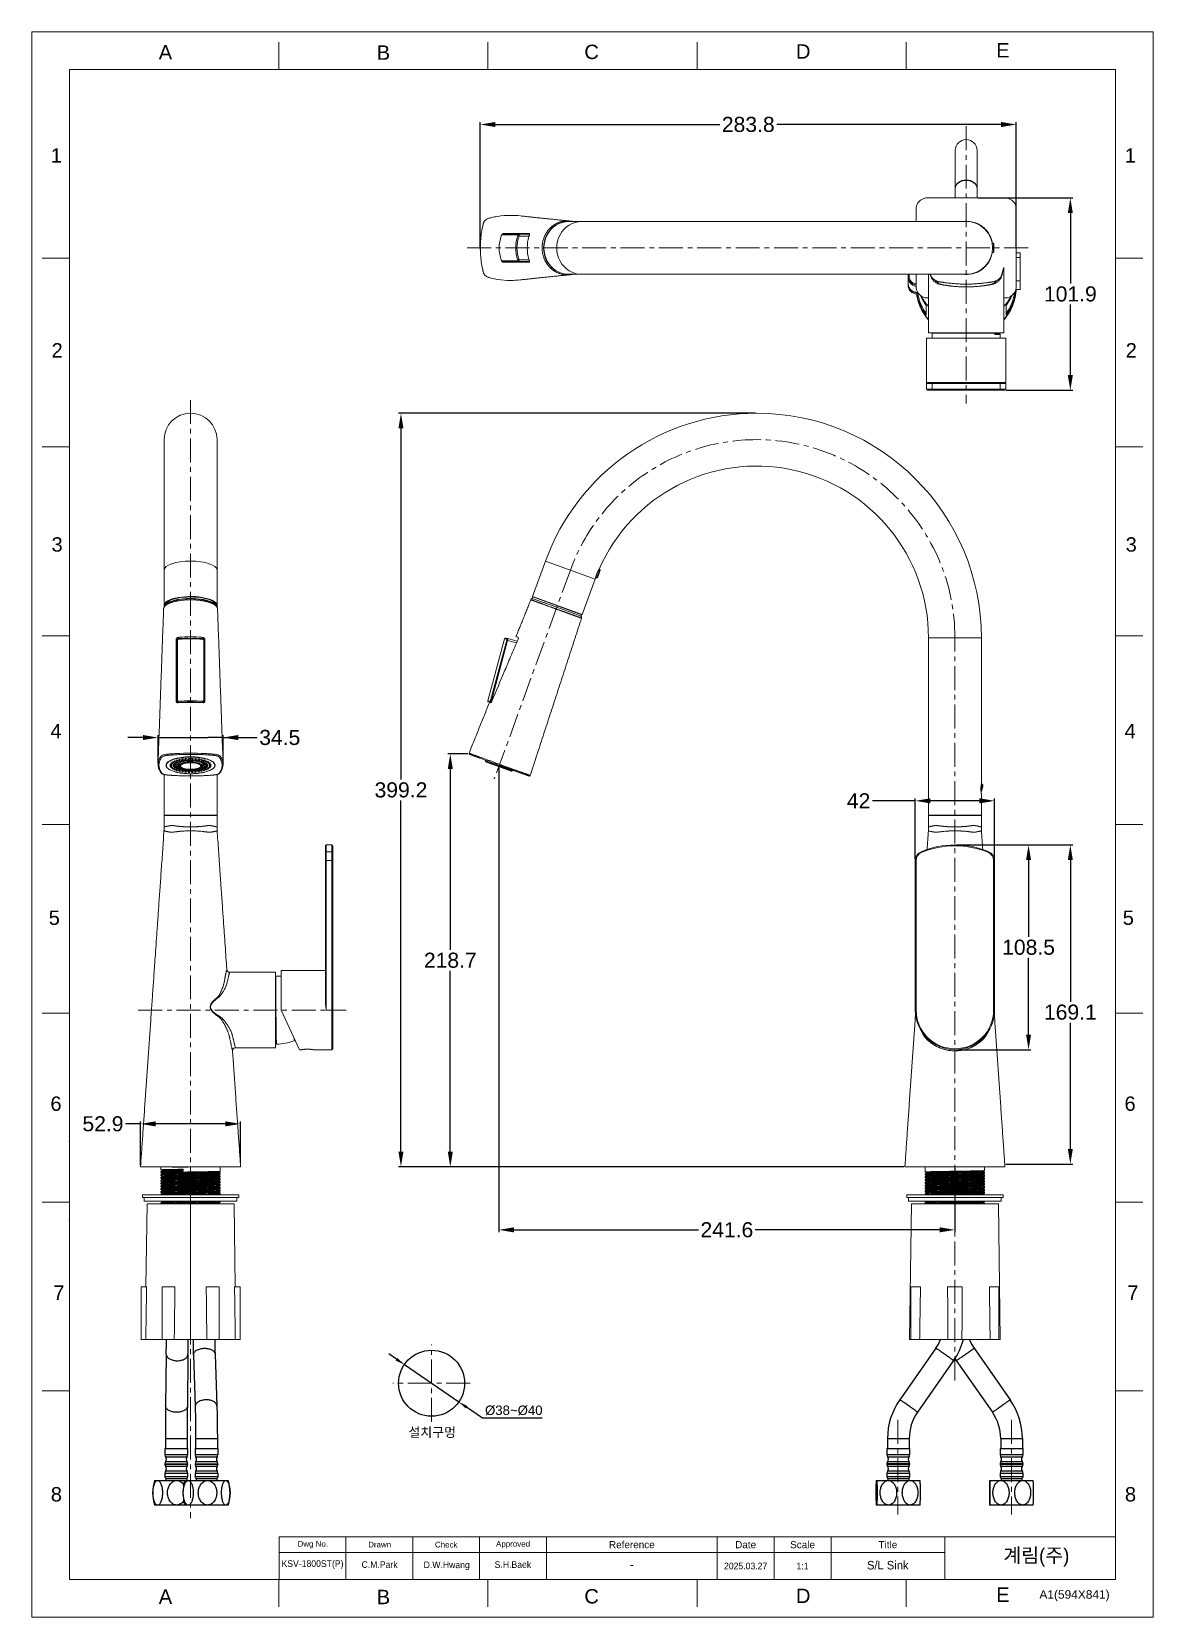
# Model space of a CAD drawing. Header units: millimetres. Extents: x 7606 to 8200, y 2765 to 3605.
import ezdxf

# ---------------------------------------------------------------- set-up
doc = ezdxf.new("R2010")
doc.units = ezdxf.units.MM
doc.linetypes.add('CENTERX2', pattern=[20.32, 12.7, -2.54, 2.54, -2.54])
doc.layers.get('0').update_dxf_attribs({"color": 3})
for name, color, linetype, lineweight in [('CENTER', 1, 'CENTERX2', 15), ('DIM_', 3, 'Continuous', 9), ('FORM', 7, 'Continuous', 13), ('TEXT', 2, 'Continuous', 13)]:
    doc.layers.add(name, color=color, linetype=linetype, lineweight=lineweight)
doc.styles.add('ARIAL', font='arial.ttf')
doc.styles.add('Arial Unicode MS', font='ARIALUNI.ttf')
doc.styles.add('ROMANS', font='Gulim.ttf')
doc.styles.get("Standard").update_dxf_attribs({"font": 'arial.ttf'})
doc.dimstyles.new('사본(2) STANDARD', dxfattribs={"dimscale": 0, "dimtxt": 5, "dimasz": 5, "dimexe": 1.25, "dimexo": 0.625, "dimgap": 1.5, "dimtad": 3, "dimtih": 1, "dimtoh": 1, "dimdec": 1, "dimzin": 9, "dimdsep": 46, "dimtxsty": 'Standard', "dimcen": 2.5, "dimclrd": 3, "dimclre": 3, "dimclrt": 4, "dimadec": 0, "dimazin": 0, "dimtfac": 1, "dimtdec": 1, "dimtmove": 0, "dimatfit": 3, "dimfxl": 1.25, "dimtfill": 1, "dimtolj": 1, "dimtzin": 0, "dimarcsym": 0})

msp = doc.modelspace()

# ---------------------------------------------------------------- texts
at = {"layer": 'DIM_', "insert": (7805.97, 2865.6), "char_height": 5, "attachment_point": 1}
msp.add_mtext_dynamic_manual_height_columns('설치구멍', width=28.1224, gutter_width=12.5, heights=[0], dxfattribs=at)
at = {"layer": 'FORM', "char_height": 7.62, "attachment_point": 5}
for s, width, insert in [('A', 10, (7677.24, 3594.18)), ('B', 10, (7792.69, 3594.02)), ('C', 10, (7902.94, 3594.34)), ('D', 10, (8015.02, 3594.62)), ('E', 10, (8120.81, 3595.26)), ('1', 50, (7619.42, 3539.48)), ('1', 50, (8188.27, 3539.48)), ('2', 50, (7619.89, 3436.28)), ('2', 50, (8188.75, 3436.28)), ('3', 50, (7619.87, 3333.39)), ('3', 50, (8188.73, 3333.39)), ('4', 50, (7619.3, 3234.58)), ('4', 50, (8188.15, 3234.58)), ('5', 50, (7618.35, 3135.65)), ('5', 50, (8187.2, 3135.65)), ('6', 50, (7619.27, 3037.13)), ('6', 50, (8188.12, 3037.13)), ('7', 50, (7620.76, 2937.06)), ('7', 50, (8189.62, 2937.06)), ('8', 50, (7619.48, 2830.2)), ('8', 50, (8188.34, 2830.2)), ('E', 10, (8120.81, 2777.07)), ('A', 10, (7677.24, 2776)), ('B', 10, (7792.69, 2775.83)), ('C', 10, (7902.94, 2776.16)), ('D', 10, (8015.02, 2776.44))]:
    msp.add_mtext_dynamic_manual_height_columns(s, width=width, gutter_width=12.5, heights=[0], dxfattribs=dict(at, insert=insert))
at = {"layer": 'TEXT', "style": 'ARIAL'}
msp.add_text('A1(594X841)', height=4.5204, dxfattribs=at).set_placement((8140.1, 2774.91))
at = {"layer": 'TEXT', "attachment_point": 5}
for s, width, insert, char_height in [('Approved', 35.4099, (7861.35, 2803.53), 3.014), ('Reference', 90.4082, (7924.26, 2803.53), 3.767), ('Scale', 30.1361, (8014.67, 2803.53), 3.767), ('Title', 60.2721, (8059.87, 2803.53), 3.767), ('Dwg No.', 35.4099, (7755.29, 2803.57), 3.014), ('Drawn', 35.4099, (7790.7, 2803.57), 3.014), ('Check', 35.4099, (7825.94, 2803.53), 3.014), ('Date', 30.1361, (7984.53, 2803.53), 3.767)]:
    msp.add_mtext_dynamic_manual_height_columns(s, width=width, gutter_width=18.84, heights=[0], dxfattribs=dict(at, insert=insert, char_height=char_height))
at = {"layer": 'TEXT', "linetype": 'CENTERX2', "insert": (8138.49, 2796.74), "char_height": 7.534, "attachment_point": 5, "style": 'ROMANS'}
msp.add_mtext_dynamic_manual_height_columns('{\\fHYGothic-Medium|b0|i0|c129|p18;계림(주)}', width=90.4082, gutter_width=18.84, heights=[0], dxfattribs=at)
at = {"layer": 'TEXT', "attachment_point": 5}
for s, width, insert, char_height, style in [('KSV-1800ST(P)', 35.4099, (7755.12, 2792.99), 3.5, 'ROMANS'), ('C.M.Park', 35.4099, (7790.65, 2792.99), 3.5, 'ROMANS'), ('D.W.Hwang', 35.4099, (7826.2, 2792.34), 3.5, 'ROMANS'), ('S.H.Baek', 35.4099, (7861.26, 2792.99), 3.5, 'ROMANS'), ('-', 35.4099, (7924.2, 2792.99), 4.52, 'ARIAL'), ('2025.03.27', 30.1361, (7984.53, 2792.23), 3.5, 'ROMANS'), ('1:1', 30.1361, (8014.67, 2792.23), 3.5, 'ROMANS'), ('S/L Sink', 47.9371, (8059.8, 2792.65), 4.52, 'ROMANS')]:
    msp.add_mtext_dynamic_manual_height_columns(s, width=width, gutter_width=18.84, heights=[0], dxfattribs=dict(at, insert=insert, char_height=char_height, style=style))

# ---------------------------------------------------------------- blocks, each defined once
blk = doc.blocks.new('*D13')
at = {"layer": 'DIM_', "color": 3, "lineweight": -2, "transparency": 16777216}
for p, q in [((7853.81, 3215.15), (7853.81, 2969.08)), ((8095.36, 3003.13), (8095.36, 2969.08)), ((7861.81, 2970.33), (7959.52, 2970.33)), ((8087.36, 2970.33), (7989.65, 2970.33))]:
    blk.add_line(p, q, dxfattribs=at)
at = {"layer": 'DIM_', "color": 3, "transparency": 16777216}
for points in [[(7861.81, 2971.67), (7861.81, 2969), (7853.81, 2970.33)], [(8087.36, 2971.67), (8087.36, 2969), (8095.36, 2970.33)]]:
    blk.add_solid(points, dxfattribs=at)
at = {"layer": 'DIM_', "color": 4, "transparency": 16777216, "insert": (7974.58, 2970.33), "char_height": 8, "attachment_point": 5, "bg_fill": 3, "box_fill_scale": 1.1, "bg_fill_color": 256, "bg_fill_true_color": 13158600, "bg_fill_transparency": 0}
blk.add_mtext('\\A1;241.6', dxfattribs=at)
blk = doc.blocks.new('*D14')
at = {"layer": 'DIM_', "color": 3, "lineweight": -2, "transparency": 16777216}
for p, q in [((7844.01, 3491.17), (7844.01, 3557.17)), ((7852.01, 3555.92), (7970.84, 3555.92)), ((8119.82, 3555.92), (8000.99, 3555.92)), ((8127.82, 3491.17), (8127.82, 3557.17))]:
    blk.add_line(p, q, dxfattribs=at)
at = {"layer": 'DIM_', "color": 3, "transparency": 16777216}
for points in [[(7852.01, 3557.25), (7852.01, 3554.58), (7844.01, 3555.92)], [(8119.82, 3557.25), (8119.82, 3554.58), (8127.82, 3555.92)]]:
    blk.add_solid(points, dxfattribs=at)
at = {"layer": 'DIM_', "color": 4, "transparency": 16777216, "insert": (7985.91, 3555.92), "char_height": 8, "attachment_point": 5, "bg_fill": 3, "box_fill_scale": 1.1, "bg_fill_color": 256, "bg_fill_true_color": 13158600, "bg_fill_transparency": 0}
blk.add_mtext('\\A1;283.8', dxfattribs=at)
blk = doc.blocks.new('*D15')
at = {"layer": 'DIM_', "color": 3, "lineweight": -2, "transparency": 16777216}
for p, q in [((7664.05, 3026.49), (7656.05, 3026.49)), ((7664.05, 3004.38), (7664.05, 3027.74)), ((7708.95, 3026.49), (7672.05, 3026.49)), ((7716.95, 3005.78), (7716.95, 3027.74))]:
    blk.add_line(p, q, dxfattribs=at)
at = {"layer": 'DIM_', "color": 3, "transparency": 16777216}
for points in [[(7672.05, 3027.82), (7672.05, 3025.15), (7664.05, 3026.49)], [(7708.95, 3027.82), (7708.95, 3025.15), (7716.95, 3026.49)]]:
    blk.add_solid(points, dxfattribs=at)
at = {"layer": 'DIM_', "color": 4, "transparency": 16777216, "insert": (7644.15, 3026.49), "char_height": 8, "attachment_point": 5, "bg_fill": 3, "box_fill_scale": 1.1, "bg_fill_color": 256, "bg_fill_true_color": 13158600, "bg_fill_transparency": 0}
blk.add_mtext('\\A1;52.9', dxfattribs=at)
blk = doc.blocks.new('*D16')
at = {"layer": 'DIM_', "color": 3, "lineweight": -2, "transparency": 16777216}
for p, q in [((8107.69, 3517.04), (8157.74, 3517.04)), ((8156.49, 3509.04), (8156.49, 3471.68)), ((8156.49, 3423.15), (8156.49, 3460.51)), ((8122.44, 3415.15), (8157.74, 3415.15))]:
    blk.add_line(p, q, dxfattribs=at)
at = {"layer": 'DIM_', "color": 3, "transparency": 16777216}
for points in [[(8155.15, 3509.04), (8157.82, 3509.04), (8156.49, 3517.04)], [(8155.15, 3423.15), (8157.82, 3423.15), (8156.49, 3415.15)]]:
    blk.add_solid(points, dxfattribs=at)
at = {"layer": 'DIM_', "color": 4, "transparency": 16777216, "insert": (8156.49, 3466.1), "char_height": 8, "attachment_point": 5, "bg_fill": 3, "box_fill_scale": 1.1, "bg_fill_color": 256, "bg_fill_true_color": 13158600, "bg_fill_transparency": 0}
blk.add_mtext('\\A1;101.9', dxfattribs=at)
blk = doc.blocks.new('*D17')
at = {"layer": 'DIM_', "color": 3, "lineweight": -2, "transparency": 16777216}
for p, q in [((8095.98, 3174.26), (8157.74, 3174.26)), ((8156.49, 3166.26), (8156.49, 3091.21)), ((8156.49, 3013.16), (8156.49, 3080.04)), ((8122.39, 3005.16), (8157.74, 3005.16))]:
    blk.add_line(p, q, dxfattribs=at)
at = {"layer": 'DIM_', "color": 3, "transparency": 16777216}
for points in [[(8155.15, 3166.26), (8157.82, 3166.26), (8156.49, 3174.26)], [(8155.15, 3013.16), (8157.82, 3013.16), (8156.49, 3005.16)]]:
    blk.add_solid(points, dxfattribs=at)
at = {"layer": 'DIM_', "color": 4, "transparency": 16777216, "insert": (8156.49, 3085.62), "char_height": 8, "attachment_point": 5, "bg_fill": 3, "box_fill_scale": 1.1, "bg_fill_color": 256, "bg_fill_true_color": 13158600, "bg_fill_transparency": 0}
blk.add_mtext('\\A1;169.1', dxfattribs=at)
blk = doc.blocks.new('*D18')
at = {"layer": 'DIM_', "color": 3, "lineweight": -2, "transparency": 16777216}
for p, q in [((8074.36, 3197.62), (8051.67, 3197.62)), ((8074.36, 3166.68), (8074.36, 3198.87)), ((8108.36, 3197.62), (8082.36, 3197.62)), ((8116.36, 3166.68), (8116.36, 3198.87))]:
    blk.add_line(p, q, dxfattribs=at)
at = {"layer": 'DIM_', "color": 3, "transparency": 16777216}
for points in [[(8082.36, 3198.95), (8082.36, 3196.28), (8074.36, 3197.62)], [(8108.36, 3198.95), (8108.36, 3196.28), (8116.36, 3197.62)]]:
    blk.add_solid(points, dxfattribs=at)
at = {"layer": 'DIM_', "color": 4, "transparency": 16777216, "insert": (8044.32, 3197.62), "char_height": 8, "attachment_point": 5, "bg_fill": 3, "box_fill_scale": 1.1, "bg_fill_color": 256, "bg_fill_true_color": 13158600, "bg_fill_transparency": 0}
blk.add_mtext('\\A1;42', dxfattribs=at)
blk = doc.blocks.new('*D19')
at = {"layer": 'DIM_', "color": 3, "lineweight": -2, "transparency": 16777216}
for p, q in [((8095.98, 3174.26), (8135.61, 3174.26)), ((8134.36, 3166.26), (8134.36, 3125.59)), ((8134.36, 3073.76), (8134.36, 3114.42)), ((8095.98, 3065.76), (8135.61, 3065.76))]:
    blk.add_line(p, q, dxfattribs=at)
at = {"layer": 'DIM_', "color": 3, "transparency": 16777216}
for points in [[(8133.03, 3166.26), (8135.69, 3166.26), (8134.36, 3174.26)], [(8133.03, 3073.76), (8135.69, 3073.76), (8134.36, 3065.76)]]:
    blk.add_solid(points, dxfattribs=at)
at = {"layer": 'DIM_', "color": 4, "transparency": 16777216, "insert": (8134.36, 3120.01), "char_height": 8, "attachment_point": 5, "bg_fill": 3, "box_fill_scale": 1.1, "bg_fill_color": 256, "bg_fill_true_color": 13158600, "bg_fill_transparency": 0}
blk.add_mtext('\\A1;108.5', dxfattribs=at)
blk = doc.blocks.new('*D20')
at = {"layer": 'DIM_', "color": 3, "lineweight": -2, "transparency": 16777216}
for p, q in [((7837.44, 3222.49), (7826.86, 3222.49)), ((7828.11, 3214.49), (7828.11, 3118.71)), ((7828.11, 3011.76), (7828.11, 3107.54)), ((8068.23, 3003.76), (7826.86, 3003.76))]:
    blk.add_line(p, q, dxfattribs=at)
at = {"layer": 'DIM_', "color": 3, "transparency": 16777216}
for points in [[(7826.78, 3214.49), (7829.45, 3214.49), (7828.11, 3222.49)], [(7826.78, 3011.76), (7829.45, 3011.76), (7828.11, 3003.76)]]:
    blk.add_solid(points, dxfattribs=at)
at = {"layer": 'DIM_', "color": 4, "transparency": 16777216, "insert": (7828.11, 3113.12), "char_height": 8, "attachment_point": 5, "bg_fill": 3, "box_fill_scale": 1.1, "bg_fill_color": 256, "bg_fill_true_color": 13158600, "bg_fill_transparency": 0}
blk.add_mtext('\\A1;218.7', dxfattribs=at)
blk = doc.blocks.new('*D21')
at = {"layer": 'DIM_', "color": 3, "lineweight": -2, "transparency": 16777216}
for p, q in [((7989.73, 3402.96), (7800.72, 3402.96)), ((7801.97, 3394.96), (7801.97, 3208.94)), ((7801.97, 3011.76), (7801.97, 3197.77)), ((8068.23, 3003.76), (7800.72, 3003.76))]:
    blk.add_line(p, q, dxfattribs=at)
at = {"layer": 'DIM_', "color": 3, "transparency": 16777216}
for points in [[(7800.64, 3394.96), (7803.3, 3394.96), (7801.97, 3402.96)], [(7800.64, 3011.76), (7803.3, 3011.76), (7801.97, 3003.76)]]:
    blk.add_solid(points, dxfattribs=at)
at = {"layer": 'DIM_', "color": 4, "transparency": 16777216, "insert": (7801.97, 3203.36), "char_height": 8, "attachment_point": 5, "bg_fill": 3, "box_fill_scale": 1.1, "bg_fill_color": 256, "bg_fill_true_color": 13158600, "bg_fill_transparency": 0}
blk.add_mtext('\\A1;399.2', dxfattribs=at)
blk = doc.blocks.new('*D22')
at = {"layer": 'DIM_', "color": 3, "lineweight": -2, "transparency": 16777216}
for p, q in [((7665.32, 3231.14), (7657.32, 3231.14)), ((7673.32, 3217.4), (7673.32, 3232.39)), ((7673.32, 3231.14), (7681.32, 3231.14)), ((7681.32, 3231.14), (7699.77, 3231.14)), ((7707.77, 3231.14), (7699.77, 3231.14)), ((7707.77, 3217.48), (7707.77, 3232.39)), ((7707.77, 3231.14), (7725.87, 3231.14)), ((7715.77, 3231.14), (7723.77, 3231.14))]:
    blk.add_line(p, q, dxfattribs=at)
at = {"layer": 'DIM_', "color": 3, "transparency": 16777216}
for points in [[(7665.32, 3232.47), (7665.32, 3229.8), (7673.32, 3231.14)], [(7715.77, 3232.47), (7715.77, 3229.8), (7707.77, 3231.14)]]:
    blk.add_solid(points, dxfattribs=at)
at = {"layer": 'DIM_', "color": 4, "transparency": 16777216, "insert": (7737.79, 3231.14), "char_height": 8, "attachment_point": 5, "bg_fill": 3, "box_fill_scale": 1.1, "bg_fill_color": 256, "bg_fill_true_color": 13158600, "bg_fill_transparency": 0}
blk.add_mtext('\\A1;34.5', dxfattribs=at)
blk = doc.blocks.new('*D27')
at = {"layer": 'Defpoints', "color": 0, "transparency": 16777216}
for p in [(7803.77, 2898.96), (7832.63, 2879.16)]:
    blk.add_point(p, dxfattribs=at)
at = {"layer": 'DIM_', "color": 3, "lineweight": -2, "transparency": 16777216}
for p, q in [((7799.65, 2901.79), (7795.53, 2904.62)), ((7803.77, 2898.96), (7832.63, 2879.16)), ((7845.15, 2870.56), (7836.75, 2876.33)), ((7876.81, 2870.56), (7845.15, 2870.56))]:
    blk.add_line(p, q, dxfattribs=at)
at = {"layer": 'DIM_', "color": 3, "transparency": 16777216}
for points in [[(7800.12, 2902.48), (7799.18, 2901.1), (7803.77, 2898.96)], [(7837.23, 2877.01), (7836.28, 2875.64), (7832.63, 2879.16)]]:
    blk.add_solid(points, dxfattribs=at)
at = {"layer": 'DIM_', "color": 4, "transparency": 16777216, "insert": (7861.73, 2874.66), "char_height": 5, "attachment_point": 5, "style": 'Arial Unicode MS', "bg_fill": 3, "box_fill_scale": 1.1, "bg_fill_color": 256, "bg_fill_true_color": 13158600, "bg_fill_transparency": 0}
blk.add_mtext('\\A1;%%C38~%%C40', dxfattribs=at)

# ---------------------------------------------------------------- linework, layer by layer
at = {"linetype": 'Continuous', "lineweight": 18}
for p, q in [((8095.57, 3542.2), (8095.57, 3522.04)), ((8107.07, 3522.04), (8107.07, 3542.2)), ((8095.57, 3522.04), (8095.57, 3516.99)), ((8107.07, 3517.04), (8107.07, 3522.04)), ((7897.65, 3504.55), (7890.81, 3504.55)), ((8101.32, 3504.55), (7897.65, 3504.55)), ((7855.88, 3497.8), (7864.42, 3497.8)), ((7864.42, 3497.8), (7870.1, 3497.8)), ((8115.43, 3493.05), (8115.09, 3493.05)), ((8115.09, 3488.05), (8115.4, 3488.05)), ((8116.02, 3492.5), (8116.02, 3488.59)), ((8129.87, 3487.96), (8127.82, 3487.96)), ((8129.87, 3487.96), (8129.87, 3485.44)), ((7864.42, 3483.3), (7855.88, 3483.3)), ((7870.1, 3483.3), (7864.42, 3483.3)), ((8121.32, 3445.55), (8121.32, 3479.33)), ((8129.87, 3473.11), (8129.87, 3485.44)), ((7890.81, 3476.55), (7897.65, 3476.55)), ((7897.65, 3476.55), (8101.32, 3476.55)), ((8070.57, 3475.6), (8070.57, 3475)), ((8070.57, 3471.41), (8070.57, 3470.81)), ((8070.62, 3474.32), (8070.62, 3471.62)), ((8074.82, 3476.55), (8074.82, 3475.76)), ((8074.82, 3476.55), (8074.82, 3475.68)), ((8081.32, 3476.55), (8081.32, 3445.55)), ((8127.82, 3475.76), (8127.82, 3476.65)), ((8127.82, 3475.76), (8127.82, 3476.65)), ((8127.82, 3473.11), (8129.87, 3473.11)), ((8129.87, 3473.11), (8129.87, 3468.57)), ((8075.25, 3465.96), (8075.25, 3466.12)), ((8075.75, 3466.04), (8076.4, 3466.04)), ((8127.55, 3468.57), (8129.87, 3468.57)), ((8080.07, 3455.24), (8080.07, 3460.14)), ((8122.57, 3460.14), (8122.57, 3455.24)), ((8081.32, 3445.55), (8121.32, 3445.55)), ((8119.32, 3445.35), (8083.32, 3445.35)), ((8083.32, 3445.35), (8083.32, 3445.35)), ((8083.49, 3445.55), (8083.49, 3445.45)), ((8119.14, 3444.82), (8119.14, 3445.12)), ((8119.32, 3445.35), (8119.52, 3445.55)), ((8080.32, 3442.65), (8122.32, 3442.65)), ((8080.32, 3442.65), (8080.32, 3418.65)), ((8122.32, 3418.65), (8122.32, 3442.65)), ((8080.82, 3419.15), (8083.59, 3419.15)), ((8083.59, 3419.15), (8119.05, 3419.15)), ((8119.05, 3419.15), (8121.82, 3419.15)), ((8080.32, 3415.65), (8080.32, 3418.65)), ((8083.59, 3415.15), (8080.82, 3415.15)), ((8119.05, 3415.15), (8083.59, 3415.15)), ((8121.82, 3415.15), (8119.05, 3415.15)), ((8122.32, 3418.65), (8122.32, 3415.65))]:
    msp.add_line(p, q, dxfattribs=at)
at = {"linetype": 'Continuous', "lineweight": 13}
for p, q in [((7863.97, 3497.49), (7855.43, 3497.49)), ((7869.87, 3496.8), (7864.49, 3496.8)), ((8115.72, 3488.35), (8115.72, 3492.75)), ((7855.43, 3483.61), (7863.97, 3483.61)), ((7864.49, 3484.3), (7869.88, 3484.3)), ((8129.87, 3485.44), (8127.82, 3485.44)), ((8075.32, 3466.99), (8075.32, 3466.72)), ((8075.32, 3466.72), (8075.32, 3466)), ((8075.9, 3466.72), (8075.32, 3466.72)), ((8080.17, 3460), (8080.17, 3454.89)), ((8122.47, 3454.89), (8122.47, 3460)), ((8083.39, 3418.65), (8080.32, 3418.65)), ((8080.32, 3415.65), (8083.39, 3415.65)), ((8119.24, 3418.65), (8083.39, 3418.65)), ((8083.39, 3418.65), (8083.39, 3415.65)), ((8083.39, 3415.65), (8119.24, 3415.65)), ((8122.32, 3418.65), (8119.24, 3418.65)), ((8119.24, 3415.65), (8119.24, 3418.65)), ((8119.24, 3415.65), (8122.32, 3415.65))]:
    msp.add_line(p, q, dxfattribs=at)
at = {"linetype": 'Continuous', "lineweight": 18, "extrusion": (0, 1, 0)}
for p, q in [((7676.55, 3388.96), (7676.55, 3319.87)), ((7704.55, 3388.96), (7704.55, 3319.87)), ((7676.55, 3319.87), (7676.55, 3301.08)), ((7704.55, 3301.08), (7704.55, 3319.87)), ((7878.54, 3324.66), (7871.7, 3305.86)), ((7905.98, 3315.84), (7907.41, 3319.79)), ((7907.23, 3320.17), (7906.92, 3320.28)), ((7898.01, 3296.29), (7904.85, 3315.08)), ((7905.14, 3315.83), (7905.59, 3315.66)), ((7871.82, 3305.61), (7871.54, 3304.86)), ((7871.54, 3304.86), (7884.51, 3300.14)), ((7898.01, 3296.29), (7871.7, 3305.86)), ((7877.14, 3302.77), (7877.16, 3302.81)), ((7676.55, 3301.08), (7676.55, 3300.39)), ((7676.75, 3300.89), (7676.75, 3300.67)), ((7704.35, 3300.67), (7704.35, 3300.89)), ((7704.55, 3300.38), (7704.55, 3301.08)), ((7884.51, 3300.14), (7897.48, 3295.42)), ((7897.48, 3295.42), (7897.75, 3296.17)), ((7683.3, 3250.66), (7683.3, 3282.53)), ((7697.8, 3282.53), (7697.8, 3250.66)), ((7856.82, 3283.49), (7848.02, 3250.65)), ((7858.53, 3283.55), (7857.43, 3283.84)), ((7858.53, 3283.55), (7863.59, 3282.19)), ((8081.36, 3283.96), (8081.36, 3189.96)), ((8109.36, 3206.46), (8109.36, 3283.96)), ((7683.3, 3249.73), (7683.3, 3250.66)), ((7697.8, 3250.66), (7697.8, 3249.74)), ((7848.37, 3250.03), (7849.47, 3249.74)), ((7849.71, 3249.68), (7849.47, 3249.74)), ((7841.85, 3220.95), (7841.85, 3220.95)), ((7847.22, 3218.17), (7860.39, 3213.38)), ((7676.55, 3211.54), (7676.55, 3189.96)), ((7677.55, 3216.9), (7677.55, 3216.5)), ((7677.55, 3216.5), (7677.55, 3216.5)), ((7684.58, 3216.56), (7684.58, 3215.9)), ((7696.51, 3215.9), (7696.51, 3216.56)), ((7703.55, 3216.5), (7703.54, 3216.9)), ((7703.55, 3216.5), (7703.55, 3216.5)), ((7704.55, 3189.96), (7704.55, 3211.54)), ((7866.29, 3212.06), (7866.29, 3212.06)), ((8109.76, 3206.46), (8109.36, 3206.46)), ((8109.36, 3189.96), (8109.36, 3201.46)), ((8110.06, 3204.97), (8110.06, 3206.16)), ((8110.06, 3204.97), (8110.06, 3204.96)), ((7676.55, 3189.96), (7690.55, 3189.96)), ((7676.55, 3189.76), (7676.55, 3183.71)), ((7676.55, 3189.76), (7690.55, 3189.76)), ((7677.44, 3189.96), (7677.47, 3189.76)), ((7690.55, 3189.96), (7704.55, 3189.96)), ((7690.55, 3189.76), (7704.55, 3189.76)), ((7703.62, 3189.76), (7703.65, 3189.96)), ((7704.55, 3183.71), (7704.55, 3189.76)), ((8081.36, 3189.96), (8109.36, 3189.96)), ((8081.36, 3189.76), (8081.36, 3183.71)), ((8081.36, 3189.76), (8109.36, 3189.76)), ((8108.44, 3189.76), (8108.46, 3189.96)), ((8109.36, 3183.71), (8109.36, 3189.76)), ((7761.95, 3173.76), (7761.95, 3170.21)), ((7761.95, 3166.06), (7761.95, 3170.21)), ((7765.45, 3174.26), (7762.45, 3174.26)), ((7765.95, 3173.76), (7765.95, 3170.21)), ((7765.95, 3170.21), (7765.95, 3166.06)), ((7761.95, 3091.31), (7761.95, 3166.06)), ((7765.95, 3166.06), (7765.95, 3086.76)), ((8074.36, 3086.76), (8074.36, 3166.06)), ((8116.36, 3166.06), (8116.36, 3086.76)), ((7735.55, 3106.76), (7711.25, 3106.76)), ((7735.55, 3066.76), (7735.55, 3106.76)), ((7735.75, 3104.76), (7735.58, 3104.92)), ((7735.75, 3104.76), (7735.75, 3087.02)), ((7738.45, 3086.76), (7738.45, 3107.76)), ((7761.95, 3107.76), (7738.45, 3107.76)), ((7738.45, 3086.76), (7748.24, 3065.76)), ((7765.95, 3066.26), (7765.95, 3086.76)), ((7714.26, 3066.76), (7735.55, 3066.76)), ((7735.66, 3068.93), (7735.96, 3068.93)), ((7745.35, 3070.51), (7745.35, 3071.96)), ((7748.24, 3065.76), (7749.24, 3065.76)), ((7755.7, 3065.76), (7765.45, 3065.76)), ((7674.8, 3003.76), (7674.8, 3002.13)), ((7674.8, 3001.16), (7674.8, 3000.63)), ((7674.8, 2999.66), (7674.8, 2999.13)), ((7680.8, 3003.48), (7680.8, 3003.76)), ((7686.63, 3001.47), (7686.63, 3002.44)), ((7706.3, 3001.38), (7706.3, 3003.76)), ((7706.3, 2999.88), (7706.3, 3000.41)), ((7706.3, 2998.38), (7706.3, 2998.91)), ((8079.61, 3001), (8079.61, 3003.64)), ((8079.61, 3001), (8079.61, 3001)), ((8079.61, 2999.5), (8079.61, 3000.03)), ((8079.61, 2999.5), (8079.61, 2999.5)), ((8111.1, 3000.79), (8111.11, 3000.78)), ((8111.1, 2999.29), (8111.11, 2999.28)), ((8111.11, 3001.75), (8111.11, 3003.76)), ((8111.11, 3000.25), (8111.11, 3000.78)), ((8111.11, 2998.75), (8111.11, 2999.28)), ((7674.8, 2998.16), (7674.8, 2997.63)), ((7674.8, 2996.66), (7674.8, 2996.13)), ((7674.8, 2995.16), (7674.8, 2994.63)), ((7674.8, 2993.66), (7674.8, 2993.13)), ((7674.8, 2992.16), (7674.8, 2991.63)), ((7674.8, 2990.66), (7674.8, 2990.13)), ((7706.3, 2996.88), (7706.3, 2997.41)), ((7706.3, 2995.38), (7706.3, 2995.91)), ((7706.3, 2993.88), (7706.3, 2994.41)), ((7706.3, 2992.38), (7706.3, 2992.91)), ((7706.3, 2990.88), (7706.3, 2991.41)), ((8079.61, 2998), (8079.61, 2998.53)), ((8079.61, 2998), (8079.61, 2998)), ((8079.61, 2996.5), (8079.61, 2997.03)), ((8079.61, 2996.5), (8079.61, 2996.5)), ((8079.61, 2995), (8079.61, 2995.53)), ((8079.61, 2995), (8079.61, 2995)), ((8079.61, 2993.5), (8079.61, 2994.03)), ((8079.61, 2993.5), (8079.61, 2993.5)), ((8079.61, 2992), (8079.61, 2992.53)), ((8079.61, 2992), (8079.61, 2992)), ((8079.61, 2990.5), (8079.61, 2991.03)), ((8079.61, 2990.5), (8079.61, 2990.5)), ((8111.1, 2997.79), (8111.11, 2997.78)), ((8111.1, 2996.29), (8111.11, 2996.28)), ((8111.1, 2994.79), (8111.11, 2994.78)), ((8111.1, 2993.29), (8111.11, 2993.28)), ((8111.1, 2991.79), (8111.11, 2991.78)), ((8111.11, 2997.25), (8111.11, 2997.78)), ((8111.11, 2995.75), (8111.11, 2996.28)), ((8111.11, 2994.25), (8111.11, 2994.78)), ((8111.11, 2992.75), (8111.11, 2993.28)), ((8111.11, 2991.25), (8111.11, 2991.78)), ((7690.55, 2988.96), (7665.05, 2988.96)), ((7665.05, 2988.96), (7665.05, 2987.46)), ((7690.55, 2987.46), (7665.05, 2987.46)), ((7666.05, 2987.46), (7666.05, 2985.56)), ((7690.55, 2985.56), (7666.05, 2985.56)), ((7667.55, 2984.16), (7666.94, 2940.16)), ((7690.55, 2984.16), (7667.55, 2984.16)), ((7674.8, 2989.16), (7674.8, 2988.96)), ((7674.8, 2984.66), (7674.8, 2984.16)), ((7690.55, 2988.96), (7716.05, 2988.96)), ((7690.55, 2987.46), (7716.05, 2987.46)), ((7690.55, 2985.56), (7715.05, 2985.56)), ((7690.55, 2984.16), (7713.55, 2984.16)), ((7706.3, 2989.38), (7706.3, 2989.91)), ((7706.3, 2984.88), (7706.3, 2985.41)), ((7714.16, 2940.16), (7713.55, 2984.16)), ((7715.05, 2985.56), (7715.05, 2987.46)), ((7716.05, 2987.46), (7716.05, 2988.96)), ((8069.86, 2988.96), (8120.86, 2988.96)), ((8069.86, 2987.46), (8069.86, 2988.96)), ((8069.86, 2987.46), (8120.86, 2987.46)), ((8070.86, 2985.56), (8070.86, 2987.46)), ((8070.86, 2985.56), (8119.86, 2985.56)), ((8072.36, 2984.16), (8071.36, 2912.16)), ((8118.36, 2984.16), (8072.36, 2984.16)), ((8079.61, 2989), (8079.61, 2989.53)), ((8079.61, 2989), (8079.61, 2989)), ((8079.61, 2984.5), (8079.61, 2985.03)), ((8079.61, 2984.5), (8079.61, 2984.5)), ((8111.1, 2990.29), (8111.11, 2990.28)), ((8111.1, 2984.29), (8111.11, 2984.28)), ((8111.11, 2989.75), (8111.11, 2990.28)), ((8111.11, 2985.25), (8111.11, 2985.56)), ((8111.11, 2984.16), (8111.11, 2984.28)), ((8118.36, 2984.16), (8119.36, 2912.16)), ((8119.86, 2985.56), (8119.86, 2987.46)), ((8120.86, 2987.46), (8120.86, 2988.96)), ((7664.3, 2940.16), (7664.3, 2912.16)), ((7664.3, 2940.16), (7667.25, 2940.16)), ((7675.42, 2940.16), (7675.42, 2912.16)), ((7682.24, 2940.16), (7675.42, 2940.16)), ((7705.67, 2940.16), (7698.85, 2940.16)), ((7705.67, 2912.16), (7705.67, 2940.16)), ((7713.84, 2940.16), (7716.8, 2940.16)), ((7716.8, 2912.16), (7716.8, 2940.16)), ((8072.09, 2940.16), (8072.09, 2912.16)), ((8077.12, 2940.16), (8072.09, 2940.16)), ((8099.22, 2940.16), (8091.5, 2940.16)), ((8118.63, 2940.16), (8113.6, 2940.16)), ((8118.63, 2912.16), (8118.63, 2940.16))]:
    msp.add_line(p, q, dxfattribs=at)
at = {"linetype": 'Continuous', "lineweight": 13, "extrusion": (0, 1, 0)}
for p, q in [((7904.85, 3315.08), (7878.54, 3324.66)), ((7905.59, 3315.66), (7907.23, 3320.17)), ((7897.75, 3296.17), (7871.82, 3305.61)), ((7683.61, 3282.65), (7683.61, 3250.78)), ((7683.95, 3284.19), (7683.95, 3283.46)), ((7697.15, 3283.46), (7697.15, 3284.19)), ((7697.49, 3250.78), (7697.49, 3282.65)), ((7849.47, 3250.78), (7858.01, 3282.65)), ((7858.46, 3282.53), (7849.92, 3250.66)), ((7856.82, 3283.49), (7857.95, 3283.19)), ((7858.46, 3282.53), (7858.01, 3282.65)), ((7863.19, 3281.26), (7858.46, 3282.53)), ((8081.36, 3283.96), (8109.36, 3283.96)), ((7684.3, 3249.74), (7684.3, 3249.57)), ((7696.8, 3249.57), (7696.8, 3249.74)), ((7848.02, 3250.65), (7849.15, 3250.34)), ((7849.92, 3250.66), (7849.47, 3250.78)), ((7849.92, 3250.66), (7850.2, 3250.58)), ((7680.63, 3217.39), (7680.63, 3217.7)), ((7681.32, 3217.94), (7681.32, 3218.24)), ((7682.27, 3218.43), (7682.27, 3218.73)), ((7682.43, 3217.46), (7682.43, 3217.77)), ((7683.36, 3218.01), (7683.36, 3218.32)), ((7683.44, 3218.87), (7683.44, 3219.17)), ((7684.6, 3218.49), (7684.6, 3218.79)), ((7684.81, 3219.23), (7684.81, 3219.53)), ((7686.1, 3218.86), (7686.1, 3219.16)), ((7686.33, 3219.51), (7686.33, 3219.82)), ((7687.8, 3219.12), (7687.8, 3219.42)), ((7687.97, 3219.71), (7687.97, 3220.01)), ((7689.61, 3219.25), (7689.61, 3219.55)), ((7689.68, 3219.8), (7689.68, 3220.11)), ((7690.54, 3220.95), (7690.54, 3220.95)), ((7691.41, 3219.8), (7691.41, 3220.11)), ((7691.47, 3219.25), (7691.47, 3219.55)), ((7693.12, 3219.71), (7693.12, 3220.01)), ((7693.29, 3219.12), (7693.29, 3219.42)), ((7694.75, 3219.51), (7694.75, 3219.82)), ((7694.98, 3218.86), (7694.98, 3219.16)), ((7696.28, 3219.23), (7696.28, 3219.54)), ((7696.49, 3218.49), (7696.49, 3218.79)), ((7697.64, 3218.87), (7697.64, 3219.17)), ((7697.73, 3218.02), (7697.73, 3218.32)), ((7698.66, 3217.47), (7698.66, 3217.77)), ((7698.82, 3218.43), (7698.82, 3218.74)), ((7699.77, 3217.94), (7699.77, 3218.24)), ((7700.46, 3217.4), (7700.46, 3217.7)), ((7861.02, 3213.5), (7846.81, 3218.67)), ((7680.06, 3216.23), (7680.06, 3216.53)), ((7680.21, 3216.82), (7680.21, 3217.12)), ((7680.21, 3215.64), (7680.21, 3215.94)), ((7680.63, 3215.06), (7680.63, 3215.37)), ((7681.33, 3214.52), (7681.33, 3214.83)), ((7681.67, 3216.23), (7681.67, 3216.53)), ((7681.86, 3216.86), (7681.86, 3217.16)), ((7681.86, 3215.6), (7681.86, 3215.9)), ((7682.28, 3214.03), (7682.28, 3214.33)), ((7682.44, 3214.99), (7682.44, 3215.3)), ((7683.36, 3214.44), (7683.36, 3214.75)), ((7683.45, 3213.59), (7683.45, 3213.89)), ((7684.61, 3213.97), (7684.61, 3214.27)), ((7684.82, 3213.23), (7684.82, 3213.53)), ((7685.51, 3215.13), (7685.51, 3215.49)), ((7686.11, 3213.6), (7686.11, 3213.87)), ((7686.34, 3212.95), (7686.34, 3213.25)), ((7687.81, 3213.34), (7687.81, 3213.53)), ((7687.98, 3212.75), (7687.98, 3213.06)), ((7689.62, 3213.21), (7689.62, 3213.37)), ((7689.69, 3212.66), (7689.69, 3212.96)), ((7690.55, 3213.6), (7690.55, 3213.86)), ((7691.42, 3212.66), (7691.42, 3212.96)), ((7691.48, 3213.21), (7691.48, 3213.37)), ((7693.13, 3212.75), (7693.13, 3213.06)), ((7693.3, 3213.34), (7693.3, 3213.53)), ((7694.76, 3212.95), (7694.76, 3213.25)), ((7694.99, 3213.6), (7694.99, 3213.88)), ((7695.99, 3216.73), (7695.99, 3216.92)), ((7696.29, 3213.23), (7696.29, 3213.53)), ((7696.49, 3213.97), (7696.49, 3214.28)), ((7697.65, 3213.59), (7697.65, 3213.9)), ((7697.73, 3214.45), (7697.73, 3214.75)), ((7698.66, 3215), (7698.66, 3215.3)), ((7698.82, 3214.03), (7698.82, 3214.33)), ((7699.23, 3216.86), (7699.23, 3217.17)), ((7699.24, 3215.6), (7699.24, 3215.9)), ((7699.43, 3216.23), (7699.43, 3216.53)), ((7699.77, 3214.53), (7699.77, 3214.83)), ((7700.46, 3215.07), (7700.46, 3215.37)), ((7700.89, 3216.82), (7700.89, 3217.12)), ((7700.89, 3215.64), (7700.89, 3215.94)), ((7701.03, 3216.23), (7701.03, 3216.53)), ((8109.76, 3205.14), (8109.76, 3206.46)), ((7762.45, 3174.26), (7762.45, 3170.67)), ((7762.45, 3170.67), (7765.45, 3170.67)), ((7762.45, 3170.67), (7762.45, 3166.06)), ((7765.45, 3174.26), (7765.45, 3170.67)), ((7765.45, 3166.06), (7765.45, 3170.67)), ((8077.63, 3170.21), (8077.44, 3170.67)), ((8113.09, 3170.21), (8113.28, 3170.67)), ((7761.95, 3166.06), (7762.45, 3166.06)), ((7762.45, 3166.06), (7762.45, 3086.76)), ((7765.45, 3166.06), (7762.45, 3166.06)), ((7765.45, 3166.06), (7765.95, 3166.06)), ((7765.45, 3086.76), (7765.45, 3166.06)), ((8074.36, 3166.06), (8074.86, 3166.06)), ((8074.86, 3166.06), (8074.86, 3086.76)), ((8115.86, 3166.06), (8116.36, 3166.06)), ((8115.86, 3086.76), (8115.86, 3166.06)), ((7765.45, 3086.76), (7762.45, 3086.76)), ((7765.45, 3086.76), (7765.45, 3065.76)), ((7765.45, 3086.76), (7765.95, 3086.76)), ((8074.36, 3086.76), (8074.86, 3086.76)), ((8116.36, 3086.76), (8115.86, 3086.76)), ((7690.55, 3001), (7690.55, 3003.64)), ((7690.55, 2999.5), (7690.55, 3000.03)), ((7690.55, 2998), (7690.55, 2998.53)), ((7690.55, 2996.5), (7690.55, 2997.03)), ((7690.55, 2995), (7690.55, 2995.53)), ((7690.55, 2993.5), (7690.55, 2994.03)), ((7690.55, 2992), (7690.55, 2992.53)), ((7690.55, 2990.5), (7690.55, 2991.03)), ((7690.55, 2989), (7690.55, 2989.53)), ((7690.55, 2987.46), (7690.55, 2988.96)), ((7690.55, 2985.56), (7690.55, 2987.46)), ((7690.55, 2984.5), (7690.55, 2985.03)), ((7690.55, 2984.16), (7690.55, 2912.16))]:
    msp.add_line(p, q, dxfattribs=at)
at = {"color": 3, "linetype": 'Continuous', "lineweight": 18, "extrusion": (0, 1, 0)}
for p, q in [((7666.84, 2912.16), (7664.3, 2912.16)), ((7666.84, 2912.16), (7675.47, 2912.16)), ((7681.92, 2912.16), (7675.42, 2912.16)), ((7676.8, 2912.16), (7676.8, 2912.16)), ((7681.92, 2912.16), (7690.55, 2912.16)), ((7688.3, 2912.16), (7688.3, 2912.16)), ((7699.18, 2912.16), (7690.55, 2912.16)), ((7705.67, 2912.16), (7699.18, 2912.16)), ((7714.26, 2912.16), (7705.63, 2912.16)), ((7714.26, 2912.16), (7716.8, 2912.16)), ((8072.09, 2912.16), (8071.36, 2912.16)), ((8076.69, 2912.16), (8072.09, 2912.16)), ((8091.64, 2912.16), (8076.69, 2912.16)), ((8099.08, 2912.16), (8091.64, 2912.16)), ((8114.03, 2912.16), (8099.08, 2912.16)), ((8118.63, 2912.16), (8114.03, 2912.16)), ((8119.36, 2912.16), (8118.63, 2912.16))]:
    msp.add_line(p, q, dxfattribs=at)
at = {"color": 3, "linetype": 'Continuous'}
for p, q in [((8085.23, 2907.63), (8066.1, 2880.28)), ((8085.23, 2907.63), (8085.23, 2907.63)), ((8105.49, 2907.63), (8124.64, 2880.28)), ((7677.68, 2904.38), (7677.35, 2877.03)), ((7689.18, 2904.24), (7688.85, 2876.89)), ((7692.04, 2904.12), (7692.97, 2876.77)), ((7703.53, 2904.51), (7704.46, 2877.16)), ((8094.65, 2901.03), (8075.52, 2873.69)), ((8096.07, 2901.03), (8096.07, 2901.03)), ((8096.07, 2901.03), (8115.22, 2873.68)), ((8066.11, 2880.28), (8066.1, 2880.28)), ((8115.22, 2873.68), (8115.22, 2873.68)), ((7677.25, 2859.76), (7688.75, 2859.76)), ((7677.25, 2859.76), (7677.25, 2854.52)), ((7688.75, 2859.76), (7688.75, 2854.52)), ((7693.23, 2859.76), (7704.73, 2859.76)), ((7693.23, 2859.76), (7693.23, 2854.52)), ((7704.73, 2859.76), (7704.73, 2854.52)), ((8059.64, 2859.77), (8071.14, 2859.77)), ((8059.64, 2859.77), (8059.64, 2854.54)), ((8071.14, 2859.77), (8071.14, 2854.54)), ((8119.6, 2859.77), (8131.1, 2859.77)), ((8119.6, 2859.77), (8119.6, 2854.54)), ((8131.1, 2859.77), (8131.1, 2854.54)), ((7677, 2854.52), (7689, 2854.52)), ((7677, 2854.52), (7677, 2851.08)), ((7689, 2851.08), (7677, 2851.08)), ((7688.63, 2849.91), (7677.38, 2849.91)), ((7677.38, 2847.62), (7688.63, 2847.62)), ((7689, 2854.52), (7689, 2851.08)), ((7692.98, 2854.52), (7704.98, 2854.52)), ((7692.98, 2854.52), (7692.98, 2851.08)), ((7704.98, 2851.08), (7692.98, 2851.08)), ((7704.61, 2849.91), (7693.36, 2849.91)), ((7693.36, 2847.62), (7704.61, 2847.62)), ((7704.98, 2854.52), (7704.98, 2851.08)), ((8059.39, 2854.54), (8071.39, 2854.54)), ((8059.39, 2854.54), (8059.39, 2851.1)), ((8071.39, 2851.1), (8059.39, 2851.1)), ((8071.02, 2849.93), (8059.77, 2849.93)), ((8059.77, 2847.64), (8071.02, 2847.64)), ((8071.39, 2854.54), (8071.39, 2851.1)), ((8119.35, 2854.54), (8131.35, 2854.54)), ((8119.35, 2854.54), (8119.35, 2851.1)), ((8131.35, 2851.1), (8119.35, 2851.1)), ((8130.98, 2849.93), (8119.73, 2849.93)), ((8119.73, 2847.64), (8130.98, 2847.64)), ((8131.35, 2854.54), (8131.35, 2851.1)), ((7677, 2846.46), (7689, 2846.46)), ((7677, 2846.46), (7677, 2846.08)), ((7689, 2846.08), (7677, 2846.08)), ((7677, 2841.46), (7689, 2841.46)), ((7677, 2841.46), (7677, 2839.52)), ((7689, 2839.52), (7677, 2839.52)), ((7688.63, 2844.91), (7677.38, 2844.91)), ((7677.38, 2842.62), (7688.63, 2842.62)), ((7689, 2846.46), (7689, 2846.08)), ((7689, 2841.46), (7689, 2839.52)), ((7692.98, 2846.46), (7704.98, 2846.46)), ((7692.98, 2846.46), (7692.98, 2846.08)), ((7704.98, 2846.08), (7692.98, 2846.08)), ((7692.98, 2841.46), (7704.98, 2841.46)), ((7692.98, 2841.46), (7692.98, 2839.52)), ((7704.98, 2839.52), (7692.98, 2839.52)), ((7704.61, 2844.91), (7693.36, 2844.91)), ((7693.36, 2842.62), (7704.61, 2842.62)), ((7704.98, 2846.46), (7704.98, 2846.08)), ((7704.98, 2841.46), (7704.98, 2839.52)), ((8059.39, 2846.48), (8071.39, 2846.48)), ((8059.39, 2846.48), (8059.39, 2846.1)), ((8071.39, 2846.1), (8059.39, 2846.1)), ((8059.39, 2841.48), (8071.39, 2841.48)), ((8059.39, 2841.48), (8059.39, 2839.54)), ((8071.39, 2839.54), (8059.39, 2839.54)), ((8071.02, 2844.93), (8059.77, 2844.93)), ((8059.77, 2842.64), (8071.02, 2842.64)), ((8071.39, 2846.48), (8071.39, 2846.1)), ((8071.39, 2841.48), (8071.39, 2839.54)), ((8119.35, 2846.48), (8131.35, 2846.48)), ((8119.35, 2846.48), (8119.35, 2846.1)), ((8131.35, 2846.1), (8119.35, 2846.1)), ((8119.35, 2841.48), (8131.35, 2841.48)), ((8119.35, 2841.48), (8119.35, 2839.54)), ((8131.35, 2839.54), (8119.35, 2839.54)), ((8130.98, 2844.93), (8119.73, 2844.93)), ((8119.73, 2842.64), (8130.98, 2842.64)), ((8131.35, 2846.48), (8131.35, 2846.1)), ((8131.35, 2841.48), (8131.35, 2839.54)), ((7671.5, 2837.52), (7710.48, 2837.52)), ((7677.5, 2838.52), (7688.5, 2838.52)), ((7677.5, 2838.52), (7677.5, 2837.52)), ((7688.5, 2838.52), (7688.5, 2837.52)), ((7693.48, 2838.52), (7704.48, 2838.52)), ((7693.48, 2838.52), (7693.48, 2837.52)), ((7704.48, 2838.52), (7704.48, 2837.52)), ((8053.87, 2837.46), (8053.89, 2837.54)), ((8053.88, 2837.49), (8053.91, 2837.54)), ((8053.89, 2837.54), (8076.89, 2837.54)), ((8059.89, 2838.54), (8070.89, 2838.54)), ((8059.89, 2838.54), (8059.89, 2837.54)), ((8070.89, 2838.54), (8070.89, 2837.54)), ((8076.92, 2837.46), (8076.89, 2837.54)), ((8113.85, 2837.54), (8136.85, 2837.54)), ((8113.85, 2837.51), (8113.85, 2837.54)), ((8113.85, 2837.53), (8113.86, 2837.54)), ((8119.85, 2838.54), (8130.85, 2838.54)), ((8119.85, 2838.54), (8119.85, 2837.54)), ((8130.85, 2838.54), (8130.85, 2837.54)), ((8136.86, 2837.51), (8136.85, 2837.54)), ((7710.48, 2824.52), (7671.5, 2824.52)), ((8053.88, 2824.58), (8053.86, 2824.67)), ((8053.89, 2824.54), (8053.87, 2824.61)), ((8053.91, 2824.54), (8053.88, 2824.58)), ((8076.89, 2824.54), (8053.89, 2824.54)), ((8076.89, 2824.54), (8076.92, 2824.61)), ((8076.91, 2824.58), (8076.93, 2824.67)), ((8113.85, 2824.54), (8113.85, 2824.56)), ((8136.85, 2824.54), (8113.85, 2824.54)), ((8113.86, 2824.54), (8113.85, 2824.54)), ((8113.86, 2824.54), (8113.86, 2824.54)), ((8136.85, 2824.54), (8136.86, 2824.56))]:
    msp.add_line(p, q, dxfattribs=at)
msp.add_circle((7818.2, 2889.06), 17.5)
at = {"linetype": 'Continuous', "lineweight": 18}
for centre, radius, start, end in [((8101.32, 3542.2), 5.75, 0, 180), ((8108.31, 3444.95), 25, 179.08262, 185.27229), ((8094.32, 3444.95), 25, 354.72754, 359.47969), ((8094.32, 3444.95), 25, 0.65002, 0.9232), ((8080.82, 3418.65), 0.5, 90, 180), ((8080.82, 3415.65), 0.5, 180, 270), ((8121.82, 3415.65), 0.5, 270, 0), ((7690.55, 3388.96), 14, 0, 180), ((7990.36, 3283.96), 119, 90, 160), ((7990.36, 3283.96), 119, 0, 90), ((7907.13, 3319.89), 0.3, 340, 70), ((7905.69, 3315.94), 0.3, 250, 340), ((7872, 3305.54), 0.2, 70, 160), ((7897.56, 3296.24), 0.2, 340, 70), ((7857.3, 3283.36), 0.5, 75, 165), ((7848.5, 3250.52), 0.5, 165, 255), ((8109.76, 3206.16), 0.3, 0, 90), ((7762.45, 3173.76), 0.5, 90, 180), ((7765.45, 3173.76), 0.5, 0, 90), ((7736.15, 3079.76), 25, 84.72771, 90.9232), ((7736.15, 3093.75), 25, 269.80727, 291.58541), ((7765.45, 3066.26), 0.5, 270, 0)]:
    msp.add_arc(centre, radius, start, end, dxfattribs=at)
at = {"linetype": 'Continuous', "lineweight": 18, "extrusion": (0, 0, -1)}
for centre, radius, start, end in [((-8101.32, 3490.55), 14, 90, 270), ((-8121.82, 3418.65), 0.5, 90, 180), ((-7990.36, 3283.96), 91, 23.53041, 180), ((-7990.36, 3283.96), 91, 20, 20.33474), ((-8095.36, 3127.66), 46.6, 67.38014, 112.61986), ((-8079.36, 3166.06), 5, 360, 67.38014), ((-8111.36, 3166.06), 5, 112.61986, 180), ((-8095.36, 3086.76), 21, 180, 360)]:
    msp.add_arc(centre, radius, start, end, dxfattribs=at)
at = {"linetype": 'Continuous', "lineweight": 13}
for centre, radius, start, end in [((8079.36, 3166.06), 4.5, 112.61986, 180), ((8095.36, 3127.66), 46.1, 67.38014, 112.61986), ((8111.36, 3166.06), 4.5, 360, 67.38014), ((8095.36, 3086.76), 20.5, 180, 360)]:
    msp.add_arc(centre, radius, start, end, dxfattribs=at)
at = {"color": 3, "linetype": 'Continuous'}
for centre, radius, start, end in [((6409.54, 2919.28), 1268.23, 359.32714, 359.67842), ((6407.32, 2919.3), 1281.95, 359.3272, 359.681), ((8153.48, 2919.32), 461.69, 180.88843, 181.88685), ((8151.26, 2919.26), 447.97, 180.90863, 181.8873), ((8065.29, 2921.56), 24.33, 325.04966, 337.25766), ((8065.1, 2921.64), 36.03, 325.1059, 344.74007), ((8125.42, 2921.57), 24.32, 202.76902, 214.97879), ((8125.32, 2921.51), 35.7, 212.75365, 214.99508), ((9067.95, 2860.8), 1390.7, 179.33118, 180.043), ((9068.09, 2860.8), 1379.34, 179.33143, 180.04331), ((8095.42, 2859.78), 35.77, 145.03537, 180.00229), ((8095.42, 2859.78), 24.27, 145.03707, 180.00338), ((8095.35, 2859.77), 24.25, 359.99957, 34.99529), ((8095.35, 2859.77), 35.75, 359.99971, 34.99551), ((7679, 2851.08), 2, 180, 215.65909), ((7679, 2846.46), 2, 144.34091, 180), ((7675.75, 2848.75), 2, 0.59003, 35.65909), ((7675.75, 2848.79), 2, 324.34091, 359.40997), ((7690.25, 2848.75), 2, 144.34091, 179.40997), ((7690.25, 2848.79), 2, 180.59003, 215.65909), ((7687, 2851.08), 2, 324.34091, 0), ((7687, 2846.46), 2, 0, 35.65909), ((7694.98, 2851.08), 2, 180, 215.65909), ((7694.98, 2846.46), 2, 144.34091, 180), ((7691.73, 2848.75), 2, 0.59003, 35.65909), ((7691.73, 2848.79), 2, 324.34091, 359.40997), ((7706.23, 2848.75), 2, 144.34091, 179.40997), ((7706.23, 2848.79), 2, 180.59003, 215.65909), ((7702.98, 2851.08), 2, 324.34091, 0), ((7702.98, 2846.46), 2, 0, 35.65909), ((8061.39, 2851.1), 2, 180, 215.65909), ((8061.39, 2846.48), 2, 144.34091, 180), ((8058.14, 2848.77), 2, 0.59003, 35.65909), ((8058.14, 2848.81), 2, 324.34091, 359.40997), ((8072.64, 2848.77), 2, 144.34091, 179.40997), ((8072.64, 2848.81), 2, 180.59003, 215.65909), ((8069.39, 2851.1), 2, 324.34091, 0), ((8069.39, 2846.48), 2, 0, 35.65909), ((8121.35, 2851.1), 2, 180, 215.65909), ((8121.35, 2846.48), 2, 144.34091, 180), ((8118.1, 2848.77), 2, 0.59003, 35.65909), ((8118.1, 2848.81), 2, 324.34091, 359.40997), ((8132.6, 2848.77), 2, 144.34091, 179.40997), ((8132.6, 2848.81), 2, 180.59003, 215.65909), ((8129.35, 2851.1), 2, 324.34091, 0), ((8129.35, 2846.48), 2, 0, 35.65909), ((7679, 2846.08), 2, 180, 215.65909), ((7679, 2841.46), 2, 144.34091, 180), ((7678, 2839.52), 1, 180, 270), ((7675.75, 2843.75), 2, 0.59003, 35.65909), ((7675.75, 2843.79), 2, 324.34091, 359.40997), ((7688, 2839.52), 1, 270, 0), ((7690.25, 2843.75), 2, 144.34091, 179.40997), ((7690.25, 2843.79), 2, 180.59003, 215.65909), ((7687, 2846.08), 2, 324.34091, 0), ((7687, 2841.46), 2, 0, 35.65909), ((7694.98, 2846.08), 2, 180, 215.65909), ((7694.98, 2841.46), 2, 144.34091, 180), ((7693.98, 2839.52), 1, 180, 270), ((7691.73, 2843.75), 2, 0.59003, 35.65909), ((7691.73, 2843.79), 2, 324.34091, 359.40997), ((7703.98, 2839.52), 1, 270, 0), ((7706.23, 2843.75), 2, 144.34091, 179.40997), ((7706.23, 2843.79), 2, 180.59003, 215.65909), ((7702.98, 2846.08), 2, 324.34091, 0), ((7702.98, 2841.46), 2, 0, 35.65909), ((8061.39, 2846.1), 2, 180, 215.65909), ((8061.39, 2841.48), 2, 144.34091, 180), ((8060.39, 2839.54), 1, 180, 270), ((8058.14, 2843.77), 2, 0.59003, 35.65909), ((8058.14, 2843.81), 2, 324.34091, 359.40997), ((8070.39, 2839.54), 1, 270, 0), ((8072.64, 2843.77), 2, 144.34091, 179.40997), ((8072.64, 2843.81), 2, 180.59003, 215.65909), ((8069.39, 2846.1), 2, 324.34091, 0), ((8069.39, 2841.48), 2, 0, 35.65909), ((8121.35, 2846.1), 2, 180, 215.65909), ((8121.35, 2841.48), 2, 144.34091, 180), ((8120.35, 2839.54), 1, 180, 270), ((8118.1, 2843.77), 2, 0.59003, 35.65909), ((8118.1, 2843.81), 2, 324.34091, 359.40997), ((8130.35, 2839.54), 1, 270, 0), ((8132.6, 2843.77), 2, 144.34091, 179.40997), ((8132.6, 2843.81), 2, 180.59003, 215.65909), ((8129.35, 2846.1), 2, 324.34091, 0), ((8129.35, 2841.48), 2, 0, 35.65909), ((7692.13, 2831.02), 21.63, 162.50768, 197.49232), ((7708.11, 2831.02), 21.63, 162.50768, 197.49232), ((7689.86, 2831.02), 21.63, 342.50768, 17.49232)]:
    msp.add_arc(centre, radius, start, end, dxfattribs=at)
at = {"linetype": 'Continuous', "lineweight": 18}
for centre, major_axis, ratio, start_param, end_param in [((8101.32, 3522.04), (-5.75, 0), 0.78911, 3.141593, 6.283185), ((8101.32, 3522.04), (-5.75, 0), 0.740174, 3.141593, 6.283185), ((7890.81, 3490.55), (0, 14), 0.939693, 0, 3.141593), ((7871.63, 3490.55), (0, 18.27), 0.965926, 1.21141, 1.930183), ((7880.43, 3490.55), (0, -18.27), 0.965926, 4.353003, 5.071775), ((7864.36, 3496.8), (0.47, -0.171), 0.091027, 1.325036, 2.895832), ((7890.47, 3490.55), (0, -13.8), 0.939693, 3.712283, 5.712397), ((7864.36, 3484.3), (0.47, 0.171), 0.091027, 3.387353, 4.958149), ((8075.32, 3475.6), (4.75, 0), 0.986748, 2.93716, 4.604317), ((8075.32, 3471.41), (4.75, 0), 0.986748, 2.996343, 4.712389), ((8075.32, 3475), (-4.75, 0), 0.986748, 6.283136, 7.748468), ((8075.32, 3470.81), (-4.75, 0), 0.986748, 6.283165, 7.839052), ((8075.32, 3471.62), (4.7, 0), 0.986748, 3.141627, 4.786123), ((8075.32, 3474.79), (4.7, 0), 0.986748, 3.355644, 4.610154), ((8101.32, 3470.65), (26.5, 0), 0.986748, 3.321792, 3.788292), ((8101.32, 3475.76), (-26.5, 0), 0.986748, 0.405927, 0.646699), ((8101.32, 3470.65), (26.5, 0), 0.986748, 5.636486, 6.203389), ((8101.32, 3475.76), (-26.5, 0), 0.986748, 2.494893, 2.734697), ((8095.39, 3444.95), (0, 25), 0.847178, 4.69888, 4.719246), ((7690.55, 3301.08), (-14, 0), 0.34202, 3.040964, 6.283185), ((7690.55, 3300.89), (13.8, 0), 0.34202, 0, 3.141593), ((7690.55, 3300.14), (13.8, 0), 0.34202, 0, 3.141593), ((7690.55, 3301.08), (-13.6, 0), 0.34202, 3.495316, 5.929363), ((7690.55, 3301.08), (-13.6, 0), 0.34202, 3.495415, 5.929363), ((7690.55, 3301.08), (-14, 0), 0.34202, 0, 0.10544), ((7683.95, 3278.52), (-1, 0), 0.939693, 5.419984, 6.283185), ((7684.3, 3283.07), (-0.048, 0.498), 0.339716, 6.004403, 7.5752), ((7690.55, 3279.24), (-17.77, 0), 0.258819, 4.353003, 5.071775), ((7696.8, 3283.07), (0.048, 0.498), 0.339716, 4.991171, 6.561967), ((7697.15, 3278.52), (-1, 0), 0.939693, 3.141593, 4.004794), ((7858.4, 3283.07), (0.129, 0.483), 0.936113, 0, 1.570796), ((7684.3, 3250.22), (-0.048, 0.498), 0.339716, 1.292014, 2.862811), ((7690.55, 3245.44), (17.77, 0), 0.258819, 1.21141, 1.930183), ((7696.8, 3250.22), (0.048, 0.498), 0.339716, 3.420375, 4.991171), ((7849.6, 3250.22), (0.129, 0.483), 0.936113, 1.570796, 3.141593), ((7690.55, 3216.5), (-13, 0), 0.34202, 4.712825, 6.283622), ((7680.63, 3217.54), (-0.442, 0), 0.34202, 4.712825, 7.854418), ((7680.63, 3217.54), (-0.442, 0), 0.34202, 1.571233, 4.712825), ((7681.32, 3218.09), (-0.442, 0), 0.34202, 4.712825, 7.854418), ((7681.32, 3218.09), (-0.442, 0), 0.34202, 1.571233, 4.712825), ((7682.27, 3218.58), (-0.442, 0), 0.34202, 4.712825, 7.854418), ((7682.43, 3217.62), (-0.442, 0), 0.34202, 4.712825, 7.854418), ((7682.27, 3218.58), (-0.442, 0), 0.34202, 1.571233, 4.712825), ((7682.43, 3217.62), (-0.442, 0), 0.34202, 1.571233, 4.712825), ((7683.36, 3218.17), (-0.442, 0), 0.34202, 4.712825, 7.854418), ((7683.44, 3219.02), (-0.442, 0), 0.34202, 4.712825, 7.854418), ((7683.36, 3218.17), (-0.442, 0), 0.34202, 1.571233, 4.712825), ((7683.44, 3219.02), (-0.442, 0), 0.34202, 1.571233, 4.712825), ((7690.55, 3215.78), (-6.38, 0), 0.34202, 4.712825, 7.854418), ((7684.6, 3218.64), (-0.442, 0), 0.34202, 4.712825, 7.854418), ((7690.55, 3215.9), (-5.96, 0), 0.34202, 3.561884, 6.703477), ((7690.55, 3215.9), (-5.51, 0), 0.34202, 3.561884, 6.703477), ((7684.81, 3219.38), (-0.442, 0), 0.34202, 4.712825, 7.854418), ((7684.6, 3218.64), (-0.442, 0), 0.34202, 1.571233, 4.712825), ((7684.81, 3219.38), (-0.442, 0), 0.34202, 1.571233, 4.712825), ((7686.1, 3219.01), (-0.442, 0), 0.34202, 4.712825, 7.854418), ((7686.33, 3219.67), (-0.442, 0), 0.34202, 4.712825, 7.854418), ((7686.1, 3219.01), (-0.442, 0), 0.34202, 1.571233, 4.712825), ((7686.33, 3219.67), (-0.442, 0), 0.34202, 1.571233, 4.712825), ((7687.8, 3219.27), (-0.442, 0), 0.34202, 4.712825, 7.854418), ((7687.97, 3219.86), (-0.442, 0), 0.34202, 4.712825, 7.854418), ((7687.8, 3219.27), (-0.442, 0), 0.34202, 1.571233, 4.712825), ((7687.97, 3219.86), (-0.442, 0), 0.34202, 1.571233, 4.712825), ((7689.61, 3219.4), (-0.442, 0), 0.34202, 4.712825, 7.854418), ((7689.68, 3219.96), (-0.442, 0), 0.34202, 4.712825, 7.854418), ((7689.61, 3219.4), (-0.442, 0), 0.34202, 1.571233, 4.712825), ((7689.68, 3219.96), (-0.442, 0), 0.34202, 1.571233, 4.712825), ((7690.55, 3216.5), (13.05, 0), 0.34202, 1.570796, 1.621455), ((7690.55, 3216.5), (13, 0), 0.34202, 0.000436, 1.571233), ((7690.55, 3215.78), (-6.38, 0), 0.34202, 1.571233, 4.712825), ((7690.55, 3216.5), (13.05, 0), 0.34202, 1.244463, 1.570796), ((7691.41, 3219.96), (-0.442, 0), 0.34202, 4.712825, 7.854418), ((7691.47, 3219.4), (-0.442, 0), 0.34202, 4.712825, 7.854418), ((7691.41, 3219.96), (-0.442, 0), 0.34202, 1.571233, 4.712825), ((7691.47, 3219.4), (-0.442, 0), 0.34202, 1.571233, 4.712825), ((7693.12, 3219.86), (-0.442, 0), 0.34202, 4.712825, 7.854418), ((7693.29, 3219.27), (-0.442, 0), 0.34202, 4.712825, 7.854418), ((7693.12, 3219.86), (-0.442, 0), 0.34202, 1.571233, 4.712825), ((7693.29, 3219.27), (-0.442, 0), 0.34202, 1.571233, 4.712825), ((7694.75, 3219.67), (-0.442, 0), 0.34202, 4.712825, 7.854418), ((7694.98, 3219.01), (-0.442, 0), 0.34202, 4.712825, 7.854418), ((7694.75, 3219.67), (-0.442, 0), 0.34202, 1.571233, 4.712825), ((7694.98, 3219.01), (-0.442, 0), 0.34202, 1.571233, 4.712825), ((7696.28, 3219.38), (-0.442, 0), 0.34202, 4.712825, 7.854418), ((7696.49, 3218.64), (-0.442, 0), 0.34202, 4.712825, 7.854418), ((7696.28, 3219.38), (-0.442, 0), 0.34202, 1.571233, 4.712825), ((7696.49, 3218.64), (-0.442, 0), 0.34202, 1.571233, 4.712825), ((7697.64, 3219.02), (-0.442, 0), 0.34202, 4.712825, 7.854418), ((7697.73, 3218.17), (-0.442, 0), 0.34202, 4.712825, 7.854418), ((7697.64, 3219.02), (-0.442, 0), 0.34202, 1.571233, 4.712825), ((7697.73, 3218.17), (-0.442, 0), 0.34202, 1.571233, 4.712825), ((7698.66, 3217.62), (-0.442, 0), 0.34202, 4.712825, 7.854418), ((7698.82, 3218.59), (-0.442, 0), 0.34202, 4.712825, 7.854418), ((7698.66, 3217.62), (-0.442, 0), 0.34202, 1.571233, 4.712825), ((7698.82, 3218.59), (-0.442, 0), 0.34202, 1.571233, 4.712825), ((7699.77, 3218.09), (-0.442, 0), 0.34202, 4.712825, 7.854418), ((7699.77, 3218.09), (-0.442, 0), 0.34202, 1.571233, 4.712825), ((7700.46, 3217.55), (-0.442, 0), 0.34202, 4.712825, 7.854418), ((7700.46, 3217.55), (-0.442, 0), 0.34202, 1.571233, 4.712825), ((7846.18, 3218.55), (0.219, 0.603), 1, 5.235988, 6.283185), ((7847.44, 3218.78), (-0.219, -0.603), 1, 5.235988, 6.283185), ((7690.55, 3216.5), (13.05, 0), 0.34202, 3.141593, 3.605174), ((7690.55, 3216.5), (13, 0), 0.34202, 3.141538, 3.347313), ((7680.06, 3216.38), (-0.442, 0), 0.34202, 4.712825, 7.854418), ((7680.2, 3216.97), (-0.442, 0), 0.34202, 4.712825, 7.854418), ((7680.21, 3215.79), (-0.442, 0), 0.34202, 4.712825, 7.854418), ((7680.06, 3216.38), (-0.442, 0), 0.34202, 1.571233, 4.712825), ((7680.63, 3215.22), (-0.442, 0), 0.34202, 4.712825, 7.854418), ((7680.2, 3216.97), (-0.442, 0), 0.34202, 1.571233, 4.712825), ((7680.21, 3215.79), (-0.442, 0), 0.34202, 1.571233, 4.712825), ((7680.63, 3215.22), (-0.442, 0), 0.34202, 1.571233, 4.712825), ((7681.33, 3214.67), (-0.442, 0), 0.34202, 4.712825, 7.854418), ((7681.67, 3216.38), (-0.442, 0), 0.34202, 4.712825, 7.854418), ((7681.33, 3214.67), (-0.442, 0), 0.34202, 1.571233, 4.712825), ((7681.86, 3217.01), (-0.442, 0), 0.34202, 4.712825, 7.854418), ((7681.86, 3215.75), (-0.442, 0), 0.34202, 4.712825, 7.854418), ((7681.67, 3216.38), (-0.442, 0), 0.34202, 1.571233, 4.712825), ((7682.28, 3214.18), (-0.442, 0), 0.34202, 4.712825, 7.854418), ((7681.86, 3217.01), (-0.442, 0), 0.34202, 1.571233, 4.712825), ((7681.86, 3215.75), (-0.442, 0), 0.34202, 1.571233, 4.712825), ((7682.44, 3215.15), (-0.442, 0), 0.34202, 4.712825, 7.854418), ((7682.28, 3214.18), (-0.442, 0), 0.34202, 1.571233, 4.712825), ((7682.44, 3215.15), (-0.442, 0), 0.34202, 1.571233, 4.712825), ((7683.36, 3214.6), (-0.442, 0), 0.34202, 4.712825, 7.854418), ((7683.45, 3213.74), (-0.442, 0), 0.34202, 4.712825, 7.854418), ((7683.36, 3214.6), (-0.442, 0), 0.34202, 1.571233, 4.712825), ((7683.45, 3213.74), (-0.442, 0), 0.34202, 1.571233, 4.712825), ((7684.61, 3214.12), (-0.442, 0), 0.34202, 4.712825, 7.854418), ((7684.82, 3213.38), (-0.442, 0), 0.34202, 4.712825, 7.854418), ((7684.61, 3214.12), (-0.442, 0), 0.34202, 1.571233, 4.712825), ((7684.82, 3213.38), (-0.442, 0), 0.34202, 1.571233, 4.712825), ((7690.55, 3216.26), (5.51, 0), 0.34202, 3.237564, 3.561884), ((7690.55, 3215.9), (-5.96, 0), 0.34202, 0.420291, 3.561884), ((7690.55, 3215.9), (-5.51, 0), 0.34202, 0.420291, 3.561884), ((7690.55, 3216.26), (5.51, 0), 0.34202, 3.561884, 6.187176), ((7686.11, 3213.75), (-0.442, 0), 0.34202, 4.712825, 7.854418), ((7686.34, 3213.1), (-0.442, 0), 0.34202, 4.712825, 7.854418), ((7686.11, 3213.75), (-0.442, 0), 0.34202, 1.571233, 3.109782), ((7686.34, 3213.1), (-0.442, 0), 0.34202, 1.571233, 4.712825), ((7687.81, 3213.49), (-0.442, 0), 0.34202, 5.589624, 7.854418), ((7687.98, 3212.91), (-0.442, 0), 0.34202, 4.712825, 7.854418), ((7687.81, 3213.49), (-0.442, 0), 0.34202, 1.571233, 3.109782), ((7687.98, 3212.91), (-0.442, 0), 0.34202, 1.571233, 4.712825), ((7689.62, 3213.36), (-0.442, 0), 0.34202, 0.031806, 1.571233), ((7689.69, 3212.81), (-0.442, 0), 0.34202, 4.712825, 7.854418), ((7689.62, 3213.36), (-0.442, 0), 0.34202, 1.571233, 3.109782), ((7689.69, 3212.81), (-0.442, 0), 0.34202, 1.571233, 4.712825), ((7691.42, 3212.81), (-0.442, 0), 0.34202, 4.712825, 7.854418), ((7691.48, 3213.36), (-0.442, 0), 0.34202, 0.031806, 1.571233), ((7691.42, 3212.81), (-0.442, 0), 0.34202, 1.571233, 4.712825), ((7691.48, 3213.36), (-0.442, 0), 0.34202, 1.571233, 3.109782), ((7693.13, 3212.91), (-0.442, 0), 0.34202, 4.712825, 7.854418), ((7693.3, 3213.49), (-0.442, 0), 0.34202, 0.031806, 1.571233), ((7693.13, 3212.91), (-0.442, 0), 0.34202, 1.571233, 4.712825), ((7693.3, 3213.49), (-0.442, 0), 0.34202, 1.571233, 3.826848), ((7694.76, 3213.1), (-0.442, 0), 0.34202, 4.712825, 7.854418), ((7694.99, 3213.75), (-0.442, 0), 0.34202, 0.031806, 1.571233), ((7694.76, 3213.1), (-0.442, 0), 0.34202, 1.571233, 4.712825), ((7694.99, 3213.75), (-0.442, 0), 0.34202, 1.571233, 4.712825), ((7696.29, 3213.38), (-0.442, 0), 0.34202, 4.712825, 7.854418), ((7696.49, 3214.13), (-0.442, 0), 0.34202, 4.712825, 7.854418), ((7696.29, 3213.38), (-0.442, 0), 0.34202, 1.571233, 4.712825), ((7696.49, 3214.13), (-0.442, 0), 0.34202, 1.571233, 4.712825), ((7697.65, 3213.74), (-0.442, 0), 0.34202, 4.712825, 7.854418), ((7697.73, 3214.6), (-0.442, 0), 0.34202, 4.712825, 7.854418), ((7697.65, 3213.74), (-0.442, 0), 0.34202, 1.571233, 4.712825), ((7697.73, 3214.6), (-0.442, 0), 0.34202, 1.571233, 4.712825), ((7698.66, 3215.15), (-0.442, 0), 0.34202, 4.712825, 7.854418), ((7698.82, 3214.18), (-0.442, 0), 0.34202, 4.712825, 7.854418), ((7698.66, 3215.15), (-0.442, 0), 0.34202, 1.571233, 4.712825), ((7699.23, 3217.01), (-0.442, 0), 0.34202, 4.712825, 7.854418), ((7699.23, 3215.75), (-0.442, 0), 0.34202, 4.712825, 7.854418), ((7698.82, 3214.18), (-0.442, 0), 0.34202, 1.571233, 4.712825), ((7699.43, 3216.38), (-0.442, 0), 0.34202, 4.712825, 7.854418), ((7699.23, 3217.01), (-0.442, 0), 0.34202, 1.571233, 4.712825), ((7699.23, 3215.75), (-0.442, 0), 0.34202, 1.571233, 4.712825), ((7699.77, 3214.68), (-0.442, 0), 0.34202, 4.712825, 7.854418), ((7699.43, 3216.38), (-0.442, 0), 0.34202, 1.571233, 4.712825), ((7699.77, 3214.68), (-0.442, 0), 0.34202, 1.571233, 4.712825), ((7700.46, 3215.22), (-0.442, 0), 0.34202, 4.712825, 7.854418), ((7700.89, 3216.97), (-0.442, 0), 0.34202, 4.712825, 7.854418), ((7700.89, 3215.79), (-0.442, 0), 0.34202, 4.712825, 7.854418), ((7700.46, 3215.22), (-0.442, 0), 0.34202, 1.571233, 4.712825), ((7701.03, 3216.38), (-0.442, 0), 0.34202, 4.712825, 7.854418), ((7700.89, 3216.97), (-0.442, 0), 0.34202, 1.571233, 4.712825), ((7700.89, 3215.79), (-0.442, 0), 0.34202, 1.571233, 4.712825), ((7701.03, 3216.38), (-0.442, 0), 0.34202, 1.571233, 4.712825), ((7690.55, 3216.5), (13.05, 0), 0.34202, 5.722116, 6.283185), ((7690.55, 3216.5), (-13, 0), 0.34202, 2.936648, 3.141686), ((7860.61, 3213.99), (-0.219, -0.603), 1, 0, 1.047198), ((7861.43, 3213), (0.219, 0.603), 1, 0, 1.047198), ((7866.16, 3212.1), (-0.044, -0.121), 1, 0, 1.570796)]:
    msp.add_ellipse(centre, major_axis=major_axis, ratio=ratio, start_param=start_param, end_param=end_param, dxfattribs=at)
at = {"linetype": 'Continuous', "lineweight": 13}
for centre, major_axis, ratio, start_param, end_param in [((7897.65, 3490.55), (0, 14), 0.939693, 0, 3.141593), ((7855.88, 3497.3), (0, -0.5), 0.965926, 3.141593, 4.32277), ((7880.56, 3490.55), (0, 17.77), 0.965926, 1.21141, 1.930183), ((7864.42, 3497.3), (0, -0.5), 0.965926, 3.141593, 4.32277), ((7855.88, 3483.8), (0, -0.5), 0.965926, 5.102008, 6.283185), ((7864.42, 3483.8), (0, -0.5), 0.965926, 5.102008, 6.283185), ((8075.32, 3475.68), (-4.25, 0), 0.986748, 6.074122, 7.734815), ((8101.32, 3469.76), (-26.5, 0), 0.986748, 0.139163, 0.715596), ((8101.32, 3470.73), (-26, 0), 0.986748, 0.183724, 0.614073), ((8101.32, 3476.65), (26.5, 0), 0.986748, 3.605272, 3.857189), ((8101.32, 3469.76), (-26.5, 0), 0.986748, 2.425997, 3.095991), ((8101.32, 3476.65), (26.5, 0), 0.986748, 5.567589, 5.819359), ((8101.32, 3470.73), (-26, 0), 0.986748, 2.527519, 2.998427), ((8083.59, 3418.65), (0, 0.5), 0.384615, 0, 1.570796), ((8119.05, 3418.65), (0, 0.5), 0.384615, 4.712389, 6.283185), ((8083.59, 3415.65), (0, -0.5), 0.384615, 4.712389, 6.283185), ((8119.05, 3415.65), (0, -0.5), 0.384615, 0, 1.570796), ((7690.55, 3319.87), (-14, 0), 0.34202, 3.141593, 6.283185), ((7683.8, 3282.53), (0.5, 0), 0.258819, 1.960415, 3.141593), ((7690.55, 3278.76), (18.27, 0), 0.258819, 1.21141, 1.930183), ((7697.3, 3282.53), (0.5, 0), 0.258819, 0, 1.181177), ((7683.8, 3250.66), (0.5, 0), 0.258819, 1.960415, 3.141593), ((7690.55, 3245.92), (-18.27, 0), 0.258819, 4.353003, 5.071775), ((7697.3, 3250.66), (0.5, 0), 0.258819, 0, 1.181177), ((7690.55, 3216.5), (13, 0), 0.34202, 1.571233, 3.141538), ((7690.55, 3216.08), (7.56, 0), 0.34202, 1.571233, 3.416428), ((7690.55, 3215.78), (-7, 0), 0.34202, 4.712825, 7.854418), ((7690.55, 3216.5), (-13, 0), 0.34202, 3.141686, 4.712825), ((7690.54, 3220.9), (0, 0.128), 0.00041, 1.22173, 2.792527), ((7690.54, 3218.55), (0, -0.641), 0.00041, 1.745329, 2.792527), ((7690.54, 3218.78), (0, 0.641), 0.00041, 1.745329, 2.792527), ((7690.55, 3216.08), (7.56, 0), 0.34202, 6.044664, 7.854418), ((7690.55, 3215.78), (-7, 0), 0.34202, 1.571233, 4.712825), ((7690.55, 3213.99), (0, 0.641), 0.00041, 2.792527, 3.140786), ((7762.45, 3170.21), (-0.5, 0), 0.923077, 4.712389, 6.283185), ((7765.45, 3170.21), (0.5, 0), 0.923077, 0, 1.570796)]:
    msp.add_ellipse(centre, major_axis=major_axis, ratio=ratio, start_param=start_param, end_param=end_param, dxfattribs=at)
at = {"linetype": 'Continuous', "lineweight": 18}
for points, degree, knots in [([(8121.32, 3464.05), (8121.35, 3464.05), (8121.51, 3464.05), (8121.8, 3464.05), (8122.2, 3464.06), (8122.72, 3464.11), (8124.14, 3464.39), (8126.26, 3465.61), (8127.48, 3467.73), (8127.76, 3469.15), (8127.81, 3469.67), (8127.82, 3470.06), (8127.82, 3470.46), (8127.82, 3470.98), (8127.82, 3473.48), (8127.81, 3480.04), (8127.82, 3490.55), (8127.81, 3501.05), (8127.82, 3507.62), (8127.82, 3510.12), (8127.82, 3510.64), (8127.82, 3511.03), (8127.81, 3511.43), (8127.76, 3511.95), (8127.48, 3513.37), (8126.26, 3515.49), (8124.14, 3516.71), (8122.72, 3516.99), (8122.2, 3517.04), (8121.8, 3517.05), (8121.41, 3517.05), (8120.88, 3517.05), (8118.39, 3517.05), (8111.82, 3517.05), (8101.32, 3517.05), (8090.81, 3517.05), (8084.25, 3517.05), (8081.75, 3517.05), (8081.23, 3517.05), (8080.83, 3517.05), (8080.44, 3517.04), (8079.91, 3516.99), (8078.49, 3516.71), (8076.37, 3515.49), (8075.15, 3513.37), (8074.87, 3511.95), (8074.83, 3511.43), (8074.81, 3511.03), (8074.81, 3510.64), (8074.82, 3510.12), (8074.81, 3508.09), (8074.81, 3506.19), (8074.82, 3504.55)], 3, [0, 0, 0, 0, 0.000752, 0.004112, 0.007471, 0.01083, 0.017549, 0.044424, 0.071298, 0.078017, 0.081376, 0.084735, 0.088095, 0.091454, 0.098173, 0.151922, 0.25942, 0.366917, 0.420666, 0.427385, 0.430744, 0.434104, 0.437463, 0.440822, 0.447541, 0.474415, 0.50129, 0.508009, 0.511368, 0.514727, 0.518087, 0.521446, 0.528164, 0.581913, 0.689411, 0.796909, 0.850658, 0.857377, 0.860736, 0.864096, 0.867455, 0.870814, 0.877533, 0.904407, 0.931282, 0.938001, 0.94136, 0.944719, 0.948078, 0.951438, 0.958156, 1, 1, 1, 1]), ([(7865.21, 3507.5), (7863.54, 3507.69), (7859.52, 3507.91), (7854.33, 3507.5), (7850.57, 3506.76), (7849, 3506.36), (7848.43, 3506.21), (7847.58, 3505.97), (7846.42, 3505.22), (7845.71, 3503.98), (7845.49, 3503.08), (7845.34, 3502.47), (7844.97, 3500.8), (7844.27, 3496.8), (7844.01, 3493.05), (7844.01, 3490.55)], 3, [0, 0, 0, 0, 0.150923, 0.363193, 0.469327, 0.495861, 0.509128, 0.522394, 0.575462, 0.628529, 0.641796, 0.655063, 0.681596, 0.787731, 1, 1, 1, 1]), ([(7891.41, 3504.77), (7890.36, 3504.87), (7888.28, 3505.08), (7885.27, 3505.39), (7882.48, 3505.68), (7879.92, 3505.94), (7877.62, 3506.18), (7875.53, 3506.39), (7873.59, 3506.6), (7872.09, 3506.75), (7870.92, 3506.88), (7870.03, 3506.97), (7869, 3507.08), (7867.84, 3507.21), (7866.56, 3507.35), (7865.67, 3507.45), (7865.21, 3507.5)], 3, [0, 0, 0, 0, 0.111861, 0.221285, 0.321876, 0.414786, 0.501537, 0.576957, 0.649567, 0.722181, 0.752667, 0.789376, 0.832459, 0.881921, 0.937766, 1, 1, 1, 1]), ([(7891.41, 3504.77), (7891.54, 3504.75), (7891.81, 3504.72), (7892.23, 3504.66), (7892.57, 3504.6), (7892.75, 3504.56), (7892.79, 3504.55)], 3, [0, 0, 0, 0, 0.264661, 0.594084, 0.931018, 1, 1, 1, 1]), ([(7855.64, 3497.74), (7855.63, 3497.74), (7855.56, 3497.7), (7855.42, 3497.57), (7855.27, 3497.36), (7855.16, 3497.14), (7855.11, 3497.03), (7855.09, 3496.97)], 3, [0, 0, 0, 0, 0.024936, 0.313596, 0.637474, 0.813837, 1, 1, 1, 1]), ([(7855.43, 3497.49), (7855.43, 3497.49), (7855.43, 3497.49), (7855.42, 3497.49), (7855.42, 3497.49), (7855.42, 3497.49), (7855.41, 3497.49), (7855.41, 3497.48), (7855.41, 3497.48), (7855.4, 3497.48), (7855.4, 3497.48), (7855.4, 3497.48), (7855.39, 3497.47), (7855.39, 3497.47), (7855.38, 3497.47), (7855.38, 3497.46), (7855.37, 3497.46), (7855.37, 3497.46), (7855.37, 3497.45), (7855.36, 3497.44), (7855.34, 3497.42), (7855.32, 3497.4), (7855.3, 3497.37), (7855.27, 3497.33), (7855.24, 3497.28), (7855.21, 3497.22), (7855.19, 3497.18), (7855.17, 3497.14), (7855.17, 3497.12), (7855.16, 3497.1), (7855.15, 3497.08), (7855.14, 3497.06), (7855.13, 3497.04), (7855.12, 3497.02), (7855.11, 3497), (7855.11, 3496.98), (7855.11, 3496.98)], 3, [0, 0, 0, 0, 0.014117, 0.028161, 0.042139, 0.056062, 0.069935, 0.08377, 0.097573, 0.111353, 0.12512, 0.138882, 0.152647, 0.166424, 0.180223, 0.194051, 0.207918, 0.221831, 0.235799, 0.249831, 0.311769, 0.373643, 0.436123, 0.499861, 0.582384, 0.665279, 0.749802, 0.777665, 0.805415, 0.833094, 0.860744, 0.888405, 0.916121, 0.943931, 0.971877, 1, 1, 1, 1]), ([(7855.69, 3497.76), (7855.69, 3497.77), (7855.7, 3497.77), (7855.71, 3497.79), (7855.71, 3497.8), (7855.73, 3497.83), (7855.73, 3497.84), (7855.77, 3497.9), (7855.8, 3497.94), (7855.83, 3497.99), (7855.84, 3498), (7855.86, 3498.01), (7855.86, 3498.02), (7855.88, 3498.04), (7855.9, 3498.06), (7855.94, 3498.1), (7855.97, 3498.12), (7856.01, 3498.13), (7856.01, 3498.14), (7856.03, 3498.14), (7856.05, 3498.15), (7856.07, 3498.15), (7856.08, 3498.15)], 3, [0, 0, 0, 0, 0.024787, 0.024787, 0.078965, 0.078965, 0.133144, 0.133144, 0.349858, 0.349858, 0.404036, 0.404036, 0.458215, 0.458215, 0.566572, 0.566572, 0.783286, 0.783286, 0.837464, 0.837464, 0.891643, 1, 1, 1, 1]), ([(7869.94, 3498.15), (7868.78, 3498.15), (7867.61, 3498.15), (7865.29, 3498.15), (7864.13, 3498.15), (7860.67, 3498.15), (7858.37, 3498.15), (7856.08, 3498.15)], 3, [0, 0, 0, 0, 0.25, 0.25, 0.5, 0.5, 1, 1, 1, 1]), ([(7863.91, 3496.98), (7863.91, 3496.98), (7863.91, 3496.99), (7863.91, 3497), (7863.92, 3497.01), (7863.92, 3497.02), (7863.93, 3497.04), (7863.93, 3497.05), (7863.93, 3497.06), (7863.94, 3497.07), (7863.94, 3497.08), (7863.95, 3497.1), (7863.95, 3497.11), (7863.95, 3497.12), (7863.96, 3497.13), (7863.96, 3497.14), (7863.96, 3497.15), (7863.97, 3497.19), (7863.99, 3497.25), (7864, 3497.32), (7864.01, 3497.37), (7864.01, 3497.4), (7864.01, 3497.42), (7864.01, 3497.44), (7864, 3497.45), (7864, 3497.46), (7864, 3497.47), (7864, 3497.47), (7863.99, 3497.48), (7863.99, 3497.48), (7863.99, 3497.49), (7863.98, 3497.49), (7863.98, 3497.49), (7863.97, 3497.49), (7863.97, 3497.49)], 3, [0, 0, 0, 0, 0.015819, 0.031577, 0.047282, 0.062941, 0.078561, 0.094148, 0.109712, 0.125258, 0.140794, 0.156327, 0.171866, 0.187416, 0.202986, 0.218583, 0.234215, 0.249887, 0.375803, 0.499366, 0.563307, 0.625808, 0.687522, 0.749124, 0.774556, 0.799779, 0.82484, 0.849791, 0.874681, 0.899561, 0.924483, 0.949497, 0.974653, 1, 1, 1, 1]), ([(7864.42, 3497.8), (7864.42, 3497.8), (7864.42, 3497.8), (7864.43, 3497.8), (7864.43, 3497.8), (7864.43, 3497.8), (7864.44, 3497.8), (7864.44, 3497.79), (7864.45, 3497.79), (7864.45, 3497.79), (7864.45, 3497.79), (7864.46, 3497.78), (7864.46, 3497.78), (7864.47, 3497.78), (7864.47, 3497.77), (7864.47, 3497.77), (7864.48, 3497.76), (7864.48, 3497.76), (7864.48, 3497.75), (7864.49, 3497.75), (7864.49, 3497.74), (7864.49, 3497.73), (7864.5, 3497.73), (7864.5, 3497.72), (7864.5, 3497.71), (7864.51, 3497.7), (7864.51, 3497.69), (7864.51, 3497.68), (7864.51, 3497.67), (7864.52, 3497.66), (7864.52, 3497.65), (7864.52, 3497.63), (7864.52, 3497.62), (7864.53, 3497.61), (7864.53, 3497.59), (7864.53, 3497.58), (7864.53, 3497.56), (7864.53, 3497.55), (7864.54, 3497.53), (7864.54, 3497.51), (7864.54, 3497.49), (7864.54, 3497.48), (7864.54, 3497.46), (7864.54, 3497.44), (7864.54, 3497.42), (7864.54, 3497.4), (7864.54, 3497.37), (7864.54, 3497.35), (7864.54, 3497.33), (7864.54, 3497.31), (7864.54, 3497.28), (7864.54, 3497.26), (7864.54, 3497.23), (7864.54, 3497.21), (7864.53, 3497.18), (7864.53, 3497.15), (7864.53, 3497.13), (7864.53, 3497.1), (7864.53, 3497.07), (7864.52, 3497.04), (7864.52, 3497.01), (7864.52, 3496.98), (7864.51, 3496.95), (7864.51, 3496.92), (7864.5, 3496.89), (7864.5, 3496.86), (7864.49, 3496.83), (7864.49, 3496.81), (7864.49, 3496.8)], 3, [0, 0, 0, 0, 0.010106, 0.020363, 0.030772, 0.041333, 0.052047, 0.062912, 0.073931, 0.085103, 0.096428, 0.107906, 0.119538, 0.131324, 0.143264, 0.155359, 0.167608, 0.180011, 0.19257, 0.205283, 0.218152, 0.231176, 0.244355, 0.25769, 0.271181, 0.284827, 0.29863, 0.312589, 0.326704, 0.340975, 0.355403, 0.369987, 0.384728, 0.399626, 0.414681, 0.429892, 0.445261, 0.460787, 0.47647, 0.492311, 0.508309, 0.524464, 0.540777, 0.557248, 0.573876, 0.590662, 0.607606, 0.624708, 0.641968, 0.659386, 0.676962, 0.694697, 0.712589, 0.73064, 0.748849, 0.767217, 0.785743, 0.804427, 0.82327, 0.842272, 0.861432, 0.880751, 0.900229, 0.919865, 0.939661, 0.959615, 0.979728, 1, 1, 1, 1]), ([(7869.96, 3483.95), (7869.89, 3484.16), (7869.19, 3486.27), (7868.85, 3488.53), (7868.85, 3492.57), (7869.19, 3494.82), (7869.89, 3496.94), (7869.96, 3497.15)], 3, [0, 0, 0, 0, 0.050862, 0.5, 0.5, 0.949138, 1, 1, 1, 1]), ([(7869.94, 3498.15), (7869.97, 3498.15), (7869.99, 3498.14), (7870.03, 3498.12), (7870.03, 3498.11), (7870.05, 3498.1), (7870.05, 3498.09), (7870.06, 3498.08), (7870.06, 3498.08), (7870.08, 3498.04), (7870.09, 3498.01), (7870.1, 3497.96), (7870.1, 3497.95), (7870.1, 3497.93), (7870.11, 3497.9), (7870.11, 3497.85), (7870.11, 3497.8), (7870.1, 3497.76), (7870.1, 3497.75), (7870.1, 3497.72), (7870.1, 3497.71), (7870.09, 3497.64), (7870.08, 3497.58), (7870.06, 3497.51), (7870.06, 3497.49), (7870.05, 3497.46), (7870.05, 3497.45), (7870.04, 3497.4), (7870.03, 3497.37), (7870, 3497.28), (7869.98, 3497.21), (7869.96, 3497.15)], 3, [0, 0, 0, 0, 0.125, 0.125, 0.1875, 0.1875, 0.21875, 0.21875, 0.25, 0.25, 0.375, 0.375, 0.40625, 0.40625, 0.4375, 0.5, 0.5625, 0.5625, 0.59375, 0.59375, 0.625, 0.625, 0.75, 0.75, 0.78125, 0.78125, 0.8125, 0.8125, 0.875, 0.875, 1, 1, 1, 1]), ([(7844.01, 3490.55), (7844.01, 3488.05), (7844.27, 3484.3), (7844.97, 3480.3), (7845.34, 3478.63), (7845.49, 3478.02), (7845.71, 3477.11), (7846.42, 3475.88), (7847.58, 3475.13), (7848.43, 3474.89), (7849, 3474.74), (7850.57, 3474.34), (7854.33, 3473.6), (7859.52, 3473.18), (7863.54, 3473.41), (7865.21, 3473.6)], 3, [0, 0, 0, 0, 0.212269, 0.318404, 0.344937, 0.358204, 0.371471, 0.424538, 0.477606, 0.490872, 0.504139, 0.530673, 0.636807, 0.849077, 1, 1, 1, 1]), ([(8115.4, 3488.05), (8115.41, 3488.05), (8115.41, 3488.05), (8115.42, 3488.05), (8115.43, 3488.05), (8115.45, 3488.06), (8115.46, 3488.06), (8115.47, 3488.06), (8115.48, 3488.07), (8115.5, 3488.08), (8115.51, 3488.09), (8115.52, 3488.09), (8115.53, 3488.1), (8115.55, 3488.12), (8115.56, 3488.13), (8115.57, 3488.14), (8115.58, 3488.15), (8115.6, 3488.17), (8115.61, 3488.19), (8115.62, 3488.2), (8115.64, 3488.22), (8115.65, 3488.24), (8115.66, 3488.26), (8115.68, 3488.28), (8115.69, 3488.3), (8115.7, 3488.32), (8115.71, 3488.34), (8115.72, 3488.35)], 3, [0, 0, 0, 0, 0.016206, 0.05709, 0.097984, 0.138887, 0.179798, 0.220719, 0.26165, 0.302589, 0.343538, 0.384495, 0.425463, 0.466439, 0.507425, 0.54842, 0.589425, 0.63044, 0.671463, 0.712497, 0.75354, 0.794592, 0.835654, 0.876726, 0.917808, 0.958899, 1, 1, 1, 1]), ([(8115.99, 3492.6), (8115.95, 3492.67), (8115.87, 3492.8), (8115.67, 3492.99), (8115.52, 3493.04), (8115.42, 3493.04)], 3, [0, 0, 0, 0, 0.247655, 0.498459, 1, 1, 1, 1]), ([(8115.42, 3488.06), (8115.52, 3488.05), (8115.67, 3488.11), (8115.87, 3488.3), (8115.95, 3488.43), (8115.99, 3488.5)], 3, [0, 0, 0, 0, 0.501541, 0.752345, 1, 1, 1, 1]), ([(8115.72, 3492.75), (8115.71, 3492.76), (8115.71, 3492.76), (8115.71, 3492.77), (8115.7, 3492.78), (8115.7, 3492.8), (8115.69, 3492.81), (8115.68, 3492.82), (8115.68, 3492.83), (8115.67, 3492.84), (8115.67, 3492.85), (8115.66, 3492.86), (8115.66, 3492.86), (8115.65, 3492.87), (8115.65, 3492.88), (8115.64, 3492.89), (8115.64, 3492.9), (8115.63, 3492.91), (8115.62, 3492.92), (8115.62, 3492.92), (8115.61, 3492.93), (8115.61, 3492.94), (8115.6, 3492.94), (8115.6, 3492.95), (8115.59, 3492.96), (8115.59, 3492.96), (8115.58, 3492.97), (8115.57, 3492.98), (8115.57, 3492.98), (8115.56, 3492.99), (8115.56, 3492.99), (8115.55, 3493), (8115.55, 3493), (8115.54, 3493.01), (8115.54, 3493.01), (8115.53, 3493.02), (8115.52, 3493.02), (8115.52, 3493.02), (8115.51, 3493.03), (8115.51, 3493.03), (8115.5, 3493.03), (8115.5, 3493.04), (8115.49, 3493.04), (8115.48, 3493.04), (8115.48, 3493.04), (8115.47, 3493.04), (8115.47, 3493.05), (8115.46, 3493.05), (8115.46, 3493.05), (8115.45, 3493.05), (8115.44, 3493.05), (8115.44, 3493.05), (8115.43, 3493.05), (8115.43, 3493.05), (8115.43, 3493.05)], 3, [0, 0, 0, 0, 0.0195, 0.039, 0.058503, 0.078007, 0.097512, 0.117019, 0.136527, 0.156037, 0.175548, 0.195061, 0.214575, 0.234091, 0.253608, 0.273127, 0.292647, 0.312168, 0.331692, 0.351216, 0.370742, 0.39027, 0.409799, 0.429329, 0.448862, 0.468395, 0.48793, 0.507467, 0.527005, 0.546545, 0.566086, 0.585629, 0.605173, 0.624718, 0.644266, 0.663815, 0.683365, 0.702917, 0.72247, 0.742025, 0.761581, 0.781139, 0.800699, 0.82026, 0.839823, 0.859387, 0.878953, 0.89852, 0.918089, 0.937659, 0.957231, 0.976805, 0.99638, 1, 1, 1, 1]), ([(8115.72, 3492.75), (8115.72, 3492.75), (8115.73, 3492.75), (8115.74, 3492.75), (8115.75, 3492.75), (8115.76, 3492.75), (8115.78, 3492.75), (8115.79, 3492.75), (8115.81, 3492.74), (8115.84, 3492.74), (8115.86, 3492.73), (8115.89, 3492.71), (8115.91, 3492.7), (8115.93, 3492.69), (8115.94, 3492.67), (8115.96, 3492.66), (8115.97, 3492.64), (8115.98, 3492.63), (8115.99, 3492.61), (8116, 3492.6), (8116, 3492.58), (8116.01, 3492.57), (8116.01, 3492.55), (8116.01, 3492.53), (8116.02, 3492.52), (8116.02, 3492.51), (8116.02, 3492.5)], 3, [0, 0, 0, 0, 0.018406, 0.040217, 0.065564, 0.094589, 0.127444, 0.164281, 0.205244, 0.25046, 0.32407, 0.390698, 0.449611, 0.500327, 0.546676, 0.592469, 0.637592, 0.681939, 0.725417, 0.767943, 0.809446, 0.849868, 0.889164, 0.927299, 0.964249, 1, 1, 1, 1]), ([(8116.02, 3488.59), (8116.02, 3488.59), (8116.02, 3488.59), (8116.02, 3488.58), (8116.02, 3488.57), (8116.01, 3488.56), (8116.01, 3488.56), (8116.01, 3488.55), (8116.01, 3488.54), (8116.01, 3488.53), (8116, 3488.52), (8116, 3488.51), (8116, 3488.51), (8115.99, 3488.5), (8115.99, 3488.49), (8115.99, 3488.48), (8115.98, 3488.47), (8115.98, 3488.46), (8115.97, 3488.46), (8115.96, 3488.45), (8115.96, 3488.44), (8115.95, 3488.43), (8115.94, 3488.43), (8115.94, 3488.42), (8115.93, 3488.41), (8115.91, 3488.4), (8115.89, 3488.38), (8115.86, 3488.37), (8115.83, 3488.36), (8115.81, 3488.35), (8115.78, 3488.35), (8115.76, 3488.35), (8115.74, 3488.35), (8115.73, 3488.35), (8115.72, 3488.35), (8115.72, 3488.35)], 3, [0, 0, 0, 0, 0.018501, 0.03733, 0.056485, 0.075966, 0.095769, 0.115891, 0.136329, 0.157078, 0.178132, 0.199484, 0.221129, 0.243056, 0.265258, 0.287724, 0.310443, 0.333404, 0.356593, 0.379998, 0.403603, 0.427394, 0.451355, 0.475469, 0.499719, 0.550403, 0.609304, 0.675939, 0.749574, 0.808908, 0.860753, 0.905432, 0.943302, 0.974716, 1, 1, 1, 1]), ([(7855.09, 3484.13), (7855.12, 3484.03), (7855.21, 3483.84), (7855.38, 3483.58), (7855.54, 3483.41), (7855.69, 3483.33), (7855.77, 3483.31), (7855.81, 3483.3)], 3, [0, 0, 0, 0, 0.247426, 0.489535, 0.736349, 0.865334, 1, 1, 1, 1]), ([(7855.11, 3484.12), (7855.11, 3484.12), (7855.11, 3484.11), (7855.11, 3484.1), (7855.12, 3484.09), (7855.12, 3484.08), (7855.13, 3484.06), (7855.13, 3484.05), (7855.14, 3484.04), (7855.14, 3484.03), (7855.15, 3484.02), (7855.15, 3484), (7855.16, 3483.99), (7855.16, 3483.98), (7855.17, 3483.97), (7855.17, 3483.96), (7855.18, 3483.95), (7855.2, 3483.91), (7855.23, 3483.85), (7855.27, 3483.78), (7855.3, 3483.73), (7855.32, 3483.7), (7855.34, 3483.67), (7855.36, 3483.66), (7855.37, 3483.64), (7855.38, 3483.64), (7855.38, 3483.63), (7855.39, 3483.63), (7855.4, 3483.62), (7855.41, 3483.62), (7855.41, 3483.61), (7855.42, 3483.61), (7855.42, 3483.61), (7855.43, 3483.61), (7855.43, 3483.61)], 3, [0, 0, 0, 0, 0.015819, 0.031577, 0.047282, 0.062941, 0.078561, 0.094148, 0.109712, 0.125258, 0.140794, 0.156327, 0.171866, 0.187416, 0.202986, 0.218583, 0.234215, 0.249887, 0.375803, 0.499366, 0.563307, 0.625808, 0.687522, 0.749124, 0.774556, 0.799779, 0.82484, 0.849791, 0.874681, 0.899561, 0.924483, 0.949497, 0.974653, 1, 1, 1, 1]), ([(7856.08, 3482.95), (7856.06, 3482.95), (7856.03, 3482.96), (7855.99, 3482.98), (7855.97, 3482.98), (7855.95, 3483), (7855.94, 3483), (7855.93, 3483.01), (7855.92, 3483.02), (7855.89, 3483.05), (7855.86, 3483.08), (7855.82, 3483.13), (7855.81, 3483.14), (7855.8, 3483.16), (7855.79, 3483.17), (7855.77, 3483.2), (7855.75, 3483.22), (7855.73, 3483.27), (7855.71, 3483.3), (7855.7, 3483.33)], 3, [0, 0, 0, 0, 0.219931, 0.219931, 0.329897, 0.329897, 0.38488, 0.38488, 0.439863, 0.439863, 0.659794, 0.659794, 0.714777, 0.714777, 0.769759, 0.769759, 0.879725, 0.879725, 1, 1, 1, 1]), ([(7856.08, 3482.95), (7858.37, 3482.95), (7860.67, 3482.95), (7864.13, 3482.95), (7865.29, 3482.95), (7867.61, 3482.95), (7868.78, 3482.95), (7869.94, 3482.95)], 3, [0, 0, 0, 0, 0.5, 0.5, 0.75, 0.75, 1, 1, 1, 1]), ([(7863.97, 3483.61), (7863.97, 3483.61), (7863.97, 3483.61), (7863.98, 3483.61), (7863.98, 3483.61), (7863.98, 3483.61), (7863.98, 3483.61), (7863.99, 3483.61), (7863.99, 3483.62), (7863.99, 3483.62), (7863.99, 3483.62), (7864, 3483.62), (7864, 3483.63), (7864, 3483.63), (7864, 3483.63), (7864, 3483.64), (7864, 3483.64), (7864, 3483.64), (7864, 3483.65), (7864.01, 3483.66), (7864.01, 3483.67), (7864.01, 3483.7), (7864.01, 3483.73), (7864, 3483.77), (7863.99, 3483.82), (7863.98, 3483.87), (7863.97, 3483.92), (7863.96, 3483.95), (7863.95, 3483.98), (7863.95, 3484), (7863.94, 3484.02), (7863.94, 3484.04), (7863.93, 3484.06), (7863.92, 3484.08), (7863.91, 3484.1), (7863.91, 3484.12), (7863.91, 3484.12)], 3, [0, 0, 0, 0, 0.014117, 0.028161, 0.042139, 0.056062, 0.069935, 0.08377, 0.097573, 0.111353, 0.12512, 0.138882, 0.152647, 0.166424, 0.180223, 0.194051, 0.207918, 0.221831, 0.235799, 0.249831, 0.311769, 0.373643, 0.436123, 0.499861, 0.582384, 0.665279, 0.749802, 0.777665, 0.805415, 0.833094, 0.860744, 0.888405, 0.916121, 0.943931, 0.971877, 1, 1, 1, 1]), ([(7864.49, 3484.3), (7864.49, 3484.29), (7864.49, 3484.28), (7864.49, 3484.27), (7864.5, 3484.25), (7864.5, 3484.24), (7864.5, 3484.22), (7864.5, 3484.21), (7864.5, 3484.19), (7864.51, 3484.17), (7864.51, 3484.16), (7864.51, 3484.14), (7864.51, 3484.13), (7864.52, 3484.11), (7864.52, 3484.1), (7864.52, 3484.09), (7864.52, 3484.07), (7864.52, 3484.06), (7864.52, 3484.04), (7864.53, 3484.03), (7864.53, 3484.01), (7864.53, 3484), (7864.53, 3483.99), (7864.53, 3483.97), (7864.53, 3483.96), (7864.53, 3483.94), (7864.53, 3483.93), (7864.53, 3483.92), (7864.54, 3483.9), (7864.54, 3483.89), (7864.54, 3483.88), (7864.54, 3483.87), (7864.54, 3483.85), (7864.54, 3483.84), (7864.54, 3483.83), (7864.54, 3483.82), (7864.54, 3483.8), (7864.54, 3483.79), (7864.54, 3483.78), (7864.54, 3483.77), (7864.54, 3483.76), (7864.54, 3483.75), (7864.54, 3483.74), (7864.54, 3483.72), (7864.54, 3483.71), (7864.54, 3483.7), (7864.54, 3483.69), (7864.54, 3483.68), (7864.54, 3483.67), (7864.54, 3483.66), (7864.54, 3483.65), (7864.54, 3483.64), (7864.54, 3483.63), (7864.54, 3483.62), (7864.54, 3483.61), (7864.54, 3483.6), (7864.54, 3483.6), (7864.54, 3483.59), (7864.54, 3483.58), (7864.54, 3483.57), (7864.53, 3483.56), (7864.53, 3483.55), (7864.53, 3483.54), (7864.53, 3483.54), (7864.53, 3483.53), (7864.53, 3483.52), (7864.53, 3483.51), (7864.53, 3483.51), (7864.53, 3483.5), (7864.53, 3483.49), (7864.52, 3483.49), (7864.52, 3483.48), (7864.52, 3483.47), (7864.52, 3483.47), (7864.52, 3483.46), (7864.52, 3483.45), (7864.52, 3483.45), (7864.52, 3483.44), (7864.52, 3483.44), (7864.51, 3483.43), (7864.51, 3483.42), (7864.51, 3483.42), (7864.51, 3483.41), (7864.51, 3483.41), (7864.51, 3483.4), (7864.51, 3483.4), (7864.5, 3483.39), (7864.5, 3483.39), (7864.5, 3483.39), (7864.5, 3483.38), (7864.5, 3483.38), (7864.5, 3483.37), (7864.49, 3483.37), (7864.49, 3483.37), (7864.49, 3483.36), (7864.49, 3483.36), (7864.49, 3483.36), (7864.49, 3483.35), (7864.48, 3483.35), (7864.48, 3483.35), (7864.48, 3483.34), (7864.48, 3483.34), (7864.48, 3483.34), (7864.48, 3483.33), (7864.47, 3483.33), (7864.47, 3483.33), (7864.47, 3483.33), (7864.47, 3483.33), (7864.47, 3483.32), (7864.47, 3483.32), (7864.46, 3483.32), (7864.46, 3483.32), (7864.46, 3483.32), (7864.46, 3483.31), (7864.46, 3483.31), (7864.45, 3483.31), (7864.45, 3483.31), (7864.45, 3483.31), (7864.45, 3483.31), (7864.45, 3483.31), (7864.44, 3483.31), (7864.44, 3483.3), (7864.44, 3483.3), (7864.44, 3483.3), (7864.44, 3483.3), (7864.43, 3483.3), (7864.43, 3483.3), (7864.43, 3483.3), (7864.43, 3483.3), (7864.43, 3483.3), (7864.42, 3483.3), (7864.42, 3483.3), (7864.42, 3483.3), (7864.42, 3483.3), (7864.42, 3483.3)], 3, [0, 0, 0, 0, 0.010156, 0.020272, 0.030349, 0.040386, 0.050383, 0.06034, 0.070258, 0.080136, 0.089974, 0.099772, 0.109531, 0.11925, 0.12893, 0.138569, 0.148169, 0.15773, 0.16725, 0.176731, 0.186173, 0.195575, 0.204937, 0.214259, 0.223542, 0.232785, 0.241989, 0.251153, 0.260277, 0.269362, 0.278408, 0.287413, 0.296379, 0.305306, 0.314193, 0.32304, 0.331848, 0.340616, 0.349345, 0.358034, 0.366684, 0.375294, 0.383865, 0.392396, 0.400888, 0.40934, 0.417753, 0.426126, 0.43446, 0.442755, 0.45101, 0.459226, 0.467402, 0.475539, 0.483636, 0.491694, 0.499713, 0.507692, 0.515632, 0.523532, 0.531394, 0.539216, 0.546998, 0.554742, 0.562446, 0.57011, 0.577736, 0.585322, 0.592869, 0.600377, 0.607845, 0.615274, 0.622665, 0.630015, 0.637327, 0.6446, 0.651833, 0.659027, 0.666183, 0.673299, 0.680376, 0.687414, 0.694413, 0.701372, 0.708293, 0.715175, 0.722018, 0.728821, 0.735586, 0.742312, 0.748999, 0.755647, 0.762256, 0.768826, 0.775358, 0.78185, 0.788304, 0.794719, 0.801095, 0.807432, 0.81373, 0.81999, 0.826211, 0.832394, 0.838538, 0.844643, 0.850709, 0.856737, 0.862726, 0.868677, 0.874589, 0.880463, 0.886298, 0.892095, 0.897853, 0.903573, 0.909255, 0.914898, 0.920503, 0.92607, 0.931598, 0.937088, 0.94254, 0.947954, 0.95333, 0.958667, 0.963967, 0.969228, 0.974451, 0.979637, 0.984785, 0.989894, 0.994966, 1, 1, 1, 1]), ([(7869.96, 3483.95), (7869.98, 3483.89), (7870, 3483.82), (7870.03, 3483.73), (7870.04, 3483.7), (7870.05, 3483.65), (7870.05, 3483.64), (7870.06, 3483.61), (7870.06, 3483.59), (7870.08, 3483.52), (7870.09, 3483.46), (7870.1, 3483.38), (7870.1, 3483.35), (7870.11, 3483.3), (7870.11, 3483.28), (7870.11, 3483.21), (7870.1, 3483.17), (7870.09, 3483.11), (7870.09, 3483.09), (7870.08, 3483.07), (7870.08, 3483.06), (7870.07, 3483.04), (7870.07, 3483.04), (7870.05, 3483), (7870.04, 3482.98), (7870.01, 3482.97), (7870.01, 3482.96), (7869.99, 3482.96), (7869.99, 3482.96), (7869.97, 3482.95), (7869.96, 3482.95), (7869.94, 3482.95)], 3, [0, 0, 0, 0, 0.125, 0.125, 0.1875, 0.1875, 0.21875, 0.21875, 0.25, 0.25, 0.375, 0.375, 0.4375, 0.4375, 0.5, 0.5, 0.625, 0.625, 0.6875, 0.6875, 0.71875, 0.71875, 0.75, 0.75, 0.875, 0.875, 0.90625, 0.90625, 0.9375, 0.9375, 1, 1, 1, 1]), ([(8082.38, 3476.55), (8082.38, 3476.53), (8082.39, 3476.51), (8082.39, 3476.49), (8082.4, 3476.46), (8082.41, 3476.44), (8082.41, 3476.42), (8082.41, 3476.41), (8082.42, 3476.4), (8082.42, 3476.39), (8082.42, 3476.38), (8082.42, 3476.37), (8082.43, 3476.37), (8082.43, 3476.37), (8082.43, 3476.36), (8082.43, 3476.36), (8082.43, 3476.36), (8082.43, 3476.35), (8082.43, 3476.35), (8082.43, 3476.35), (8082.43, 3476.35), (8082.43, 3476.35), (8082.43, 3476.35), (8082.43, 3476.35), (8082.43, 3476.35), (8082.43, 3476.35), (8082.43, 3476.35), (8082.43, 3476.35), (8082.46, 3476.23), (8082.5, 3476.11), (8082.54, 3475.99), (8082.56, 3475.93), (8082.58, 3475.87), (8082.63, 3475.75), (8082.65, 3475.7), (8082.68, 3475.64), (8082.69, 3475.61), (8082.71, 3475.58), (8082.72, 3475.55), (8082.72, 3475.55), (8082.72, 3475.55), (8082.72, 3475.54), (8082.72, 3475.54), (8082.73, 3475.54), (8082.73, 3475.54), (8082.73, 3475.54), (8082.73, 3475.54), (8082.73, 3475.54), (8082.73, 3475.54), (8082.73, 3475.54), (8082.73, 3475.54), (8082.73, 3475.54), (8082.73, 3475.54), (8082.73, 3475.54), (8082.73, 3475.54), (8082.73, 3475.54), (8082.73, 3475.54), (8082.73, 3475.53), (8082.73, 3475.53), (8082.73, 3475.53), (8082.73, 3475.52), (8082.74, 3475.52), (8082.75, 3475.5), (8082.76, 3475.48), (8082.77, 3475.45), (8082.8, 3475.41), (8082.83, 3475.36), (8082.9, 3475.24), (8082.94, 3475.17), (8083.04, 3475.02), (8083.09, 3474.94), (8083.22, 3474.77), (8083.29, 3474.68), (8083.46, 3474.5), (8083.55, 3474.4), (8083.75, 3474.19), (8083.87, 3474.09), (8083.99, 3473.98), (8084.01, 3473.97), (8084.03, 3473.96), (8084.04, 3473.94), (8084.04, 3473.94), (8084.05, 3473.94), (8084.05, 3473.94), (8084.05, 3473.94), (8084.05, 3473.94), (8084.05, 3473.94), (8084.05, 3473.94), (8084.05, 3473.94), (8084.05, 3473.94), (8084.05, 3473.94), (8084.05, 3473.94), (8084.05, 3473.94), (8084.06, 3473.93), (8084.06, 3473.93), (8084.06, 3473.93), (8084.07, 3473.92), (8084.07, 3473.92), (8084.08, 3473.91), (8084.1, 3473.89), (8084.13, 3473.87), (8084.15, 3473.85), (8084.2, 3473.82), (8084.25, 3473.78), (8084.3, 3473.74), (8084.5, 3473.6), (8084.69, 3473.48), (8085.07, 3473.26), (8085.26, 3473.16), (8085.44, 3473.08), (8085.53, 3473.04), (8085.61, 3473), (8085.7, 3472.97), (8085.74, 3472.95), (8085.78, 3472.94), (8085.82, 3472.92), (8085.84, 3472.91), (8085.86, 3472.9), (8085.89, 3472.9), (8085.9, 3472.89), (8085.91, 3472.89), (8085.92, 3472.88), (8085.92, 3472.88), (8085.93, 3472.88), (8085.93, 3472.88), (8085.93, 3472.88), (8085.94, 3472.88), (8085.94, 3472.88), (8085.94, 3472.88), (8085.94, 3472.87), (8085.94, 3472.87), (8085.94, 3472.87), (8085.94, 3472.87), (8085.95, 3472.87), (8085.95, 3472.87), (8085.95, 3472.87), (8085.95, 3472.87), (8085.95, 3472.87), (8085.95, 3472.87), (8085.95, 3472.87), (8085.95, 3472.87), (8085.95, 3472.87), (8086.09, 3472.82), (8086.23, 3472.78), (8086.49, 3472.7), (8086.62, 3472.67), (8086.86, 3472.61), (8086.97, 3472.59), (8087.19, 3472.55), (8087.29, 3472.53), (8087.38, 3472.52), (8087.42, 3472.51), (8087.47, 3472.51), (8087.51, 3472.5), (8087.51, 3472.5), (8087.52, 3472.5), (8087.53, 3472.5), (8087.53, 3472.5), (8087.53, 3472.5), (8087.53, 3472.5), (8087.53, 3472.5), (8087.53, 3472.5), (8087.53, 3472.5), (8087.54, 3472.5), (8087.54, 3472.5), (8087.54, 3472.5), (8087.55, 3472.49), (8087.57, 3472.49), (8087.58, 3472.49), (8087.6, 3472.49), (8087.63, 3472.48), (8087.66, 3472.48), (8087.76, 3472.47), (8087.88, 3472.45), (8088.13, 3472.42), (8088.26, 3472.4), (8088.56, 3472.36), (8088.72, 3472.34), (8089.06, 3472.29), (8089.24, 3472.27), (8089.43, 3472.24), (8089.46, 3472.24), (8089.48, 3472.23), (8089.51, 3472.23), (8089.51, 3472.23), (8089.51, 3472.23), (8089.51, 3472.23), (8089.51, 3472.23), (8089.52, 3472.23), (8089.52, 3472.23), (8089.52, 3472.23), (8089.52, 3472.23), (8089.52, 3472.23), (8089.52, 3472.23), (8089.52, 3472.23), (8089.52, 3472.23), (8089.53, 3472.23), (8089.53, 3472.23), (8089.54, 3472.23), (8089.55, 3472.23), (8089.56, 3472.22), (8089.56, 3472.22), (8089.6, 3472.22), (8089.64, 3472.21), (8089.68, 3472.21), (8089.76, 3472.2), (8089.83, 3472.19), (8089.91, 3472.18), (8090.22, 3472.14), (8090.53, 3472.1), (8091.17, 3472.02), (8091.5, 3471.98), (8091.83, 3471.94), (8091.99, 3471.92), (8092.16, 3471.9), (8092.32, 3471.88), (8092.41, 3471.87), (8092.49, 3471.86), (8092.58, 3471.85), (8092.62, 3471.85), (8092.66, 3471.84), (8092.7, 3471.84), (8092.72, 3471.84), (8092.74, 3471.83), (8092.77, 3471.83), (8092.78, 3471.83), (8092.79, 3471.83), (8092.8, 3471.83), (8092.8, 3471.83), (8092.81, 3471.83), (8092.81, 3471.83), (8092.82, 3471.83), (8092.82, 3471.83), (8092.82, 3471.83), (8092.83, 3471.83), (8092.83, 3471.83), (8093.52, 3471.75), (8094.22, 3471.68), (8095.63, 3471.56), (8096.34, 3471.51), (8097.78, 3471.42), (8098.51, 3471.39), (8099.25, 3471.37), (8099.62, 3471.36), (8099.99, 3471.35), (8100.36, 3471.35), (8100.55, 3471.34), (8100.73, 3471.34), (8100.92, 3471.34), (8101.02, 3471.34), (8101.11, 3471.34), (8101.2, 3471.34), (8101.25, 3471.34), (8101.3, 3471.34), (8101.34, 3471.34), (8101.37, 3471.34), (8101.39, 3471.34), (8101.41, 3471.34), (8101.43, 3471.34), (8101.44, 3471.34), (8101.46, 3471.34), (8101.47, 3471.34), (8101.48, 3471.34), (8102.24, 3471.34), (8102.99, 3471.36), (8104.46, 3471.41), (8105.19, 3471.44), (8106.63, 3471.53), (8107.35, 3471.59), (8108.05, 3471.65), (8108.4, 3471.68), (8108.75, 3471.72), (8109.1, 3471.75), (8109.27, 3471.77), (8109.45, 3471.79), (8109.62, 3471.81), (8109.71, 3471.81), (8109.79, 3471.82), (8109.88, 3471.83), (8109.92, 3471.84), (8109.97, 3471.84), (8110.01, 3471.85), (8110.03, 3471.85), (8110.05, 3471.85), (8110.07, 3471.85), (8110.08, 3471.86), (8110.09, 3471.86), (8110.11, 3471.86), (8110.11, 3471.86), (8110.12, 3471.86), (8110.12, 3471.86), (8110.12, 3471.86), (8110.13, 3471.86), (8110.13, 3471.86), (8110.13, 3471.86), (8110.14, 3471.86), (8110.14, 3471.86), (8110.14, 3471.86), (8110.81, 3471.94), (8111.46, 3472.02), (8112.09, 3472.1), (8112.4, 3472.14), (8112.71, 3472.18), (8113.02, 3472.22), (8113.17, 3472.24), (8113.32, 3472.26), (8113.47, 3472.28), (8113.55, 3472.29), (8113.62, 3472.3), (8113.7, 3472.31), (8113.73, 3472.31), (8113.77, 3472.32), (8113.81, 3472.32), (8113.83, 3472.33), (8113.84, 3472.33), (8113.86, 3472.33), (8113.87, 3472.33), (8113.88, 3472.33), (8113.89, 3472.33), (8113.9, 3472.33), (8113.9, 3472.34), (8113.9, 3472.34), (8113.91, 3472.34), (8113.91, 3472.34), (8113.91, 3472.34), (8113.91, 3472.34), (8113.92, 3472.34), (8113.92, 3472.34), (8113.92, 3472.34), (8113.92, 3472.34), (8113.92, 3472.34), (8113.92, 3472.34), (8113.92, 3472.34), (8113.92, 3472.34), (8113.92, 3472.34), (8114.1, 3472.36), (8114.26, 3472.38), (8114.58, 3472.43), (8114.72, 3472.45), (8114.86, 3472.46), (8114.93, 3472.47), (8114.99, 3472.48), (8115.12, 3472.5), (8115.18, 3472.51), (8115.3, 3472.52), (8115.35, 3472.53), (8115.41, 3472.54), (8115.43, 3472.54), (8115.46, 3472.55), (8115.48, 3472.55), (8115.5, 3472.56), (8115.51, 3472.56), (8115.52, 3472.56), (8115.53, 3472.56), (8115.53, 3472.56), (8115.54, 3472.56), (8115.54, 3472.56), (8115.54, 3472.56), (8115.55, 3472.57), (8115.55, 3472.57), (8115.55, 3472.57), (8115.55, 3472.57), (8115.55, 3472.57), (8115.55, 3472.57), (8115.56, 3472.57), (8115.56, 3472.57), (8115.56, 3472.57), (8115.56, 3472.57), (8115.56, 3472.57), (8115.77, 3472.61), (8115.99, 3472.66), (8116.21, 3472.72), (8116.32, 3472.75), (8116.43, 3472.79), (8116.55, 3472.82), (8116.6, 3472.84), (8116.66, 3472.86), (8116.71, 3472.88), (8116.74, 3472.89), (8116.77, 3472.9), (8116.8, 3472.92), (8116.81, 3472.92), (8116.83, 3472.93), (8116.84, 3472.93), (8116.85, 3472.93), (8116.86, 3472.94), (8116.86, 3472.94), (8116.87, 3472.94), (8116.87, 3472.94), (8116.87, 3472.95), (8116.88, 3472.95), (8116.88, 3472.95), (8116.88, 3472.95), (8116.88, 3472.95), (8116.88, 3472.95), (8116.88, 3472.95), (8116.88, 3472.95), (8116.88, 3472.95), (8116.88, 3472.95), (8116.88, 3472.95), (8116.88, 3472.95), (8116.88, 3472.95), (8116.88, 3472.95), (8116.88, 3472.95), (8117.01, 3473), (8117.15, 3473.06), (8117.31, 3473.14), (8117.39, 3473.17), (8117.47, 3473.21), (8117.64, 3473.3), (8117.73, 3473.35), (8117.91, 3473.46), (8118, 3473.52), (8118.19, 3473.64), (8118.29, 3473.71), (8118.48, 3473.85), (8118.58, 3473.93), (8118.68, 3474.02), (8118.73, 3474.06), (8118.78, 3474.1), (8118.82, 3474.15), (8118.85, 3474.17), (8118.87, 3474.19), (8118.9, 3474.21), (8118.91, 3474.23), (8118.92, 3474.24), (8118.93, 3474.25), (8118.94, 3474.26), (8118.95, 3474.26), (8118.95, 3474.27), (8118.96, 3474.27), (8118.96, 3474.27), (8118.96, 3474.28), (8118.96, 3474.28), (8118.97, 3474.28), (8118.97, 3474.28), (8118.97, 3474.28), (8118.97, 3474.28), (8118.97, 3474.28), (8118.97, 3474.28), (8118.97, 3474.28), (8118.97, 3474.28), (8118.97, 3474.28), (8118.97, 3474.28), (8118.97, 3474.28), (8118.97, 3474.28), (8118.97, 3474.28), (8118.97, 3474.28), (8119.1, 3474.41), (8119.2, 3474.52), (8119.38, 3474.72), (8119.45, 3474.82), (8119.57, 3474.97), (8119.61, 3475.04), (8119.65, 3475.09), (8119.67, 3475.12), (8119.68, 3475.14), (8119.69, 3475.16), (8119.7, 3475.17), (8119.71, 3475.18), (8119.71, 3475.19), (8119.71, 3475.19), (8119.72, 3475.2), (8119.72, 3475.2), (8119.72, 3475.2), (8119.72, 3475.2), (8119.72, 3475.21), (8119.72, 3475.21), (8119.72, 3475.21), (8119.72, 3475.21), (8119.72, 3475.21), (8119.72, 3475.21), (8119.72, 3475.21), (8119.72, 3475.21), (8119.72, 3475.21), (8119.72, 3475.21), (8119.72, 3475.21), (8119.72, 3475.21), (8119.72, 3475.21), (8119.72, 3475.21), (8119.72, 3475.21), (8119.72, 3475.21), (8119.72, 3475.21), (8119.72, 3475.21), (8119.72, 3475.21), (8119.79, 3475.31), (8119.85, 3475.42), (8119.9, 3475.53), (8119.93, 3475.58), (8119.95, 3475.64), (8120, 3475.75), (8120.02, 3475.81), (8120.04, 3475.86), (8120.09, 3475.98), (8120.13, 3476.1), (8120.16, 3476.22), (8120.18, 3476.28), (8120.2, 3476.34), (8120.21, 3476.4), (8120.22, 3476.43), (8120.23, 3476.46), (8120.24, 3476.49), (8120.24, 3476.51), (8120.25, 3476.52), (8120.25, 3476.54), (8120.25, 3476.54), (8120.26, 3476.55), (8120.26, 3476.56), (8120.26, 3476.56), (8120.26, 3476.57), (8120.26, 3476.57), (8120.26, 3476.57), (8120.26, 3476.58), (8120.26, 3476.58), (8120.26, 3476.58), (8120.26, 3476.58), (8120.26, 3476.58), (8120.26, 3476.58), (8120.26, 3476.58), (8120.26, 3476.58), (8120.26, 3476.58), (8120.26, 3476.58), (8120.26, 3476.58), (8120.26, 3476.58), (8120.26, 3476.58), (8120.26, 3476.58), (8120.29, 3476.67), (8120.31, 3476.76), (8120.35, 3476.93), (8120.37, 3477.01), (8120.4, 3477.09), (8120.44, 3477.25), (8120.48, 3477.41), (8120.52, 3477.56), (8120.59, 3477.86), (8120.66, 3478.14), (8120.79, 3478.65), (8120.84, 3478.87), (8120.9, 3479.08), (8120.92, 3479.18), (8120.95, 3479.27), (8120.97, 3479.36), (8120.98, 3479.4), (8120.99, 3479.44), (8121, 3479.48), (8121.01, 3479.5), (8121.01, 3479.52), (8121.02, 3479.54), (8121.02, 3479.55), (8121.02, 3479.56), (8121.03, 3479.57), (8121.03, 3479.58), (8121.03, 3479.58), (8121.03, 3479.59), (8121.03, 3479.59), (8121.03, 3479.59), (8121.03, 3479.59), (8121.03, 3479.6), (8121.03, 3479.6), (8121.03, 3479.6), (8121.03, 3479.6), (8121.03, 3479.6), (8121.03, 3479.6), (8121.03, 3479.6), (8121.03, 3479.6), (8121.03, 3479.6), (8121.03, 3479.6), (8121.03, 3479.6), (8121.03, 3479.6), (8121.09, 3479.81), (8121.14, 3479.95), (8121.22, 3480.13), (8121.25, 3480.16), (8121.3, 3480.1), (8121.32, 3480), (8121.33, 3479.85), (8121.33, 3479.77), (8121.33, 3479.68), (8121.33, 3479.57), (8121.33, 3479.52), (8121.33, 3479.46), (8121.33, 3479.4), (8121.33, 3479.37), (8121.33, 3479.34), (8121.33, 3479.3), (8121.33, 3479.29), (8121.33, 3479.27), (8121.33, 3479.25), (8121.33, 3479.25), (8121.33, 3479.24), (8121.33, 3479.23), (8121.33, 3479.22), (8121.33, 3479.22), (8121.33, 3479.22), (8121.33, 3479.21), (8121.33, 3479.21), (8121.33, 3479.21), (8121.33, 3479.21), (8121.33, 3479.21), (8121.33, 3479.21), (8121.33, 3479.2), (8121.33, 3479.2), (8121.33, 3479.2), (8121.33, 3479.2), (8121.33, 3479.2), (8121.33, 3479.2), (8121.33, 3479.2), (8121.33, 3479.2), (8121.33, 3479.2), (8121.33, 3479.14), (8121.33, 3479.08), (8121.32, 3479.01)], 3, [0, 0, 0, 0, 0.001988, 0.001988, 0.001988, 0.006141, 0.006141, 0.006141, 0.010293, 0.010293, 0.010293, 0.014446, 0.014446, 0.014446, 0.018599, 0.018599, 0.022751, 0.022751, 0.026904, 0.026904, 0.031057, 0.031057, 0.035209, 0.035209, 0.039362, 0.039362, 0.043514, 0.043514, 0.043514, 0.047667, 0.047667, 0.047667, 0.05182, 0.05182, 0.055972, 0.055972, 0.055972, 0.060125, 0.060125, 0.060125, 0.064278, 0.064278, 0.064278, 0.06843, 0.06843, 0.072583, 0.072583, 0.076735, 0.076735, 0.080888, 0.080888, 0.085041, 0.085041, 0.089193, 0.089193, 0.093346, 0.093346, 0.097499, 0.097499, 0.097499, 0.101651, 0.101651, 0.101651, 0.105804, 0.105804, 0.105804, 0.109957, 0.109957, 0.114109, 0.114109, 0.118262, 0.118262, 0.122414, 0.122414, 0.126567, 0.126567, 0.13072, 0.13072, 0.13072, 0.134872, 0.134872, 0.134872, 0.139025, 0.139025, 0.139025, 0.143178, 0.143178, 0.14733, 0.14733, 0.151483, 0.151483, 0.155636, 0.155636, 0.155636, 0.159788, 0.159788, 0.159788, 0.163941, 0.163941, 0.163941, 0.168093, 0.168093, 0.168093, 0.172246, 0.172246, 0.172246, 0.176399, 0.176399, 0.180551, 0.180551, 0.180551, 0.184704, 0.184704, 0.184704, 0.188857, 0.188857, 0.188857, 0.193009, 0.193009, 0.193009, 0.197162, 0.197162, 0.197162, 0.201315, 0.201315, 0.201315, 0.205467, 0.205467, 0.20962, 0.20962, 0.213772, 0.213772, 0.217925, 0.217925, 0.222078, 0.222078, 0.22623, 0.22623, 0.230383, 0.230383, 0.234536, 0.234536, 0.234536, 0.238688, 0.238688, 0.242841, 0.242841, 0.246994, 0.246994, 0.251146, 0.251146, 0.251146, 0.255299, 0.255299, 0.255299, 0.259451, 0.259451, 0.259451, 0.263604, 0.263604, 0.267757, 0.267757, 0.271909, 0.271909, 0.276062, 0.276062, 0.276062, 0.280215, 0.280215, 0.280215, 0.284367, 0.284367, 0.284367, 0.28852, 0.28852, 0.292673, 0.292673, 0.296825, 0.296825, 0.300978, 0.300978, 0.300978, 0.30513, 0.30513, 0.30513, 0.309283, 0.309283, 0.309283, 0.313436, 0.313436, 0.317588, 0.317588, 0.321741, 0.321741, 0.325894, 0.325894, 0.325894, 0.330046, 0.330046, 0.330046, 0.334199, 0.334199, 0.334199, 0.338352, 0.338352, 0.338352, 0.342504, 0.342504, 0.342504, 0.346657, 0.346657, 0.350809, 0.350809, 0.350809, 0.354962, 0.354962, 0.354962, 0.359115, 0.359115, 0.359115, 0.363267, 0.363267, 0.363267, 0.36742, 0.36742, 0.36742, 0.371573, 0.371573, 0.371573, 0.375725, 0.375725, 0.375725, 0.379878, 0.379878, 0.384031, 0.384031, 0.384031, 0.388183, 0.388183, 0.392336, 0.392336, 0.396488, 0.396488, 0.396488, 0.400641, 0.400641, 0.400641, 0.404794, 0.404794, 0.404794, 0.408946, 0.408946, 0.408946, 0.413099, 0.413099, 0.413099, 0.417252, 0.417252, 0.417252, 0.421404, 0.421404, 0.425557, 0.425557, 0.425557, 0.42971, 0.42971, 0.433862, 0.433862, 0.438015, 0.438015, 0.438015, 0.442167, 0.442167, 0.442167, 0.44632, 0.44632, 0.44632, 0.450473, 0.450473, 0.450473, 0.454625, 0.454625, 0.454625, 0.458778, 0.458778, 0.458778, 0.462931, 0.462931, 0.462931, 0.467083, 0.467083, 0.467083, 0.471236, 0.471236, 0.475388, 0.475388, 0.479541, 0.479541, 0.479541, 0.483694, 0.483694, 0.483694, 0.487846, 0.487846, 0.487846, 0.491999, 0.491999, 0.491999, 0.496152, 0.496152, 0.496152, 0.500304, 0.500304, 0.500304, 0.504457, 0.504457, 0.504457, 0.50861, 0.50861, 0.50861, 0.512762, 0.512762, 0.512762, 0.516915, 0.516915, 0.521067, 0.521067, 0.52522, 0.52522, 0.529373, 0.529373, 0.533525, 0.533525, 0.537678, 0.537678, 0.537678, 0.541831, 0.541831, 0.545983, 0.545983, 0.545983, 0.550136, 0.550136, 0.554289, 0.554289, 0.558441, 0.558441, 0.558441, 0.562594, 0.562594, 0.562594, 0.566746, 0.566746, 0.566746, 0.570899, 0.570899, 0.570899, 0.575052, 0.575052, 0.579204, 0.579204, 0.583357, 0.583357, 0.58751, 0.58751, 0.591662, 0.591662, 0.595815, 0.595815, 0.595815, 0.599968, 0.599968, 0.599968, 0.60412, 0.60412, 0.60412, 0.608273, 0.608273, 0.608273, 0.612425, 0.612425, 0.612425, 0.616578, 0.616578, 0.616578, 0.620731, 0.620731, 0.620731, 0.624883, 0.624883, 0.629036, 0.629036, 0.633189, 0.633189, 0.637341, 0.637341, 0.641494, 0.641494, 0.645647, 0.645647, 0.649799, 0.649799, 0.653952, 0.653952, 0.653952, 0.658104, 0.658104, 0.658104, 0.662257, 0.662257, 0.66641, 0.66641, 0.670562, 0.670562, 0.674715, 0.674715, 0.678868, 0.678868, 0.678868, 0.68302, 0.68302, 0.68302, 0.687173, 0.687173, 0.687173, 0.691326, 0.691326, 0.691326, 0.695478, 0.695478, 0.695478, 0.699631, 0.699631, 0.699631, 0.703783, 0.703783, 0.707936, 0.707936, 0.712089, 0.712089, 0.716241, 0.716241, 0.720394, 0.720394, 0.724547, 0.724547, 0.728699, 0.728699, 0.728699, 0.732852, 0.732852, 0.737005, 0.737005, 0.741157, 0.741157, 0.741157, 0.74531, 0.74531, 0.74531, 0.749462, 0.749462, 0.749462, 0.753615, 0.753615, 0.753615, 0.757768, 0.757768, 0.76192, 0.76192, 0.766073, 0.766073, 0.770226, 0.770226, 0.774378, 0.774378, 0.778531, 0.778531, 0.782684, 0.782684, 0.786836, 0.786836, 0.790989, 0.790989, 0.795141, 0.795141, 0.795141, 0.799294, 0.799294, 0.799294, 0.803447, 0.803447, 0.807599, 0.807599, 0.807599, 0.811752, 0.811752, 0.811752, 0.815905, 0.815905, 0.815905, 0.820057, 0.820057, 0.820057, 0.82421, 0.82421, 0.82421, 0.828362, 0.828362, 0.828362, 0.832515, 0.832515, 0.832515, 0.836668, 0.836668, 0.84082, 0.84082, 0.844973, 0.844973, 0.849126, 0.849126, 0.853278, 0.853278, 0.857431, 0.857431, 0.861584, 0.861584, 0.861584, 0.865736, 0.865736, 0.869889, 0.869889, 0.869889, 0.874041, 0.874041, 0.874041, 0.878194, 0.878194, 0.882347, 0.882347, 0.882347, 0.886499, 0.886499, 0.886499, 0.890652, 0.890652, 0.890652, 0.894805, 0.894805, 0.894805, 0.898957, 0.898957, 0.898957, 0.90311, 0.90311, 0.90311, 0.907263, 0.907263, 0.911415, 0.911415, 0.915568, 0.915568, 0.91972, 0.91972, 0.923873, 0.923873, 0.928026, 0.928026, 0.932178, 0.932178, 0.932178, 0.936331, 0.936331, 0.940484, 0.940484, 0.944636, 0.944636, 0.944636, 0.948789, 0.948789, 0.948789, 0.952942, 0.952942, 0.952942, 0.957094, 0.957094, 0.957094, 0.961247, 0.961247, 0.961247, 0.965399, 0.965399, 0.965399, 0.969552, 0.969552, 0.969552, 0.973705, 0.973705, 0.977857, 0.977857, 0.98201, 0.98201, 0.986163, 0.986163, 0.990315, 0.990315, 0.994468, 0.994468, 0.998621, 0.998621, 0.998621, 1, 1, 1, 1]), ([(7865.21, 3473.6), (7865.65, 3473.65), (7866.5, 3473.74), (7867.74, 3473.88), (7868.85, 3474), (7869.85, 3474.11), (7870.73, 3474.2), (7871.51, 3474.28), (7872.23, 3474.36), (7873.43, 3474.49), (7875.18, 3474.67), (7877.5, 3474.91), (7879.92, 3475.16), (7882.48, 3475.42), (7885.27, 3475.71), (7888.28, 3476.01), (7890.36, 3476.22), (7891.41, 3476.33)], 3, [0, 0, 0, 0, 0.059544, 0.113266, 0.161172, 0.203265, 0.239549, 0.270028, 0.29727, 0.3245, 0.410073, 0.498457, 0.585208, 0.678119, 0.778713, 0.888138, 1, 1, 1, 1]), ([(7892.79, 3476.55), (7892.78, 3476.55), (7892.65, 3476.52), (7892.4, 3476.47), (7892.03, 3476.41), (7891.7, 3476.36), (7891.49, 3476.34), (7891.41, 3476.33)], 3, [0, 0, 0, 0, 0.021238, 0.28311, 0.553344, 0.831935, 1, 1, 1, 1]), ([(8074.82, 3476.54), (8074.81, 3474.91), (8074.81, 3473.01), (8074.82, 3470.98), (8074.81, 3470.46), (8074.81, 3470.06), (8074.83, 3469.67), (8074.87, 3469.15), (8075.15, 3467.73), (8076.37, 3465.61), (8078.49, 3464.39), (8079.91, 3464.11), (8080.44, 3464.06), (8080.83, 3464.05), (8081.12, 3464.05), (8081.29, 3464.05), (8081.32, 3464.05)], 3, [0, 0, 0, 0, 0.298522, 0.346516, 0.370513, 0.39451, 0.418506, 0.442503, 0.490497, 0.682473, 0.874448, 0.922442, 0.946439, 0.970436, 0.994433, 1, 1, 1, 1]), ([(8101.3, 3469.84), (8101.04, 3469.84), (8100.77, 3469.85), (8099.16, 3469.87), (8097.83, 3469.94), (8095.22, 3470.16), (8093.94, 3470.31), (8091.54, 3470.64), (8090.4, 3470.82), (8088.84, 3471.06), (8088.34, 3471.16), (8087.41, 3471.47), (8086.98, 3471.68), (8085.9, 3472.32), (8085.34, 3472.8), (8084.85, 3473.38)], 3, [0, 0, 0, 0, 0.038906, 0.038906, 0.238158, 0.238158, 0.437411, 0.437411, 0.636663, 0.636663, 0.73629, 0.73629, 0.835916, 0.835916, 1, 1, 1, 1]), ([(8117.86, 3473.48), (8117.71, 3473.29), (8117.55, 3473.11), (8116.74, 3472.31), (8115.95, 3471.78), (8114.83, 3471.34), (8114.6, 3471.26), (8114.12, 3471.13), (8113.87, 3471.08), (8113.36, 3470.99), (8113.09, 3470.95), (8112.56, 3470.87), (8112.28, 3470.83), (8110.89, 3470.61), (8109.71, 3470.44), (8106.96, 3470.11), (8105.35, 3469.97), (8103.73, 3469.9)], 3, [0, 0, 0, 0, 0.058887, 0.058887, 0.282538, 0.282538, 0.33845, 0.33845, 0.394363, 0.394363, 0.450276, 0.450276, 0.506189, 0.506189, 0.72984, 0.72984, 1, 1, 1, 1]), ([(8075.07, 3466.15), (8075.08, 3466.06), (8075.19, 3465.26), (8075.48, 3463.76), (8076.06, 3461.68), (8076.81, 3459.65), (8077.72, 3457.7), (8078.79, 3455.82), (8079.99, 3454.07), (8080.87, 3452.99), (8081.31, 3452.48)], 3, [0, 0, 0, 0, 0.017749, 0.159244, 0.300734, 0.442229, 0.583739, 0.725275, 0.866845, 1, 1, 1, 1]), ([(8075.25, 3465.96), (8075.25, 3465.97), (8075.25, 3465.98), (8075.27, 3465.99), (8075.28, 3465.99), (8075.29, 3466), (8075.3, 3466), (8075.32, 3466)], 3, [0, 0, 0, 0, 0.5, 0.5, 0.75, 0.75, 1, 1, 1, 1]), ([(8075.32, 3466), (8075.34, 3466.01), (8075.37, 3466.02), (8075.41, 3466.02), (8075.41, 3466.02), (8075.43, 3466.02), (8075.44, 3466.03), (8075.47, 3466.03), (8075.5, 3466.03), (8075.54, 3466.04), (8075.57, 3466.04), (8075.58, 3466.04), (8075.6, 3466.04), (8075.61, 3466.04), (8075.67, 3466.04), (8075.71, 3466.04), (8075.75, 3466.04)], 3, [0, 0, 0, 0, 0.25, 0.25, 0.3125, 0.3125, 0.375, 0.375, 0.5, 0.625, 0.625, 0.6875, 0.6875, 0.75, 0.75, 1, 1, 1, 1]), ([(8121.33, 3452.48), (8121.41, 3452.58), (8121.97, 3453.23), (8122.94, 3454.47), (8124.12, 3456.28), (8125.16, 3458.18), (8126.03, 3460.16), (8126.74, 3462.21), (8127.27, 3464.3), (8127.63, 3466.42), (8127.76, 3467.85), (8127.79, 3468.56)], 3, [0, 0, 0, 0, 0.022222, 0.144771, 0.267266, 0.389706, 0.512094, 0.634429, 0.756717, 0.87896, 1, 1, 1, 1]), ([(8080.07, 3455.24), (8080.07, 3455.17), (8080.08, 3455.09), (8080.12, 3454.98), (8080.14, 3454.94), (8080.17, 3454.9), (8080.17, 3454.89), (8080.17, 3454.89)], 3, [0, 0, 0, 0, 0.577317, 0.577317, 0.9897, 0.9897, 1, 1, 1, 1]), ([(8122.47, 3454.89), (8122.47, 3454.89), (8122.47, 3454.9), (8122.49, 3454.94), (8122.51, 3454.98), (8122.55, 3455.09), (8122.57, 3455.17), (8122.57, 3455.24)], 3, [0, 0, 0, 0, 0.0103, 0.0103, 0.422683, 0.422683, 1, 1, 1, 1]), ([(8083.32, 3445.35), (8083.32, 3445.35), (8083.34, 3445.35), (8083.38, 3445.36), (8083.39, 3445.36), (8083.43, 3445.36), (8083.45, 3445.36), (8083.53, 3445.37), (8083.59, 3445.37), (8083.74, 3445.38), (8083.91, 3445.38), (8084.23, 3445.39), (8084.49, 3445.39), (8084.77, 3445.4), (8084.93, 3445.4), (8085.13, 3445.41), (8085.17, 3445.41), (8085.26, 3445.41), (8085.3, 3445.41), (8085.43, 3445.41), (8085.52, 3445.41), (8085.8, 3445.42), (8086.19, 3445.42), (8086.83, 3445.43), (8087.52, 3445.44), (8088.02, 3445.44), (8088.41, 3445.45), (8088.55, 3445.45), (8088.75, 3445.45), (8088.82, 3445.45), (8088.95, 3445.45), (8089.02, 3445.45), (8089.37, 3445.45), (8089.94, 3445.46), (8090.83, 3445.47), (8091.77, 3445.48), (8092.42, 3445.48), (8093.08, 3445.49), (8093.41, 3445.49), (8093.84, 3445.49), (8093.93, 3445.49), (8094.1, 3445.49), (8094.36, 3445.5), (8094.63, 3445.5), (8095.15, 3445.5), (8095.86, 3445.51), (8096.94, 3445.51), (8098.04, 3445.52), (8098.79, 3445.53), (8099.35, 3445.53), (8099.54, 3445.53), (8099.82, 3445.54), (8099.92, 3445.54), (8100.11, 3445.54), (8100.58, 3445.54), (8101.05, 3445.54), (8101.58, 3445.55), (8101.73, 3445.55), (8101.88, 3445.55)], 3, [0, 0, 0, 0, 0.035569, 0.035569, 0.055331, 0.055331, 0.075092, 0.075092, 0.114615, 0.114615, 0.154137, 0.19366, 0.233182, 0.233182, 0.272705, 0.272705, 0.282586, 0.282586, 0.292466, 0.292466, 0.312228, 0.312228, 0.35175, 0.391273, 0.430795, 0.470318, 0.470318, 0.490079, 0.490079, 0.49996, 0.49996, 0.509841, 0.509841, 0.549363, 0.588886, 0.628408, 0.667931, 0.667931, 0.707454, 0.707454, 0.717334, 0.717334, 0.727215, 0.746976, 0.746976, 0.786499, 0.826021, 0.865544, 0.905067, 0.905067, 0.924828, 0.924828, 0.934709, 0.934709, 0.944589, 0.984112, 0.984112, 1, 1, 1, 1]), ([(8083.5, 3445.45), (8083.51, 3445.46), (8083.54, 3445.46), (8083.6, 3445.47), (8083.62, 3445.47), (8083.65, 3445.47), (8083.67, 3445.48), (8083.73, 3445.48), (8083.78, 3445.48), (8083.94, 3445.49), (8084.06, 3445.5), (8084.36, 3445.51), (8084.54, 3445.52), (8084.93, 3445.53), (8085.15, 3445.54), (8085.43, 3445.54), (8085.46, 3445.54), (8085.52, 3445.54), (8085.61, 3445.55), (8085.7, 3445.55), (8085.76, 3445.55)], 3, [0, 0, 0, 0, 0.170008, 0.170008, 0.216407, 0.216407, 0.262807, 0.262807, 0.355605, 0.355605, 0.541203, 0.541203, 0.7268, 0.7268, 0.912398, 0.912398, 0.935598, 0.935598, 0.958797, 1, 1, 1, 1]), ([(8119.14, 3445.12), (8119.14, 3445.12), (8119.13, 3445.12), (8119.12, 3445.12), (8119.09, 3445.11), (8119.04, 3445.1), (8118.91, 3445.09), (8118.82, 3445.09), (8118.6, 3445.08), (8118.47, 3445.07), (8118.24, 3445.06), (8118.16, 3445.06), (8118.05, 3445.06), (8118.03, 3445.06), (8117.99, 3445.05), (8117.92, 3445.05), (8117.85, 3445.05), (8117.61, 3445.04), (8117.19, 3445.03), (8116.69, 3445.02), (8116.42, 3445.01)], 3, [0, 0, 0, 0, 0.018531, 0.057789, 0.057789, 0.214824, 0.214824, 0.37186, 0.37186, 0.528895, 0.528895, 0.607412, 0.607412, 0.627042, 0.627042, 0.646671, 0.68593, 0.68593, 0.842965, 1, 1, 1, 1]), ([(8116.57, 3445.12), (8116.8, 3445.12), (8117.02, 3445.13), (8117.33, 3445.13), (8117.43, 3445.14), (8117.58, 3445.14), (8117.63, 3445.14), (8117.72, 3445.14), (8117.76, 3445.15), (8117.98, 3445.15), (8118.15, 3445.16), (8118.44, 3445.17), (8118.7, 3445.18), (8118.9, 3445.19), (8119.07, 3445.2), (8119.14, 3445.2), (8119.2, 3445.21), (8119.21, 3445.21), (8119.23, 3445.21), (8119.24, 3445.21), (8119.25, 3445.21), (8119.27, 3445.21), (8119.29, 3445.22), (8119.31, 3445.22), (8119.31, 3445.22), (8119.31, 3445.22)], 3, [0, 0, 0, 0, 0.135814, 0.135814, 0.203721, 0.203721, 0.237675, 0.237675, 0.271629, 0.271629, 0.407443, 0.407443, 0.543257, 0.679071, 0.679071, 0.814886, 0.814886, 0.848839, 0.848839, 0.865816, 0.865816, 0.882793, 0.9507, 0.9507, 1, 1, 1, 1]), ([(8119.32, 3444.72), (8119.32, 3444.72), (8119.32, 3444.72), (8119.32, 3444.72), (8119.31, 3444.71), (8119.29, 3444.71), (8119.25, 3444.7), (8119.12, 3444.69), (8118.93, 3444.68), (8118.68, 3444.67), (8118.48, 3444.66), (8118.34, 3444.65), (8118.31, 3444.65), (8118.25, 3444.65), (8118.22, 3444.65), (8118.13, 3444.65), (8118.06, 3444.65), (8117.87, 3444.64), (8117.73, 3444.64), (8117.43, 3444.63), (8117.11, 3444.62), (8116.75, 3444.61), (8116.57, 3444.61)], 3, [0, 0, 0, 0, 0.014012, 0.014012, 0.065906, 0.065906, 0.169694, 0.273482, 0.377271, 0.481059, 0.584847, 0.584847, 0.610794, 0.610794, 0.636741, 0.636741, 0.688635, 0.688635, 0.792424, 0.792424, 0.896212, 1, 1, 1, 1]), ([(8116.58, 3444.72), (8116.81, 3444.72), (8117.02, 3444.72), (8117.28, 3444.73), (8117.34, 3444.73), (8117.46, 3444.74), (8117.51, 3444.74), (8117.68, 3444.74), (8117.78, 3444.75), (8118.08, 3444.75), (8118.26, 3444.76), (8118.56, 3444.77), (8118.69, 3444.78), (8118.9, 3444.79), (8118.98, 3444.8), (8119.05, 3444.8), (8119.07, 3444.81), (8119.09, 3444.81), (8119.12, 3444.81), (8119.13, 3444.82), (8119.14, 3444.82), (8119.14, 3444.82), (8119.14, 3444.82)], 3, [0, 0, 0, 0, 0.134537, 0.134537, 0.17637, 0.17637, 0.218204, 0.218204, 0.301871, 0.301871, 0.469206, 0.469206, 0.63654, 0.63654, 0.803875, 0.803875, 0.845709, 0.845709, 0.887542, 0.971209, 0.971209, 1, 1, 1, 1]), ([(7905.07, 3315.82), (7905.08, 3315.86), (7905.1, 3315.94), (7905.13, 3316.08), (7905.15, 3316.19), (7905.17, 3316.27), (7905.18, 3316.3), (7905.19, 3316.36), (7905.2, 3316.39), (7905.22, 3316.48), (7905.26, 3316.61), (7905.29, 3316.74), (7905.32, 3316.84), (7905.34, 3316.9), (7905.35, 3316.95), (7905.37, 3316.99), (7905.37, 3317), (7905.4, 3317.09), (7905.45, 3317.24), (7905.52, 3317.47), (7905.58, 3317.62), (7905.61, 3317.71), (7905.62, 3317.73), (7905.63, 3317.77), (7905.64, 3317.79), (7905.66, 3317.85), (7905.68, 3317.89), (7905.72, 3318), (7905.79, 3318.15), (7905.85, 3318.3), (7905.9, 3318.41), (7905.92, 3318.45), (7905.95, 3318.52), (7905.97, 3318.56), (7906.02, 3318.67), (7906.09, 3318.8), (7906.19, 3319), (7906.25, 3319.13), (7906.3, 3319.22), (7906.32, 3319.25), (7906.35, 3319.31), (7906.37, 3319.34), (7906.41, 3319.42), (7906.48, 3319.53), (7906.53, 3319.63), (7906.57, 3319.7), (7906.59, 3319.72), (7906.61, 3319.77), (7906.63, 3319.79), (7906.66, 3319.85), (7906.71, 3319.92), (7906.75, 3319.98), (7906.78, 3320.03), (7906.79, 3320.04), (7906.8, 3320.06), (7906.81, 3320.08), (7906.83, 3320.11), (7906.85, 3320.15), (7906.88, 3320.18), (7906.88, 3320.19), (7906.88, 3320.19), (7906.88, 3320.19), (7906.88, 3320.19)], 3, [0, 0, 0, 0, 0.03677, 0.07354, 0.110311, 0.110311, 0.128696, 0.128696, 0.147081, 0.147081, 0.183851, 0.220621, 0.220621, 0.239006, 0.248199, 0.248199, 0.257391, 0.257391, 0.294162, 0.330932, 0.367702, 0.367702, 0.376895, 0.376895, 0.386087, 0.386087, 0.404472, 0.404472, 0.441242, 0.478013, 0.478013, 0.496398, 0.496398, 0.514783, 0.514783, 0.551553, 0.588323, 0.625093, 0.625093, 0.643479, 0.643479, 0.661864, 0.661864, 0.698634, 0.735404, 0.735404, 0.753789, 0.753789, 0.772174, 0.772174, 0.808944, 0.845715, 0.845715, 0.8641, 0.8641, 0.882485, 0.882485, 0.919255, 0.956025, 0.992795, 0.992795, 1, 1, 1, 1]), ([(7905.02, 3315.55), (7905.02, 3315.55), (7905.02, 3315.56), (7905.02, 3315.58), (7905.03, 3315.6), (7905.03, 3315.61), (7905.03, 3315.62), (7905.04, 3315.63), (7905.04, 3315.67), (7905.05, 3315.69), (7905.06, 3315.75), (7905.06, 3315.79), (7905.07, 3315.82)], 3, [0, 0, 0, 0, 0.170064, 0.377548, 0.377548, 0.48129, 0.48129, 0.585032, 0.585032, 0.792516, 0.792516, 1, 1, 1, 1]), ([(7704.83, 3299.29), (7704.81, 3299.66), (7704.64, 3300.32), (7704.05, 3301.2), (7703.33, 3301.84), (7702.54, 3302.37), (7701.69, 3302.82), (7700.72, 3303.22), (7699.57, 3303.61), (7698.19, 3303.96), (7696.73, 3304.25), (7695.33, 3304.45), (7693.93, 3304.6), (7692.37, 3304.71), (7690.62, 3304.75), (7688.87, 3304.72), (7687.31, 3304.62), (7685.91, 3304.47), (7684.5, 3304.27), (7683.03, 3303.99), (7681.64, 3303.64), (7680.49, 3303.26), (7679.5, 3302.86), (7678.62, 3302.41), (7677.79, 3301.87), (7677.06, 3301.21), (7676.45, 3300.33), (7676.28, 3299.66), (7676.27, 3299.29)], 3, [0, 0, 0, 0, 0.052537, 0.098237, 0.137276, 0.170461, 0.206369, 0.236199, 0.272301, 0.314734, 0.354515, 0.388286, 0.419369, 0.455968, 0.498468, 0.54064, 0.577049, 0.608202, 0.642116, 0.682001, 0.724417, 0.760201, 0.790118, 0.826814, 0.860948, 0.901132, 0.947552, 1, 1, 1, 1]), ([(7872.08, 3304.66), (7871.95, 3304.71), (7871.69, 3304.75), (7871.28, 3304.67), (7870.94, 3304.44), (7870.81, 3304.23), (7870.76, 3304.11)], 3, [0, 0, 0, 0, 0.241089, 0.495939, 0.752865, 1, 1, 1, 1]), ([(7878.33, 3302.38), (7878.22, 3302.42), (7878.1, 3302.46), (7877.69, 3302.59), (7877.41, 3302.68), (7877.14, 3302.77)], 3, [0, 0, 0, 0, 0.273256, 0.273256, 1, 1, 1, 1]), ([(7897.6, 3294.34), (7897.64, 3294.46), (7897.67, 3294.71), (7897.56, 3295.11), (7897.29, 3295.43), (7897.06, 3295.57), (7896.94, 3295.61)], 3, [0, 0, 0, 0, 0.247199, 0.504057, 0.758836, 1, 1, 1, 1]), ([(7697.15, 3284.19), (7696.93, 3284.21), (7694.82, 3284.47), (7692.57, 3284.59), (7688.52, 3284.59), (7686.27, 3284.47), (7684.16, 3284.21), (7683.95, 3284.19)], 3, [0, 0, 0, 0, 0.050862, 0.5, 0.5, 0.949138, 1, 1, 1, 1]), ([(7864, 3284.19), (7863.93, 3284.21), (7863.24, 3284.47), (7862.9, 3284.59), (7862.9, 3284.59), (7862.9, 3284.59), (7862.9, 3284.59)], 3, [0, 0, 0, 0, 0.101646, 0.999239, 0.999239, 1, 1, 1, 1]), ([(7682.95, 3283.13), (7682.95, 3283.19), (7682.95, 3283.25), (7682.97, 3283.35), (7682.98, 3283.38), (7683, 3283.43), (7683, 3283.44), (7683.01, 3283.47), (7683.02, 3283.49), (7683.05, 3283.56), (7683.09, 3283.62), (7683.13, 3283.69), (7683.14, 3283.71), (7683.16, 3283.73), (7683.19, 3283.77), (7683.25, 3283.84), (7683.3, 3283.88), (7683.34, 3283.92), (7683.35, 3283.93), (7683.38, 3283.95), (7683.39, 3283.96), (7683.46, 3284.01), (7683.52, 3284.04), (7683.59, 3284.08), (7683.6, 3284.09), (7683.63, 3284.1), (7683.65, 3284.11), (7683.7, 3284.13), (7683.73, 3284.14), (7683.82, 3284.17), (7683.88, 3284.18), (7683.95, 3284.19)], 3, [0, 0, 0, 0, 0.125, 0.125, 0.1875, 0.1875, 0.21875, 0.21875, 0.25, 0.25, 0.375, 0.375, 0.40625, 0.40625, 0.4375, 0.5, 0.5625, 0.5625, 0.59375, 0.59375, 0.625, 0.625, 0.75, 0.75, 0.78125, 0.78125, 0.8125, 0.8125, 0.875, 0.875, 1, 1, 1, 1]), ([(7682.95, 3283.13), (7682.95, 3280.41), (7682.95, 3277.68), (7682.95, 3272.23), (7682.95, 3269.51), (7682.95, 3261.32), (7682.95, 3255.86), (7682.95, 3250.4)], 3, [0, 0, 0, 0, 0.25, 0.25, 0.5, 0.5, 1, 1, 1, 1]), ([(7683.3, 3282.53), (7683.3, 3282.54), (7683.3, 3282.55), (7683.3, 3282.56), (7683.3, 3282.58), (7683.3, 3282.59), (7683.3, 3282.61), (7683.3, 3282.63), (7683.3, 3282.64), (7683.31, 3282.66), (7683.31, 3282.68), (7683.31, 3282.7), (7683.31, 3282.71), (7683.32, 3282.73), (7683.32, 3282.75), (7683.33, 3282.77), (7683.33, 3282.79), (7683.34, 3282.81), (7683.34, 3282.82), (7683.35, 3282.84), (7683.36, 3282.86), (7683.36, 3282.88), (7683.37, 3282.9), (7683.38, 3282.92), (7683.39, 3282.94), (7683.4, 3282.96), (7683.41, 3282.98), (7683.42, 3283), (7683.43, 3283.02), (7683.44, 3283.04), (7683.45, 3283.06), (7683.46, 3283.07), (7683.48, 3283.09), (7683.49, 3283.11), (7683.5, 3283.13), (7683.52, 3283.15), (7683.53, 3283.17), (7683.55, 3283.19), (7683.57, 3283.21), (7683.58, 3283.23), (7683.6, 3283.24), (7683.62, 3283.26), (7683.64, 3283.28), (7683.66, 3283.3), (7683.68, 3283.31), (7683.7, 3283.33), (7683.72, 3283.35), (7683.74, 3283.36), (7683.77, 3283.38), (7683.79, 3283.39), (7683.81, 3283.41), (7683.84, 3283.42), (7683.86, 3283.43), (7683.89, 3283.44), (7683.92, 3283.46), (7683.94, 3283.47), (7683.97, 3283.48), (7684, 3283.49), (7684.02, 3283.5), (7684.05, 3283.51), (7684.08, 3283.52), (7684.11, 3283.52), (7684.14, 3283.53), (7684.17, 3283.53), (7684.2, 3283.54), (7684.23, 3283.54), (7684.27, 3283.55), (7684.29, 3283.55), (7684.3, 3283.55)], 3, [0, 0, 0, 0, 0.010106, 0.020363, 0.030772, 0.041333, 0.052047, 0.062912, 0.073931, 0.085103, 0.096428, 0.107906, 0.119538, 0.131324, 0.143264, 0.155359, 0.167608, 0.180011, 0.19257, 0.205283, 0.218152, 0.231176, 0.244355, 0.25769, 0.271181, 0.284827, 0.29863, 0.312589, 0.326704, 0.340975, 0.355403, 0.369987, 0.384728, 0.399626, 0.414681, 0.429892, 0.445261, 0.460787, 0.47647, 0.492311, 0.508309, 0.524464, 0.540777, 0.557248, 0.573876, 0.590662, 0.607606, 0.624708, 0.641968, 0.659386, 0.676962, 0.694697, 0.712589, 0.73064, 0.748849, 0.767217, 0.785743, 0.804427, 0.82327, 0.842272, 0.861432, 0.880751, 0.900229, 0.919865, 0.939661, 0.959615, 0.979728, 1, 1, 1, 1]), ([(7684.12, 3283.19), (7684.12, 3283.19), (7684.11, 3283.18), (7684.1, 3283.18), (7684.08, 3283.18), (7684.07, 3283.18), (7684.06, 3283.18), (7684.05, 3283.17), (7684.04, 3283.17), (7684.02, 3283.17), (7684.01, 3283.16), (7684, 3283.16), (7683.99, 3283.16), (7683.98, 3283.15), (7683.97, 3283.15), (7683.95, 3283.14), (7683.94, 3283.14), (7683.91, 3283.12), (7683.84, 3283.09), (7683.78, 3283.03), (7683.73, 3282.98), (7683.7, 3282.94), (7683.67, 3282.89), (7683.65, 3282.86), (7683.64, 3282.83), (7683.63, 3282.81), (7683.63, 3282.79), (7683.62, 3282.77), (7683.62, 3282.75), (7683.61, 3282.73), (7683.61, 3282.71), (7683.61, 3282.69), (7683.61, 3282.67), (7683.61, 3282.66), (7683.61, 3282.65)], 3, [0, 0, 0, 0, 0.015819, 0.031577, 0.047282, 0.062941, 0.078561, 0.094148, 0.109712, 0.125258, 0.140794, 0.156327, 0.171866, 0.187416, 0.202986, 0.218583, 0.234215, 0.249887, 0.375803, 0.499366, 0.563307, 0.625808, 0.687522, 0.749124, 0.774556, 0.799779, 0.82484, 0.849791, 0.874681, 0.899561, 0.924483, 0.949497, 0.974653, 1, 1, 1, 1]), ([(7696.8, 3283.55), (7696.8, 3283.55), (7696.81, 3283.55), (7696.83, 3283.55), (7696.84, 3283.54), (7696.86, 3283.54), (7696.88, 3283.54), (7696.89, 3283.54), (7696.91, 3283.54), (7696.92, 3283.53), (7696.94, 3283.53), (7696.95, 3283.53), (7696.97, 3283.53), (7696.98, 3283.52), (7697, 3283.52), (7697.01, 3283.52), (7697.03, 3283.51), (7697.04, 3283.51), (7697.05, 3283.5), (7697.07, 3283.5), (7697.08, 3283.49), (7697.1, 3283.49), (7697.11, 3283.48), (7697.12, 3283.48), (7697.14, 3283.47), (7697.15, 3283.47), (7697.17, 3283.46), (7697.18, 3283.46), (7697.19, 3283.45), (7697.21, 3283.44), (7697.22, 3283.44), (7697.23, 3283.43), (7697.24, 3283.43), (7697.26, 3283.42), (7697.27, 3283.41), (7697.28, 3283.41), (7697.29, 3283.4), (7697.3, 3283.39), (7697.32, 3283.38), (7697.33, 3283.38), (7697.34, 3283.37), (7697.35, 3283.36), (7697.36, 3283.35), (7697.37, 3283.35), (7697.38, 3283.34), (7697.39, 3283.33), (7697.4, 3283.32), (7697.41, 3283.31), (7697.42, 3283.3), (7697.43, 3283.3), (7697.44, 3283.29), (7697.45, 3283.28), (7697.46, 3283.27), (7697.47, 3283.26), (7697.48, 3283.25), (7697.49, 3283.24), (7697.5, 3283.23), (7697.51, 3283.23), (7697.52, 3283.22), (7697.53, 3283.21), (7697.54, 3283.2), (7697.54, 3283.19), (7697.55, 3283.18), (7697.56, 3283.17), (7697.57, 3283.16), (7697.58, 3283.15), (7697.58, 3283.14), (7697.59, 3283.13), (7697.6, 3283.12), (7697.6, 3283.11), (7697.61, 3283.1), (7697.62, 3283.09), (7697.62, 3283.08), (7697.63, 3283.07), (7697.64, 3283.07), (7697.64, 3283.06), (7697.65, 3283.05), (7697.66, 3283.04), (7697.66, 3283.03), (7697.67, 3283.02), (7697.67, 3283.01), (7697.68, 3283), (7697.68, 3282.99), (7697.69, 3282.98), (7697.69, 3282.97), (7697.7, 3282.96), (7697.7, 3282.95), (7697.71, 3282.94), (7697.71, 3282.93), (7697.72, 3282.92), (7697.72, 3282.91), (7697.72, 3282.9), (7697.73, 3282.89), (7697.73, 3282.88), (7697.73, 3282.87), (7697.74, 3282.86), (7697.74, 3282.85), (7697.74, 3282.84), (7697.75, 3282.83), (7697.75, 3282.82), (7697.75, 3282.82), (7697.76, 3282.81), (7697.76, 3282.8), (7697.76, 3282.79), (7697.76, 3282.78), (7697.77, 3282.77), (7697.77, 3282.76), (7697.77, 3282.75), (7697.77, 3282.74), (7697.78, 3282.73), (7697.78, 3282.72), (7697.78, 3282.71), (7697.78, 3282.71), (7697.78, 3282.7), (7697.78, 3282.69), (7697.79, 3282.68), (7697.79, 3282.67), (7697.79, 3282.66), (7697.79, 3282.65), (7697.79, 3282.64), (7697.79, 3282.64), (7697.79, 3282.63), (7697.79, 3282.62), (7697.79, 3282.61), (7697.79, 3282.6), (7697.79, 3282.59), (7697.8, 3282.59), (7697.8, 3282.58), (7697.8, 3282.57), (7697.8, 3282.56), (7697.8, 3282.55), (7697.8, 3282.55), (7697.8, 3282.54), (7697.8, 3282.53), (7697.8, 3282.53)], 3, [0, 0, 0, 0, 0.010156, 0.020272, 0.030349, 0.040386, 0.050383, 0.06034, 0.070258, 0.080136, 0.089974, 0.099772, 0.109531, 0.11925, 0.12893, 0.138569, 0.148169, 0.15773, 0.16725, 0.176731, 0.186173, 0.195575, 0.204937, 0.214259, 0.223542, 0.232785, 0.241989, 0.251153, 0.260277, 0.269362, 0.278408, 0.287413, 0.296379, 0.305306, 0.314193, 0.32304, 0.331848, 0.340616, 0.349345, 0.358034, 0.366684, 0.375294, 0.383865, 0.392396, 0.400888, 0.40934, 0.417753, 0.426126, 0.43446, 0.442755, 0.45101, 0.459226, 0.467402, 0.475539, 0.483636, 0.491694, 0.499713, 0.507692, 0.515632, 0.523532, 0.531394, 0.539216, 0.546998, 0.554742, 0.562446, 0.57011, 0.577736, 0.585322, 0.592869, 0.600377, 0.607845, 0.615274, 0.622665, 0.630015, 0.637327, 0.6446, 0.651833, 0.659027, 0.666183, 0.673299, 0.680376, 0.687414, 0.694413, 0.701372, 0.708293, 0.715175, 0.722018, 0.728821, 0.735586, 0.742312, 0.748999, 0.755647, 0.762256, 0.768826, 0.775358, 0.78185, 0.788304, 0.794719, 0.801095, 0.807432, 0.81373, 0.81999, 0.826211, 0.832394, 0.838538, 0.844643, 0.850709, 0.856737, 0.862726, 0.868677, 0.874589, 0.880463, 0.886298, 0.892095, 0.897853, 0.903573, 0.909255, 0.914898, 0.920503, 0.92607, 0.931598, 0.937088, 0.94254, 0.947954, 0.95333, 0.958667, 0.963967, 0.969228, 0.974451, 0.979637, 0.984785, 0.989894, 0.994966, 1, 1, 1, 1]), ([(7697.49, 3282.65), (7697.49, 3282.65), (7697.49, 3282.66), (7697.49, 3282.67), (7697.49, 3282.68), (7697.48, 3282.7), (7697.48, 3282.71), (7697.48, 3282.72), (7697.48, 3282.73), (7697.48, 3282.74), (7697.48, 3282.75), (7697.47, 3282.76), (7697.47, 3282.77), (7697.47, 3282.78), (7697.46, 3282.79), (7697.46, 3282.81), (7697.46, 3282.82), (7697.45, 3282.83), (7697.45, 3282.84), (7697.44, 3282.86), (7697.42, 3282.89), (7697.39, 3282.94), (7697.36, 3282.98), (7697.32, 3283.02), (7697.28, 3283.06), (7697.22, 3283.1), (7697.18, 3283.13), (7697.14, 3283.14), (7697.12, 3283.15), (7697.1, 3283.16), (7697.08, 3283.17), (7697.06, 3283.17), (7697.04, 3283.18), (7697.02, 3283.18), (7696.99, 3283.18), (7696.98, 3283.19), (7696.97, 3283.19)], 3, [0, 0, 0, 0, 0.014117, 0.028161, 0.042139, 0.056062, 0.069935, 0.08377, 0.097573, 0.111353, 0.12512, 0.138882, 0.152647, 0.166424, 0.180223, 0.194051, 0.207918, 0.221831, 0.235799, 0.249831, 0.311769, 0.373643, 0.436123, 0.499861, 0.582384, 0.665279, 0.749802, 0.777665, 0.805415, 0.833094, 0.860744, 0.888405, 0.916121, 0.943931, 0.971877, 1, 1, 1, 1]), ([(7697.15, 3284.19), (7697.21, 3284.18), (7697.27, 3284.17), (7697.37, 3284.14), (7697.4, 3284.13), (7697.44, 3284.11), (7697.46, 3284.1), (7697.49, 3284.09), (7697.5, 3284.08), (7697.58, 3284.04), (7697.64, 3284.01), (7697.72, 3283.95), (7697.74, 3283.93), (7697.79, 3283.88), (7697.82, 3283.86), (7697.89, 3283.79), (7697.93, 3283.73), (7697.99, 3283.65), (7698.01, 3283.62), (7698.03, 3283.58), (7698.04, 3283.56), (7698.05, 3283.53), (7698.06, 3283.52), (7698.09, 3283.44), (7698.11, 3283.38), (7698.13, 3283.3), (7698.13, 3283.29), (7698.14, 3283.26), (7698.14, 3283.24), (7698.15, 3283.19), (7698.15, 3283.16), (7698.15, 3283.13)], 3, [0, 0, 0, 0, 0.125, 0.125, 0.1875, 0.1875, 0.21875, 0.21875, 0.25, 0.25, 0.375, 0.375, 0.4375, 0.4375, 0.5, 0.5, 0.625, 0.625, 0.6875, 0.6875, 0.71875, 0.71875, 0.75, 0.75, 0.875, 0.875, 0.90625, 0.90625, 0.9375, 0.9375, 1, 1, 1, 1]), ([(7698.15, 3250.4), (7698.15, 3255.86), (7698.15, 3261.32), (7698.15, 3269.51), (7698.15, 3272.23), (7698.15, 3277.68), (7698.15, 3280.41), (7698.15, 3283.13)], 3, [0, 0, 0, 0, 0.5, 0.5, 0.75, 0.75, 1, 1, 1, 1]), ([(7850.12, 3250.4), (7852.41, 3255.86), (7854.71, 3261.32), (7858.17, 3269.51), (7859.33, 3272.23), (7861.65, 3277.68), (7862.82, 3280.41), (7863.99, 3283.13)], 3, [0, 0, 0, 0, 0.5, 0.5, 0.75, 0.75, 1, 1, 1, 1]), ([(7858.01, 3282.65), (7858.02, 3282.65), (7858.02, 3282.66), (7858.02, 3282.67), (7858.02, 3282.68), (7858.03, 3282.7), (7858.03, 3282.71), (7858.03, 3282.72), (7858.03, 3282.73), (7858.03, 3282.74), (7858.04, 3282.75), (7858.04, 3282.76), (7858.04, 3282.77), (7858.04, 3282.78), (7858.04, 3282.79), (7858.04, 3282.81), (7858.05, 3282.82), (7858.05, 3282.83), (7858.05, 3282.84), (7858.05, 3282.86), (7858.05, 3282.89), (7858.05, 3282.94), (7858.05, 3282.98), (7858.05, 3283.02), (7858.04, 3283.06), (7858.03, 3283.1), (7858.01, 3283.13), (7858, 3283.14), (7858, 3283.15), (7857.99, 3283.16), (7857.98, 3283.17), (7857.98, 3283.17), (7857.97, 3283.18), (7857.96, 3283.18), (7857.96, 3283.18), (7857.95, 3283.19), (7857.95, 3283.19)], 3, [0, 0, 0, 0, 0.014117, 0.028161, 0.042139, 0.056062, 0.069935, 0.08377, 0.097573, 0.111353, 0.12512, 0.138882, 0.152647, 0.166424, 0.180223, 0.194051, 0.207918, 0.221831, 0.235799, 0.249831, 0.311769, 0.373643, 0.436123, 0.499861, 0.582384, 0.665279, 0.749802, 0.777665, 0.805415, 0.833094, 0.860744, 0.888405, 0.916121, 0.943931, 0.971877, 1, 1, 1, 1]), ([(7858.53, 3283.55), (7858.53, 3283.55), (7858.53, 3283.55), (7858.54, 3283.55), (7858.54, 3283.54), (7858.54, 3283.54), (7858.54, 3283.54), (7858.55, 3283.54), (7858.55, 3283.54), (7858.55, 3283.53), (7858.55, 3283.53), (7858.55, 3283.53), (7858.56, 3283.53), (7858.56, 3283.52), (7858.56, 3283.52), (7858.56, 3283.52), (7858.56, 3283.51), (7858.57, 3283.51), (7858.57, 3283.5), (7858.57, 3283.5), (7858.57, 3283.49), (7858.57, 3283.49), (7858.57, 3283.48), (7858.57, 3283.48), (7858.57, 3283.47), (7858.58, 3283.47), (7858.58, 3283.46), (7858.58, 3283.46), (7858.58, 3283.45), (7858.58, 3283.44), (7858.58, 3283.44), (7858.58, 3283.43), (7858.58, 3283.43), (7858.58, 3283.42), (7858.58, 3283.41), (7858.58, 3283.41), (7858.58, 3283.4), (7858.58, 3283.39), (7858.58, 3283.38), (7858.58, 3283.38), (7858.58, 3283.37), (7858.58, 3283.36), (7858.58, 3283.35), (7858.58, 3283.35), (7858.58, 3283.34), (7858.58, 3283.33), (7858.58, 3283.32), (7858.58, 3283.31), (7858.58, 3283.3), (7858.58, 3283.3), (7858.58, 3283.29), (7858.58, 3283.28), (7858.58, 3283.27), (7858.58, 3283.26), (7858.58, 3283.25), (7858.58, 3283.24), (7858.58, 3283.23), (7858.58, 3283.23), (7858.58, 3283.22), (7858.58, 3283.21), (7858.58, 3283.2), (7858.58, 3283.19), (7858.58, 3283.18), (7858.57, 3283.17), (7858.57, 3283.16), (7858.57, 3283.15), (7858.57, 3283.14), (7858.57, 3283.13), (7858.57, 3283.12), (7858.57, 3283.11), (7858.57, 3283.1), (7858.57, 3283.09), (7858.57, 3283.08), (7858.56, 3283.07), (7858.56, 3283.07), (7858.56, 3283.06), (7858.56, 3283.05), (7858.56, 3283.04), (7858.56, 3283.03), (7858.56, 3283.02), (7858.56, 3283.01), (7858.55, 3283), (7858.55, 3282.99), (7858.55, 3282.98), (7858.55, 3282.97), (7858.55, 3282.96), (7858.55, 3282.95), (7858.55, 3282.94), (7858.54, 3282.93), (7858.54, 3282.92), (7858.54, 3282.91), (7858.54, 3282.9), (7858.54, 3282.89), (7858.54, 3282.88), (7858.53, 3282.87), (7858.53, 3282.86), (7858.53, 3282.85), (7858.53, 3282.84), (7858.53, 3282.83), (7858.53, 3282.82), (7858.52, 3282.82), (7858.52, 3282.81), (7858.52, 3282.8), (7858.52, 3282.79), (7858.52, 3282.78), (7858.52, 3282.77), (7858.51, 3282.76), (7858.51, 3282.75), (7858.51, 3282.74), (7858.51, 3282.73), (7858.51, 3282.72), (7858.5, 3282.71), (7858.5, 3282.71), (7858.5, 3282.7), (7858.5, 3282.69), (7858.5, 3282.68), (7858.49, 3282.67), (7858.49, 3282.66), (7858.49, 3282.65), (7858.49, 3282.64), (7858.49, 3282.64), (7858.49, 3282.63), (7858.48, 3282.62), (7858.48, 3282.61), (7858.48, 3282.6), (7858.48, 3282.59), (7858.48, 3282.59), (7858.47, 3282.58), (7858.47, 3282.57), (7858.47, 3282.56), (7858.47, 3282.55), (7858.47, 3282.55), (7858.46, 3282.54), (7858.46, 3282.53), (7858.46, 3282.53)], 3, [0, 0, 0, 0, 0.010156, 0.020272, 0.030349, 0.040386, 0.050383, 0.06034, 0.070258, 0.080136, 0.089974, 0.099772, 0.109531, 0.11925, 0.12893, 0.138569, 0.148169, 0.15773, 0.16725, 0.176731, 0.186173, 0.195575, 0.204937, 0.214259, 0.223542, 0.232785, 0.241989, 0.251153, 0.260277, 0.269362, 0.278408, 0.287413, 0.296379, 0.305306, 0.314193, 0.32304, 0.331848, 0.340616, 0.349345, 0.358034, 0.366684, 0.375294, 0.383865, 0.392396, 0.400888, 0.40934, 0.417753, 0.426126, 0.43446, 0.442755, 0.45101, 0.459226, 0.467402, 0.475539, 0.483636, 0.491694, 0.499713, 0.507692, 0.515632, 0.523532, 0.531394, 0.539216, 0.546998, 0.554742, 0.562446, 0.57011, 0.577736, 0.585322, 0.592869, 0.600377, 0.607845, 0.615274, 0.622665, 0.630015, 0.637327, 0.6446, 0.651833, 0.659027, 0.666183, 0.673299, 0.680376, 0.687414, 0.694413, 0.701372, 0.708293, 0.715175, 0.722018, 0.728821, 0.735586, 0.742312, 0.748999, 0.755647, 0.762256, 0.768826, 0.775358, 0.78185, 0.788304, 0.794719, 0.801095, 0.807432, 0.81373, 0.81999, 0.826211, 0.832394, 0.838538, 0.844643, 0.850709, 0.856737, 0.862726, 0.868677, 0.874589, 0.880463, 0.886298, 0.892095, 0.897853, 0.903573, 0.909255, 0.914898, 0.920503, 0.92607, 0.931598, 0.937088, 0.94254, 0.947954, 0.95333, 0.958667, 0.963967, 0.969228, 0.974451, 0.979637, 0.984785, 0.989894, 0.994966, 1, 1, 1, 1]), ([(7864, 3284.19), (7864.03, 3284.18), (7864.05, 3284.17), (7864.07, 3284.14), (7864.08, 3284.13), (7864.09, 3284.11), (7864.1, 3284.1), (7864.1, 3284.09), (7864.11, 3284.08), (7864.12, 3284.04), (7864.13, 3284.01), (7864.14, 3283.95), (7864.14, 3283.93), (7864.15, 3283.88), (7864.15, 3283.86), (7864.15, 3283.79), (7864.15, 3283.73), (7864.14, 3283.65), (7864.13, 3283.62), (7864.13, 3283.58), (7864.12, 3283.56), (7864.12, 3283.53), (7864.11, 3283.52), (7864.1, 3283.44), (7864.08, 3283.38), (7864.05, 3283.3), (7864.05, 3283.29), (7864.04, 3283.26), (7864.03, 3283.24), (7864.01, 3283.19), (7864, 3283.16), (7863.99, 3283.13)], 3, [0, 0, 0, 0, 0.125, 0.125, 0.1875, 0.1875, 0.21875, 0.21875, 0.25, 0.25, 0.375, 0.375, 0.4375, 0.4375, 0.5, 0.5, 0.625, 0.625, 0.6875, 0.6875, 0.71875, 0.71875, 0.75, 0.75, 0.875, 0.875, 0.90625, 0.90625, 0.9375, 0.9375, 1, 1, 1, 1]), ([(7683.95, 3249.55), (7683.88, 3249.55), (7683.82, 3249.55), (7683.72, 3249.56), (7683.69, 3249.56), (7683.63, 3249.57), (7683.6, 3249.58), (7683.51, 3249.61), (7683.45, 3249.63), (7683.37, 3249.68), (7683.34, 3249.69), (7683.3, 3249.72), (7683.29, 3249.73), (7683.27, 3249.74), (7683.26, 3249.75), (7683.2, 3249.8), (7683.16, 3249.85), (7683.11, 3249.9), (7683.1, 3249.92), (7683.08, 3249.94), (7683.08, 3249.95), (7683.05, 3249.99), (7683.04, 3250.02), (7683, 3250.1), (7682.98, 3250.15), (7682.96, 3250.23), (7682.96, 3250.24), (7682.96, 3250.27), (7682.95, 3250.32), (7682.95, 3250.37), (7682.95, 3250.4)], 3, [0, 0, 0, 0, 0.125, 0.125, 0.1875, 0.1875, 0.25, 0.25, 0.375, 0.375, 0.4375, 0.4375, 0.46875, 0.46875, 0.5, 0.5, 0.625, 0.625, 0.65625, 0.65625, 0.6875, 0.6875, 0.75, 0.75, 0.875, 0.875, 0.90625, 0.90625, 0.9375, 1, 1, 1, 1]), ([(7684.3, 3249.74), (7684.29, 3249.74), (7684.28, 3249.74), (7684.27, 3249.74), (7684.25, 3249.74), (7684.23, 3249.74), (7684.22, 3249.74), (7684.2, 3249.74), (7684.19, 3249.74), (7684.17, 3249.74), (7684.16, 3249.74), (7684.14, 3249.74), (7684.13, 3249.75), (7684.11, 3249.75), (7684.1, 3249.75), (7684.08, 3249.75), (7684.07, 3249.76), (7684.05, 3249.76), (7684.04, 3249.76), (7684.02, 3249.76), (7684.01, 3249.77), (7684, 3249.77), (7683.98, 3249.77), (7683.97, 3249.78), (7683.96, 3249.78), (7683.94, 3249.79), (7683.93, 3249.79), (7683.92, 3249.8), (7683.9, 3249.8), (7683.89, 3249.81), (7683.88, 3249.81), (7683.86, 3249.82), (7683.85, 3249.82), (7683.84, 3249.83), (7683.83, 3249.83), (7683.81, 3249.84), (7683.8, 3249.84), (7683.79, 3249.85), (7683.78, 3249.86), (7683.77, 3249.86), (7683.76, 3249.87), (7683.74, 3249.88), (7683.73, 3249.88), (7683.72, 3249.89), (7683.71, 3249.9), (7683.7, 3249.9), (7683.69, 3249.91), (7683.68, 3249.92), (7683.67, 3249.93), (7683.66, 3249.93), (7683.65, 3249.94), (7683.64, 3249.95), (7683.63, 3249.96), (7683.62, 3249.96), (7683.61, 3249.97), (7683.6, 3249.98), (7683.59, 3249.99), (7683.58, 3250), (7683.58, 3250), (7683.57, 3250.01), (7683.56, 3250.02), (7683.55, 3250.03), (7683.54, 3250.04), (7683.53, 3250.05), (7683.53, 3250.05), (7683.52, 3250.06), (7683.51, 3250.07), (7683.5, 3250.08), (7683.5, 3250.09), (7683.49, 3250.1), (7683.48, 3250.11), (7683.48, 3250.12), (7683.47, 3250.12), (7683.46, 3250.13), (7683.46, 3250.14), (7683.45, 3250.15), (7683.44, 3250.16), (7683.44, 3250.17), (7683.43, 3250.18), (7683.43, 3250.19), (7683.42, 3250.2), (7683.42, 3250.21), (7683.41, 3250.21), (7683.41, 3250.22), (7683.4, 3250.23), (7683.4, 3250.24), (7683.39, 3250.25), (7683.39, 3250.26), (7683.38, 3250.27), (7683.38, 3250.28), (7683.37, 3250.29), (7683.37, 3250.3), (7683.37, 3250.31), (7683.36, 3250.31), (7683.36, 3250.32), (7683.36, 3250.33), (7683.35, 3250.34), (7683.35, 3250.35), (7683.35, 3250.36), (7683.34, 3250.37), (7683.34, 3250.38), (7683.34, 3250.39), (7683.33, 3250.4), (7683.33, 3250.4), (7683.33, 3250.41), (7683.33, 3250.42), (7683.32, 3250.43), (7683.32, 3250.44), (7683.32, 3250.45), (7683.32, 3250.46), (7683.32, 3250.47), (7683.31, 3250.48), (7683.31, 3250.48), (7683.31, 3250.49), (7683.31, 3250.5), (7683.31, 3250.51), (7683.31, 3250.52), (7683.31, 3250.53), (7683.3, 3250.53), (7683.3, 3250.54), (7683.3, 3250.55), (7683.3, 3250.56), (7683.3, 3250.57), (7683.3, 3250.58), (7683.3, 3250.58), (7683.3, 3250.59), (7683.3, 3250.6), (7683.3, 3250.61), (7683.3, 3250.62), (7683.3, 3250.62), (7683.3, 3250.63), (7683.3, 3250.64), (7683.3, 3250.65), (7683.3, 3250.65), (7683.3, 3250.66)], 3, [0, 0, 0, 0, 0.010156, 0.020272, 0.030349, 0.040386, 0.050383, 0.06034, 0.070258, 0.080136, 0.089974, 0.099772, 0.109531, 0.11925, 0.12893, 0.138569, 0.148169, 0.15773, 0.16725, 0.176731, 0.186173, 0.195575, 0.204937, 0.214259, 0.223542, 0.232785, 0.241989, 0.251153, 0.260277, 0.269362, 0.278408, 0.287413, 0.296379, 0.305306, 0.314193, 0.32304, 0.331848, 0.340616, 0.349345, 0.358034, 0.366684, 0.375294, 0.383865, 0.392396, 0.400888, 0.40934, 0.417753, 0.426126, 0.43446, 0.442755, 0.45101, 0.459226, 0.467402, 0.475539, 0.483636, 0.491694, 0.499713, 0.507692, 0.515632, 0.523532, 0.531394, 0.539216, 0.546998, 0.554742, 0.562446, 0.57011, 0.577736, 0.585322, 0.592869, 0.600377, 0.607845, 0.615274, 0.622665, 0.630015, 0.637327, 0.6446, 0.651833, 0.659027, 0.666183, 0.673299, 0.680376, 0.687414, 0.694413, 0.701372, 0.708293, 0.715175, 0.722018, 0.728821, 0.735586, 0.742312, 0.748999, 0.755647, 0.762256, 0.768826, 0.775358, 0.78185, 0.788304, 0.794719, 0.801095, 0.807432, 0.81373, 0.81999, 0.826211, 0.832394, 0.838538, 0.844643, 0.850709, 0.856737, 0.862726, 0.868677, 0.874589, 0.880463, 0.886298, 0.892095, 0.897853, 0.903573, 0.909255, 0.914898, 0.920503, 0.92607, 0.931598, 0.937088, 0.94254, 0.947954, 0.95333, 0.958667, 0.963967, 0.969228, 0.974451, 0.979637, 0.984785, 0.989894, 0.994966, 1, 1, 1, 1]), ([(7683.61, 3250.78), (7683.61, 3250.77), (7683.61, 3250.76), (7683.61, 3250.75), (7683.61, 3250.74), (7683.61, 3250.73), (7683.61, 3250.72), (7683.61, 3250.71), (7683.61, 3250.7), (7683.62, 3250.69), (7683.62, 3250.68), (7683.62, 3250.67), (7683.62, 3250.66), (7683.63, 3250.65), (7683.63, 3250.64), (7683.63, 3250.63), (7683.64, 3250.62), (7683.64, 3250.61), (7683.65, 3250.6), (7683.65, 3250.58), (7683.67, 3250.55), (7683.7, 3250.51), (7683.73, 3250.47), (7683.77, 3250.44), (7683.82, 3250.41), (7683.87, 3250.38), (7683.92, 3250.36), (7683.95, 3250.35), (7683.97, 3250.35), (7683.99, 3250.35), (7684.01, 3250.34), (7684.04, 3250.34), (7684.06, 3250.34), (7684.08, 3250.34), (7684.1, 3250.34), (7684.11, 3250.34), (7684.12, 3250.34)], 3, [0, 0, 0, 0, 0.014117, 0.028161, 0.042139, 0.056062, 0.069935, 0.08377, 0.097573, 0.111353, 0.12512, 0.138882, 0.152647, 0.166424, 0.180223, 0.194051, 0.207918, 0.221831, 0.235799, 0.249831, 0.311769, 0.373643, 0.436123, 0.499861, 0.582384, 0.665279, 0.749802, 0.777665, 0.805415, 0.833094, 0.860744, 0.888405, 0.916121, 0.943931, 0.971877, 1, 1, 1, 1]), ([(7683.95, 3249.55), (7686.11, 3249.7), (7688.33, 3249.78), (7692.77, 3249.78), (7694.99, 3249.7), (7697.15, 3249.55)], 3, [0, 0, 0, 0, 0.5, 0.5, 1, 1, 1, 1]), ([(7697.8, 3250.66), (7697.8, 3250.65), (7697.8, 3250.64), (7697.8, 3250.62), (7697.8, 3250.61), (7697.79, 3250.59), (7697.79, 3250.58), (7697.79, 3250.56), (7697.79, 3250.54), (7697.79, 3250.53), (7697.79, 3250.51), (7697.78, 3250.49), (7697.78, 3250.48), (7697.78, 3250.46), (7697.77, 3250.44), (7697.77, 3250.42), (7697.76, 3250.4), (7697.76, 3250.39), (7697.75, 3250.37), (7697.74, 3250.35), (7697.74, 3250.33), (7697.73, 3250.31), (7697.72, 3250.3), (7697.72, 3250.28), (7697.71, 3250.26), (7697.7, 3250.24), (7697.69, 3250.22), (7697.68, 3250.21), (7697.67, 3250.19), (7697.66, 3250.17), (7697.64, 3250.15), (7697.63, 3250.13), (7697.62, 3250.12), (7697.6, 3250.1), (7697.59, 3250.08), (7697.58, 3250.06), (7697.56, 3250.05), (7697.54, 3250.03), (7697.53, 3250.01), (7697.51, 3250), (7697.49, 3249.98), (7697.47, 3249.96), (7697.45, 3249.95), (7697.43, 3249.93), (7697.41, 3249.92), (7697.39, 3249.9), (7697.37, 3249.89), (7697.35, 3249.88), (7697.33, 3249.86), (7697.3, 3249.85), (7697.28, 3249.84), (7697.26, 3249.83), (7697.23, 3249.82), (7697.21, 3249.81), (7697.18, 3249.8), (7697.15, 3249.79), (7697.12, 3249.78), (7697.1, 3249.77), (7697.07, 3249.76), (7697.04, 3249.76), (7697.01, 3249.75), (7696.98, 3249.75), (7696.95, 3249.74), (7696.92, 3249.74), (7696.89, 3249.74), (7696.86, 3249.74), (7696.83, 3249.74), (7696.81, 3249.74), (7696.8, 3249.74)], 3, [0, 0, 0, 0, 0.010106, 0.020363, 0.030772, 0.041333, 0.052047, 0.062912, 0.073931, 0.085103, 0.096428, 0.107906, 0.119538, 0.131324, 0.143264, 0.155359, 0.167608, 0.180011, 0.19257, 0.205283, 0.218152, 0.231176, 0.244355, 0.25769, 0.271181, 0.284827, 0.29863, 0.312589, 0.326704, 0.340975, 0.355403, 0.369987, 0.384728, 0.399626, 0.414681, 0.429892, 0.445261, 0.460787, 0.47647, 0.492311, 0.508309, 0.524464, 0.540777, 0.557248, 0.573876, 0.590662, 0.607606, 0.624708, 0.641968, 0.659386, 0.676962, 0.694697, 0.712589, 0.73064, 0.748849, 0.767217, 0.785743, 0.804427, 0.82327, 0.842272, 0.861432, 0.880751, 0.900229, 0.919865, 0.939661, 0.959615, 0.979728, 1, 1, 1, 1]), ([(7696.97, 3250.34), (7696.98, 3250.34), (7696.99, 3250.34), (7697, 3250.34), (7697.01, 3250.34), (7697.02, 3250.34), (7697.03, 3250.34), (7697.05, 3250.34), (7697.06, 3250.34), (7697.07, 3250.34), (7697.08, 3250.34), (7697.09, 3250.35), (7697.1, 3250.35), (7697.12, 3250.35), (7697.13, 3250.35), (7697.14, 3250.35), (7697.15, 3250.36), (7697.19, 3250.37), (7697.25, 3250.39), (7697.32, 3250.43), (7697.36, 3250.47), (7697.39, 3250.51), (7697.42, 3250.55), (7697.44, 3250.58), (7697.45, 3250.6), (7697.46, 3250.62), (7697.47, 3250.64), (7697.47, 3250.66), (7697.48, 3250.68), (7697.48, 3250.7), (7697.48, 3250.72), (7697.49, 3250.74), (7697.49, 3250.76), (7697.49, 3250.77), (7697.49, 3250.78)], 3, [0, 0, 0, 0, 0.015819, 0.031577, 0.047282, 0.062941, 0.078561, 0.094148, 0.109712, 0.125258, 0.140794, 0.156327, 0.171866, 0.187416, 0.202986, 0.218583, 0.234215, 0.249887, 0.375803, 0.499366, 0.563307, 0.625808, 0.687522, 0.749124, 0.774556, 0.799779, 0.82484, 0.849791, 0.874681, 0.899561, 0.924483, 0.949497, 0.974653, 1, 1, 1, 1]), ([(7698.15, 3250.4), (7698.15, 3250.33), (7698.14, 3250.27), (7698.12, 3250.19), (7698.11, 3250.16), (7698.1, 3250.11), (7698.09, 3250.1), (7698.08, 3250.07), (7698.08, 3250.06), (7698.04, 3249.99), (7698.01, 3249.94), (7697.97, 3249.88), (7697.96, 3249.87), (7697.94, 3249.85), (7697.93, 3249.84), (7697.9, 3249.8), (7697.87, 3249.78), (7697.8, 3249.73), (7697.75, 3249.69), (7697.69, 3249.66), (7697.67, 3249.65), (7697.64, 3249.64), (7697.6, 3249.62), (7697.53, 3249.59), (7697.47, 3249.57), (7697.42, 3249.57), (7697.41, 3249.56), (7697.37, 3249.56), (7697.36, 3249.56), (7697.28, 3249.55), (7697.21, 3249.55), (7697.15, 3249.55)], 3, [0, 0, 0, 0, 0.125, 0.125, 0.1875, 0.1875, 0.21875, 0.21875, 0.25, 0.25, 0.375, 0.375, 0.40625, 0.40625, 0.4375, 0.4375, 0.5, 0.5, 0.625, 0.625, 0.65625, 0.65625, 0.6875, 0.75, 0.8125, 0.8125, 0.84375, 0.84375, 0.875, 0.875, 1, 1, 1, 1]), ([(7849.15, 3250.34), (7849.15, 3250.34), (7849.15, 3250.34), (7849.16, 3250.34), (7849.16, 3250.34), (7849.17, 3250.34), (7849.17, 3250.34), (7849.18, 3250.34), (7849.18, 3250.34), (7849.19, 3250.34), (7849.19, 3250.34), (7849.2, 3250.35), (7849.2, 3250.35), (7849.21, 3250.35), (7849.21, 3250.35), (7849.22, 3250.35), (7849.22, 3250.36), (7849.24, 3250.37), (7849.27, 3250.39), (7849.31, 3250.43), (7849.34, 3250.47), (7849.36, 3250.51), (7849.38, 3250.55), (7849.4, 3250.58), (7849.41, 3250.6), (7849.42, 3250.62), (7849.43, 3250.64), (7849.44, 3250.66), (7849.44, 3250.68), (7849.45, 3250.7), (7849.46, 3250.72), (7849.46, 3250.74), (7849.47, 3250.76), (7849.47, 3250.77), (7849.47, 3250.78)], 3, [0, 0, 0, 0, 0.015819, 0.031577, 0.047282, 0.062941, 0.078561, 0.094148, 0.109712, 0.125258, 0.140794, 0.156327, 0.171866, 0.187416, 0.202986, 0.218583, 0.234215, 0.249887, 0.375803, 0.499366, 0.563307, 0.625808, 0.687522, 0.749124, 0.774556, 0.799779, 0.82484, 0.849791, 0.874681, 0.899561, 0.924483, 0.949497, 0.974653, 1, 1, 1, 1]), ([(7849.92, 3250.66), (7849.92, 3250.65), (7849.92, 3250.64), (7849.91, 3250.62), (7849.91, 3250.61), (7849.9, 3250.59), (7849.9, 3250.58), (7849.89, 3250.56), (7849.89, 3250.54), (7849.88, 3250.53), (7849.88, 3250.51), (7849.87, 3250.49), (7849.87, 3250.48), (7849.86, 3250.46), (7849.85, 3250.44), (7849.85, 3250.42), (7849.84, 3250.4), (7849.84, 3250.39), (7849.83, 3250.37), (7849.82, 3250.35), (7849.82, 3250.33), (7849.81, 3250.31), (7849.8, 3250.3), (7849.8, 3250.28), (7849.79, 3250.26), (7849.78, 3250.24), (7849.77, 3250.22), (7849.77, 3250.21), (7849.76, 3250.19), (7849.75, 3250.17), (7849.75, 3250.15), (7849.74, 3250.13), (7849.73, 3250.12), (7849.72, 3250.1), (7849.71, 3250.08), (7849.71, 3250.06), (7849.7, 3250.05), (7849.69, 3250.03), (7849.68, 3250.01), (7849.68, 3250), (7849.67, 3249.98), (7849.66, 3249.96), (7849.65, 3249.95), (7849.64, 3249.93), (7849.64, 3249.92), (7849.63, 3249.9), (7849.62, 3249.89), (7849.61, 3249.88), (7849.6, 3249.86), (7849.6, 3249.85), (7849.59, 3249.84), (7849.58, 3249.83), (7849.57, 3249.82), (7849.57, 3249.81), (7849.56, 3249.8), (7849.55, 3249.79), (7849.54, 3249.78), (7849.54, 3249.77), (7849.53, 3249.76), (7849.52, 3249.76), (7849.52, 3249.75), (7849.51, 3249.75), (7849.5, 3249.74), (7849.5, 3249.74), (7849.49, 3249.74), (7849.48, 3249.74), (7849.48, 3249.74), (7849.47, 3249.74), (7849.47, 3249.74)], 3, [0, 0, 0, 0, 0.010106, 0.020363, 0.030772, 0.041333, 0.052047, 0.062912, 0.073931, 0.085103, 0.096428, 0.107906, 0.119538, 0.131324, 0.143264, 0.155359, 0.167608, 0.180011, 0.19257, 0.205283, 0.218152, 0.231176, 0.244355, 0.25769, 0.271181, 0.284827, 0.29863, 0.312589, 0.326704, 0.340975, 0.355403, 0.369987, 0.384728, 0.399626, 0.414681, 0.429892, 0.445261, 0.460787, 0.47647, 0.492311, 0.508309, 0.524464, 0.540777, 0.557248, 0.573876, 0.590662, 0.607606, 0.624708, 0.641968, 0.659386, 0.676962, 0.694697, 0.712589, 0.73064, 0.748849, 0.767217, 0.785743, 0.804427, 0.82327, 0.842272, 0.861432, 0.880751, 0.900229, 0.919865, 0.939661, 0.959615, 0.979728, 1, 1, 1, 1]), ([(7850.12, 3250.4), (7850.1, 3250.33), (7850.07, 3250.27), (7850.03, 3250.19), (7850.02, 3250.16), (7849.99, 3250.11), (7849.99, 3250.1), (7849.97, 3250.07), (7849.96, 3250.06), (7849.93, 3249.99), (7849.9, 3249.94), (7849.86, 3249.88), (7849.86, 3249.87), (7849.84, 3249.85), (7849.83, 3249.84), (7849.81, 3249.8), (7849.8, 3249.78), (7849.76, 3249.73), (7849.73, 3249.69), (7849.7, 3249.66), (7849.69, 3249.65), (7849.68, 3249.64), (7849.66, 3249.62), (7849.63, 3249.59), (7849.61, 3249.57), (7849.6, 3249.57), (7849.59, 3249.56), (7849.58, 3249.56), (7849.58, 3249.56), (7849.55, 3249.55), (7849.54, 3249.55), (7849.53, 3249.55)], 3, [0, 0, 0, 0, 0.125, 0.125, 0.1875, 0.1875, 0.21875, 0.21875, 0.25, 0.25, 0.375, 0.375, 0.40625, 0.40625, 0.4375, 0.4375, 0.5, 0.5, 0.625, 0.625, 0.65625, 0.65625, 0.6875, 0.75, 0.8125, 0.8125, 0.84375, 0.84375, 0.875, 0.875, 1, 1, 1, 1]), ([(7673.32, 3217.2), (7673.35, 3217.99), (7673.63, 3219.2), (7674.34, 3220.49), (7674.73, 3221.07), (7674.89, 3221.27), (7675.12, 3221.58), (7675.88, 3222), (7677.11, 3222.26), (7678.02, 3222.34), (7678.63, 3222.4), (7680.3, 3222.53), (7684.3, 3222.79), (7688.05, 3222.88), (7690.55, 3222.88)], 3, [0, 0, 0, 0, 0.234108, 0.361756, 0.393669, 0.409625, 0.425581, 0.489405, 0.553229, 0.569186, 0.585142, 0.617054, 0.744703, 1, 1, 1, 1]), ([(7690.55, 3222.23), (7689.95, 3222.23), (7688.75, 3222.22), (7686.95, 3222.19), (7685.15, 3222.13), (7683.84, 3222.07), (7683.01, 3222.03), (7682.65, 3222.01), (7682.3, 3221.99), (7681.94, 3221.97), (7681.58, 3221.95), (7681.23, 3221.93), (7680.88, 3221.9), (7680.52, 3221.88), (7680.17, 3221.85), (7679.88, 3221.83), (7679.66, 3221.82), (7679.51, 3221.81), (7679.37, 3221.8), (7679.24, 3221.79), (7679.11, 3221.78), (7678.99, 3221.77), (7678.88, 3221.76), (7678.77, 3221.75), (7678.67, 3221.74), (7678.58, 3221.73), (7678.49, 3221.73), (7678.41, 3221.72), (7678.34, 3221.71), (7678.27, 3221.71), (7678.21, 3221.7), (7678.16, 3221.7), (7678.11, 3221.69), (7678.07, 3221.69), (7678.04, 3221.69), (7678.01, 3221.68), (7677.98, 3221.68), (7677.95, 3221.68), (7677.93, 3221.68), (7677.9, 3221.67), (7677.87, 3221.67), (7677.84, 3221.67), (7677.82, 3221.66), (7677.79, 3221.66), (7677.76, 3221.66), (7677.74, 3221.65), (7677.71, 3221.65), (7677.69, 3221.65), (7677.66, 3221.64), (7677.63, 3221.64), (7677.61, 3221.64), (7677.58, 3221.63), (7677.56, 3221.63), (7677.53, 3221.63), (7677.51, 3221.62), (7677.48, 3221.62), (7677.46, 3221.62), (7677.43, 3221.61), (7677.41, 3221.61), (7677.38, 3221.6), (7677.36, 3221.6), (7677.34, 3221.6), (7677.31, 3221.59), (7677.29, 3221.59), (7677.27, 3221.58), (7677.24, 3221.58), (7677.22, 3221.58), (7677.2, 3221.57), (7677.17, 3221.57), (7677.15, 3221.57), (7677.13, 3221.56), (7677.11, 3221.56), (7677.09, 3221.55), (7677.06, 3221.55), (7677.04, 3221.54), (7677.02, 3221.54), (7677, 3221.54), (7676.98, 3221.53), (7676.96, 3221.53), (7676.94, 3221.52), (7676.92, 3221.52), (7676.89, 3221.51), (7676.87, 3221.51), (7676.85, 3221.51), (7676.83, 3221.5), (7676.81, 3221.5), (7676.79, 3221.49), (7676.77, 3221.49), (7676.76, 3221.48), (7676.74, 3221.48), (7676.72, 3221.47), (7676.7, 3221.47), (7676.68, 3221.46), (7676.66, 3221.46), (7676.64, 3221.45), (7676.62, 3221.45), (7676.61, 3221.44), (7676.59, 3221.44), (7676.57, 3221.43), (7676.55, 3221.43), (7676.54, 3221.42), (7676.52, 3221.42), (7676.5, 3221.41), (7676.48, 3221.41), (7676.45, 3221.4), (7676.39, 3221.38), (7676.31, 3221.35), (7676.23, 3221.32), (7676.16, 3221.3), (7676.09, 3221.27), (7676.02, 3221.24), (7675.96, 3221.21), (7675.9, 3221.17), (7675.84, 3221.14), (7675.78, 3221.11), (7675.72, 3221.07), (7675.67, 3221.04), (7675.62, 3221), (7675.57, 3220.96), (7675.53, 3220.93), (7675.49, 3220.89), (7675.45, 3220.85), (7675.41, 3220.81), (7675.38, 3220.76), (7675.34, 3220.72), (7675.31, 3220.67), (7675.26, 3220.61), (7675.22, 3220.54), (7675.17, 3220.47), (7675.12, 3220.39), (7675.06, 3220.31), (7675, 3220.22), (7674.95, 3220.13), (7674.9, 3220.06), (7674.86, 3219.99), (7674.82, 3219.93), (7674.79, 3219.87), (7674.75, 3219.8), (7674.71, 3219.74), (7674.68, 3219.67), (7674.64, 3219.61), (7674.61, 3219.54), (7674.57, 3219.48), (7674.54, 3219.41), (7674.51, 3219.35), (7674.48, 3219.28), (7674.45, 3219.22), (7674.42, 3219.15), (7674.31, 3218.91), (7674.14, 3218.49), (7673.97, 3217.88), (7673.85, 3217.27), (7673.81, 3216.67), (7673.82, 3216.06), (7673.9, 3215.45), (7674.04, 3214.85), (7674.21, 3214.34), (7674.38, 3213.94), (7674.52, 3213.64), (7674.68, 3213.33), (7674.81, 3213.09), (7674.92, 3212.91), (7675, 3212.79), (7675.08, 3212.67), (7675.15, 3212.56), (7675.22, 3212.47), (7675.27, 3212.4), (7675.31, 3212.34), (7675.36, 3212.28), (7675.39, 3212.24), (7675.42, 3212.19), (7675.46, 3212.16), (7675.5, 3212.12), (7675.53, 3212.08), (7675.57, 3212.04), (7675.62, 3212.01), (7675.66, 3211.98), (7675.7, 3211.94), (7675.75, 3211.91), (7675.8, 3211.88), (7675.84, 3211.86), (7675.88, 3211.84), (7675.91, 3211.82), (7675.94, 3211.81), (7675.97, 3211.79), (7676, 3211.78), (7676.04, 3211.76), (7676.07, 3211.75), (7676.11, 3211.73), (7676.14, 3211.72), (7676.18, 3211.7), (7676.21, 3211.69), (7676.25, 3211.67), (7676.29, 3211.66), (7676.33, 3211.65), (7676.37, 3211.63), (7676.41, 3211.62), (7676.45, 3211.61), (7676.49, 3211.59), (7676.53, 3211.58), (7676.57, 3211.57), (7676.61, 3211.56), (7676.66, 3211.55), (7676.7, 3211.53), (7676.75, 3211.52), (7676.79, 3211.51), (7676.84, 3211.5), (7676.88, 3211.49), (7676.93, 3211.48), (7676.98, 3211.47), (7677.03, 3211.46), (7677.08, 3211.45), (7677.13, 3211.44), (7677.17, 3211.43), (7677.22, 3211.42), (7677.27, 3211.42), (7677.32, 3211.41), (7677.37, 3211.4), (7677.43, 3211.39), (7677.48, 3211.38), (7677.54, 3211.38), (7677.59, 3211.37), (7677.65, 3211.36), (7677.71, 3211.35), (7677.77, 3211.35), (7677.83, 3211.34), (7677.9, 3211.33), (7677.96, 3211.33), (7678.01, 3211.32), (7678.05, 3211.32), (7678.08, 3211.32), (7678.11, 3211.31), (7678.15, 3211.31), (7678.19, 3211.31), (7678.25, 3211.3), (7678.31, 3211.3), (7678.38, 3211.29), (7678.45, 3211.29), (7678.53, 3211.28), (7678.62, 3211.27), (7678.72, 3211.26), (7678.82, 3211.26), (7678.96, 3211.24), (7679.14, 3211.23), (7679.35, 3211.21), (7679.56, 3211.2), (7679.77, 3211.18), (7679.99, 3211.16), (7680.2, 3211.15), (7680.41, 3211.13), (7680.62, 3211.12), (7680.84, 3211.1), (7681.05, 3211.09), (7681.26, 3211.08), (7681.48, 3211.06), (7681.69, 3211.05), (7681.9, 3211.04), (7682.12, 3211.02), (7682.33, 3211.01), (7683.08, 3210.97), (7684.37, 3210.91), (7686.2, 3210.84), (7688.04, 3210.8), (7689.89, 3210.78), (7691.73, 3210.78), (7693.57, 3210.81), (7695.41, 3210.86), (7696.94, 3210.92), (7698.16, 3210.98), (7699.07, 3211.03), (7699.98, 3211.09), (7700.63, 3211.13), (7701.02, 3211.16), (7701.16, 3211.17), (7701.3, 3211.18), (7701.44, 3211.19), (7701.58, 3211.2), (7701.72, 3211.21), (7701.86, 3211.22), (7701.99, 3211.23), (7702.13, 3211.24), (7702.27, 3211.26), (7702.41, 3211.27), (7702.55, 3211.28), (7702.66, 3211.29), (7702.75, 3211.3), (7702.82, 3211.3), (7702.88, 3211.31), (7702.95, 3211.31), (7703.01, 3211.32), (7703.07, 3211.33), (7703.14, 3211.33), (7703.2, 3211.34), (7703.25, 3211.35), (7703.31, 3211.35), (7703.37, 3211.36), (7703.43, 3211.37), (7703.48, 3211.37), (7703.54, 3211.38), (7703.59, 3211.39), (7703.64, 3211.39), (7703.69, 3211.4), (7703.74, 3211.41), (7703.79, 3211.42), (7703.84, 3211.42), (7703.89, 3211.43), (7703.94, 3211.44), (7703.98, 3211.45), (7704.03, 3211.46), (7704.07, 3211.46), (7704.11, 3211.47), (7704.15, 3211.48), (7704.19, 3211.49), (7704.23, 3211.5), (7704.27, 3211.51), (7704.31, 3211.51), (7704.34, 3211.52), (7704.38, 3211.53), (7704.43, 3211.55), (7704.48, 3211.56), (7704.52, 3211.57), (7704.57, 3211.58), (7704.61, 3211.6), (7704.66, 3211.61), (7704.7, 3211.63), (7704.75, 3211.64), (7704.79, 3211.65), (7704.83, 3211.67), (7704.87, 3211.68), (7704.91, 3211.7), (7704.95, 3211.71), (7704.99, 3211.73), (7705.02, 3211.75), (7705.06, 3211.76), (7705.1, 3211.78), (7705.13, 3211.79), (7705.16, 3211.81), (7705.2, 3211.83), (7705.23, 3211.85), (7705.26, 3211.86), (7705.29, 3211.88), (7705.32, 3211.9), (7705.35, 3211.92), (7705.38, 3211.93), (7705.41, 3211.95), (7705.43, 3211.97), (7705.46, 3211.99), (7705.48, 3212.01), (7705.52, 3212.04), (7705.56, 3212.07), (7705.61, 3212.12), (7705.66, 3212.17), (7705.7, 3212.22), (7705.75, 3212.27), (7705.78, 3212.32), (7705.81, 3212.35), (7705.82, 3212.38), (7705.84, 3212.4), (7705.86, 3212.43), (7705.87, 3212.45), (7705.89, 3212.47), (7705.9, 3212.5), (7705.92, 3212.52), (7705.93, 3212.55), (7705.95, 3212.57), (7705.96, 3212.59), (7705.98, 3212.62), (7706, 3212.65), (7706.02, 3212.68), (7706.04, 3212.72), (7706.07, 3212.76), (7706.09, 3212.81), (7706.12, 3212.85), (7706.14, 3212.89), (7706.17, 3212.93), (7706.19, 3212.97), (7706.22, 3213.01), (7706.25, 3213.05), (7706.27, 3213.1), (7706.3, 3213.14), (7706.32, 3213.18), (7706.35, 3213.22), (7706.37, 3213.25), (7706.39, 3213.28), (7706.4, 3213.3), (7706.41, 3213.32), (7706.42, 3213.34), (7706.43, 3213.36), (7706.45, 3213.38), (7706.46, 3213.41), (7706.47, 3213.43), (7706.49, 3213.46), (7706.5, 3213.48), (7706.51, 3213.51), (7706.53, 3213.54), (7706.54, 3213.57), (7706.56, 3213.6), (7706.57, 3213.63), (7706.59, 3213.67), (7706.61, 3213.7), (7706.62, 3213.74), (7706.64, 3213.77), (7706.66, 3213.81), (7706.67, 3213.85), (7706.7, 3213.91), (7706.74, 3214), (7706.79, 3214.11), (7706.84, 3214.22), (7706.88, 3214.34), (7706.92, 3214.45), (7706.96, 3214.57), (7707, 3214.68), (7707.03, 3214.79), (7707.06, 3214.91), (7707.09, 3215.02), (7707.12, 3215.13), (7707.15, 3215.25), (7707.17, 3215.36), (7707.19, 3215.47), (7707.21, 3215.59), (7707.23, 3215.7), (7707.24, 3215.82), (7707.25, 3215.93), (7707.26, 3216.04), (7707.27, 3216.16), (7707.28, 3216.27), (7707.28, 3216.56), (7707.27, 3217.01), (7707.18, 3217.64), (7707.03, 3218.27), (7706.84, 3218.79), (7706.66, 3219.2), (7706.5, 3219.52), (7706.33, 3219.83), (7706.2, 3220.05), (7706.12, 3220.18), (7706.09, 3220.21), (7706.07, 3220.25), (7706.05, 3220.29), (7706.02, 3220.32), (7706, 3220.36), (7705.97, 3220.4), (7705.95, 3220.43), (7705.92, 3220.47), (7705.9, 3220.5), (7705.87, 3220.54), (7705.85, 3220.58), (7705.82, 3220.61), (7705.79, 3220.65), (7705.77, 3220.68), (7705.74, 3220.72), (7705.72, 3220.75), (7705.7, 3220.77), (7705.69, 3220.79), (7705.68, 3220.8), (7705.67, 3220.81), (7705.66, 3220.83), (7705.64, 3220.84), (7705.63, 3220.86), (7705.62, 3220.87), (7705.6, 3220.88), (7705.59, 3220.9), (7705.57, 3220.91), (7705.56, 3220.93), (7705.54, 3220.94), (7705.53, 3220.95), (7705.51, 3220.97), (7705.5, 3220.98), (7705.48, 3220.99), (7705.47, 3221), (7705.45, 3221.02), (7705.43, 3221.03), (7705.41, 3221.04), (7705.4, 3221.05), (7705.38, 3221.07), (7705.36, 3221.08), (7705.34, 3221.09), (7705.32, 3221.1), (7705.3, 3221.11), (7705.28, 3221.13), (7705.26, 3221.14), (7705.24, 3221.15), (7705.22, 3221.16), (7705.2, 3221.17), (7705.18, 3221.18), (7705.16, 3221.19), (7705.14, 3221.21), (7705.12, 3221.22), (7705.09, 3221.23), (7705.07, 3221.24), (7705.05, 3221.25), (7705.03, 3221.26), (7705, 3221.27), (7704.98, 3221.28), (7704.95, 3221.29), (7704.93, 3221.3), (7704.9, 3221.31), (7704.85, 3221.33), (7704.77, 3221.36), (7704.64, 3221.4), (7704.51, 3221.44), (7704.38, 3221.47), (7704.24, 3221.51), (7704.09, 3221.54), (7703.94, 3221.57), (7703.78, 3221.59), (7703.61, 3221.62), (7703.44, 3221.64), (7703.26, 3221.67), (7703.11, 3221.68), (7703, 3221.69), (7702.93, 3221.7), (7702.85, 3221.7), (7702.76, 3221.71), (7702.67, 3221.72), (7702.58, 3221.73), (7702.48, 3221.74), (7702.37, 3221.75), (7702.26, 3221.75), (7702.14, 3221.76), (7702.02, 3221.77), (7701.89, 3221.78), (7701.76, 3221.79), (7701.62, 3221.8), (7701.48, 3221.81), (7701.33, 3221.83), (7701.17, 3221.84), (7701, 3221.85), (7700.8, 3221.86), (7700.57, 3221.88), (7700.35, 3221.9), (7700.13, 3221.91), (7699.91, 3221.92), (7699.69, 3221.94), (7699.46, 3221.95), (7699.24, 3221.97), (7699.02, 3221.98), (7698.79, 3221.99), (7698.57, 3222), (7698.35, 3222.02), (7698.12, 3222.03), (7697.37, 3222.07), (7696.07, 3222.13), (7694.23, 3222.18), (7692.39, 3222.22), (7691.16, 3222.23), (7690.55, 3222.23)], 3, [0, 0, 0, 0, 0.015407, 0.030806, 0.046215, 0.061655, 0.064746, 0.067836, 0.070926, 0.074015, 0.077104, 0.080192, 0.083281, 0.086369, 0.089458, 0.092547, 0.093902, 0.095198, 0.096434, 0.097611, 0.098729, 0.099788, 0.100788, 0.101728, 0.102609, 0.103431, 0.104194, 0.104897, 0.105541, 0.106126, 0.106652, 0.107119, 0.107526, 0.107875, 0.108164, 0.108416, 0.108666, 0.108915, 0.109164, 0.109411, 0.109657, 0.109902, 0.110146, 0.110389, 0.11063, 0.110871, 0.111111, 0.111349, 0.111587, 0.111824, 0.112059, 0.112294, 0.112527, 0.11276, 0.112991, 0.113222, 0.113452, 0.11368, 0.113908, 0.114135, 0.11436, 0.114585, 0.114809, 0.115032, 0.115254, 0.115475, 0.115695, 0.115914, 0.116133, 0.11635, 0.116567, 0.116783, 0.116997, 0.117212, 0.117425, 0.117637, 0.117849, 0.118059, 0.118269, 0.118479, 0.118687, 0.118895, 0.119101, 0.119307, 0.119513, 0.119717, 0.119921, 0.120124, 0.120327, 0.120529, 0.12073, 0.12093, 0.12113, 0.121329, 0.121527, 0.121725, 0.121922, 0.122119, 0.122315, 0.12251, 0.122705, 0.1229, 0.123093, 0.123286, 0.123479, 0.124421, 0.125363, 0.126305, 0.127249, 0.128196, 0.129146, 0.130102, 0.131063, 0.13203, 0.133006, 0.13399, 0.134984, 0.135988, 0.137003, 0.138031, 0.139072, 0.140126, 0.141195, 0.1422, 0.143371, 0.144708, 0.146213, 0.147884, 0.149722, 0.151726, 0.153898, 0.156237, 0.158742, 0.160387, 0.162032, 0.163676, 0.165321, 0.166965, 0.16861, 0.170254, 0.171899, 0.173544, 0.175188, 0.176833, 0.178478, 0.180123, 0.181769, 0.183414, 0.18506, 0.200286, 0.215486, 0.230679, 0.245884, 0.261082, 0.276275, 0.29148, 0.306717, 0.314399, 0.322078, 0.329757, 0.337437, 0.340507, 0.343579, 0.346654, 0.349732, 0.351831, 0.353704, 0.355351, 0.356772, 0.357968, 0.358938, 0.359983, 0.360999, 0.361988, 0.362951, 0.363887, 0.364797, 0.365683, 0.366544, 0.367382, 0.368198, 0.368684, 0.369169, 0.369651, 0.370132, 0.370612, 0.37109, 0.371567, 0.372043, 0.372518, 0.372992, 0.373465, 0.373937, 0.374409, 0.374881, 0.375352, 0.375824, 0.376295, 0.376766, 0.377238, 0.37771, 0.378182, 0.378655, 0.379129, 0.379603, 0.380079, 0.380555, 0.381033, 0.381512, 0.381993, 0.382475, 0.382959, 0.383445, 0.383933, 0.384387, 0.384851, 0.385324, 0.385807, 0.386299, 0.386801, 0.387312, 0.387833, 0.388364, 0.388905, 0.389457, 0.390018, 0.39059, 0.391173, 0.391765, 0.391928, 0.392152, 0.392439, 0.392787, 0.393197, 0.393669, 0.394202, 0.394798, 0.395456, 0.396175, 0.396956, 0.397799, 0.398704, 0.399671, 0.401529, 0.403386, 0.405243, 0.4071, 0.408957, 0.410814, 0.412671, 0.414528, 0.416385, 0.418242, 0.420099, 0.421956, 0.423814, 0.425671, 0.427529, 0.429387, 0.431246, 0.447043, 0.462813, 0.478577, 0.494355, 0.510137, 0.525911, 0.541699, 0.557521, 0.565423, 0.573322, 0.581219, 0.589118, 0.590333, 0.591548, 0.592764, 0.593979, 0.595194, 0.59641, 0.597625, 0.598841, 0.600056, 0.601272, 0.602488, 0.603704, 0.60492, 0.605514, 0.6061, 0.606679, 0.60725, 0.607813, 0.608369, 0.608918, 0.609459, 0.609992, 0.610519, 0.611038, 0.61155, 0.612054, 0.612551, 0.613042, 0.613525, 0.614001, 0.614471, 0.614933, 0.615389, 0.615838, 0.616281, 0.616717, 0.617146, 0.617569, 0.617986, 0.618396, 0.618801, 0.6192, 0.619592, 0.619979, 0.62036, 0.620736, 0.62126, 0.621781, 0.6223, 0.622818, 0.623334, 0.623848, 0.624361, 0.624873, 0.625384, 0.625893, 0.626402, 0.626911, 0.627418, 0.627926, 0.628433, 0.62894, 0.629448, 0.629956, 0.630464, 0.630973, 0.631482, 0.631993, 0.632505, 0.633017, 0.633532, 0.634047, 0.634565, 0.635084, 0.635606, 0.636129, 0.636655, 0.637818, 0.639045, 0.640337, 0.641695, 0.64312, 0.644613, 0.645223, 0.645833, 0.646443, 0.647054, 0.647664, 0.648274, 0.648884, 0.649494, 0.650105, 0.650715, 0.651325, 0.651935, 0.652546, 0.653603, 0.654661, 0.655719, 0.656777, 0.657835, 0.658892, 0.65995, 0.661008, 0.662066, 0.663124, 0.664181, 0.665239, 0.666297, 0.667355, 0.668413, 0.668862, 0.669337, 0.669837, 0.670364, 0.670916, 0.671494, 0.672098, 0.672728, 0.673384, 0.674066, 0.674774, 0.675507, 0.676266, 0.677052, 0.677863, 0.6787, 0.679563, 0.680452, 0.681367, 0.682308, 0.683274, 0.684267, 0.687131, 0.689993, 0.692854, 0.695713, 0.698571, 0.701429, 0.704285, 0.707141, 0.709996, 0.712851, 0.715705, 0.718559, 0.721413, 0.724267, 0.727121, 0.729975, 0.73283, 0.735685, 0.738541, 0.741397, 0.744255, 0.747113, 0.76281, 0.778499, 0.7942, 0.809936, 0.817872, 0.825803, 0.833733, 0.841664, 0.842609, 0.843552, 0.844494, 0.845434, 0.846373, 0.847311, 0.848247, 0.849182, 0.850116, 0.851048, 0.851979, 0.852908, 0.853836, 0.854763, 0.855688, 0.856612, 0.857535, 0.857917, 0.858297, 0.858676, 0.859052, 0.859426, 0.859798, 0.860168, 0.860537, 0.860903, 0.861268, 0.86163, 0.861991, 0.862351, 0.862708, 0.863064, 0.863418, 0.86377, 0.864121, 0.86447, 0.864818, 0.865164, 0.865509, 0.865853, 0.866195, 0.866535, 0.866875, 0.867213, 0.86755, 0.867886, 0.868221, 0.868554, 0.868887, 0.869218, 0.869549, 0.869878, 0.870207, 0.870535, 0.870862, 0.871189, 0.871514, 0.871839, 0.872164, 0.872488, 0.872811, 0.873134, 0.873456, 0.874896, 0.876337, 0.877785, 0.879243, 0.880714, 0.882202, 0.883711, 0.885245, 0.886805, 0.888396, 0.89002, 0.89168, 0.892294, 0.892953, 0.893658, 0.89441, 0.895207, 0.896049, 0.896938, 0.897872, 0.898853, 0.899879, 0.900951, 0.90207, 0.903234, 0.904444, 0.9057, 0.907002, 0.908349, 0.909743, 0.911679, 0.913615, 0.91555, 0.917486, 0.919422, 0.921358, 0.923294, 0.92523, 0.927167, 0.929103, 0.931041, 0.932978, 0.934916, 0.936854, 0.952666, 0.968446, 0.984217, 1, 1, 1, 1]), ([(7690.55, 3222.88), (7693.05, 3222.88), (7696.8, 3222.79), (7700.79, 3222.53), (7702.47, 3222.4), (7703.07, 3222.34), (7703.98, 3222.26), (7705.21, 3222), (7705.97, 3221.58), (7706.21, 3221.27), (7706.36, 3221.07), (7706.75, 3220.49), (7707.46, 3219.2), (7707.75, 3217.99), (7707.78, 3217.2)], 3, [0, 0, 0, 0, 0.255281, 0.382922, 0.414832, 0.430787, 0.446742, 0.510562, 0.574383, 0.590338, 0.606293, 0.638203, 0.765843, 1, 1, 1, 1]), ([(7838.05, 3222.88), (7838.03, 3222.82), (7838, 3222.69), (7838.05, 3222.49), (7838.17, 3222.32), (7838.28, 3222.25), (7838.35, 3222.23)], 3, [0, 0, 0, 0, 0.241694, 0.500257, 0.758689, 1, 1, 1, 1]), ([(7838.05, 3222.88), (7838.05, 3222.88), (7838.32, 3222.79), (7839.02, 3222.53), (7839.39, 3222.4), (7839.53, 3222.34), (7839.75, 3222.26), (7840.46, 3222), (7841.62, 3221.58), (7842.47, 3221.27), (7843.04, 3221.07), (7844.62, 3220.49), (7848.37, 3219.13), (7854.25, 3216.99), (7860.12, 3214.85), (7863.88, 3213.48), (7865.45, 3212.91), (7866.02, 3212.7), (7866.87, 3212.39), (7868.03, 3211.97), (7868.74, 3211.71), (7868.96, 3211.63), (7869.11, 3211.58), (7869.48, 3211.45), (7870.18, 3211.19), (7870.44, 3211.09), (7870.44, 3211.09)], 3, [0, 0, 0, 0, 0.125008, 0.187511, 0.203137, 0.21095, 0.218763, 0.250015, 0.281267, 0.28908, 0.296893, 0.312519, 0.375023, 0.50003, 0.625038, 0.687542, 0.703168, 0.710981, 0.718794, 0.750045, 0.781297, 0.78911, 0.796923, 0.812549, 0.875053, 1, 1, 1, 1]), ([(7869.79, 3210.78), (7869.79, 3210.78), (7869.78, 3210.78), (7869.72, 3210.81), (7869.58, 3210.86), (7869.41, 3210.92), (7869.25, 3210.98), (7869.11, 3211.03), (7868.95, 3211.09), (7868.83, 3211.13), (7868.75, 3211.16), (7868.73, 3211.17), (7868.7, 3211.18), (7868.67, 3211.19), (7868.64, 3211.2), (7868.61, 3211.21), (7868.58, 3211.22), (7868.55, 3211.23), (7868.52, 3211.24), (7868.49, 3211.26), (7868.46, 3211.27), (7868.43, 3211.28), (7868.4, 3211.29), (7868.38, 3211.3), (7868.36, 3211.3), (7868.34, 3211.31), (7868.33, 3211.31), (7868.31, 3211.32), (7868.29, 3211.33), (7868.28, 3211.33), (7868.26, 3211.34), (7868.24, 3211.35), (7868.22, 3211.35), (7868.2, 3211.36), (7868.18, 3211.37), (7868.16, 3211.37), (7868.15, 3211.38), (7868.13, 3211.39), (7868.11, 3211.39), (7868.09, 3211.4), (7868.06, 3211.41), (7868.04, 3211.42), (7868.02, 3211.42), (7868, 3211.43), (7867.98, 3211.44), (7867.96, 3211.45), (7867.94, 3211.46), (7867.91, 3211.46), (7867.89, 3211.47), (7867.87, 3211.48), (7867.85, 3211.49), (7867.82, 3211.5), (7867.8, 3211.51), (7867.77, 3211.51), (7867.75, 3211.52), (7867.72, 3211.53), (7867.69, 3211.55), (7867.66, 3211.56), (7867.62, 3211.57), (7867.58, 3211.58), (7867.55, 3211.6), (7867.51, 3211.61), (7867.47, 3211.63), (7867.43, 3211.64), (7867.39, 3211.65), (7867.35, 3211.67), (7867.31, 3211.68), (7867.27, 3211.7), (7867.23, 3211.71), (7867.18, 3211.73), (7867.14, 3211.75), (7867.1, 3211.76), (7867.05, 3211.78), (7867.01, 3211.79), (7866.96, 3211.81), (7866.91, 3211.83), (7866.87, 3211.85), (7866.82, 3211.86), (7866.77, 3211.88), (7866.72, 3211.9), (7866.67, 3211.92), (7866.62, 3211.93), (7866.57, 3211.95), (7866.52, 3211.97), (7866.47, 3211.99), (7866.42, 3212.01), (7866.34, 3212.04), (7866.24, 3212.07), (7866.12, 3212.12), (7865.98, 3212.17), (7865.84, 3212.22), (7865.69, 3212.27), (7865.56, 3212.32), (7865.47, 3212.35), (7865.4, 3212.38), (7865.34, 3212.4), (7865.27, 3212.43), (7865.21, 3212.45), (7865.14, 3212.47), (7865.07, 3212.5), (7865.01, 3212.52), (7864.94, 3212.55), (7864.88, 3212.57), (7864.81, 3212.59), (7864.75, 3212.62), (7864.67, 3212.65), (7864.57, 3212.68), (7864.45, 3212.72), (7864.34, 3212.76), (7864.23, 3212.81), (7864.11, 3212.85), (7864, 3212.89), (7863.89, 3212.93), (7863.77, 3212.97), (7863.66, 3213.01), (7863.54, 3213.05), (7863.43, 3213.1), (7863.32, 3213.14), (7863.2, 3213.18), (7863.09, 3213.22), (7863, 3213.25), (7862.93, 3213.28), (7862.88, 3213.3), (7862.82, 3213.32), (7862.77, 3213.34), (7862.71, 3213.36), (7862.64, 3213.38), (7862.58, 3213.41), (7862.51, 3213.43), (7862.44, 3213.46), (7862.37, 3213.48), (7862.29, 3213.51), (7862.21, 3213.54), (7862.13, 3213.57), (7862.04, 3213.6), (7861.96, 3213.63), (7861.86, 3213.67), (7861.77, 3213.7), (7861.67, 3213.74), (7861.58, 3213.77), (7861.47, 3213.81), (7861.37, 3213.85), (7861.19, 3213.91), (7860.95, 3214), (7860.64, 3214.11), (7860.33, 3214.22), (7860.02, 3214.34), (7859.71, 3214.45), (7859.39, 3214.57), (7859.08, 3214.68), (7858.77, 3214.79), (7858.46, 3214.91), (7858.15, 3215.02), (7857.83, 3215.13), (7857.52, 3215.25), (7857.21, 3215.36), (7856.9, 3215.47), (7856.58, 3215.59), (7856.27, 3215.7), (7855.96, 3215.82), (7855.64, 3215.93), (7855.33, 3216.04), (7855.02, 3216.16), (7854.7, 3216.27), (7853.92, 3216.56), (7852.66, 3217.01), (7850.94, 3217.64), (7849.22, 3218.27), (7847.79, 3218.79), (7846.65, 3219.2), (7845.79, 3219.52), (7844.93, 3219.83), (7844.33, 3220.05), (7843.98, 3220.18), (7843.88, 3220.21), (7843.78, 3220.25), (7843.68, 3220.29), (7843.58, 3220.32), (7843.48, 3220.36), (7843.38, 3220.4), (7843.28, 3220.43), (7843.18, 3220.47), (7843.08, 3220.5), (7842.98, 3220.54), (7842.88, 3220.58), (7842.78, 3220.61), (7842.68, 3220.65), (7842.58, 3220.68), (7842.48, 3220.72), (7842.4, 3220.75), (7842.34, 3220.77), (7842.3, 3220.79), (7842.26, 3220.8), (7842.22, 3220.81), (7842.19, 3220.83), (7842.15, 3220.84), (7842.11, 3220.86), (7842.07, 3220.87), (7842.03, 3220.88), (7841.99, 3220.9), (7841.96, 3220.91), (7841.92, 3220.93), (7841.88, 3220.94), (7841.85, 3220.95), (7841.81, 3220.97), (7841.77, 3220.98), (7841.74, 3220.99), (7841.7, 3221), (7841.67, 3221.02), (7841.63, 3221.03), (7841.6, 3221.04), (7841.56, 3221.05), (7841.53, 3221.07), (7841.5, 3221.08), (7841.46, 3221.09), (7841.43, 3221.1), (7841.4, 3221.11), (7841.37, 3221.13), (7841.33, 3221.14), (7841.3, 3221.15), (7841.27, 3221.16), (7841.24, 3221.17), (7841.21, 3221.18), (7841.18, 3221.19), (7841.15, 3221.21), (7841.12, 3221.22), (7841.09, 3221.23), (7841.06, 3221.24), (7841.03, 3221.25), (7841.01, 3221.26), (7840.98, 3221.27), (7840.95, 3221.28), (7840.92, 3221.29), (7840.9, 3221.3), (7840.87, 3221.31), (7840.81, 3221.33), (7840.73, 3221.36), (7840.62, 3221.4), (7840.51, 3221.44), (7840.42, 3221.47), (7840.32, 3221.51), (7840.24, 3221.54), (7840.16, 3221.57), (7840.08, 3221.59), (7840.01, 3221.62), (7839.95, 3221.64), (7839.89, 3221.67), (7839.85, 3221.68), (7839.82, 3221.69), (7839.8, 3221.7), (7839.78, 3221.7), (7839.76, 3221.71), (7839.74, 3221.72), (7839.71, 3221.73), (7839.69, 3221.74), (7839.67, 3221.75), (7839.64, 3221.75), (7839.62, 3221.76), (7839.59, 3221.77), (7839.56, 3221.78), (7839.54, 3221.79), (7839.51, 3221.8), (7839.48, 3221.81), (7839.45, 3221.83), (7839.42, 3221.84), (7839.38, 3221.85), (7839.34, 3221.86), (7839.3, 3221.88), (7839.25, 3221.9), (7839.21, 3221.91), (7839.17, 3221.92), (7839.13, 3221.94), (7839.1, 3221.95), (7839.06, 3221.97), (7839.02, 3221.98), (7838.99, 3221.99), (7838.95, 3222), (7838.92, 3222.02), (7838.89, 3222.03), (7838.78, 3222.07), (7838.62, 3222.13), (7838.46, 3222.18), (7838.37, 3222.22), (7838.35, 3222.23), (7838.35, 3222.23)], 3, [0, 0, 0, 0, 0.017335, 0.048978, 0.080647, 0.112386, 0.128239, 0.144083, 0.159925, 0.17577, 0.178208, 0.180646, 0.183083, 0.185521, 0.187959, 0.190397, 0.192835, 0.195274, 0.197712, 0.200151, 0.20259, 0.205029, 0.207469, 0.20866, 0.209836, 0.210997, 0.212143, 0.213273, 0.214388, 0.215489, 0.216574, 0.217644, 0.2187, 0.219741, 0.220768, 0.22178, 0.222778, 0.223761, 0.224731, 0.225686, 0.226628, 0.227556, 0.22847, 0.229371, 0.230259, 0.231133, 0.231995, 0.232843, 0.233679, 0.234503, 0.235314, 0.236114, 0.236901, 0.237678, 0.238442, 0.239196, 0.240246, 0.241292, 0.242334, 0.243373, 0.244408, 0.245439, 0.246468, 0.247495, 0.248519, 0.249542, 0.250563, 0.251582, 0.252601, 0.253619, 0.254636, 0.255654, 0.256672, 0.257691, 0.25871, 0.259731, 0.260753, 0.261777, 0.262804, 0.263833, 0.264864, 0.265899, 0.266937, 0.267979, 0.269024, 0.270075, 0.271129, 0.273462, 0.275923, 0.278515, 0.281239, 0.284098, 0.287093, 0.288317, 0.289541, 0.290765, 0.291989, 0.293213, 0.294437, 0.295661, 0.296885, 0.298109, 0.299334, 0.300558, 0.301782, 0.303006, 0.305128, 0.30725, 0.309372, 0.311494, 0.313616, 0.315738, 0.31786, 0.319982, 0.322104, 0.324226, 0.326348, 0.32847, 0.330592, 0.332714, 0.334835, 0.335736, 0.336689, 0.337693, 0.338749, 0.339857, 0.341017, 0.342229, 0.343493, 0.344808, 0.346176, 0.347595, 0.349067, 0.35059, 0.352165, 0.353793, 0.355472, 0.357203, 0.358986, 0.360821, 0.362709, 0.364648, 0.366639, 0.372384, 0.378125, 0.383864, 0.3896, 0.395334, 0.401066, 0.406796, 0.412525, 0.418252, 0.423979, 0.429704, 0.435429, 0.441154, 0.446879, 0.452604, 0.45833, 0.464056, 0.469784, 0.475513, 0.481243, 0.486975, 0.492709, 0.524197, 0.555668, 0.587166, 0.618731, 0.63465, 0.650561, 0.666468, 0.682378, 0.684273, 0.686165, 0.688055, 0.689941, 0.691825, 0.693706, 0.695584, 0.697459, 0.699332, 0.701202, 0.703069, 0.704933, 0.706795, 0.708654, 0.71051, 0.712364, 0.714214, 0.714982, 0.715744, 0.716503, 0.717258, 0.718008, 0.718755, 0.719498, 0.720237, 0.720972, 0.721703, 0.72243, 0.723154, 0.723875, 0.724592, 0.725306, 0.726016, 0.726723, 0.727427, 0.728127, 0.728825, 0.72952, 0.730211, 0.7309, 0.731586, 0.73227, 0.732951, 0.733629, 0.734305, 0.734979, 0.73565, 0.736319, 0.736986, 0.737652, 0.738315, 0.738976, 0.739635, 0.740293, 0.740949, 0.741604, 0.742258, 0.74291, 0.74356, 0.74421, 0.744859, 0.745506, 0.746153, 0.74904, 0.751932, 0.754836, 0.75776, 0.760712, 0.763698, 0.766725, 0.769801, 0.772931, 0.776122, 0.77938, 0.78271, 0.783941, 0.785264, 0.786679, 0.788185, 0.789784, 0.791475, 0.793257, 0.795132, 0.797099, 0.799158, 0.801309, 0.803552, 0.805887, 0.808314, 0.810833, 0.813445, 0.816149, 0.818945, 0.822828, 0.826711, 0.830594, 0.834477, 0.83836, 0.842244, 0.846127, 0.850012, 0.853896, 0.857781, 0.861667, 0.865554, 0.869441, 0.873329, 0.905047, 0.936703, 0.96834, 1, 1, 1, 1]), ([(7673.32, 3216.89), (7673.32, 3216.67), (7673.35, 3216.21), (7673.46, 3215.57), (7673.62, 3214.99), (7673.81, 3214.44), (7674.07, 3213.87), (7674.36, 3213.33), (7674.7, 3212.81), (7675.02, 3212.32), (7675.47, 3211.94), (7676.06, 3211.67), (7676.6, 3211.49), (7676.98, 3211.44), (7677.06, 3211.43)], 3, [0, 0, 0, 0, 0.11043, 0.232676, 0.328783, 0.426315, 0.52636, 0.634422, 0.718557, 0.810362, 0.864785, 0.923877, 0.986161, 1, 1, 1, 1]), ([(7690.55, 3211.98), (7689.77, 3211.98), (7688.98, 3212), (7688.2, 3212.05), (7688.18, 3212.05), (7688.16, 3212.06), (7688.12, 3212.06), (7688.03, 3212.06), (7687.85, 3212.08), (7687.5, 3212.1), (7686.79, 3212.17), (7686.2, 3212.24), (7685.79, 3212.29), (7685.76, 3212.29), (7685.71, 3212.3), (7685.64, 3212.31), (7685.46, 3212.34), (7685.11, 3212.39), (7684.43, 3212.5), (7683.87, 3212.61), (7683.46, 3212.71), (7683.42, 3212.72), (7683.32, 3212.74), (7683.19, 3212.77), (7682.87, 3212.85), (7682.26, 3213.01), (7681.76, 3213.16), (7680.82, 3213.48), (7680.26, 3213.72), (7679.75, 3213.99), (7679.72, 3214), (7679.66, 3214.03), (7679.57, 3214.08), (7679.38, 3214.19), (7679.01, 3214.42), (7678.74, 3214.62), (7678.57, 3214.77), (7678.56, 3214.78), (7678.54, 3214.79), (7678.51, 3214.82), (7678.45, 3214.88), (7678.33, 3214.99), (7678.11, 3215.23), (7677.97, 3215.44), (7677.89, 3215.58), (7677.89, 3215.59), (7677.88, 3215.6), (7677.88, 3215.61), (7677.86, 3215.64), (7677.83, 3215.69), (7677.78, 3215.81), (7677.7, 3216.04), (7677.68, 3216.25), (7677.68, 3216.38)], 3, [0, 0, 0, 0, 0.125, 0.125, 0.126953, 0.126953, 0.128906, 0.132812, 0.140625, 0.15625, 0.1875, 0.25, 0.25, 0.253906, 0.253906, 0.257812, 0.265625, 0.28125, 0.3125, 0.375, 0.375, 0.382812, 0.382812, 0.390625, 0.40625, 0.4375, 0.5, 0.5, 0.625, 0.625, 0.632812, 0.632812, 0.640625, 0.65625, 0.6875, 0.75, 0.75, 0.753906, 0.753906, 0.757812, 0.765625, 0.78125, 0.8125, 0.875, 0.875, 0.876953, 0.876953, 0.878906, 0.882812, 0.890625, 0.90625, 0.9375, 1, 1, 1, 1]), ([(7683.32, 3215.33), (7683.41, 3215.21), (7683.67, 3214.94), (7684.2, 3214.58), (7684.92, 3214.24), (7685.79, 3213.94), (7686.76, 3213.7), (7687.81, 3213.52), (7688.92, 3213.4), (7689.85, 3213.35), (7690.39, 3213.35), (7690.55, 3213.35)], 3, [0, 0, 0, 0, 0.087522, 0.206544, 0.333142, 0.459039, 0.583042, 0.705712, 0.827572, 0.948987, 1, 1, 1, 1]), ([(7703.42, 3216.38), (7703.42, 3216.11), (7703.35, 3215.85), (7703.2, 3215.58), (7703.2, 3215.57), (7703.2, 3215.57), (7703.19, 3215.55), (7703.17, 3215.52), (7703.13, 3215.46), (7703.06, 3215.34), (7702.87, 3215.1), (7702.67, 3214.9), (7702.51, 3214.75), (7702.5, 3214.75), (7702.48, 3214.73), (7702.45, 3214.7), (7702.37, 3214.64), (7702.22, 3214.52), (7701.89, 3214.29), (7701.56, 3214.1), (7701.29, 3213.96), (7701.26, 3213.94), (7701.2, 3213.91), (7701.11, 3213.86), (7700.88, 3213.76), (7700.41, 3213.55), (7699.97, 3213.38), (7699.02, 3213.06), (7698.34, 3212.86), (7697.55, 3212.69), (7697.5, 3212.68), (7697.41, 3212.66), (7697.27, 3212.63), (7696.95, 3212.56), (7696.29, 3212.44), (7695.69, 3212.34), (7695.26, 3212.29), (7695.24, 3212.28), (7695.19, 3212.28), (7695.12, 3212.27), (7694.95, 3212.24), (7694.61, 3212.2), (7693.91, 3212.13), (7693.3, 3212.08), (7692.88, 3212.05), (7692.87, 3212.05), (7692.85, 3212.05), (7692.81, 3212.05), (7692.73, 3212.04), (7692.56, 3212.03), (7692.22, 3212.02), (7691.53, 3211.99), (7690.95, 3211.98), (7690.55, 3211.98)], 3, [0, 0, 0, 0, 0.125, 0.125, 0.126953, 0.126953, 0.128906, 0.132812, 0.140625, 0.15625, 0.1875, 0.25, 0.25, 0.253906, 0.253906, 0.257812, 0.265625, 0.28125, 0.3125, 0.375, 0.375, 0.382812, 0.382812, 0.390625, 0.40625, 0.4375, 0.5, 0.5, 0.625, 0.625, 0.632812, 0.632812, 0.640625, 0.65625, 0.6875, 0.75, 0.75, 0.753906, 0.753906, 0.757812, 0.765625, 0.78125, 0.8125, 0.875, 0.875, 0.876953, 0.876953, 0.878906, 0.882812, 0.890625, 0.90625, 0.9375, 1, 1, 1, 1]), ([(7690.55, 3213.35), (7690.75, 3213.35), (7691.33, 3213.35), (7692.29, 3213.41), (7693.39, 3213.53), (7694.43, 3213.72), (7695.38, 3213.96), (7696.22, 3214.26), (7696.95, 3214.62), (7697.5, 3215), (7697.76, 3215.3), (7697.86, 3215.44)], 3, [0, 0, 0, 0, 0.062074, 0.180204, 0.298586, 0.417365, 0.536854, 0.657514, 0.780044, 0.905315, 1, 1, 1, 1]), ([(7704.42, 3211.5), (7704.55, 3211.53), (7704.87, 3211.61), (7705.32, 3211.79), (7705.76, 3212.04), (7706.35, 3212.65), (7706.76, 3213.37), (7707.13, 3214.1), (7707.36, 3214.64), (7707.57, 3215.29), (7707.73, 3216.04), (7707.77, 3216.59), (7707.77, 3216.85)], 3, [0, 0, 0, 0, 0.030931, 0.076531, 0.126488, 0.181587, 0.408716, 0.502101, 0.594369, 0.70693, 0.860889, 1, 1, 1, 1]), ([(7869.79, 3210.78), (7869.85, 3210.76), (7869.95, 3210.74), (7870.08, 3210.76), (7870.18, 3210.8), (7870.27, 3210.85), (7870.37, 3210.95), (7870.42, 3211.03), (7870.44, 3211.1)], 3, [0, 0, 0, 0, 0.238882, 0.367661, 0.49933, 0.631109, 0.760193, 1, 1, 1, 1]), ([(8109.36, 3206.46), (8109.36, 3206.46), (8109.36, 3206.46), (8109.36, 3206.45), (8109.35, 3206.43), (8109.35, 3206.41), (8109.35, 3206.4), (8109.35, 3206.39), (8109.35, 3206.38), (8109.34, 3206.36), (8109.34, 3206.33), (8109.33, 3206.27), (8109.32, 3206.2), (8109.31, 3206.14), (8109.3, 3206.12), (8109.3, 3206.09), (8109.3, 3206.08), (8109.29, 3206.06), (8109.29, 3206), (8109.27, 3205.89), (8109.26, 3205.78), (8109.24, 3205.7), (8109.24, 3205.67), (8109.23, 3205.61), (8109.23, 3205.58), (8109.22, 3205.48), (8109.2, 3205.35), (8109.18, 3205.14), (8109.17, 3204.99), (8109.17, 3204.9), (8109.17, 3204.88), (8109.16, 3204.84), (8109.16, 3204.82), (8109.16, 3204.76), (8109.16, 3204.72), (8109.15, 3204.61), (8109.14, 3204.45), (8109.14, 3204.29), (8109.14, 3204.16), (8109.14, 3204.1), (8109.13, 3204.04), (8109.13, 3204), (8109.13, 3203.98), (8109.13, 3203.88), (8109.14, 3203.71), (8109.14, 3203.47), (8109.15, 3203.31), (8109.16, 3203.19), (8109.16, 3203.15), (8109.16, 3203.08), (8109.17, 3203.04), (8109.17, 3202.93), (8109.18, 3202.78), (8109.2, 3202.64), (8109.21, 3202.54), (8109.21, 3202.5), (8109.22, 3202.45), (8109.22, 3202.44), (8109.22, 3202.4), (8109.23, 3202.32), (8109.25, 3202.19), (8109.27, 3202.02), (8109.28, 3201.93), (8109.29, 3201.87), (8109.29, 3201.86), (8109.3, 3201.84), (8109.3, 3201.8), (8109.31, 3201.77), (8109.32, 3201.72), (8109.33, 3201.65), (8109.34, 3201.59), (8109.34, 3201.55), (8109.34, 3201.54), (8109.35, 3201.52), (8109.35, 3201.51), (8109.35, 3201.49), (8109.36, 3201.47), (8109.36, 3201.46), (8109.36, 3201.46)], 3, [0, 0, 0, 0, 0.000067, 0.031314, 0.062562, 0.062562, 0.070374, 0.070374, 0.078186, 0.09381, 0.09381, 0.125058, 0.156306, 0.156306, 0.17193, 0.17193, 0.179742, 0.179742, 0.187554, 0.218802, 0.25005, 0.25005, 0.265674, 0.265674, 0.281298, 0.281298, 0.312546, 0.343794, 0.375042, 0.375042, 0.382854, 0.382854, 0.390666, 0.390666, 0.40629, 0.40629, 0.437537, 0.468785, 0.468785, 0.484409, 0.492221, 0.492221, 0.500033, 0.500033, 0.531281, 0.562529, 0.593777, 0.593777, 0.609401, 0.609401, 0.625025, 0.625025, 0.656273, 0.687521, 0.687521, 0.703145, 0.703145, 0.710957, 0.710957, 0.718769, 0.750017, 0.781265, 0.812512, 0.812512, 0.820324, 0.820324, 0.828136, 0.84376, 0.84376, 0.875008, 0.906256, 0.906256, 0.92188, 0.92188, 0.937504, 0.937504, 0.968752, 1, 1, 1, 1]), ([(8109.18, 3202.85), (8109.18, 3202.85), (8109.19, 3202.87), (8109.19, 3202.9), (8109.21, 3202.94), (8109.22, 3202.99), (8109.23, 3203.04), (8109.24, 3203.08), (8109.25, 3203.13), (8109.26, 3203.18), (8109.27, 3203.23), (8109.29, 3203.28), (8109.3, 3203.33), (8109.31, 3203.37), (8109.32, 3203.42), (8109.33, 3203.47), (8109.34, 3203.52), (8109.36, 3203.57), (8109.37, 3203.62), (8109.38, 3203.67), (8109.39, 3203.72), (8109.4, 3203.77), (8109.42, 3203.82), (8109.43, 3203.88), (8109.44, 3203.93), (8109.45, 3203.98), (8109.46, 3204.03), (8109.48, 3204.08), (8109.49, 3204.13), (8109.5, 3204.18), (8109.51, 3204.23), (8109.53, 3204.28), (8109.54, 3204.33), (8109.55, 3204.38), (8109.56, 3204.43), (8109.58, 3204.48), (8109.59, 3204.53), (8109.6, 3204.58), (8109.62, 3204.63), (8109.63, 3204.67), (8109.64, 3204.72), (8109.65, 3204.77), (8109.67, 3204.82), (8109.68, 3204.87), (8109.69, 3204.91), (8109.71, 3204.96), (8109.72, 3205.01), (8109.73, 3205.05), (8109.75, 3205.1), (8109.76, 3205.13), (8109.76, 3205.14)], 3, [0, 0, 0, 0, 0.002183, 0.023309, 0.044439, 0.065573, 0.086711, 0.107854, 0.129001, 0.150152, 0.171308, 0.192468, 0.213633, 0.234802, 0.255975, 0.277153, 0.298336, 0.319523, 0.340715, 0.361911, 0.383112, 0.404317, 0.425527, 0.446741, 0.467961, 0.489184, 0.510413, 0.531646, 0.552884, 0.574127, 0.595374, 0.616626, 0.637883, 0.659145, 0.680412, 0.701683, 0.722959, 0.74424, 0.765526, 0.786817, 0.808113, 0.829414, 0.85072, 0.87203, 0.893346, 0.914667, 0.935992, 0.957323, 0.978659, 1, 1, 1, 1]), ([(8110.06, 3204.96), (8109.99, 3204.71), (8109.83, 3204.15), (8109.66, 3203.57), (8109.5, 3203.02), (8109.36, 3202.52), (8109.28, 3202.22), (8109.25, 3202.13)], 2, [0, 0, 0, 0.18229, 0.364581, 0.546871, 0.729162, 0.911452, 1, 1, 1]), ([(8110.06, 3204.97), (8110.06, 3204.97), (8110.06, 3204.97), (8110.06, 3204.97), (8110.06, 3204.98), (8110.06, 3204.98), (8110.06, 3204.99), (8110.05, 3204.99), (8110.05, 3205), (8110.05, 3205), (8110.05, 3205.01), (8110.04, 3205.01), (8110.04, 3205.02), (8110.04, 3205.02), (8110.03, 3205.03), (8110.03, 3205.03), (8110.02, 3205.04), (8110.02, 3205.04), (8110.01, 3205.05), (8110.01, 3205.05), (8110, 3205.06), (8109.99, 3205.06), (8109.99, 3205.07), (8109.98, 3205.07), (8109.97, 3205.08), (8109.95, 3205.09), (8109.93, 3205.1), (8109.9, 3205.11), (8109.88, 3205.12), (8109.85, 3205.12), (8109.83, 3205.13), (8109.8, 3205.13), (8109.79, 3205.14), (8109.77, 3205.14), (8109.76, 3205.14), (8109.76, 3205.14)], 3, [0, 0, 0, 0, 0.018501, 0.03733, 0.056485, 0.075966, 0.095769, 0.115891, 0.136329, 0.157078, 0.178132, 0.199484, 0.221129, 0.243056, 0.265258, 0.287724, 0.310443, 0.333404, 0.356593, 0.379998, 0.403603, 0.427394, 0.451355, 0.475469, 0.499719, 0.550403, 0.609304, 0.675939, 0.749574, 0.808908, 0.860753, 0.905432, 0.943302, 0.974716, 1, 1, 1, 1]), ([(7676.47, 3181.71), (7676.24, 3178.38), (7675.77, 3171.6), (7675.07, 3161.58), (7674.39, 3151.88), (7673.76, 3142.84), (7673.17, 3134.47), (7672.64, 3126.76), (7672.15, 3119.73), (7671.71, 3113.54), (7671.34, 3108.15), (7671.01, 3103.44), (7670.7, 3098.96), (7670.38, 3094.52), (7670.07, 3089.99), (7669.75, 3085.37), (7669.31, 3079.06), (7668.74, 3070.97), (7668.05, 3061.06), (7667.35, 3051.06), (7666.66, 3041.18), (7665.99, 3031.6), (7665.35, 3022.38), (7664.73, 3013.6), (7664.34, 3007.9), (7664.14, 3005.16)], 3, [0, 0, 0, 0, 0.056579, 0.1153, 0.170251, 0.221431, 0.268841, 0.31248, 0.352349, 0.388448, 0.41765, 0.443812, 0.468517, 0.493702, 0.519373, 0.545528, 0.572168, 0.626586, 0.682923, 0.740525, 0.796601, 0.850832, 0.903219, 0.953301, 1, 1, 1, 1]), ([(7709.76, 3108.15), (7709.68, 3109.24), (7709.46, 3112.4), (7709.08, 3117.84), (7708.59, 3124.81), (7708.05, 3132.6), (7707.45, 3141.22), (7706.79, 3150.57), (7706.09, 3160.65), (7705.36, 3171.11), (7704.86, 3178.21), (7704.62, 3181.71)], 3, [0, 0, 0, 0, 0.044592, 0.128647, 0.221751, 0.328995, 0.446171, 0.573278, 0.710318, 0.857288, 1, 1, 1, 1]), ([(7712.76, 3065.15), (7712.76, 3065.15), (7712.75, 3065.19), (7712.72, 3065.35), (7712.69, 3065.47), (7712.62, 3065.78), (7712.58, 3065.98), (7712.52, 3066.21), (7712.5, 3066.33), (7712.47, 3066.46), (7712.44, 3066.6), (7712.42, 3066.66), (7712.41, 3066.74), (7712.39, 3066.81), (7712.38, 3066.85), (7712.38, 3066.88), (7712.37, 3066.92), (7712.36, 3066.94), (7712.36, 3066.96), (7712.36, 3066.98), (7712.35, 3066.99), (7712.35, 3067), (7712.35, 3067.01), (7712.35, 3067.01), (7712.35, 3067.02), (7712.35, 3067.02), (7712.35, 3067.02), (7712.34, 3067.03), (7712.34, 3067.03), (7712.34, 3067.03), (7712.34, 3067.03), (7712.34, 3067.03), (7712.34, 3067.04), (7712.34, 3067.04), (7712.34, 3067.04), (7712.28, 3067.34), (7712.2, 3067.69), (7712.12, 3068.06), (7712.08, 3068.25), (7712.03, 3068.45), (7711.99, 3068.65), (7711.97, 3068.76), (7711.94, 3068.86), (7711.92, 3068.97), (7711.91, 3069.02), (7711.9, 3069.08), (7711.89, 3069.13), (7711.88, 3069.16), (7711.87, 3069.19), (7711.87, 3069.21), (7711.86, 3069.23), (7711.86, 3069.24), (7711.86, 3069.26), (7711.86, 3069.26), (7711.86, 3069.27), (7711.85, 3069.28), (7711.85, 3069.28), (7711.85, 3069.28), (7711.85, 3069.29), (7711.85, 3069.29), (7711.85, 3069.29), (7711.85, 3069.29), (7711.85, 3069.3), (7711.85, 3069.3), (7711.85, 3069.3), (7711.85, 3069.3), (7711.85, 3069.3), (7711.85, 3069.3), (7711.85, 3069.3), (7711.85, 3069.3), (7711.85, 3069.3), (7711.73, 3069.85), (7711.61, 3070.38), (7711.5, 3070.88), (7711.45, 3071.13), (7711.39, 3071.38), (7711.34, 3071.62), (7711.32, 3071.74), (7711.3, 3071.86), (7711.27, 3071.98), (7711.26, 3072.04), (7711.25, 3072.1), (7711.24, 3072.15), (7711.23, 3072.18), (7711.22, 3072.21), (7711.22, 3072.24), (7711.22, 3072.25), (7711.21, 3072.27), (7711.21, 3072.28), (7711.21, 3072.29), (7711.21, 3072.3), (7711.21, 3072.31), (7711.2, 3072.31), (7711.2, 3072.31), (7711.2, 3072.32), (7711.2, 3072.32), (7711.2, 3072.32), (7711.2, 3072.32), (7711.2, 3072.32), (7711.2, 3072.32), (7711.2, 3072.33), (7711.2, 3072.33), (7711.2, 3072.33), (7711.2, 3072.33), (7711.2, 3072.33), (7711.2, 3072.33), (7711.2, 3072.33), (7711.18, 3072.41), (7711.16, 3072.51), (7711.12, 3072.71), (7711.09, 3072.83), (7711.03, 3073.07), (7711, 3073.2), (7710.92, 3073.48), (7710.88, 3073.63), (7710.78, 3073.95), (7710.72, 3074.12), (7710.6, 3074.47), (7710.54, 3074.66), (7710.39, 3075.05), (7710.31, 3075.25), (7710.23, 3075.47), (7710.19, 3075.57), (7710.14, 3075.68), (7710.09, 3075.79), (7710.07, 3075.85), (7710.05, 3075.91), (7710.02, 3075.96), (7710.01, 3075.99), (7710, 3076.02), (7709.99, 3076.05), (7709.98, 3076.06), (7709.97, 3076.08), (7709.97, 3076.09), (7709.96, 3076.1), (7709.96, 3076.11), (7709.96, 3076.11), (7709.96, 3076.12), (7709.96, 3076.12), (7709.95, 3076.13), (7709.95, 3076.13), (7709.95, 3076.13), (7709.95, 3076.13), (7709.95, 3076.13), (7709.95, 3076.13), (7709.95, 3076.13), (7709.95, 3076.13), (7709.95, 3076.13), (7709.95, 3076.13), (7709.95, 3076.13), (7709.95, 3076.13), (7709.95, 3076.13), (7709.81, 3076.45), (7709.66, 3076.77), (7709.36, 3077.42), (7709.2, 3077.74), (7708.87, 3078.38), (7708.7, 3078.7), (7708.52, 3079.03), (7708.43, 3079.19), (7708.35, 3079.35), (7708.26, 3079.51), (7708.21, 3079.59), (7708.17, 3079.68), (7708.12, 3079.76), (7708.1, 3079.8), (7708.07, 3079.84), (7708.05, 3079.88), (7708.04, 3079.9), (7708.03, 3079.92), (7708.02, 3079.94), (7708.01, 3079.95), (7708.01, 3079.96), (7708, 3079.97), (7708, 3079.97), (7707.99, 3079.98), (7707.99, 3079.98), (7707.99, 3079.99), (7707.99, 3079.99), (7707.99, 3079.99), (7707.99, 3079.99), (7707.98, 3080), (7707.98, 3080), (7707.98, 3080), (7707.98, 3080), (7707.98, 3080), (7707.98, 3080), (7707.98, 3080), (7707.98, 3080), (7707.98, 3080), (7707.98, 3080), (7707.98, 3080), (7707.74, 3080.43), (7707.49, 3080.83), (7707.01, 3081.54), (7706.77, 3081.87), (7706.53, 3082.15), (7706.41, 3082.29), (7706.29, 3082.43), (7706.18, 3082.55), (7706.12, 3082.61), (7706.06, 3082.67), (7705.94, 3082.79), (7705.89, 3082.84), (7705.83, 3082.9), (7705.71, 3083), (7705.6, 3083.1), (7705.49, 3083.19), (7705.43, 3083.23), (7705.38, 3083.27), (7705.32, 3083.31), (7705.3, 3083.33), (7705.27, 3083.35), (7705.24, 3083.37), (7705.23, 3083.38), (7705.22, 3083.39), (7705.2, 3083.4), (7705.19, 3083.4), (7705.19, 3083.4), (7705.18, 3083.41), (7705.18, 3083.41), (7705.17, 3083.41), (7705.17, 3083.42), (7705.17, 3083.42), (7705.17, 3083.42), (7705.17, 3083.42), (7705.16, 3083.42), (7705.16, 3083.42), (7705.16, 3083.42), (7705.16, 3083.42), (7705.16, 3083.42), (7705.16, 3083.42), (7705.16, 3083.42), (7705.16, 3083.42), (7705.16, 3083.42), (7705.16, 3083.42), (7705.16, 3083.42), (7705.16, 3083.42), (7705.07, 3083.48), (7704.97, 3083.54), (7704.79, 3083.67), (7704.69, 3083.73), (7704.6, 3083.79), (7704.43, 3083.91), (7704.25, 3084.03), (7704.09, 3084.15), (7703.75, 3084.39), (7703.45, 3084.63), (7702.88, 3085.11), (7702.62, 3085.35), (7702.39, 3085.59), (7702.28, 3085.7), (7702.17, 3085.82), (7702.07, 3085.94), (7702.01, 3086), (7701.96, 3086.06), (7701.92, 3086.11), (7701.89, 3086.14), (7701.87, 3086.17), (7701.84, 3086.2), (7701.83, 3086.22), (7701.82, 3086.23), (7701.81, 3086.25), (7701.8, 3086.25), (7701.8, 3086.26), (7701.79, 3086.27), (7701.79, 3086.27), (7701.79, 3086.27), (7701.78, 3086.28), (7701.78, 3086.28), (7701.78, 3086.28), (7701.78, 3086.28), (7701.78, 3086.29), (7701.78, 3086.29), (7701.78, 3086.29), (7701.78, 3086.29), (7701.78, 3086.29), (7701.78, 3086.29), (7701.78, 3086.29), (7701.78, 3086.29), (7701.78, 3086.29), (7701.78, 3086.29), (7701.78, 3086.29), (7701.78, 3086.29), (7701.5, 3086.64), (7701.3, 3086.99), (7701.02, 3087.69), (7700.94, 3088.03), (7700.94, 3088.37), (7700.93, 3088.45), (7700.94, 3088.54), (7700.94, 3088.62), (7700.94, 3088.63), (7700.94, 3088.64), (7700.94, 3088.65), (7700.94, 3088.66), (7700.95, 3088.66), (7700.95, 3088.66), (7700.95, 3088.66), (7700.95, 3088.67), (7700.95, 3088.67), (7700.95, 3088.67), (7700.95, 3088.67), (7700.95, 3088.68), (7700.95, 3088.68), (7700.95, 3088.7), (7700.95, 3088.72), (7700.95, 3088.74), (7700.96, 3088.78), (7700.96, 3088.82), (7700.97, 3088.86), (7701, 3089.02), (7701.04, 3089.18), (7701.09, 3089.34), (7701.2, 3089.67), (7701.36, 3090), (7701.58, 3090.35), (7701.69, 3090.52), (7701.81, 3090.69), (7701.94, 3090.87), (7701.96, 3090.89), (7701.98, 3090.91), (7701.99, 3090.93), (7702, 3090.94), (7702, 3090.94), (7702, 3090.94), (7702, 3090.94), (7702, 3090.94), (7702, 3090.94), (7702, 3090.94), (7702, 3090.94), (7702, 3090.94), (7702, 3090.95), (7702, 3090.95), (7702.01, 3090.95), (7702.01, 3090.95), (7702.01, 3090.96), (7702.01, 3090.96), (7702.02, 3090.97), (7702.03, 3090.97), (7702.03, 3090.98), (7702.06, 3091.01), (7702.08, 3091.04), (7702.11, 3091.07), (7702.16, 3091.14), (7702.21, 3091.2), (7702.26, 3091.26), (7702.48, 3091.51), (7702.73, 3091.77), (7703, 3092.03), (7703.14, 3092.16), (7703.29, 3092.3), (7703.44, 3092.44), (7703.52, 3092.5), (7703.59, 3092.57), (7703.67, 3092.64), (7703.69, 3092.66), (7703.71, 3092.68), (7703.73, 3092.7), (7703.74, 3092.7), (7703.75, 3092.71), (7703.76, 3092.72), (7703.77, 3092.72), (7703.77, 3092.73), (7703.77, 3092.73), (7703.77, 3092.73), (7703.78, 3092.73), (7703.78, 3092.73), (7703.78, 3092.73), (7703.78, 3092.73), (7703.78, 3092.73), (7703.78, 3092.73), (7703.78, 3092.73), (7703.78, 3092.73), (7703.78, 3092.73), (7703.78, 3092.74), (7703.78, 3092.74), (7703.79, 3092.74), (7703.81, 3092.76), (7703.84, 3092.78), (7703.86, 3092.81), (7703.97, 3092.9), (7704.1, 3093.01), (7704.25, 3093.13), (7704.32, 3093.19), (7704.4, 3093.25), (7704.48, 3093.32), (7704.52, 3093.36), (7704.57, 3093.39), (7704.61, 3093.43), (7704.63, 3093.45), (7704.65, 3093.47), (7704.68, 3093.49), (7704.69, 3093.49), (7704.7, 3093.5), (7704.71, 3093.51), (7704.72, 3093.52), (7704.72, 3093.52), (7704.73, 3093.53), (7704.73, 3093.53), (7704.73, 3093.53), (7704.74, 3093.54), (7704.74, 3093.54), (7704.74, 3093.54), (7704.74, 3093.54), (7704.74, 3093.54), (7704.74, 3093.54), (7704.74, 3093.54), (7704.74, 3093.54), (7704.74, 3093.54), (7704.74, 3093.54), (7704.74, 3093.54), (7704.75, 3093.54), (7704.75, 3093.54), (7704.87, 3093.64), (7704.99, 3093.76), (7705.11, 3093.89), (7705.17, 3093.96), (7705.23, 3094.03), (7705.34, 3094.17), (7705.4, 3094.25), (7705.46, 3094.33), (7705.49, 3094.37), (7705.51, 3094.41), (7705.54, 3094.45), (7705.55, 3094.46), (7705.55, 3094.46), (7705.55, 3094.47), (7705.55, 3094.47), (7705.55, 3094.47), (7705.55, 3094.47), (7705.55, 3094.47), (7705.55, 3094.47), (7705.55, 3094.47), (7705.55, 3094.47), (7705.55, 3094.47), (7705.55, 3094.47), (7705.55, 3094.47), (7705.56, 3094.47), (7705.56, 3094.47), (7705.56, 3094.47), (7705.56, 3094.47), (7705.56, 3094.47), (7705.56, 3094.48), (7705.56, 3094.48), (7705.56, 3094.48), (7705.57, 3094.49), (7705.57, 3094.5), (7705.58, 3094.51), (7705.6, 3094.54), (7705.62, 3094.57), (7705.64, 3094.61), (7705.69, 3094.68), (7705.74, 3094.77), (7705.86, 3094.98), (7705.93, 3095.1), (7706.07, 3095.37), (7706.15, 3095.53), (7706.32, 3095.86), (7706.41, 3096.04), (7706.6, 3096.43), (7706.7, 3096.64), (7706.9, 3097.09), (7707.01, 3097.33), (7707.11, 3097.59), (7707.13, 3097.62), (7707.14, 3097.65), (7707.15, 3097.68), (7707.15, 3097.69), (7707.16, 3097.69), (7707.16, 3097.7), (7707.16, 3097.7), (7707.16, 3097.7), (7707.16, 3097.7), (7707.16, 3097.7), (7707.16, 3097.7), (7707.16, 3097.7), (7707.16, 3097.7), (7707.16, 3097.7), (7707.16, 3097.71), (7707.16, 3097.71), (7707.17, 3097.72), (7707.17, 3097.72), (7707.17, 3097.74), (7707.18, 3097.75), (7707.18, 3097.76), (7707.2, 3097.81), (7707.22, 3097.86), (7707.24, 3097.91), (7707.28, 3098), (7707.32, 3098.09), (7707.35, 3098.19), (7707.5, 3098.56), (7707.62, 3098.9), (7707.84, 3099.55), (7707.93, 3099.84), (7708.01, 3100.11), (7708.05, 3100.25), (7708.09, 3100.38), (7708.13, 3100.51), (7708.14, 3100.57), (7708.16, 3100.63), (7708.18, 3100.69), (7708.18, 3100.72), (7708.19, 3100.75), (7708.2, 3100.77), (7708.2, 3100.79), (7708.21, 3100.8), (7708.21, 3100.82), (7708.21, 3100.82), (7708.22, 3100.83), (7708.22, 3100.84), (7708.22, 3100.84), (7708.22, 3100.84), (7708.22, 3100.85), (7708.22, 3100.85), (7708.22, 3100.85), (7708.22, 3100.86), (7708.22, 3100.86), (7708.22, 3100.86), (7708.22, 3100.86), (7708.22, 3100.86), (7708.22, 3100.86), (7708.22, 3100.86), (7708.22, 3100.86), (7708.22, 3100.86), (7708.22, 3100.86), (7708.22, 3100.86), (7708.22, 3100.86), (7708.28, 3101.06), (7708.32, 3101.25), (7708.4, 3101.6), (7708.43, 3101.76), (7708.49, 3102.06), (7708.51, 3102.2), (7708.55, 3102.44), (7708.56, 3102.56), (7708.58, 3102.65), (7708.58, 3102.7), (7708.59, 3102.75), (7708.6, 3102.79), (7708.6, 3102.8), (7708.6, 3102.8), (7708.6, 3102.81), (7708.6, 3102.81), (7708.6, 3102.81), (7708.6, 3102.81), (7708.6, 3102.81), (7708.6, 3102.81), (7708.6, 3102.81), (7708.6, 3102.82), (7708.6, 3102.82), (7708.6, 3102.83), (7708.6, 3102.84), (7708.6, 3102.85), (7708.61, 3102.86), (7708.61, 3102.89), (7708.61, 3102.91), (7708.62, 3102.93), (7708.63, 3103.03), (7708.64, 3103.14), (7708.68, 3103.35), (7708.7, 3103.47), (7708.74, 3103.7), (7708.76, 3103.82), (7708.81, 3104.08), (7708.83, 3104.21), (7708.86, 3104.34), (7708.86, 3104.36), (7708.86, 3104.38), (7708.87, 3104.39), (7708.87, 3104.39), (7708.87, 3104.4), (7708.87, 3104.4), (7708.87, 3104.4), (7708.87, 3104.4), (7708.87, 3104.4), (7708.87, 3104.4), (7708.87, 3104.4), (7708.87, 3104.4), (7708.87, 3104.4), (7708.87, 3104.4), (7708.87, 3104.41), (7708.87, 3104.41), (7708.87, 3104.41), (7708.87, 3104.42), (7708.87, 3104.43), (7708.87, 3104.43), (7708.88, 3104.46), (7708.88, 3104.49), (7708.89, 3104.51), (7708.9, 3104.57), (7708.91, 3104.62), (7708.92, 3104.67), (7708.96, 3104.88), (7709, 3105.07), (7709.08, 3105.45), (7709.12, 3105.63), (7709.16, 3105.8), (7709.18, 3105.89), (7709.2, 3105.98), (7709.22, 3106.06), (7709.22, 3106.1), (7709.23, 3106.14), (7709.24, 3106.18), (7709.25, 3106.2), (7709.25, 3106.22), (7709.26, 3106.24), (7709.26, 3106.25), (7709.26, 3106.26), (7709.26, 3106.27), (7709.27, 3106.27), (7709.27, 3106.28), (7709.27, 3106.28), (7709.27, 3106.28), (7709.27, 3106.29), (7709.27, 3106.29), (7709.27, 3106.29), (7709.27, 3106.29), (7709.27, 3106.29), (7709.27, 3106.3), (7709.35, 3106.61), (7709.41, 3106.89), (7709.53, 3107.36), (7709.59, 3107.55), (7709.67, 3107.86), (7709.7, 3107.98), (7709.73, 3108.05), (7709.74, 3108.09), (7709.75, 3108.11), (7709.75, 3108.13), (7709.75, 3108.14), (7709.75, 3108.15), (7709.76, 3108.15), (7709.76, 3108.15), (7709.76, 3108.15), (7709.76, 3108.15), (7709.76, 3108.15)], 3, [0, 0, 0, 0, 0.004003, 0.004003, 0.008007, 0.008007, 0.01201, 0.01201, 0.01201, 0.016013, 0.016013, 0.016013, 0.020017, 0.020017, 0.020017, 0.02402, 0.02402, 0.02402, 0.028024, 0.028024, 0.028024, 0.032027, 0.032027, 0.032027, 0.03603, 0.03603, 0.03603, 0.040034, 0.040034, 0.044037, 0.044037, 0.04804, 0.04804, 0.052044, 0.052044, 0.052044, 0.056047, 0.056047, 0.056047, 0.06005, 0.06005, 0.06005, 0.064054, 0.064054, 0.064054, 0.068057, 0.068057, 0.068057, 0.072061, 0.072061, 0.072061, 0.076064, 0.076064, 0.076064, 0.080067, 0.080067, 0.080067, 0.084071, 0.084071, 0.088074, 0.088074, 0.092077, 0.092077, 0.096081, 0.096081, 0.100084, 0.100084, 0.104087, 0.104087, 0.108091, 0.108091, 0.108091, 0.112094, 0.112094, 0.112094, 0.116098, 0.116098, 0.116098, 0.120101, 0.120101, 0.120101, 0.124104, 0.124104, 0.124104, 0.128108, 0.128108, 0.128108, 0.132111, 0.132111, 0.132111, 0.136114, 0.136114, 0.136114, 0.140118, 0.140118, 0.144121, 0.144121, 0.148124, 0.148124, 0.152128, 0.152128, 0.156131, 0.156131, 0.160135, 0.160135, 0.164138, 0.164138, 0.164138, 0.168141, 0.168141, 0.172145, 0.172145, 0.176148, 0.176148, 0.180151, 0.180151, 0.184155, 0.184155, 0.188158, 0.188158, 0.192161, 0.192161, 0.192161, 0.196165, 0.196165, 0.196165, 0.200168, 0.200168, 0.200168, 0.204172, 0.204172, 0.204172, 0.208175, 0.208175, 0.208175, 0.212178, 0.212178, 0.212178, 0.216182, 0.216182, 0.220185, 0.220185, 0.224188, 0.224188, 0.228192, 0.228192, 0.232195, 0.232195, 0.236198, 0.236198, 0.240202, 0.240202, 0.240202, 0.244205, 0.244205, 0.248209, 0.248209, 0.252212, 0.252212, 0.252212, 0.256215, 0.256215, 0.256215, 0.260219, 0.260219, 0.260219, 0.264222, 0.264222, 0.264222, 0.268225, 0.268225, 0.268225, 0.272229, 0.272229, 0.272229, 0.276232, 0.276232, 0.276232, 0.280235, 0.280235, 0.284239, 0.284239, 0.288242, 0.288242, 0.292246, 0.292246, 0.296249, 0.296249, 0.300252, 0.300252, 0.304256, 0.304256, 0.304256, 0.308259, 0.308259, 0.312262, 0.312262, 0.312262, 0.316266, 0.316266, 0.316266, 0.320269, 0.320269, 0.324272, 0.324272, 0.324272, 0.328276, 0.328276, 0.328276, 0.332279, 0.332279, 0.332279, 0.336283, 0.336283, 0.336283, 0.340286, 0.340286, 0.340286, 0.344289, 0.344289, 0.344289, 0.348293, 0.348293, 0.348293, 0.352296, 0.352296, 0.356299, 0.356299, 0.360303, 0.360303, 0.364306, 0.364306, 0.368309, 0.368309, 0.372313, 0.372313, 0.376316, 0.376316, 0.376316, 0.38032, 0.38032, 0.384323, 0.384323, 0.384323, 0.388326, 0.388326, 0.388326, 0.39233, 0.39233, 0.396333, 0.396333, 0.396333, 0.400336, 0.400336, 0.400336, 0.40434, 0.40434, 0.40434, 0.408343, 0.408343, 0.408343, 0.412346, 0.412346, 0.412346, 0.41635, 0.41635, 0.41635, 0.420353, 0.420353, 0.420353, 0.424357, 0.424357, 0.42836, 0.42836, 0.432363, 0.432363, 0.436367, 0.436367, 0.44037, 0.44037, 0.444373, 0.444373, 0.448377, 0.448377, 0.448377, 0.45238, 0.45238, 0.456383, 0.456383, 0.456383, 0.460387, 0.460387, 0.460387, 0.46439, 0.46439, 0.46439, 0.468394, 0.468394, 0.472397, 0.472397, 0.4764, 0.4764, 0.4764, 0.480404, 0.480404, 0.480404, 0.484407, 0.484407, 0.484407, 0.48841, 0.48841, 0.48841, 0.492414, 0.492414, 0.492414, 0.496417, 0.496417, 0.496417, 0.50042, 0.50042, 0.50042, 0.504424, 0.504424, 0.504424, 0.508427, 0.508427, 0.508427, 0.512431, 0.512431, 0.516434, 0.516434, 0.520437, 0.520437, 0.524441, 0.524441, 0.524441, 0.528444, 0.528444, 0.528444, 0.532447, 0.532447, 0.532447, 0.536451, 0.536451, 0.536451, 0.540454, 0.540454, 0.540454, 0.544457, 0.544457, 0.544457, 0.548461, 0.548461, 0.548461, 0.552464, 0.552464, 0.552464, 0.556468, 0.556468, 0.556468, 0.560471, 0.560471, 0.560471, 0.564474, 0.564474, 0.568478, 0.568478, 0.572481, 0.572481, 0.576484, 0.576484, 0.580488, 0.580488, 0.584491, 0.584491, 0.584491, 0.588494, 0.588494, 0.588494, 0.592498, 0.592498, 0.592498, 0.596501, 0.596501, 0.596501, 0.600505, 0.600505, 0.600505, 0.604508, 0.604508, 0.604508, 0.608511, 0.608511, 0.608511, 0.612515, 0.612515, 0.612515, 0.616518, 0.616518, 0.616518, 0.620521, 0.620521, 0.624525, 0.624525, 0.628528, 0.628528, 0.632531, 0.632531, 0.636535, 0.636535, 0.640538, 0.640538, 0.644542, 0.644542, 0.644542, 0.648545, 0.648545, 0.648545, 0.652548, 0.652548, 0.656552, 0.656552, 0.656552, 0.660555, 0.660555, 0.660555, 0.664558, 0.664558, 0.664558, 0.668562, 0.668562, 0.672565, 0.672565, 0.676568, 0.676568, 0.680572, 0.680572, 0.684575, 0.684575, 0.688579, 0.688579, 0.692582, 0.692582, 0.692582, 0.696585, 0.696585, 0.696585, 0.700589, 0.700589, 0.700589, 0.704592, 0.704592, 0.704592, 0.708595, 0.708595, 0.712599, 0.712599, 0.716602, 0.716602, 0.720605, 0.720605, 0.724609, 0.724609, 0.728612, 0.728612, 0.728612, 0.732616, 0.732616, 0.732616, 0.736619, 0.736619, 0.736619, 0.740622, 0.740622, 0.744626, 0.744626, 0.748629, 0.748629, 0.752632, 0.752632, 0.752632, 0.756636, 0.756636, 0.756636, 0.760639, 0.760639, 0.760639, 0.764642, 0.764642, 0.764642, 0.768646, 0.768646, 0.768646, 0.772649, 0.772649, 0.776653, 0.776653, 0.776653, 0.780656, 0.780656, 0.780656, 0.784659, 0.784659, 0.784659, 0.788663, 0.788663, 0.788663, 0.792666, 0.792666, 0.792666, 0.796669, 0.796669, 0.796669, 0.800673, 0.800673, 0.804676, 0.804676, 0.808679, 0.808679, 0.812683, 0.812683, 0.816686, 0.816686, 0.82069, 0.82069, 0.824693, 0.824693, 0.828696, 0.828696, 0.828696, 0.8327, 0.8327, 0.836703, 0.836703, 0.840706, 0.840706, 0.84471, 0.84471, 0.84471, 0.848713, 0.848713, 0.848713, 0.852716, 0.852716, 0.852716, 0.85672, 0.85672, 0.860723, 0.860723, 0.864727, 0.864727, 0.86873, 0.86873, 0.86873, 0.872733, 0.872733, 0.872733, 0.876737, 0.876737, 0.876737, 0.88074, 0.88074, 0.884743, 0.884743, 0.888747, 0.888747, 0.89275, 0.89275, 0.89275, 0.896753, 0.896753, 0.896753, 0.900757, 0.900757, 0.90476, 0.90476, 0.908764, 0.908764, 0.912767, 0.912767, 0.91677, 0.91677, 0.91677, 0.920774, 0.920774, 0.920774, 0.924777, 0.924777, 0.924777, 0.92878, 0.92878, 0.92878, 0.932784, 0.932784, 0.932784, 0.936787, 0.936787, 0.94079, 0.94079, 0.94079, 0.944794, 0.944794, 0.944794, 0.948797, 0.948797, 0.948797, 0.952801, 0.952801, 0.952801, 0.956804, 0.956804, 0.956804, 0.960807, 0.960807, 0.960807, 0.964811, 0.964811, 0.968814, 0.968814, 0.972817, 0.972817, 0.972817, 0.976821, 0.976821, 0.980824, 0.980824, 0.984827, 0.984827, 0.984827, 0.988831, 0.988831, 0.988831, 0.992834, 0.992834, 0.996838, 0.996838, 1, 1, 1, 1]), ([(7711.25, 3106.76), (7711.06, 3106.76), (7710.7, 3106.82), (7710.2, 3107.13), (7709.86, 3107.61), (7709.77, 3107.96), (7709.76, 3108.15)], 3, [0, 0, 0, 0, 0.241012, 0.500045, 0.759051, 1, 1, 1, 1]), ([(7735.75, 3087.02), (7735.74, 3087.4), (7735.74, 3087.78), (7735.74, 3088.34), (7735.74, 3088.53), (7735.73, 3088.91), (7735.73, 3089.1), (7735.73, 3089.67), (7735.73, 3090.04), (7735.72, 3090.78), (7735.72, 3091.51), (7735.71, 3092.59), (7735.7, 3093.29), (7735.7, 3093.99), (7735.69, 3094.34), (7735.69, 3094.76), (7735.69, 3094.85), (7735.69, 3095.02), (7735.69, 3095.1), (7735.69, 3095.35), (7735.69, 3095.52), (7735.68, 3096.02), (7735.68, 3096.66), (7735.67, 3097.59), (7735.66, 3098.47), (7735.65, 3099.04), (7735.65, 3099.45), (7735.65, 3099.58), (7735.65, 3099.78), (7735.65, 3099.85), (7735.65, 3099.98), (7735.64, 3100.04), (7735.64, 3100.37), (7735.64, 3100.86), (7735.63, 3101.55), (7735.62, 3102.18), (7735.62, 3102.56), (7735.61, 3102.92), (7735.61, 3103.09), (7735.6, 3103.29), (7735.6, 3103.33), (7735.6, 3103.41), (7735.6, 3103.52), (7735.6, 3103.63), (7735.59, 3103.84), (7735.59, 3104.09), (7735.58, 3104.4), (7735.57, 3104.64), (7735.57, 3104.76), (7735.56, 3104.83), (7735.56, 3104.85), (7735.56, 3104.88), (7735.56, 3104.89), (7735.56, 3104.9), (7735.56, 3104.94), (7735.55, 3104.95), (7735.55, 3104.95)], 3, [0, 0, 0, 0, 0.040156, 0.040156, 0.060234, 0.060234, 0.080311, 0.080311, 0.120467, 0.120467, 0.160623, 0.200779, 0.240934, 0.240934, 0.28109, 0.28109, 0.291129, 0.291129, 0.301168, 0.301168, 0.321246, 0.321246, 0.361402, 0.401557, 0.441713, 0.481869, 0.481869, 0.501947, 0.501947, 0.511986, 0.511986, 0.522025, 0.522025, 0.56218, 0.602336, 0.642492, 0.682648, 0.682648, 0.722803, 0.722803, 0.732842, 0.732842, 0.742881, 0.762959, 0.762959, 0.803115, 0.84327, 0.883426, 0.923582, 0.923582, 0.94366, 0.94366, 0.953699, 0.953699, 0.963738, 1, 1, 1, 1]), ([(7735.96, 3068.94), (7735.96, 3068.94), (7735.96, 3068.94), (7735.95, 3068.94), (7735.95, 3068.95), (7735.95, 3068.98), (7735.94, 3069.02), (7735.93, 3069.17), (7735.92, 3069.26), (7735.91, 3069.5), (7735.9, 3069.65), (7735.9, 3069.86), (7735.89, 3069.92), (7735.89, 3069.99), (7735.89, 3070.04), (7735.89, 3070.06), (7735.89, 3070.18), (7735.88, 3070.28), (7735.87, 3070.6), (7735.87, 3070.84), (7735.86, 3071.35), (7735.85, 3071.63), (7735.84, 3072.22), (7735.83, 3072.54), (7735.83, 3072.92), (7735.82, 3072.96), (7735.82, 3073.05), (7735.82, 3073.09), (7735.82, 3073.23), (7735.82, 3073.49), (7735.81, 3073.77), (7735.8, 3074.33), (7735.8, 3074.72), (7735.78, 3075.53), (7735.78, 3075.95), (7735.77, 3076.61), (7735.77, 3076.83), (7735.76, 3077.17), (7735.76, 3077.34), (7735.76, 3077.51), (7735.76, 3077.63), (7735.75, 3077.69), (7735.75, 3078.22), (7735.74, 3078.69), (7735.73, 3079.67), (7735.72, 3080.16), (7735.71, 3081.17), (7735.71, 3081.68), (7735.7, 3082.46), (7735.69, 3082.72), (7735.69, 3083.12), (7735.69, 3083.25), (7735.68, 3083.52), (7735.68, 3083.65), (7735.68, 3084.32), (7735.67, 3084.85), (7735.66, 3085.92), (7735.65, 3086.46), (7735.64, 3087.53), (7735.63, 3088.07), (7735.63, 3088.74), (7735.62, 3088.88), (7735.62, 3089.14), (7735.62, 3089.28), (7735.62, 3089.68), (7735.61, 3089.95), (7735.6, 3090.74), (7735.6, 3091.26), (7735.59, 3092.29), (7735.58, 3092.8), (7735.57, 3093.8), (7735.56, 3094.29), (7735.55, 3094.83), (7735.55, 3094.89), (7735.55, 3095.01), (7735.55, 3095.18), (7735.55, 3095.35), (7735.55, 3095.45)], 3, [0, 0, 0, 0, 0.001494, 0.001494, 0.01248, 0.01248, 0.056424, 0.056424, 0.100369, 0.100369, 0.144313, 0.144313, 0.155299, 0.160793, 0.160793, 0.166286, 0.166286, 0.188258, 0.188258, 0.232202, 0.232202, 0.276147, 0.276147, 0.320091, 0.320091, 0.325584, 0.325584, 0.331077, 0.331077, 0.342063, 0.364036, 0.364036, 0.40798, 0.40798, 0.451925, 0.451925, 0.473897, 0.473897, 0.484883, 0.490376, 0.490376, 0.495869, 0.495869, 0.539814, 0.539814, 0.583758, 0.583758, 0.627702, 0.627702, 0.649675, 0.649675, 0.660661, 0.660661, 0.671647, 0.671647, 0.715591, 0.715591, 0.759536, 0.759536, 0.80348, 0.80348, 0.814466, 0.814466, 0.825453, 0.825453, 0.847425, 0.847425, 0.891369, 0.891369, 0.935314, 0.935314, 0.979258, 0.979258, 0.984751, 0.984751, 0.990244, 1, 1, 1, 1]), ([(7762.45, 3086.76), (7762.42, 3086.95), (7762.39, 3087.14), (7762.33, 3087.52), (7762.3, 3087.71), (7762.22, 3088.28), (7762.16, 3088.66), (7762.09, 3089.23), (7762.07, 3089.42), (7762.03, 3089.8), (7762.01, 3089.99), (7761.99, 3090.27), (7761.98, 3090.37), (7761.97, 3090.56), (7761.97, 3090.65), (7761.95, 3090.93), (7761.95, 3091.12), (7761.95, 3091.31)], 3, [0, 0, 0, 0, 0.125, 0.125, 0.25, 0.25, 0.5, 0.5, 0.625, 0.625, 0.75, 0.75, 0.8125, 0.8125, 0.875, 0.875, 1, 1, 1, 1]), ([(7735.75, 3087.02), (7735.75, 3086.67), (7735.75, 3086.31), (7735.76, 3085.61), (7735.77, 3085.26), (7735.77, 3084.83), (7735.77, 3084.74), (7735.77, 3084.56), (7735.78, 3084.3), (7735.78, 3084.04), (7735.79, 3083.53), (7735.79, 3082.84), (7735.81, 3081.84), (7735.82, 3080.84), (7735.82, 3080.19), (7735.83, 3079.71), (7735.83, 3079.47), (7735.84, 3079.23), (7735.84, 3079.07), (7735.84, 3078.99), (7735.84, 3078.6), (7735.85, 3077.98), (7735.86, 3077.08), (7735.88, 3076.22), (7735.89, 3075.39), (7735.89, 3074.87), (7735.9, 3074.48), (7735.9, 3074.29), (7735.91, 3074.1), (7735.91, 3073.98), (7735.91, 3073.91), (7735.91, 3073.61), (7735.92, 3073.14), (7735.93, 3072.48), (7735.95, 3071.87), (7735.96, 3071.31), (7735.96, 3070.97), (7735.97, 3070.72), (7735.97, 3070.64), (7735.97, 3070.53), (7735.98, 3070.49), (7735.98, 3070.42), (7735.98, 3070.38), (7735.98, 3070.2), (7735.99, 3070.07), (7736, 3069.82), (7736, 3069.59), (7736.01, 3069.3), (7736.03, 3069.07), (7736.03, 3068.96), (7736.04, 3068.9), (7736.04, 3068.89), (7736.04, 3068.87), (7736.04, 3068.86), (7736.05, 3068.83), (7736.05, 3068.82), (7736.05, 3068.78), (7736.06, 3068.76), (7736.06, 3068.75), (7736.06, 3068.75), (7736.06, 3068.75)], 3, [0, 0, 0, 0, 0.036637, 0.036637, 0.073274, 0.073274, 0.082433, 0.082433, 0.091592, 0.10991, 0.10991, 0.146547, 0.183184, 0.219821, 0.256457, 0.256457, 0.274776, 0.283935, 0.283935, 0.293094, 0.293094, 0.329731, 0.366368, 0.403004, 0.439641, 0.476278, 0.476278, 0.494596, 0.503755, 0.503755, 0.512915, 0.512915, 0.549551, 0.586188, 0.622825, 0.659462, 0.696098, 0.696098, 0.714417, 0.714417, 0.723576, 0.723576, 0.732735, 0.732735, 0.769372, 0.769372, 0.806009, 0.842645, 0.879282, 0.915919, 0.915919, 0.925078, 0.925078, 0.934237, 0.934237, 0.952556, 0.952556, 0.989192, 0.989192, 1, 1, 1, 1]), ([(8074.52, 3084.84), (8074.43, 3083.46), (8074.1, 3078.87), (8073.55, 3070.97), (8072.86, 3061.06), (8072.16, 3051.06), (8071.47, 3041.18), (8070.8, 3031.6), (8070.16, 3022.38), (8069.55, 3013.6), (8069.15, 3007.9), (8068.96, 3005.16)], 3, [0, 0, 0, 0, 0.052028, 0.172606, 0.297434, 0.425067, 0.549317, 0.669481, 0.785556, 0.896527, 1, 1, 1, 1]), ([(8121.76, 3005.16), (8121.57, 3007.9), (8121.17, 3013.6), (8120.56, 3022.38), (8119.92, 3031.6), (8119.25, 3041.18), (8118.56, 3051.06), (8117.86, 3061.06), (8117.17, 3070.97), (8116.61, 3078.92), (8116.29, 3083.55), (8116.19, 3084.98)], 3, [0, 0, 0, 0, 0.103283, 0.214052, 0.329915, 0.449859, 0.573883, 0.701282, 0.825881, 0.946239, 1, 1, 1, 1]), ([(8095.36, 3065.15), (8094.61, 3065.15), (8093.86, 3065.19), (8092.37, 3065.35), (8091.63, 3065.47), (8090.18, 3065.78), (8089.45, 3065.98), (8088.74, 3066.21), (8088.39, 3066.33), (8088.03, 3066.46), (8087.68, 3066.6), (8087.5, 3066.66), (8087.33, 3066.74), (8087.15, 3066.81), (8087.07, 3066.85), (8086.98, 3066.88), (8086.89, 3066.92), (8086.85, 3066.94), (8086.81, 3066.96), (8086.76, 3066.98), (8086.74, 3066.99), (8086.72, 3067), (8086.7, 3067.01), (8086.69, 3067.01), (8086.68, 3067.02), (8086.66, 3067.02), (8086.66, 3067.02), (8086.65, 3067.03), (8086.65, 3067.03), (8086.65, 3067.03), (8086.64, 3067.03), (8086.64, 3067.03), (8086.64, 3067.03), (8086.63, 3067.04), (8086.63, 3067.04), (8086.63, 3067.04), (8085.95, 3067.34), (8085.29, 3067.69), (8084.65, 3068.06), (8084.33, 3068.25), (8084.02, 3068.45), (8083.7, 3068.65), (8083.55, 3068.76), (8083.4, 3068.86), (8083.24, 3068.97), (8083.17, 3069.02), (8083.09, 3069.08), (8083.01, 3069.13), (8082.98, 3069.16), (8082.94, 3069.19), (8082.9, 3069.21), (8082.88, 3069.23), (8082.86, 3069.24), (8082.84, 3069.26), (8082.83, 3069.26), (8082.82, 3069.27), (8082.81, 3069.28), (8082.81, 3069.28), (8082.8, 3069.28), (8082.8, 3069.29), (8082.8, 3069.29), (8082.8, 3069.29), (8082.79, 3069.29), (8082.79, 3069.29), (8082.79, 3069.3), (8082.79, 3069.3), (8082.79, 3069.3), (8082.79, 3069.3), (8082.79, 3069.3), (8082.79, 3069.3), (8082.79, 3069.3), (8082.79, 3069.3), (8082.79, 3069.3), (8082.04, 3069.85), (8081.4, 3070.38), (8080.86, 3070.88), (8080.58, 3071.13), (8080.34, 3071.38), (8080.11, 3071.62), (8080, 3071.74), (8079.89, 3071.86), (8079.79, 3071.98), (8079.74, 3072.04), (8079.7, 3072.1), (8079.65, 3072.15), (8079.62, 3072.18), (8079.6, 3072.21), (8079.58, 3072.24), (8079.57, 3072.25), (8079.56, 3072.27), (8079.54, 3072.28), (8079.54, 3072.29), (8079.53, 3072.3), (8079.53, 3072.31), (8079.53, 3072.31), (8079.52, 3072.31), (8079.52, 3072.32), (8079.52, 3072.32), (8079.52, 3072.32), (8079.51, 3072.32), (8079.51, 3072.32), (8079.51, 3072.32), (8079.51, 3072.32), (8079.51, 3072.33), (8079.51, 3072.33), (8079.51, 3072.33), (8079.51, 3072.33), (8079.51, 3072.33), (8079.51, 3072.33), (8079.51, 3072.33), (8079.45, 3072.41), (8079.38, 3072.51), (8079.23, 3072.71), (8079.16, 3072.83), (8079, 3073.07), (8078.92, 3073.2), (8078.75, 3073.48), (8078.66, 3073.63), (8078.48, 3073.95), (8078.39, 3074.12), (8078.2, 3074.47), (8078.1, 3074.66), (8077.91, 3075.05), (8077.81, 3075.25), (8077.71, 3075.47), (8077.69, 3075.5), (8077.68, 3075.54), (8077.66, 3075.58)], 3, [0, 0, 0, 0, 0.020684, 0.020684, 0.041368, 0.041368, 0.062052, 0.062052, 0.062052, 0.082736, 0.082736, 0.082736, 0.10342, 0.10342, 0.10342, 0.124104, 0.124104, 0.124104, 0.144788, 0.144788, 0.144788, 0.165472, 0.165472, 0.165472, 0.186155, 0.186155, 0.186155, 0.206839, 0.206839, 0.206839, 0.227523, 0.227523, 0.248207, 0.248207, 0.268891, 0.268891, 0.268891, 0.289575, 0.289575, 0.289575, 0.310259, 0.310259, 0.310259, 0.330943, 0.330943, 0.330943, 0.351627, 0.351627, 0.351627, 0.372311, 0.372311, 0.372311, 0.392995, 0.392995, 0.392995, 0.413679, 0.413679, 0.413679, 0.434363, 0.434363, 0.434363, 0.455047, 0.455047, 0.475731, 0.475731, 0.496415, 0.496415, 0.517099, 0.517099, 0.537782, 0.537782, 0.558466, 0.558466, 0.558466, 0.57915, 0.57915, 0.57915, 0.599834, 0.599834, 0.599834, 0.620518, 0.620518, 0.620518, 0.641202, 0.641202, 0.641202, 0.661886, 0.661886, 0.661886, 0.68257, 0.68257, 0.68257, 0.703254, 0.703254, 0.703254, 0.723938, 0.723938, 0.723938, 0.744622, 0.744622, 0.765306, 0.765306, 0.78599, 0.78599, 0.806674, 0.806674, 0.827358, 0.827358, 0.848042, 0.848042, 0.848042, 0.868726, 0.868726, 0.889409, 0.889409, 0.910093, 0.910093, 0.930777, 0.930777, 0.951461, 0.951461, 0.972145, 0.972145, 0.992829, 0.992829, 0.992829, 1, 1, 1, 1]), ([(8112.85, 3075.09), (8112.83, 3075.04), (8112.8, 3074.99), (8112.61, 3074.59), (8112.43, 3074.25), (8112.08, 3073.63), (8111.91, 3073.34), (8111.73, 3073.07), (8111.65, 3072.94), (8111.56, 3072.81), (8111.47, 3072.69), (8111.43, 3072.63), (8111.39, 3072.57), (8111.35, 3072.51), (8111.32, 3072.48), (8111.3, 3072.45), (8111.28, 3072.42), (8111.27, 3072.41), (8111.26, 3072.4), (8111.25, 3072.38), (8111.25, 3072.38), (8111.24, 3072.37), (8111.23, 3072.36), (8111.23, 3072.36), (8111.23, 3072.36), (8111.23, 3072.35), (8111.23, 3072.35), (8111.22, 3072.35), (8111.22, 3072.35), (8111.22, 3072.34), (8111.22, 3072.34), (8111.22, 3072.34), (8111.22, 3072.34), (8111.13, 3072.23), (8111.04, 3072.11), (8110.84, 3071.88), (8110.73, 3071.76), (8110.62, 3071.64), (8110.4, 3071.4), (8110.15, 3071.15), (8109.61, 3070.64), (8109.31, 3070.38), (8108.98, 3070.12), (8108.82, 3069.98), (8108.66, 3069.85), (8108.48, 3069.71), (8108.39, 3069.65), (8108.31, 3069.58), (8108.22, 3069.51), (8108.17, 3069.48), (8108.12, 3069.44), (8108.08, 3069.41), (8108.06, 3069.39), (8108.03, 3069.37), (8108.01, 3069.35), (8108, 3069.35), (8107.99, 3069.34), (8107.97, 3069.33), (8107.97, 3069.32), (8107.96, 3069.32), (8107.96, 3069.32), (8107.95, 3069.31), (8107.95, 3069.31), (8107.95, 3069.31), (8107.95, 3069.31), (8107.94, 3069.31), (8107.94, 3069.31), (8107.94, 3069.3), (8107.94, 3069.3), (8107.94, 3069.3), (8107.94, 3069.3), (8107.94, 3069.3), (8107.94, 3069.3), (8107.94, 3069.3), (8107.34, 3068.86), (8106.72, 3068.45), (8106.08, 3068.07), (8105.76, 3067.88), (8105.43, 3067.7), (8105.1, 3067.53), (8104.94, 3067.44), (8104.77, 3067.36), (8104.6, 3067.28), (8104.52, 3067.24), (8104.44, 3067.2), (8104.35, 3067.16), (8104.31, 3067.14), (8104.27, 3067.12), (8104.23, 3067.1), (8104.21, 3067.09), (8104.18, 3067.08), (8104.16, 3067.07), (8104.15, 3067.07), (8104.14, 3067.06), (8104.13, 3067.06), (8104.13, 3067.05), (8104.12, 3067.05), (8104.12, 3067.05), (8104.11, 3067.05), (8104.11, 3067.05), (8104.11, 3067.05), (8104.1, 3067.05), (8104.1, 3067.04), (8104.1, 3067.04), (8104.1, 3067.04), (8103.41, 3066.73), (8102.7, 3066.45), (8101.27, 3065.98), (8100.55, 3065.78), (8099.09, 3065.47), (8098.35, 3065.35), (8096.86, 3065.19), (8096.11, 3065.15), (8095.36, 3065.15)], 3, [0, 0, 0, 0, 0.003027, 0.003027, 0.026764, 0.026764, 0.050501, 0.050501, 0.050501, 0.074239, 0.074239, 0.074239, 0.097976, 0.097976, 0.097976, 0.121714, 0.121714, 0.121714, 0.145451, 0.145451, 0.145451, 0.169189, 0.169189, 0.169189, 0.192926, 0.192926, 0.192926, 0.216664, 0.216664, 0.240401, 0.240401, 0.264139, 0.264139, 0.264139, 0.287876, 0.287876, 0.311614, 0.311614, 0.311614, 0.335351, 0.335351, 0.359088, 0.359088, 0.359088, 0.382826, 0.382826, 0.382826, 0.406563, 0.406563, 0.406563, 0.430301, 0.430301, 0.430301, 0.454038, 0.454038, 0.454038, 0.477776, 0.477776, 0.477776, 0.501513, 0.501513, 0.501513, 0.525251, 0.525251, 0.548988, 0.548988, 0.572726, 0.572726, 0.596463, 0.596463, 0.620201, 0.620201, 0.643938, 0.643938, 0.643938, 0.667676, 0.667676, 0.667676, 0.691413, 0.691413, 0.691413, 0.71515, 0.71515, 0.71515, 0.738888, 0.738888, 0.738888, 0.762625, 0.762625, 0.762625, 0.786363, 0.786363, 0.786363, 0.8101, 0.8101, 0.8101, 0.833838, 0.833838, 0.833838, 0.857575, 0.857575, 0.881313, 0.881313, 0.90505, 0.90505, 0.90505, 0.928788, 0.928788, 0.952525, 0.952525, 0.976263, 0.976263, 1, 1, 1, 1]), ([(7712.76, 3065.15), (7712.75, 3065.36), (7712.78, 3065.65), (7712.96, 3066.03), (7713.15, 3066.29), (7713.4, 3066.5), (7713.76, 3066.7), (7714.05, 3066.75), (7714.26, 3066.76)], 3, [0, 0, 0, 0, 0.238473, 0.367729, 0.500004, 0.632278, 0.761532, 1, 1, 1, 1]), ([(7735.55, 3071.64), (7735.55, 3071.44), (7735.56, 3071.25), (7735.56, 3070.95), (7735.57, 3070.83), (7735.57, 3070.67), (7735.57, 3070.61), (7735.57, 3070.51), (7735.58, 3070.46), (7735.58, 3070.2), (7735.59, 3070.02), (7735.6, 3069.7), (7735.6, 3069.57), (7735.62, 3069.33), (7735.62, 3069.23), (7735.63, 3069.11), (7735.63, 3069.08), (7735.64, 3069.03), (7735.64, 3069.02), (7735.64, 3069), (7735.64, 3068.99), (7735.65, 3068.95), (7735.65, 3068.93), (7735.66, 3068.93)], 3, [0, 0, 0, 0, 0.114754, 0.114754, 0.190649, 0.190649, 0.228596, 0.228596, 0.266544, 0.266544, 0.418335, 0.418335, 0.570125, 0.570125, 0.721916, 0.721916, 0.797811, 0.797811, 0.835758, 0.835758, 0.873706, 0.873706, 1, 1, 1, 1]), ([(7749.2, 3065.76), (7749.2, 3065.76), (7749.21, 3065.76), (7749.24, 3065.76), (7749.27, 3065.77), (7749.28, 3065.77), (7749.31, 3065.77), (7749.32, 3065.78), (7749.37, 3065.78), (7749.44, 3065.79), (7749.53, 3065.81), (7749.6, 3065.82), (7749.63, 3065.82), (7749.67, 3065.83), (7749.69, 3065.83), (7749.72, 3065.83), (7749.79, 3065.84), (7749.93, 3065.86), (7750.14, 3065.88), (7750.3, 3065.9), (7750.4, 3065.91), (7750.42, 3065.91), (7750.47, 3065.92), (7750.53, 3065.92), (7750.6, 3065.93), (7750.73, 3065.94), (7750.91, 3065.95), (7751.1, 3065.97), (7751.25, 3065.98), (7751.3, 3065.98), (7751.4, 3065.98), (7751.45, 3065.99), (7751.6, 3065.99), (7751.81, 3066), (7752.02, 3066.01), (7752.18, 3066.01), (7752.26, 3066.01), (7752.34, 3066.01), (7752.39, 3066.01), (7752.42, 3066.01), (7752.55, 3066.01), (7752.66, 3066.01), (7752.87, 3066.01), (7753.08, 3066), (7753.29, 3065.99), (7753.41, 3065.99), (7753.44, 3065.99), (7753.49, 3065.98), (7753.52, 3065.98), (7753.59, 3065.98), (7753.64, 3065.98), (7753.79, 3065.97), (7753.98, 3065.95), (7754.16, 3065.94), (7754.29, 3065.93), (7754.34, 3065.92), (7754.42, 3065.92), (7754.47, 3065.91), (7754.59, 3065.9), (7754.75, 3065.88), (7754.96, 3065.86), (7755.09, 3065.84), (7755.16, 3065.83), (7755.18, 3065.83), (7755.2, 3065.83), (7755.25, 3065.82), (7755.29, 3065.82), (7755.36, 3065.81), (7755.45, 3065.79), (7755.52, 3065.78), (7755.57, 3065.78), (7755.59, 3065.77), (7755.6, 3065.77), (7755.61, 3065.77), (7755.62, 3065.77), (7755.65, 3065.76), (7755.69, 3065.76), (7755.7, 3065.76), (7755.7, 3065.76)], 3, [0, 0, 0, 0, 0.031244, 0.062494, 0.062494, 0.078119, 0.078119, 0.093745, 0.093745, 0.124995, 0.156245, 0.156245, 0.17187, 0.17187, 0.179683, 0.179683, 0.187495, 0.218745, 0.249995, 0.281246, 0.281246, 0.289058, 0.289058, 0.296871, 0.312496, 0.312496, 0.343746, 0.374996, 0.374996, 0.390621, 0.390621, 0.406246, 0.406246, 0.437497, 0.468747, 0.468747, 0.484372, 0.492184, 0.492184, 0.499997, 0.499997, 0.531247, 0.531247, 0.562497, 0.593748, 0.593748, 0.60156, 0.60156, 0.609373, 0.609373, 0.624998, 0.624998, 0.656248, 0.687498, 0.687498, 0.703123, 0.703123, 0.718748, 0.718748, 0.749998, 0.781249, 0.812499, 0.812499, 0.820311, 0.820311, 0.828124, 0.843749, 0.843749, 0.874999, 0.906249, 0.906249, 0.921875, 0.921875, 0.929687, 0.929687, 0.9375, 0.96875, 1, 1, 1, 1]), ([(7716.95, 3005.16), (7716.76, 3007.9), (7716.36, 3013.6), (7715.75, 3022.38), (7715.1, 3031.6), (7714.43, 3041.18), (7713.74, 3051.06), (7713.18, 3059.09), (7712.85, 3063.81), (7712.76, 3065.15)], 3, [0, 0, 0, 0, 0.137423, 0.284806, 0.438967, 0.598557, 0.763576, 0.933086, 1, 1, 1, 1]), ([(7664.05, 3003.76), (7664.04, 3003.76), (7664.05, 3003.76), (7664.05, 3003.76), (7664.05, 3003.76), (7664.04, 3003.76), (7664.05, 3003.76), (7664.05, 3003.76), (7664.04, 3003.76), (7664.06, 3003.76), (7664.1, 3003.76), (7664.39, 3003.76), (7665.6, 3003.76), (7667.72, 3003.76), (7669.14, 3003.76), (7669.67, 3003.76), (7670.06, 3003.76), (7670.46, 3003.76), (7670.98, 3003.76), (7673.48, 3003.76), (7680.04, 3003.76), (7686.34, 3003.76), (7690.55, 3003.76)], 3, [0, 0, 0, 0, 0.077752, 0.262201, 0.446651, 0.538876, 0.550404, 0.556168, 0.561932, 0.567696, 0.57346, 0.584988, 0.631101, 0.677213, 0.688741, 0.694505, 0.700269, 0.706033, 0.711797, 0.723325, 0.81555, 1, 1, 1, 1]), ([(7674.8, 3002.13), (7674.8, 3002.13), (7674.82, 3002.14), (7674.89, 3002.15), (7675, 3002.16), (7675.04, 3002.17), (7675.1, 3002.17), (7675.14, 3002.18), (7675.18, 3002.18), (7675.21, 3002.18), (7675.22, 3002.18), (7675.34, 3002.19), (7675.48, 3002.2), (7675.78, 3002.21), (7676.12, 3002.23), (7676.54, 3002.24), (7676.89, 3002.25), (7677.01, 3002.25), (7677.16, 3002.26), (7677.2, 3002.26), (7677.26, 3002.26), (7677.36, 3002.26), (7677.45, 3002.27), (7677.79, 3002.28), (7678.07, 3002.28), (7678.67, 3002.3), (7678.99, 3002.31), (7679.65, 3002.32), (7680, 3002.33), (7680.45, 3002.34), (7680.59, 3002.34), (7680.73, 3002.34), (7680.82, 3002.34), (7680.87, 3002.34), (7681.1, 3002.35), (7681.3, 3002.35), (7681.88, 3002.36), (7682.28, 3002.37), (7683.09, 3002.38), (7683.51, 3002.39), (7684.37, 3002.41), (7684.81, 3002.41), (7685.32, 3002.42), (7685.37, 3002.42), (7685.48, 3002.42), (7685.54, 3002.42), (7685.71, 3002.43), (7686.05, 3002.43), (7686.4, 3002.44), (7686.63, 3002.44)], 3, [0, 0, 0, 0, 0.042112, 0.110532, 0.110532, 0.144743, 0.144743, 0.161848, 0.1704, 0.1704, 0.178953, 0.178953, 0.247374, 0.247374, 0.315794, 0.384215, 0.384215, 0.418425, 0.418425, 0.426978, 0.426978, 0.43553, 0.452635, 0.452635, 0.521056, 0.521056, 0.589476, 0.589476, 0.657897, 0.657897, 0.675002, 0.683555, 0.683555, 0.692107, 0.692107, 0.726318, 0.726318, 0.794738, 0.794738, 0.863159, 0.863159, 0.931579, 0.931579, 0.940132, 0.940132, 0.948685, 0.948685, 0.96579, 1, 1, 1, 1]), ([(7686.63, 3001.47), (7686.17, 3001.46), (7685.71, 3001.46), (7685.04, 3001.45), (7684.81, 3001.44), (7684.48, 3001.44), (7684.37, 3001.44), (7684.15, 3001.43), (7684.04, 3001.43), (7683.5, 3001.42), (7683.08, 3001.41), (7682.26, 3001.4), (7681.86, 3001.39), (7681.09, 3001.38), (7680.71, 3001.37), (7680.26, 3001.36), (7680.17, 3001.36), (7679.99, 3001.36), (7679.73, 3001.35), (7679.47, 3001.35), (7678.97, 3001.34), (7678.34, 3001.32), (7677.78, 3001.31), (7677.38, 3001.3), (7677.25, 3001.29), (7677.06, 3001.29), (7677, 3001.29), (7676.88, 3001.28), (7676.82, 3001.28), (7676.54, 3001.27), (7676.32, 3001.26), (7675.94, 3001.25), (7675.77, 3001.24), (7675.47, 3001.23), (7675.34, 3001.22), (7675.17, 3001.21), (7675.12, 3001.21), (7675.03, 3001.2), (7674.99, 3001.2), (7674.89, 3001.18), (7674.85, 3001.18), (7674.8, 3001.17), (7674.8, 3001.16), (7674.8, 3001.16)], 3, [0, 0, 0, 0, 0.068484, 0.068484, 0.102726, 0.102726, 0.119846, 0.119846, 0.136967, 0.136967, 0.205451, 0.205451, 0.273935, 0.273935, 0.342418, 0.342418, 0.359539, 0.359539, 0.37666, 0.410902, 0.410902, 0.479386, 0.547869, 0.547869, 0.582111, 0.582111, 0.599232, 0.599232, 0.616353, 0.616353, 0.684837, 0.684837, 0.75332, 0.75332, 0.821804, 0.821804, 0.856046, 0.856046, 0.890288, 0.890288, 0.958772, 0.958772, 1, 1, 1, 1]), ([(7674.8, 3000.63), (7674.8, 3000.63), (7674.8, 3000.63), (7674.8, 3000.63), (7674.82, 3000.64), (7674.92, 3000.66), (7675, 3000.67), (7675.13, 3000.68), (7675.15, 3000.68), (7675.21, 3000.68), (7675.24, 3000.68), (7675.33, 3000.69), (7675.4, 3000.69), (7675.63, 3000.7), (7675.8, 3000.71), (7676.2, 3000.73), (7676.41, 3000.74), (7676.78, 3000.75), (7676.91, 3000.75), (7677.11, 3000.76), (7677.17, 3000.76), (7677.28, 3000.76), (7677.31, 3000.76), (7677.38, 3000.77), (7677.71, 3000.77), (7678.05, 3000.78), (7678.7, 3000.8), (7679.05, 3000.81), (7679.77, 3000.82), (7680.16, 3000.83), (7680.66, 3000.84), (7680.76, 3000.84), (7680.96, 3000.85), (7681.27, 3000.85), (7681.59, 3000.86), (7682.23, 3000.87), (7682.67, 3000.88), (7683.58, 3000.89), (7684.04, 3000.9), (7684.75, 3000.91), (7684.99, 3000.92), (7685.3, 3000.92), (7685.36, 3000.92), (7685.48, 3000.92), (7685.55, 3000.92), (7685.73, 3000.93), (7685.85, 3000.93), (7686.47, 3000.94), (7686.97, 3000.95), (7687.98, 3000.96), (7688.49, 3000.97), (7689.51, 3000.99), (7690.03, 3000.99), (7690.55, 3001)], 3, [0, 0, 0, 0, 0.000594, 0.000594, 0.063057, 0.063057, 0.12552, 0.12552, 0.141136, 0.141136, 0.156752, 0.156752, 0.187983, 0.187983, 0.250446, 0.250446, 0.312909, 0.312909, 0.34414, 0.34414, 0.359756, 0.359756, 0.367564, 0.367564, 0.375371, 0.437834, 0.437834, 0.500297, 0.500297, 0.56276, 0.56276, 0.578376, 0.578376, 0.593991, 0.625223, 0.625223, 0.687686, 0.687686, 0.750149, 0.750149, 0.78138, 0.78138, 0.789188, 0.789188, 0.796996, 0.796996, 0.812611, 0.812611, 0.875074, 0.875074, 0.937537, 0.937537, 1, 1, 1, 1]), ([(7690.55, 3000.03), (7690.03, 3000.02), (7689.51, 3000.02), (7688.73, 3000), (7688.48, 3000), (7688.09, 2999.99), (7687.96, 2999.99), (7687.71, 2999.99), (7687.58, 2999.99), (7686.95, 2999.98), (7685.95, 2999.96), (7684.98, 2999.95), (7684.27, 2999.93), (7684.03, 2999.93), (7683.68, 2999.92), (7683.56, 2999.92), (7683.33, 2999.92), (7683.21, 2999.92), (7682.64, 2999.91), (7682.2, 2999.9), (7681.35, 2999.88), (7680.94, 2999.88), (7680.15, 2999.86), (7679.76, 2999.85), (7679.35, 2999.84), (7679.31, 2999.84), (7679.21, 2999.84), (7679.08, 2999.84), (7678.77, 2999.83), (7678.52, 2999.83), (7678.03, 2999.81), (7677.73, 2999.81), (7677.16, 2999.79), (7676.89, 2999.78), (7676.59, 2999.77), (7676.53, 2999.77), (7676.41, 2999.77), (7676.36, 2999.76), (7676.19, 2999.76), (7676.09, 2999.75), (7675.79, 2999.74), (7675.62, 2999.74), (7675.32, 2999.72), (7675.2, 2999.71), (7675.05, 2999.7), (7675, 2999.7), (7674.95, 2999.69), (7674.92, 2999.69), (7674.9, 2999.68), (7674.88, 2999.68), (7674.88, 2999.68), (7674.82, 2999.67), (7674.8, 2999.67), (7674.8, 2999.66)], 3, [0, 0, 0, 0, 0.062537, 0.062537, 0.093806, 0.093806, 0.10944, 0.10944, 0.125074, 0.125074, 0.187611, 0.250148, 0.250148, 0.281417, 0.281417, 0.297051, 0.297051, 0.312686, 0.312686, 0.375223, 0.375223, 0.43776, 0.43776, 0.500297, 0.500297, 0.508114, 0.508114, 0.515931, 0.531565, 0.562834, 0.562834, 0.625371, 0.625371, 0.687908, 0.687908, 0.703543, 0.703543, 0.719177, 0.719177, 0.750445, 0.750445, 0.812982, 0.812982, 0.87552, 0.87552, 0.906788, 0.906788, 0.922422, 0.93024, 0.93024, 0.938057, 0.938057, 1, 1, 1, 1]), ([(7674.8, 2999.13), (7674.8, 2999.13), (7674.8, 2999.13), (7674.8, 2999.13), (7674.82, 2999.14), (7674.92, 2999.16), (7675, 2999.17), (7675.13, 2999.18), (7675.15, 2999.18), (7675.21, 2999.18), (7675.24, 2999.18), (7675.33, 2999.19), (7675.4, 2999.19), (7675.63, 2999.21), (7675.98, 2999.22), (7676.41, 2999.24), (7676.78, 2999.25), (7676.91, 2999.25), (7677.11, 2999.26), (7677.17, 2999.26), (7677.28, 2999.26), (7677.31, 2999.26), (7677.38, 2999.27), (7677.71, 2999.27), (7678.05, 2999.28), (7678.7, 2999.3), (7679.05, 2999.31), (7679.77, 2999.32), (7680.16, 2999.33), (7680.66, 2999.34), (7680.76, 2999.34), (7680.96, 2999.35), (7681.07, 2999.35), (7681.38, 2999.35), (7681.59, 2999.36), (7682.23, 2999.37), (7683.11, 2999.38), (7684.04, 2999.4), (7684.75, 2999.41), (7684.99, 2999.42), (7685.3, 2999.42), (7685.36, 2999.42), (7685.48, 2999.42), (7685.55, 2999.42), (7685.73, 2999.43), (7685.85, 2999.43), (7686.47, 2999.44), (7686.97, 2999.45), (7687.98, 2999.46), (7688.49, 2999.47), (7689.51, 2999.49), (7690.03, 2999.49), (7690.55, 2999.5)], 3, [0, 0, 0, 0, 0.000562, 0.000562, 0.063027, 0.063027, 0.125492, 0.125492, 0.141108, 0.141108, 0.156724, 0.156724, 0.187957, 0.187957, 0.250422, 0.312886, 0.312886, 0.344119, 0.344119, 0.359735, 0.359735, 0.367543, 0.367543, 0.375351, 0.437816, 0.437816, 0.500281, 0.500281, 0.562746, 0.562746, 0.578362, 0.578362, 0.593978, 0.593978, 0.625211, 0.625211, 0.687676, 0.750141, 0.750141, 0.781373, 0.781373, 0.789181, 0.789181, 0.796989, 0.796989, 0.812605, 0.812605, 0.87507, 0.87507, 0.937535, 0.937535, 1, 1, 1, 1]), ([(7675.64, 3001.65), (7675.66, 3001.66), (7675.97, 3001.71), (7677.87, 3001.78), (7681.94, 3001.87), (7685.19, 3001.93), (7686.62, 3001.95)], 3, [0, 0, 0, 0, 0.127961, 0.447078, 0.766195, 1, 1, 1, 1]), ([(7675.64, 3000.15), (7675.68, 3000.17), (7676.38, 3000.23), (7679.45, 3000.32), (7684.56, 3000.42), (7690.65, 3000.52), (7696.72, 3000.62), (7701.78, 3000.71), (7704.75, 3000.8), (7705.41, 3000.86), (7705.45, 3000.89)], 3, [0, 0, 0, 0, 0.106147, 0.238194, 0.370241, 0.502288, 0.634334, 0.766381, 0.898428, 1, 1, 1, 1]), ([(7675.64, 2998.65), (7675.65, 2998.66), (7675.82, 2998.69), (7677.22, 2998.77), (7681.33, 2998.86), (7686.94, 2998.96), (7693.15, 2999.06), (7698.93, 2999.16), (7703.33, 2999.25), (7705.15, 2999.33), (7705.43, 2999.37), (7705.45, 2999.39)], 3, [0, 0, 0, 0, 0.02668, 0.15881, 0.290941, 0.423072, 0.555202, 0.687333, 0.819464, 0.951595, 1, 1, 1, 1]), ([(7690.55, 3003.64), (7690.11, 3003.63), (7689.67, 3003.63), (7689.01, 3003.62), (7688.79, 3003.61), (7688.47, 3003.61), (7688.36, 3003.61), (7688.14, 3003.6), (7688.03, 3003.6), (7687.49, 3003.59), (7687.06, 3003.59), (7686.22, 3003.57), (7685.8, 3003.57), (7684.98, 3003.55), (7684.57, 3003.55), (7684.07, 3003.54), (7683.97, 3003.54), (7683.82, 3003.53), (7683.77, 3003.53), (7683.67, 3003.53), (7683.43, 3003.53), (7683.18, 3003.52), (7682.61, 3003.51), (7681.86, 3003.5), (7681.15, 3003.49), (7680.8, 3003.48)], 3, [0, 0, 0, 0, 0.125, 0.125, 0.1875, 0.1875, 0.21875, 0.21875, 0.25, 0.25, 0.375, 0.375, 0.5, 0.5, 0.625, 0.625, 0.65625, 0.65625, 0.671875, 0.671875, 0.6875, 0.75, 0.75, 0.875, 1, 1, 1, 1]), ([(7697.96, 3003.76), (7697.51, 3003.75), (7697.05, 3003.74), (7696.34, 3003.73), (7696.1, 3003.73), (7695.79, 3003.72), (7695.73, 3003.72), (7695.61, 3003.72), (7695.42, 3003.72), (7695.24, 3003.71), (7694.62, 3003.7), (7694.12, 3003.69), (7693.11, 3003.68), (7692.61, 3003.67), (7691.58, 3003.66), (7691.07, 3003.65), (7690.55, 3003.64)], 3, [0, 0, 0, 0, 0.198638, 0.198638, 0.298808, 0.298808, 0.323851, 0.323851, 0.348893, 0.398978, 0.398978, 0.599319, 0.599319, 0.799659, 0.799659, 1, 1, 1, 1]), ([(7690.55, 3003.76), (7694.75, 3003.76), (7701.05, 3003.76), (7707.62, 3003.76), (7710.11, 3003.76), (7710.64, 3003.76), (7711.03, 3003.76), (7711.43, 3003.76), (7711.95, 3003.76), (7713.37, 3003.76), (7715.49, 3003.76), (7716.71, 3003.76), (7716.99, 3003.76), (7717.04, 3003.76), (7717.05, 3003.76), (7717.05, 3003.76), (7717.05, 3003.76), (7717.05, 3003.76), (7717.05, 3003.76), (7717.05, 3003.76)], 3, [0, 0, 0, 0, 0.38785, 0.581776, 0.606016, 0.618137, 0.630257, 0.642377, 0.654498, 0.678738, 0.775701, 0.872663, 0.896904, 0.909024, 0.921145, 0.933265, 0.945385, 0.969626, 1, 1, 1, 1]), ([(7690.55, 3001), (7691.07, 3001.01), (7691.59, 3001.02), (7692.36, 3001.03), (7692.62, 3001.03), (7693, 3001.04), (7693.13, 3001.04), (7693.39, 3001.05), (7693.51, 3001.05), (7694.15, 3001.06), (7695.15, 3001.07), (7696.11, 3001.09), (7696.83, 3001.1), (7697.07, 3001.1), (7697.42, 3001.11), (7697.53, 3001.11), (7697.77, 3001.12), (7697.88, 3001.12), (7698.45, 3001.13), (7698.89, 3001.14), (7699.74, 3001.15), (7700.15, 3001.16), (7700.95, 3001.17), (7701.33, 3001.18), (7701.74, 3001.19), (7701.79, 3001.19), (7701.88, 3001.19), (7702.01, 3001.2), (7702.15, 3001.2), (7702.41, 3001.2), (7702.57, 3001.21), (7703.06, 3001.22), (7703.37, 3001.23), (7703.94, 3001.24), (7704.2, 3001.25), (7704.5, 3001.26), (7704.56, 3001.26), (7704.68, 3001.27), (7704.74, 3001.27), (7704.9, 3001.28), (7705.01, 3001.28), (7705.3, 3001.29), (7705.48, 3001.3), (7705.77, 3001.31), (7705.9, 3001.32), (7706.05, 3001.33), (7706.09, 3001.34), (7706.15, 3001.34), (7706.17, 3001.35), (7706.2, 3001.35), (7706.21, 3001.35), (7706.22, 3001.35), (7706.27, 3001.36), (7706.3, 3001.37), (7706.3, 3001.38)], 3, [0, 0, 0, 0, 0.062537, 0.062537, 0.093806, 0.093806, 0.10944, 0.10944, 0.125074, 0.125074, 0.187612, 0.250149, 0.250149, 0.281417, 0.281417, 0.297052, 0.297052, 0.312686, 0.312686, 0.375223, 0.375223, 0.43776, 0.43776, 0.500298, 0.500298, 0.508115, 0.508115, 0.515932, 0.531566, 0.531566, 0.562835, 0.562835, 0.625372, 0.625372, 0.687909, 0.687909, 0.703544, 0.703544, 0.719178, 0.719178, 0.750446, 0.750446, 0.812984, 0.812984, 0.875521, 0.875521, 0.906789, 0.906789, 0.922424, 0.930241, 0.930241, 0.938058, 0.938058, 1, 1, 1, 1]), ([(7706.3, 3000.41), (7706.3, 3000.41), (7706.3, 3000.41), (7706.3, 3000.4), (7706.27, 3000.39), (7706.17, 3000.38), (7706.09, 3000.37), (7705.97, 3000.36), (7705.94, 3000.36), (7705.88, 3000.35), (7705.85, 3000.35), (7705.76, 3000.34), (7705.69, 3000.34), (7705.46, 3000.33), (7705.29, 3000.32), (7704.9, 3000.31), (7704.68, 3000.3), (7704.31, 3000.29), (7704.19, 3000.28), (7703.99, 3000.28), (7703.92, 3000.27), (7703.82, 3000.27), (7703.78, 3000.27), (7703.71, 3000.27), (7703.39, 3000.26), (7703.04, 3000.25), (7702.39, 3000.24), (7702.05, 3000.23), (7701.32, 3000.21), (7700.94, 3000.2), (7700.44, 3000.19), (7700.34, 3000.19), (7700.13, 3000.19), (7699.82, 3000.18), (7699.51, 3000.18), (7698.86, 3000.16), (7698.42, 3000.16), (7697.52, 3000.14), (7697.05, 3000.13), (7696.34, 3000.12), (7696.1, 3000.12), (7695.79, 3000.11), (7695.73, 3000.11), (7695.61, 3000.11), (7695.55, 3000.11), (7695.36, 3000.11), (7695.24, 3000.1), (7694.62, 3000.09), (7694.12, 3000.09), (7693.11, 3000.07), (7692.61, 3000.06), (7691.58, 3000.05), (7691.07, 3000.04), (7690.55, 3000.03)], 3, [0, 0, 0, 0, 0.000563, 0.000563, 0.063028, 0.063028, 0.125493, 0.125493, 0.141109, 0.141109, 0.156725, 0.156725, 0.187958, 0.187958, 0.250423, 0.250423, 0.312887, 0.312887, 0.34412, 0.34412, 0.359736, 0.359736, 0.367544, 0.367544, 0.375352, 0.437817, 0.437817, 0.500282, 0.500282, 0.562747, 0.562747, 0.578363, 0.578363, 0.593979, 0.625211, 0.625211, 0.687676, 0.687676, 0.750141, 0.750141, 0.781373, 0.781373, 0.789181, 0.789181, 0.796989, 0.796989, 0.812606, 0.812606, 0.87507, 0.87507, 0.937535, 0.937535, 1, 1, 1, 1]), ([(7690.55, 2999.5), (7691.07, 2999.51), (7691.59, 2999.52), (7692.36, 2999.53), (7692.62, 2999.53), (7693, 2999.54), (7693.13, 2999.54), (7693.39, 2999.54), (7693.51, 2999.55), (7694.15, 2999.56), (7695.15, 2999.57), (7696.11, 2999.59), (7696.83, 2999.6), (7697.07, 2999.6), (7697.42, 2999.61), (7697.53, 2999.61), (7697.77, 2999.62), (7697.88, 2999.62), (7698.45, 2999.63), (7698.89, 2999.63), (7699.74, 2999.65), (7700.15, 2999.66), (7700.95, 2999.67), (7701.33, 2999.68), (7701.74, 2999.69), (7701.79, 2999.69), (7701.88, 2999.69), (7702.01, 2999.7), (7702.32, 2999.7), (7702.57, 2999.71), (7703.06, 2999.72), (7703.37, 2999.73), (7703.94, 2999.74), (7704.2, 2999.75), (7704.5, 2999.76), (7704.56, 2999.76), (7704.68, 2999.77), (7704.74, 2999.77), (7704.9, 2999.78), (7705.01, 2999.78), (7705.3, 2999.79), (7705.48, 2999.8), (7705.77, 2999.81), (7705.9, 2999.82), (7706.05, 2999.83), (7706.09, 2999.84), (7706.15, 2999.84), (7706.17, 2999.85), (7706.2, 2999.85), (7706.21, 2999.85), (7706.22, 2999.85), (7706.27, 2999.86), (7706.3, 2999.87), (7706.3, 2999.88)], 3, [0, 0, 0, 0, 0.062535, 0.062535, 0.093803, 0.093803, 0.109436, 0.109436, 0.12507, 0.12507, 0.187605, 0.25014, 0.25014, 0.281408, 0.281408, 0.297042, 0.297042, 0.312676, 0.312676, 0.375211, 0.375211, 0.437746, 0.437746, 0.500281, 0.500281, 0.508098, 0.508098, 0.515915, 0.531548, 0.562816, 0.562816, 0.625351, 0.625351, 0.687886, 0.687886, 0.70352, 0.70352, 0.719154, 0.719154, 0.750421, 0.750421, 0.812956, 0.812956, 0.875492, 0.875492, 0.906759, 0.906759, 0.922393, 0.93021, 0.93021, 0.938027, 0.938027, 1, 1, 1, 1]), ([(7706.3, 2998.91), (7706.3, 2998.91), (7706.3, 2998.91), (7706.3, 2998.9), (7706.27, 2998.89), (7706.17, 2998.88), (7706.09, 2998.87), (7705.97, 2998.86), (7705.94, 2998.86), (7705.88, 2998.85), (7705.85, 2998.85), (7705.76, 2998.84), (7705.69, 2998.84), (7705.46, 2998.83), (7705.12, 2998.81), (7704.68, 2998.8), (7704.31, 2998.79), (7704.19, 2998.78), (7703.99, 2998.78), (7703.92, 2998.77), (7703.82, 2998.77), (7703.78, 2998.77), (7703.71, 2998.77), (7703.39, 2998.76), (7703.04, 2998.75), (7702.39, 2998.74), (7702.05, 2998.73), (7701.32, 2998.71), (7700.94, 2998.7), (7700.44, 2998.69), (7700.34, 2998.69), (7700.13, 2998.69), (7699.82, 2998.68), (7699.51, 2998.68), (7698.86, 2998.67), (7698.42, 2998.66), (7697.52, 2998.64), (7697.05, 2998.63), (7696.34, 2998.62), (7696.1, 2998.62), (7695.79, 2998.61), (7695.73, 2998.61), (7695.61, 2998.61), (7695.55, 2998.61), (7695.36, 2998.61), (7695.24, 2998.6), (7694.62, 2998.59), (7694.12, 2998.59), (7693.11, 2998.57), (7692.61, 2998.56), (7691.58, 2998.55), (7691.07, 2998.54), (7690.55, 2998.53)], 3, [0, 0, 0, 0, 0.000562, 0.000562, 0.063027, 0.063027, 0.125492, 0.125492, 0.141108, 0.141108, 0.156724, 0.156724, 0.187957, 0.187957, 0.250422, 0.312887, 0.312887, 0.344119, 0.344119, 0.359735, 0.359735, 0.367543, 0.367543, 0.375351, 0.437816, 0.437816, 0.500281, 0.500281, 0.562746, 0.562746, 0.578362, 0.578362, 0.593978, 0.625211, 0.625211, 0.687676, 0.687676, 0.750141, 0.750141, 0.781373, 0.781373, 0.789181, 0.789181, 0.796989, 0.796989, 0.812605, 0.812605, 0.87507, 0.87507, 0.937535, 0.937535, 1, 1, 1, 1]), ([(8068.86, 3003.76), (8068.86, 3003.76), (8068.86, 3003.76), (8068.86, 3003.76), (8068.86, 3003.76), (8068.86, 3003.76), (8068.87, 3003.76), (8068.92, 3003.76), (8069.2, 3003.76), (8070.42, 3003.76), (8072.54, 3003.76), (8073.96, 3003.76), (8074.48, 3003.76), (8074.87, 3003.76), (8075.27, 3003.76), (8075.79, 3003.76), (8078.29, 3003.76), (8084.85, 3003.76), (8095.36, 3003.76), (8105.86, 3003.76), (8112.43, 3003.76), (8114.93, 3003.76), (8115.45, 3003.76), (8115.84, 3003.76), (8116.24, 3003.76), (8116.76, 3003.76), (8118.18, 3003.76), (8120.3, 3003.76), (8121.52, 3003.76), (8121.8, 3003.76), (8121.85, 3003.76), (8121.86, 3003.76), (8121.86, 3003.76), (8121.86, 3003.76), (8121.86, 3003.76), (8121.86, 3003.76), (8121.86, 3003.76), (8121.86, 3003.76)], 3, [0, 0, 0, 0, 0.005576, 0.016455, 0.021894, 0.027334, 0.032773, 0.038212, 0.049091, 0.092606, 0.136121, 0.147, 0.152439, 0.157878, 0.163318, 0.168757, 0.179636, 0.266665, 0.440725, 0.614784, 0.701814, 0.712693, 0.718132, 0.723571, 0.729011, 0.73445, 0.745329, 0.788844, 0.832358, 0.843237, 0.848677, 0.854116, 0.859555, 0.864995, 0.875873, 0.962903, 1, 1, 1, 1]), ([(8081.46, 3003.76), (8081.22, 3003.75), (8081, 3003.74), (8080.71, 3003.73), (8080.62, 3003.73), (8080.51, 3003.72), (8080.49, 3003.72), (8080.44, 3003.72), (8080.38, 3003.72), (8080.32, 3003.71), (8080.14, 3003.7), (8080.01, 3003.69), (8079.81, 3003.68), (8079.74, 3003.67), (8079.64, 3003.66), (8079.62, 3003.65), (8079.61, 3003.64)], 3, [0, 0, 0, 0, 0.206283, 0.206283, 0.310309, 0.310309, 0.336316, 0.336316, 0.362322, 0.414335, 0.414335, 0.622387, 0.622387, 0.830439, 0.830439, 1, 1, 1, 1]), ([(8079.61, 3001), (8079.61, 3001.01), (8079.64, 3001.02), (8079.71, 3001.03), (8079.74, 3001.03), (8079.8, 3001.04), (8079.82, 3001.04), (8079.87, 3001.05), (8079.89, 3001.05), (8080.02, 3001.06), (8080.27, 3001.07), (8080.62, 3001.09), (8080.91, 3001.1), (8081.02, 3001.1), (8081.19, 3001.11), (8081.24, 3001.11), (8081.36, 3001.12), (8081.42, 3001.12), (8081.73, 3001.13), (8081.99, 3001.14), (8082.56, 3001.15), (8082.87, 3001.16), (8083.52, 3001.17), (8083.87, 3001.18), (8084.28, 3001.19), (8084.33, 3001.19), (8084.42, 3001.19), (8084.56, 3001.2), (8084.7, 3001.2), (8084.99, 3001.2), (8085.19, 3001.21), (8085.78, 3001.22), (8086.2, 3001.23), (8087.05, 3001.24), (8087.49, 3001.25), (8088.06, 3001.26), (8088.17, 3001.26), (8088.41, 3001.27), (8088.52, 3001.27), (8088.88, 3001.28), (8089.11, 3001.28), (8089.83, 3001.29), (8090.31, 3001.3), (8091.29, 3001.31), (8091.79, 3001.32), (8092.55, 3001.33), (8092.8, 3001.34), (8093.19, 3001.34), (8093.38, 3001.35), (8093.57, 3001.35), (8093.7, 3001.35), (8093.76, 3001.35), (8094.35, 3001.36), (8094.86, 3001.37), (8095.89, 3001.38), (8096.4, 3001.39), (8097.42, 3001.41), (8097.93, 3001.42), (8098.56, 3001.43), (8098.69, 3001.43), (8098.94, 3001.43), (8099.07, 3001.43), (8099.45, 3001.44), (8099.7, 3001.44), (8100.44, 3001.46), (8100.92, 3001.46), (8101.87, 3001.48), (8102.33, 3001.49), (8103.01, 3001.5), (8103.24, 3001.5), (8103.57, 3001.51), (8103.68, 3001.51), (8103.85, 3001.51), (8103.9, 3001.51), (8104.01, 3001.52), (8104.5, 3001.52), (8104.96, 3001.53), (8105.75, 3001.55), (8106.13, 3001.56), (8106.86, 3001.57), (8107.21, 3001.58), (8107.62, 3001.59), (8107.7, 3001.59), (8107.86, 3001.6), (8108.09, 3001.6), (8108.32, 3001.61), (8108.75, 3001.62), (8109.27, 3001.64), (8109.71, 3001.65), (8110.01, 3001.66), (8110.1, 3001.67), (8110.21, 3001.67), (8110.23, 3001.67), (8110.27, 3001.67), (8110.29, 3001.67), (8110.36, 3001.68), (8110.39, 3001.68), (8110.58, 3001.69), (8110.71, 3001.7), (8110.91, 3001.71), (8110.98, 3001.72), (8111.07, 3001.73), (8111.09, 3001.74), (8111.1, 3001.75)], 3, [0, 0, 0, 0, 0.031508, 0.031508, 0.047263, 0.047263, 0.05514, 0.05514, 0.063017, 0.063017, 0.094525, 0.126034, 0.126034, 0.141788, 0.141788, 0.149665, 0.149665, 0.157542, 0.157542, 0.189051, 0.189051, 0.220559, 0.220559, 0.252068, 0.252068, 0.256006, 0.256006, 0.259945, 0.267822, 0.267822, 0.283576, 0.283576, 0.315085, 0.315085, 0.346593, 0.346593, 0.35447, 0.35447, 0.362347, 0.362347, 0.378102, 0.378102, 0.40961, 0.40961, 0.441119, 0.441119, 0.456873, 0.456873, 0.46475, 0.468689, 0.468689, 0.472627, 0.472627, 0.504136, 0.504136, 0.535644, 0.535644, 0.567153, 0.567153, 0.57503, 0.57503, 0.582907, 0.582907, 0.598661, 0.598661, 0.63017, 0.63017, 0.661678, 0.661678, 0.677432, 0.677432, 0.685309, 0.685309, 0.689248, 0.689248, 0.693186, 0.724695, 0.724695, 0.756203, 0.756203, 0.787712, 0.787712, 0.795589, 0.795589, 0.803466, 0.81922, 0.81922, 0.850729, 0.882237, 0.882237, 0.897992, 0.897992, 0.90193, 0.90193, 0.905869, 0.905869, 0.913746, 0.913746, 0.945254, 0.945254, 0.976763, 0.976763, 1, 1, 1, 1]), ([(8111.11, 3000.78), (8111.11, 3000.77), (8111.08, 3000.77), (8111.01, 3000.75), (8110.98, 3000.75), (8110.92, 3000.74), (8110.9, 3000.74), (8110.85, 3000.74), (8110.83, 3000.74), (8110.7, 3000.73), (8110.58, 3000.72), (8110.28, 3000.7), (8110.1, 3000.7), (8109.8, 3000.68), (8109.7, 3000.68), (8109.53, 3000.67), (8109.48, 3000.67), (8109.36, 3000.67), (8109.3, 3000.67), (8108.99, 3000.66), (8108.73, 3000.65), (8108.16, 3000.63), (8107.85, 3000.63), (8107.2, 3000.61), (8106.85, 3000.6), (8106.44, 3000.59), (8106.39, 3000.59), (8106.3, 3000.59), (8106.16, 3000.59), (8105.83, 3000.58), (8105.53, 3000.57), (8104.94, 3000.56), (8104.52, 3000.56), (8103.67, 3000.54), (8103.23, 3000.53), (8102.66, 3000.52), (8102.54, 3000.52), (8102.31, 3000.52), (8102.2, 3000.51), (8101.84, 3000.51), (8101.61, 3000.5), (8100.89, 3000.49), (8100.41, 3000.48), (8099.43, 3000.47), (8098.93, 3000.46), (8098.17, 3000.45), (8097.92, 3000.45), (8097.53, 3000.44), (8097.34, 3000.44), (8097.15, 3000.43), (8097.02, 3000.43), (8096.95, 3000.43), (8096.37, 3000.42), (8095.86, 3000.42), (8094.83, 3000.4), (8094.32, 3000.39), (8093.3, 3000.38), (8092.79, 3000.37), (8092.15, 3000.36), (8092.03, 3000.36), (8091.77, 3000.35), (8091.65, 3000.35), (8091.27, 3000.34), (8091.02, 3000.34), (8090.28, 3000.33), (8089.8, 3000.32), (8088.85, 3000.31), (8088.39, 3000.3), (8087.71, 3000.29), (8087.48, 3000.28), (8087.15, 3000.28), (8087.04, 3000.27), (8086.87, 3000.27), (8086.82, 3000.27), (8086.71, 3000.27), (8086.22, 3000.26), (8085.76, 3000.25), (8084.96, 3000.24), (8084.58, 3000.23), (8083.86, 3000.21), (8083.51, 3000.2), (8083.1, 3000.19), (8083.02, 3000.19), (8082.86, 3000.19), (8082.63, 3000.18), (8082.4, 3000.18), (8081.97, 3000.16), (8081.71, 3000.16), (8081.23, 3000.14), (8081.01, 3000.13), (8080.71, 3000.12), (8080.62, 3000.12), (8080.51, 3000.11), (8080.49, 3000.11), (8080.45, 3000.11), (8080.42, 3000.11), (8080.36, 3000.11), (8080.32, 3000.1), (8080.14, 3000.09), (8080.01, 3000.09), (8079.81, 3000.07), (8079.74, 3000.06), (8079.65, 3000.05), (8079.62, 3000.04), (8079.61, 3000.04)], 3, [0, 0, 0, 0, 0.031492, 0.031492, 0.047237, 0.047237, 0.05511, 0.05511, 0.062983, 0.062983, 0.094475, 0.094475, 0.125966, 0.125966, 0.141712, 0.141712, 0.149585, 0.149585, 0.157458, 0.157458, 0.18895, 0.18895, 0.220441, 0.220441, 0.251933, 0.251933, 0.255869, 0.255869, 0.259806, 0.267679, 0.283424, 0.283424, 0.314916, 0.314916, 0.346407, 0.346407, 0.35428, 0.35428, 0.362153, 0.362153, 0.377899, 0.377899, 0.409391, 0.409391, 0.440882, 0.440882, 0.456628, 0.456628, 0.464501, 0.468437, 0.468437, 0.472374, 0.472374, 0.503865, 0.503865, 0.535357, 0.535357, 0.566849, 0.566849, 0.574722, 0.574722, 0.582594, 0.582594, 0.59834, 0.59834, 0.629832, 0.629832, 0.661323, 0.661323, 0.677069, 0.677069, 0.684942, 0.684942, 0.688879, 0.688879, 0.692815, 0.724307, 0.724307, 0.755798, 0.755798, 0.78729, 0.78729, 0.795163, 0.795163, 0.803036, 0.818781, 0.818781, 0.850273, 0.850273, 0.881765, 0.881765, 0.89751, 0.89751, 0.901447, 0.901447, 0.905383, 0.905383, 0.913256, 0.913256, 0.944748, 0.944748, 0.976239, 0.976239, 1, 1, 1, 1]), ([(8079.61, 2999.5), (8079.61, 2999.51), (8079.64, 2999.52), (8079.71, 2999.53), (8079.74, 2999.53), (8079.8, 2999.54), (8079.82, 2999.54), (8079.87, 2999.54), (8079.89, 2999.55), (8080.02, 2999.56), (8080.27, 2999.57), (8080.62, 2999.59), (8080.91, 2999.6), (8081.02, 2999.6), (8081.19, 2999.61), (8081.24, 2999.61), (8081.36, 2999.62), (8081.42, 2999.62), (8081.73, 2999.63), (8081.99, 2999.63), (8082.56, 2999.65), (8082.87, 2999.66), (8083.52, 2999.67), (8083.87, 2999.68), (8084.28, 2999.69), (8084.33, 2999.69), (8084.42, 2999.69), (8084.56, 2999.7), (8084.89, 2999.7), (8085.19, 2999.71), (8085.78, 2999.72), (8086.2, 2999.73), (8087.05, 2999.74), (8087.49, 2999.75), (8088.06, 2999.76), (8088.17, 2999.76), (8088.41, 2999.77), (8088.52, 2999.77), (8088.88, 2999.78), (8089.11, 2999.78), (8089.83, 2999.79), (8090.31, 2999.8), (8091.29, 2999.81), (8091.79, 2999.82), (8092.55, 2999.83), (8092.8, 2999.84), (8093.19, 2999.84), (8093.38, 2999.85), (8093.57, 2999.85), (8093.7, 2999.85), (8093.76, 2999.85), (8094.35, 2999.86), (8094.86, 2999.87), (8095.89, 2999.89), (8096.4, 2999.89), (8097.42, 2999.91), (8097.93, 2999.92), (8098.56, 2999.93), (8098.69, 2999.93), (8098.94, 2999.93), (8099.07, 2999.93), (8099.45, 2999.94), (8099.7, 2999.94), (8100.44, 2999.96), (8101.4, 2999.97), (8102.33, 2999.99), (8103.01, 3000), (8103.24, 3000), (8103.57, 3000.01), (8103.68, 3000.01), (8103.85, 3000.01), (8103.9, 3000.01), (8104.01, 3000.02), (8104.06, 3000.02), (8104.55, 3000.03), (8104.96, 3000.03), (8105.75, 3000.05), (8106.13, 3000.06), (8106.86, 3000.07), (8107.21, 3000.08), (8107.62, 3000.09), (8107.7, 3000.09), (8107.86, 3000.1), (8108.09, 3000.1), (8108.32, 3000.11), (8108.75, 3000.12), (8109.01, 3000.13), (8109.49, 3000.14), (8109.71, 3000.15), (8110.01, 3000.16), (8110.1, 3000.17), (8110.21, 3000.17), (8110.23, 3000.17), (8110.27, 3000.17), (8110.29, 3000.17), (8110.36, 3000.18), (8110.39, 3000.18), (8110.58, 3000.19), (8110.71, 3000.2), (8110.91, 3000.21), (8110.98, 3000.22), (8111.07, 3000.23), (8111.09, 3000.24), (8111.1, 3000.25)], 3, [0, 0, 0, 0, 0.031518, 0.031518, 0.047277, 0.047277, 0.055156, 0.055156, 0.063036, 0.063036, 0.094554, 0.126072, 0.126072, 0.141831, 0.141831, 0.14971, 0.14971, 0.157589, 0.157589, 0.189107, 0.189107, 0.220625, 0.220625, 0.252143, 0.252143, 0.256083, 0.256083, 0.260023, 0.267902, 0.283661, 0.283661, 0.315179, 0.315179, 0.346697, 0.346697, 0.354576, 0.354576, 0.362456, 0.362456, 0.378215, 0.378215, 0.409733, 0.409733, 0.441251, 0.441251, 0.457009, 0.457009, 0.464889, 0.468829, 0.468829, 0.472768, 0.472768, 0.504286, 0.504286, 0.535804, 0.535804, 0.567322, 0.567322, 0.575202, 0.575202, 0.583081, 0.583081, 0.59884, 0.59884, 0.630358, 0.661876, 0.661876, 0.677635, 0.677635, 0.685514, 0.685514, 0.689454, 0.689454, 0.693394, 0.693394, 0.724912, 0.724912, 0.75643, 0.75643, 0.787947, 0.787947, 0.795827, 0.795827, 0.803706, 0.819465, 0.819465, 0.850983, 0.850983, 0.882501, 0.882501, 0.89826, 0.89826, 0.9022, 0.9022, 0.90614, 0.90614, 0.914019, 0.914019, 0.945537, 0.945537, 0.977055, 0.977055, 1, 1, 1, 1]), ([(8111.11, 2999.28), (8111.11, 2999.27), (8111.08, 2999.27), (8111.01, 2999.26), (8110.98, 2999.25), (8110.92, 2999.25), (8110.9, 2999.24), (8110.85, 2999.24), (8110.83, 2999.24), (8110.7, 2999.23), (8110.45, 2999.21), (8110.1, 2999.2), (8109.8, 2999.18), (8109.7, 2999.18), (8109.53, 2999.17), (8109.48, 2999.17), (8109.36, 2999.17), (8109.3, 2999.17), (8108.99, 2999.16), (8108.73, 2999.15), (8108.16, 2999.13), (8107.85, 2999.13), (8107.2, 2999.11), (8106.85, 2999.1), (8106.44, 2999.09), (8106.39, 2999.09), (8106.3, 2999.09), (8106.16, 2999.09), (8105.83, 2999.08), (8105.53, 2999.08), (8104.94, 2999.06), (8104.52, 2999.06), (8103.67, 2999.04), (8103.23, 2999.03), (8102.66, 2999.02), (8102.54, 2999.02), (8102.31, 2999.02), (8102.2, 2999.01), (8101.84, 2999.01), (8101.61, 2999), (8100.89, 2998.99), (8100.41, 2998.99), (8099.43, 2998.97), (8098.93, 2998.96), (8098.17, 2998.95), (8097.92, 2998.95), (8097.53, 2998.94), (8097.34, 2998.94), (8097.15, 2998.93), (8097.02, 2998.93), (8096.95, 2998.93), (8096.37, 2998.92), (8095.86, 2998.91), (8094.83, 2998.9), (8094.32, 2998.89), (8093.3, 2998.88), (8092.79, 2998.87), (8092.15, 2998.86), (8092.03, 2998.86), (8091.77, 2998.85), (8091.65, 2998.85), (8091.27, 2998.84), (8091.02, 2998.84), (8090.28, 2998.83), (8089.31, 2998.81), (8088.39, 2998.8), (8087.71, 2998.79), (8087.48, 2998.78), (8087.15, 2998.78), (8087.04, 2998.77), (8086.87, 2998.77), (8086.82, 2998.77), (8086.71, 2998.77), (8086.22, 2998.76), (8085.76, 2998.75), (8084.96, 2998.74), (8084.58, 2998.73), (8083.86, 2998.71), (8083.51, 2998.7), (8083.1, 2998.69), (8083.02, 2998.69), (8082.86, 2998.69), (8082.63, 2998.68), (8082.4, 2998.68), (8081.97, 2998.67), (8081.71, 2998.66), (8081.23, 2998.64), (8081.01, 2998.63), (8080.71, 2998.62), (8080.62, 2998.62), (8080.51, 2998.61), (8080.49, 2998.61), (8080.45, 2998.61), (8080.42, 2998.61), (8080.36, 2998.61), (8080.32, 2998.6), (8080.14, 2998.59), (8080.01, 2998.59), (8079.81, 2998.57), (8079.74, 2998.56), (8079.65, 2998.55), (8079.62, 2998.54), (8079.61, 2998.54)], 3, [0, 0, 0, 0, 0.031506, 0.031506, 0.04726, 0.04726, 0.055136, 0.055136, 0.063013, 0.063013, 0.094519, 0.126026, 0.126026, 0.141779, 0.141779, 0.149656, 0.149656, 0.157532, 0.157532, 0.189039, 0.189039, 0.220545, 0.220545, 0.252052, 0.252052, 0.25599, 0.25599, 0.259928, 0.267805, 0.283558, 0.283558, 0.315065, 0.315065, 0.346571, 0.346571, 0.354448, 0.354448, 0.362324, 0.362324, 0.378078, 0.378078, 0.409584, 0.409584, 0.441091, 0.441091, 0.456844, 0.456844, 0.46472, 0.468659, 0.468659, 0.472597, 0.472597, 0.504104, 0.504104, 0.53561, 0.53561, 0.567117, 0.567117, 0.574993, 0.574993, 0.58287, 0.58287, 0.598623, 0.598623, 0.630129, 0.661636, 0.661636, 0.677389, 0.677389, 0.685266, 0.685266, 0.689204, 0.689204, 0.693142, 0.724649, 0.724649, 0.756155, 0.756155, 0.787662, 0.787662, 0.795538, 0.795538, 0.803415, 0.819168, 0.819168, 0.850675, 0.850675, 0.882181, 0.882181, 0.897935, 0.897935, 0.901873, 0.901873, 0.905811, 0.905811, 0.913688, 0.913688, 0.945194, 0.945194, 0.976701, 0.976701, 1, 1, 1, 1]), ([(8080.45, 3000.52), (8080.5, 3000.55), (8081.38, 3000.62), (8084.93, 3000.71), (8090.24, 3000.81), (8096.4, 3000.91), (8102.38, 3001.01), (8107.21, 3001.1), (8109.73, 3001.19), (8110.23, 3001.24), (8110.26, 3001.26)], 3, [0, 0, 0, 0, 0.126002, 0.2581, 0.390197, 0.522294, 0.654391, 0.786488, 0.918586, 1, 1, 1, 1]), ([(8080.45, 2999.02), (8080.47, 2999.03), (8080.74, 2999.08), (8082.52, 2999.16), (8086.9, 2999.25), (8092.67, 2999.35), (8098.88, 2999.45), (8104.51, 2999.54), (8108.64, 2999.64), (8110.08, 2999.71), (8110.25, 2999.75), (8110.26, 2999.76)], 3, [0, 0, 0, 0, 0.046645, 0.178826, 0.311007, 0.443188, 0.575369, 0.70755, 0.839731, 0.971913, 1, 1, 1, 1]), ([(7690.55, 2998.53), (7690.03, 2998.52), (7689.51, 2998.52), (7688.73, 2998.5), (7688.48, 2998.5), (7688.09, 2998.49), (7687.96, 2998.49), (7687.71, 2998.49), (7687.58, 2998.49), (7686.95, 2998.48), (7686.45, 2998.47), (7685.46, 2998.45), (7684.98, 2998.45), (7684.27, 2998.43), (7684.03, 2998.43), (7683.68, 2998.42), (7683.56, 2998.42), (7683.33, 2998.42), (7683.21, 2998.42), (7682.64, 2998.41), (7682.2, 2998.4), (7681.35, 2998.38), (7680.94, 2998.38), (7680.15, 2998.36), (7679.76, 2998.35), (7679.35, 2998.34), (7679.31, 2998.34), (7679.21, 2998.34), (7679.08, 2998.34), (7678.77, 2998.33), (7678.52, 2998.32), (7678.03, 2998.31), (7677.73, 2998.31), (7677.16, 2998.29), (7676.89, 2998.28), (7676.59, 2998.27), (7676.53, 2998.27), (7676.41, 2998.27), (7676.36, 2998.26), (7676.19, 2998.26), (7676.09, 2998.25), (7675.79, 2998.24), (7675.62, 2998.23), (7675.32, 2998.22), (7675.2, 2998.21), (7675.05, 2998.2), (7675, 2998.2), (7674.95, 2998.19), (7674.92, 2998.19), (7674.9, 2998.18), (7674.88, 2998.18), (7674.88, 2998.18), (7674.82, 2998.17), (7674.8, 2998.17), (7674.8, 2998.16)], 3, [0, 0, 0, 0, 0.062535, 0.062535, 0.093803, 0.093803, 0.109437, 0.109437, 0.12507, 0.12507, 0.187605, 0.187605, 0.250141, 0.250141, 0.281408, 0.281408, 0.297042, 0.297042, 0.312676, 0.312676, 0.375211, 0.375211, 0.437746, 0.437746, 0.500281, 0.500281, 0.508098, 0.508098, 0.515915, 0.531549, 0.562816, 0.562816, 0.625352, 0.625352, 0.687887, 0.687887, 0.703521, 0.703521, 0.719154, 0.719154, 0.750422, 0.750422, 0.812957, 0.812957, 0.875492, 0.875492, 0.90676, 0.90676, 0.922394, 0.93021, 0.93021, 0.938027, 0.938027, 1, 1, 1, 1]), ([(7674.8, 2997.63), (7674.8, 2997.63), (7674.8, 2997.63), (7674.8, 2997.64), (7674.82, 2997.64), (7674.92, 2997.66), (7675, 2997.67), (7675.13, 2997.68), (7675.15, 2997.68), (7675.21, 2997.68), (7675.24, 2997.68), (7675.33, 2997.69), (7675.4, 2997.69), (7675.63, 2997.7), (7675.98, 2997.72), (7676.41, 2997.74), (7676.78, 2997.75), (7676.91, 2997.75), (7677.11, 2997.76), (7677.17, 2997.76), (7677.28, 2997.76), (7677.31, 2997.76), (7677.38, 2997.77), (7677.71, 2997.77), (7678.05, 2997.78), (7678.7, 2997.8), (7679.05, 2997.81), (7679.77, 2997.82), (7680.16, 2997.83), (7680.66, 2997.84), (7680.76, 2997.84), (7680.96, 2997.85), (7681.27, 2997.85), (7681.59, 2997.86), (7682.23, 2997.87), (7682.67, 2997.88), (7683.58, 2997.89), (7684.04, 2997.9), (7684.75, 2997.91), (7684.99, 2997.92), (7685.3, 2997.92), (7685.36, 2997.92), (7685.48, 2997.92), (7685.55, 2997.92), (7685.73, 2997.93), (7685.85, 2997.93), (7686.47, 2997.94), (7686.97, 2997.95), (7687.98, 2997.96), (7688.49, 2997.97), (7689.51, 2997.99), (7690.03, 2997.99), (7690.55, 2998)], 3, [0, 0, 0, 0, 0.000561, 0.000561, 0.063026, 0.063026, 0.125491, 0.125491, 0.141107, 0.141107, 0.156724, 0.156724, 0.187956, 0.187956, 0.250421, 0.312886, 0.312886, 0.344118, 0.344118, 0.359735, 0.359735, 0.367543, 0.367543, 0.375351, 0.437816, 0.437816, 0.500281, 0.500281, 0.562746, 0.562746, 0.578362, 0.578362, 0.593978, 0.625211, 0.625211, 0.687675, 0.687675, 0.75014, 0.75014, 0.781373, 0.781373, 0.789181, 0.789181, 0.796989, 0.796989, 0.812605, 0.812605, 0.87507, 0.87507, 0.937535, 0.937535, 1, 1, 1, 1]), ([(7690.55, 2997.03), (7690.03, 2997.02), (7689.51, 2997.02), (7688.73, 2997), (7688.48, 2997), (7688.09, 2996.99), (7687.96, 2996.99), (7687.71, 2996.99), (7687.58, 2996.99), (7686.95, 2996.98), (7685.95, 2996.96), (7684.98, 2996.95), (7684.27, 2996.93), (7684.03, 2996.93), (7683.68, 2996.92), (7683.56, 2996.92), (7683.33, 2996.92), (7683.21, 2996.92), (7682.64, 2996.91), (7682.2, 2996.9), (7681.35, 2996.88), (7680.94, 2996.88), (7680.15, 2996.86), (7679.76, 2996.85), (7679.35, 2996.84), (7679.31, 2996.84), (7679.21, 2996.84), (7679.08, 2996.84), (7678.77, 2996.83), (7678.52, 2996.83), (7678.03, 2996.81), (7677.73, 2996.81), (7677.16, 2996.79), (7676.89, 2996.78), (7676.59, 2996.77), (7676.53, 2996.77), (7676.41, 2996.77), (7676.36, 2996.76), (7676.19, 2996.76), (7676.09, 2996.75), (7675.79, 2996.74), (7675.62, 2996.74), (7675.32, 2996.72), (7675.2, 2996.71), (7675.05, 2996.7), (7675, 2996.7), (7674.95, 2996.69), (7674.92, 2996.69), (7674.9, 2996.68), (7674.88, 2996.68), (7674.88, 2996.68), (7674.82, 2996.67), (7674.8, 2996.66), (7674.8, 2996.66)], 3, [0, 0, 0, 0, 0.062535, 0.062535, 0.093803, 0.093803, 0.109437, 0.109437, 0.12507, 0.12507, 0.187606, 0.250141, 0.250141, 0.281409, 0.281409, 0.297042, 0.297042, 0.312676, 0.312676, 0.375211, 0.375211, 0.437747, 0.437747, 0.500282, 0.500282, 0.508099, 0.508099, 0.515916, 0.53155, 0.562817, 0.562817, 0.625352, 0.625352, 0.687888, 0.687888, 0.703521, 0.703521, 0.719155, 0.719155, 0.750423, 0.750423, 0.812958, 0.812958, 0.875493, 0.875493, 0.906761, 0.906761, 0.922395, 0.930212, 0.930212, 0.938029, 0.938029, 1, 1, 1, 1]), ([(7674.8, 2996.13), (7674.8, 2996.13), (7674.83, 2996.15), (7674.93, 2996.16), (7675.04, 2996.17), (7675.08, 2996.17), (7675.16, 2996.18), (7675.19, 2996.18), (7675.23, 2996.18), (7675.24, 2996.18), (7675.27, 2996.19), (7675.4, 2996.19), (7675.56, 2996.2), (7675.88, 2996.22), (7676.06, 2996.22), (7676.47, 2996.24), (7676.69, 2996.25), (7676.99, 2996.25), (7677.05, 2996.26), (7677.18, 2996.26), (7677.24, 2996.26), (7677.44, 2996.27), (7677.57, 2996.27), (7677.99, 2996.28), (7678.28, 2996.29), (7678.9, 2996.3), (7679.23, 2996.31), (7679.91, 2996.33), (7680.27, 2996.33), (7680.69, 2996.34), (7680.74, 2996.34), (7680.83, 2996.34), (7680.88, 2996.34), (7681.02, 2996.35), (7681.31, 2996.35), (7681.61, 2996.36), (7682.2, 2996.37), (7682.61, 2996.38), (7683.45, 2996.39), (7683.88, 2996.4), (7684.53, 2996.41), (7684.76, 2996.41), (7685.09, 2996.42), (7685.21, 2996.42), (7685.43, 2996.42), (7685.55, 2996.43), (7686.12, 2996.43), (7686.59, 2996.44), (7687.06, 2996.45)], 3, [0, 0, 0, 0, 0.05284, 0.120494, 0.120494, 0.154321, 0.154321, 0.171235, 0.171235, 0.179691, 0.179691, 0.188148, 0.255802, 0.255802, 0.323457, 0.323457, 0.391111, 0.391111, 0.408025, 0.408025, 0.424938, 0.424938, 0.458765, 0.458765, 0.52642, 0.52642, 0.594074, 0.594074, 0.661728, 0.661728, 0.670185, 0.670185, 0.678642, 0.678642, 0.695556, 0.729383, 0.729383, 0.797037, 0.797037, 0.864691, 0.864691, 0.898519, 0.898519, 0.915432, 0.915432, 0.932346, 0.932346, 1, 1, 1, 1]), ([(7687.06, 2995.48), (7686.59, 2995.47), (7686.12, 2995.46), (7685.44, 2995.45), (7685.21, 2995.45), (7684.87, 2995.44), (7684.76, 2995.44), (7684.53, 2995.44), (7684.42, 2995.44), (7683.87, 2995.43), (7683.44, 2995.42), (7682.6, 2995.41), (7682.19, 2995.4), (7681.6, 2995.39), (7681.4, 2995.38), (7681.11, 2995.38), (7680.97, 2995.38), (7680.82, 2995.37), (7680.73, 2995.37), (7680.68, 2995.37), (7680.26, 2995.36), (7679.9, 2995.35), (7679.22, 2995.34), (7678.89, 2995.33), (7678.27, 2995.32), (7677.98, 2995.31), (7677.56, 2995.3), (7677.43, 2995.3), (7677.27, 2995.29), (7677.23, 2995.29), (7677.17, 2995.29), (7677.14, 2995.29), (7677.04, 2995.29), (7676.98, 2995.28), (7676.68, 2995.28), (7676.46, 2995.27), (7676.06, 2995.25), (7675.88, 2995.25), (7675.56, 2995.23), (7675.42, 2995.23), (7675.27, 2995.22), (7675.24, 2995.21), (7675.18, 2995.21), (7675.16, 2995.21), (7675.08, 2995.2), (7675.04, 2995.2), (7674.92, 2995.19), (7674.87, 2995.18), (7674.81, 2995.17), (7674.8, 2995.16), (7674.8, 2995.16)], 3, [0, 0, 0, 0, 0.0677, 0.0677, 0.10155, 0.10155, 0.118476, 0.118476, 0.135401, 0.135401, 0.203101, 0.203101, 0.270801, 0.270801, 0.304651, 0.304651, 0.321577, 0.330039, 0.330039, 0.338502, 0.338502, 0.406202, 0.406202, 0.473902, 0.473902, 0.541603, 0.541603, 0.575453, 0.575453, 0.583915, 0.583915, 0.592378, 0.592378, 0.609303, 0.609303, 0.677003, 0.677003, 0.744704, 0.744704, 0.812404, 0.812404, 0.829329, 0.829329, 0.846254, 0.846254, 0.880104, 0.880104, 0.947805, 0.947805, 1, 1, 1, 1]), ([(7674.8, 2994.63), (7674.8, 2994.63), (7674.8, 2994.63), (7674.8, 2994.63), (7674.82, 2994.64), (7674.92, 2994.66), (7675, 2994.67), (7675.13, 2994.68), (7675.15, 2994.68), (7675.21, 2994.68), (7675.24, 2994.68), (7675.33, 2994.69), (7675.4, 2994.69), (7675.63, 2994.7), (7675.8, 2994.71), (7676.2, 2994.73), (7676.41, 2994.74), (7676.78, 2994.75), (7676.91, 2994.75), (7677.11, 2994.76), (7677.17, 2994.76), (7677.28, 2994.76), (7677.31, 2994.76), (7677.38, 2994.77), (7677.71, 2994.77), (7678.05, 2994.78), (7678.7, 2994.8), (7679.05, 2994.81), (7679.77, 2994.82), (7680.16, 2994.83), (7680.66, 2994.84), (7680.76, 2994.84), (7680.96, 2994.85), (7681.27, 2994.85), (7681.59, 2994.86), (7682.23, 2994.87), (7683.11, 2994.88), (7684.04, 2994.9), (7684.75, 2994.91), (7684.99, 2994.92), (7685.3, 2994.92), (7685.36, 2994.92), (7685.48, 2994.92), (7685.55, 2994.92), (7685.73, 2994.93), (7685.85, 2994.93), (7686.47, 2994.94), (7686.97, 2994.95), (7687.98, 2994.96), (7688.49, 2994.97), (7689.51, 2994.99), (7690.03, 2994.99), (7690.55, 2995)], 3, [0, 0, 0, 0, 0.000563, 0.000563, 0.063027, 0.063027, 0.125492, 0.125492, 0.141108, 0.141108, 0.156725, 0.156725, 0.187957, 0.187957, 0.250422, 0.250422, 0.312887, 0.312887, 0.344119, 0.344119, 0.359735, 0.359735, 0.367544, 0.367544, 0.375352, 0.437816, 0.437816, 0.500281, 0.500281, 0.562746, 0.562746, 0.578362, 0.578362, 0.593979, 0.625211, 0.625211, 0.687676, 0.750141, 0.750141, 0.781373, 0.781373, 0.789181, 0.789181, 0.796989, 0.796989, 0.812605, 0.812605, 0.87507, 0.87507, 0.937535, 0.937535, 1, 1, 1, 1]), ([(7690.55, 2994.03), (7690.03, 2994.02), (7689.51, 2994.02), (7688.73, 2994), (7688.48, 2994), (7688.09, 2993.99), (7687.96, 2993.99), (7687.71, 2993.99), (7687.58, 2993.99), (7686.95, 2993.98), (7686.45, 2993.97), (7685.46, 2993.95), (7684.98, 2993.95), (7684.27, 2993.93), (7684.03, 2993.93), (7683.68, 2993.92), (7683.56, 2993.92), (7683.33, 2993.92), (7683.21, 2993.92), (7682.64, 2993.91), (7682.2, 2993.9), (7681.35, 2993.88), (7680.94, 2993.88), (7680.15, 2993.86), (7679.76, 2993.85), (7679.35, 2993.84), (7679.31, 2993.84), (7679.21, 2993.84), (7679.08, 2993.84), (7678.77, 2993.83), (7678.52, 2993.82), (7678.03, 2993.81), (7677.73, 2993.81), (7677.16, 2993.79), (7676.89, 2993.78), (7676.59, 2993.77), (7676.53, 2993.77), (7676.41, 2993.77), (7676.36, 2993.76), (7676.19, 2993.76), (7676.09, 2993.75), (7675.79, 2993.74), (7675.62, 2993.74), (7675.32, 2993.72), (7675.2, 2993.71), (7675.05, 2993.7), (7675, 2993.7), (7674.95, 2993.69), (7674.92, 2993.69), (7674.9, 2993.68), (7674.88, 2993.68), (7674.88, 2993.68), (7674.82, 2993.67), (7674.8, 2993.67), (7674.8, 2993.66)], 3, [0, 0, 0, 0, 0.062537, 0.062537, 0.093806, 0.093806, 0.10944, 0.10944, 0.125074, 0.125074, 0.187611, 0.187611, 0.250149, 0.250149, 0.281417, 0.281417, 0.297051, 0.297051, 0.312686, 0.312686, 0.375223, 0.375223, 0.43776, 0.43776, 0.500297, 0.500297, 0.508114, 0.508114, 0.515931, 0.531566, 0.562834, 0.562834, 0.625371, 0.625371, 0.687909, 0.687909, 0.703543, 0.703543, 0.719177, 0.719177, 0.750446, 0.750446, 0.812983, 0.812983, 0.87552, 0.87552, 0.906789, 0.906789, 0.922423, 0.93024, 0.93024, 0.938057, 0.938057, 1, 1, 1, 1]), ([(7674.8, 2993.13), (7674.8, 2993.13), (7674.8, 2993.13), (7674.8, 2993.13), (7674.82, 2993.14), (7674.92, 2993.16), (7675, 2993.17), (7675.13, 2993.18), (7675.15, 2993.18), (7675.21, 2993.18), (7675.24, 2993.18), (7675.33, 2993.19), (7675.4, 2993.19), (7675.63, 2993.21), (7675.98, 2993.22), (7676.41, 2993.24), (7676.78, 2993.25), (7676.91, 2993.25), (7677.11, 2993.26), (7677.17, 2993.26), (7677.28, 2993.26), (7677.31, 2993.26), (7677.38, 2993.27), (7677.71, 2993.27), (7678.05, 2993.28), (7678.7, 2993.3), (7679.05, 2993.31), (7679.77, 2993.32), (7680.16, 2993.33), (7680.66, 2993.34), (7680.76, 2993.34), (7680.96, 2993.35), (7681.07, 2993.35), (7681.38, 2993.35), (7681.59, 2993.36), (7682.23, 2993.37), (7683.11, 2993.38), (7684.04, 2993.4), (7684.75, 2993.41), (7684.99, 2993.42), (7685.3, 2993.42), (7685.36, 2993.42), (7685.48, 2993.42), (7685.55, 2993.42), (7685.73, 2993.43), (7685.85, 2993.43), (7686.47, 2993.44), (7686.97, 2993.45), (7687.98, 2993.46), (7688.49, 2993.47), (7689.51, 2993.49), (7690.03, 2993.49), (7690.55, 2993.5)], 3, [0, 0, 0, 0, 0.000562, 0.000562, 0.063027, 0.063027, 0.125491, 0.125491, 0.141108, 0.141108, 0.156724, 0.156724, 0.187956, 0.187956, 0.250421, 0.312886, 0.312886, 0.344119, 0.344119, 0.359735, 0.359735, 0.367543, 0.367543, 0.375351, 0.437816, 0.437816, 0.500281, 0.500281, 0.562746, 0.562746, 0.578362, 0.578362, 0.593978, 0.593978, 0.625211, 0.625211, 0.687676, 0.75014, 0.75014, 0.781373, 0.781373, 0.789181, 0.789181, 0.796989, 0.796989, 0.812605, 0.812605, 0.87507, 0.87507, 0.937535, 0.937535, 1, 1, 1, 1]), ([(7690.55, 2992.53), (7690.03, 2992.52), (7689.51, 2992.52), (7688.73, 2992.5), (7688.48, 2992.5), (7688.09, 2992.5), (7687.96, 2992.49), (7687.71, 2992.49), (7687.58, 2992.49), (7686.95, 2992.48), (7686.45, 2992.47), (7685.46, 2992.45), (7684.98, 2992.45), (7684.27, 2992.43), (7684.03, 2992.43), (7683.68, 2992.42), (7683.56, 2992.42), (7683.33, 2992.42), (7683.21, 2992.42), (7682.64, 2992.41), (7682.2, 2992.4), (7681.35, 2992.38), (7680.94, 2992.38), (7680.15, 2992.36), (7679.76, 2992.35), (7679.35, 2992.34), (7679.31, 2992.34), (7679.21, 2992.34), (7679.08, 2992.34), (7678.77, 2992.33), (7678.52, 2992.32), (7678.03, 2992.31), (7677.73, 2992.31), (7677.16, 2992.29), (7676.89, 2992.28), (7676.59, 2992.27), (7676.53, 2992.27), (7676.41, 2992.27), (7676.36, 2992.26), (7676.19, 2992.26), (7676.09, 2992.25), (7675.79, 2992.24), (7675.62, 2992.23), (7675.32, 2992.22), (7675.2, 2992.21), (7675.05, 2992.2), (7675, 2992.2), (7674.95, 2992.19), (7674.92, 2992.19), (7674.9, 2992.18), (7674.88, 2992.18), (7674.88, 2992.18), (7674.82, 2992.17), (7674.8, 2992.16), (7674.8, 2992.16)], 3, [0, 0, 0, 0, 0.062535, 0.062535, 0.093803, 0.093803, 0.109437, 0.109437, 0.12507, 0.12507, 0.187606, 0.187606, 0.250141, 0.250141, 0.281408, 0.281408, 0.297042, 0.297042, 0.312676, 0.312676, 0.375211, 0.375211, 0.437746, 0.437746, 0.500282, 0.500282, 0.508098, 0.508098, 0.515915, 0.531549, 0.562817, 0.562817, 0.625352, 0.625352, 0.687887, 0.687887, 0.703521, 0.703521, 0.719155, 0.719155, 0.750422, 0.750422, 0.812957, 0.812957, 0.875493, 0.875493, 0.90676, 0.90676, 0.922394, 0.930211, 0.930211, 0.938028, 0.938028, 1, 1, 1, 1]), ([(7674.8, 2991.63), (7674.8, 2991.63), (7674.8, 2991.63), (7674.8, 2991.64), (7674.82, 2991.64), (7674.92, 2991.66), (7675, 2991.67), (7675.13, 2991.68), (7675.15, 2991.68), (7675.21, 2991.68), (7675.24, 2991.68), (7675.33, 2991.69), (7675.4, 2991.69), (7675.63, 2991.7), (7675.8, 2991.71), (7676.2, 2991.73), (7676.41, 2991.74), (7676.78, 2991.75), (7676.91, 2991.75), (7677.11, 2991.76), (7677.17, 2991.76), (7677.28, 2991.76), (7677.31, 2991.76), (7677.38, 2991.77), (7677.71, 2991.77), (7678.05, 2991.78), (7678.7, 2991.8), (7679.05, 2991.81), (7679.77, 2991.82), (7680.16, 2991.83), (7680.66, 2991.84), (7680.76, 2991.84), (7680.96, 2991.85), (7681.27, 2991.85), (7681.59, 2991.86), (7682.23, 2991.87), (7682.67, 2991.88), (7683.58, 2991.89), (7684.04, 2991.9), (7684.75, 2991.91), (7684.99, 2991.92), (7685.3, 2991.92), (7685.36, 2991.92), (7685.48, 2991.92), (7685.55, 2991.92), (7685.73, 2991.93), (7685.85, 2991.93), (7686.47, 2991.94), (7686.97, 2991.95), (7687.98, 2991.96), (7688.49, 2991.97), (7689.51, 2991.99), (7690.03, 2991.99), (7690.55, 2992)], 3, [0, 0, 0, 0, 0.000561, 0.000561, 0.063026, 0.063026, 0.125491, 0.125491, 0.141107, 0.141107, 0.156724, 0.156724, 0.187956, 0.187956, 0.250421, 0.250421, 0.312886, 0.312886, 0.344118, 0.344118, 0.359735, 0.359735, 0.367543, 0.367543, 0.375351, 0.437816, 0.437816, 0.500281, 0.500281, 0.562746, 0.562746, 0.578362, 0.578362, 0.593978, 0.62521, 0.62521, 0.687675, 0.687675, 0.75014, 0.75014, 0.781373, 0.781373, 0.789181, 0.789181, 0.796989, 0.796989, 0.812605, 0.812605, 0.87507, 0.87507, 0.937535, 0.937535, 1, 1, 1, 1]), ([(7690.55, 2991.03), (7690.03, 2991.02), (7689.51, 2991.02), (7688.73, 2991), (7688.48, 2991), (7688.09, 2990.99), (7687.96, 2990.99), (7687.71, 2990.99), (7687.58, 2990.99), (7686.95, 2990.98), (7685.95, 2990.96), (7684.98, 2990.95), (7684.27, 2990.93), (7684.03, 2990.93), (7683.68, 2990.92), (7683.56, 2990.92), (7683.33, 2990.92), (7683.21, 2990.92), (7682.64, 2990.91), (7682.2, 2990.9), (7681.35, 2990.88), (7680.94, 2990.88), (7680.15, 2990.86), (7679.76, 2990.85), (7679.35, 2990.84), (7679.31, 2990.84), (7679.21, 2990.84), (7679.08, 2990.84), (7678.95, 2990.83), (7678.69, 2990.83), (7678.52, 2990.83), (7678.03, 2990.81), (7677.73, 2990.81), (7677.16, 2990.79), (7676.89, 2990.78), (7676.59, 2990.77), (7676.53, 2990.77), (7676.41, 2990.77), (7676.36, 2990.76), (7676.19, 2990.76), (7676.09, 2990.75), (7675.79, 2990.74), (7675.62, 2990.74), (7675.32, 2990.72), (7675.2, 2990.71), (7675.05, 2990.7), (7675, 2990.7), (7674.95, 2990.69), (7674.92, 2990.69), (7674.9, 2990.68), (7674.88, 2990.68), (7674.88, 2990.68), (7674.82, 2990.67), (7674.8, 2990.66), (7674.8, 2990.66)], 3, [0, 0, 0, 0, 0.062535, 0.062535, 0.093803, 0.093803, 0.109437, 0.109437, 0.12507, 0.12507, 0.187606, 0.250141, 0.250141, 0.281408, 0.281408, 0.297042, 0.297042, 0.312676, 0.312676, 0.375211, 0.375211, 0.437746, 0.437746, 0.500282, 0.500282, 0.508098, 0.508098, 0.515915, 0.531549, 0.531549, 0.562817, 0.562817, 0.625352, 0.625352, 0.687887, 0.687887, 0.703521, 0.703521, 0.719155, 0.719155, 0.750422, 0.750422, 0.812958, 0.812958, 0.875493, 0.875493, 0.90676, 0.90676, 0.922394, 0.930211, 0.930211, 0.938028, 0.938028, 1, 1, 1, 1]), ([(7674.8, 2990.13), (7674.8, 2990.13), (7674.82, 2990.14), (7674.9, 2990.15), (7674.96, 2990.16), (7675.09, 2990.17), (7675.14, 2990.18), (7675.21, 2990.18), (7675.22, 2990.18), (7675.25, 2990.18), (7675.29, 2990.19), (7675.34, 2990.19), (7675.5, 2990.2), (7675.65, 2990.21), (7675.99, 2990.22), (7676.18, 2990.23), (7676.61, 2990.24), (7676.84, 2990.25), (7677.15, 2990.26), (7677.22, 2990.26), (7677.35, 2990.26), (7677.41, 2990.27), (7677.62, 2990.27), (7677.76, 2990.28), (7678.19, 2990.29), (7678.49, 2990.29), (7679.14, 2990.31), (7679.47, 2990.32), (7680, 2990.33), (7680.18, 2990.33), (7680.46, 2990.34), (7680.6, 2990.34), (7680.74, 2990.34), (7680.84, 2990.34), (7680.89, 2990.34), (7681.32, 2990.35), (7681.72, 2990.36), (7682.53, 2990.37), (7682.95, 2990.38), (7683.81, 2990.4), (7684.24, 2990.4), (7684.92, 2990.41), (7685.15, 2990.42), (7685.49, 2990.42), (7685.61, 2990.43), (7685.84, 2990.43), (7685.95, 2990.43), (7686.54, 2990.44), (7687.01, 2990.45), (7687.49, 2990.46)], 3, [0, 0, 0, 0, 0.063107, 0.063107, 0.130028, 0.130028, 0.163489, 0.163489, 0.171854, 0.171854, 0.180219, 0.196949, 0.196949, 0.26387, 0.26387, 0.330791, 0.330791, 0.397712, 0.397712, 0.414442, 0.414442, 0.431172, 0.431172, 0.464633, 0.464633, 0.531554, 0.531554, 0.598475, 0.598475, 0.631935, 0.631935, 0.648665, 0.65703, 0.65703, 0.665395, 0.665395, 0.732316, 0.732316, 0.799237, 0.799237, 0.866158, 0.866158, 0.899619, 0.899619, 0.916349, 0.916349, 0.933079, 0.933079, 1, 1, 1, 1]), ([(7675.64, 2997.15), (7675.68, 2997.17), (7676.16, 2997.22), (7678.64, 2997.3), (7683.45, 2997.4), (7689.42, 2997.5), (7695.58, 2997.6), (7700.91, 2997.69), (7704.54, 2997.79), (7705.47, 2997.86), (7705.46, 2997.9), (7705.45, 2997.9)], 3, [0, 0, 0, 0, 0.078429, 0.208316, 0.338202, 0.468089, 0.597975, 0.727862, 0.857748, 0.987635, 1, 1, 1, 1]), ([(7675.64, 2995.65), (7675.67, 2995.66), (7676.03, 2995.71), (7678.12, 2995.79), (7682.35, 2995.88), (7685.72, 2995.94), (7687.24, 2995.96)], 3, [0, 0, 0, 0, 0.144901, 0.45369, 0.762479, 1, 1, 1, 1]), ([(7675.64, 2994.15), (7675.69, 2994.18), (7676.46, 2994.24), (7679.75, 2994.33), (7684.96, 2994.43), (7691.08, 2994.53), (7697.11, 2994.62), (7702.07, 2994.72), (7704.83, 2994.81), (7705.41, 2994.86), (7705.45, 2994.89)], 3, [0, 0, 0, 0, 0.115274, 0.247304, 0.379334, 0.511364, 0.643394, 0.775425, 0.907455, 1, 1, 1, 1]), ([(7675.64, 2992.65), (7675.66, 2992.66), (7675.87, 2992.7), (7677.44, 2992.77), (7681.67, 2992.87), (7687.36, 2992.97), (7693.57, 2993.06), (7699.28, 2993.16), (7703.57, 2993.26), (7705.21, 2993.33), (7705.44, 2993.38), (7705.45, 2993.39)], 3, [0, 0, 0, 0, 0.035936, 0.168, 0.300063, 0.432127, 0.564191, 0.696254, 0.828318, 0.960382, 1, 1, 1, 1]), ([(7675.64, 2991.15), (7675.68, 2991.17), (7676.23, 2991.22), (7678.91, 2991.31), (7683.83, 2991.41), (7689.85, 2991.51), (7695.98, 2991.6), (7701.22, 2991.7), (7704.6, 2991.8), (7705.41, 2991.86), (7705.45, 2991.89)], 3, [0, 0, 0, 0, 0.088991, 0.221021, 0.353051, 0.485081, 0.617111, 0.749141, 0.881172, 1, 1, 1, 1]), ([(7687.06, 2996.45), (7687.63, 2996.46), (7688.21, 2996.47), (7688.94, 2996.48), (7689.08, 2996.48), (7689.37, 2996.48), (7689.52, 2996.49), (7689.96, 2996.49), (7690.25, 2996.5), (7690.55, 2996.5)], 3, [0, 0, 0, 0, 0.5, 0.5, 0.625, 0.625, 0.75, 0.75, 1, 1, 1, 1]), ([(7690.55, 2995.53), (7689.96, 2995.52), (7689.37, 2995.51), (7688.65, 2995.5), (7688.5, 2995.5), (7688.21, 2995.5), (7688.07, 2995.49), (7687.63, 2995.49), (7687.34, 2995.48), (7687.06, 2995.48)], 3, [0, 0, 0, 0, 0.5, 0.5, 0.625, 0.625, 0.75, 0.75, 1, 1, 1, 1]), ([(7687.24, 2995.96), (7688.76, 2995.99), (7692.39, 2996.05), (7697.87, 2996.14), (7702.62, 2996.23), (7705.1, 2996.32), (7705.49, 2996.38), (7705.45, 2996.4)], 3, [0, 0, 0, 0, 0.172185, 0.396034, 0.619883, 0.843731, 1, 1, 1, 1]), ([(7687.49, 2990.46), (7687.99, 2990.46), (7688.5, 2990.47), (7689.26, 2990.48), (7689.52, 2990.49), (7689.9, 2990.49), (7690.03, 2990.49), (7690.29, 2990.5), (7690.42, 2990.5), (7690.55, 2990.5)], 3, [0, 0, 0, 0, 0.5, 0.5, 0.75, 0.75, 0.875, 0.875, 1, 1, 1, 1]), ([(7690.55, 2998), (7691.07, 2998.01), (7691.59, 2998.02), (7692.36, 2998.03), (7692.62, 2998.03), (7693, 2998.04), (7693.13, 2998.04), (7693.39, 2998.05), (7693.51, 2998.05), (7694.15, 2998.06), (7694.65, 2998.06), (7695.63, 2998.08), (7696.11, 2998.09), (7696.83, 2998.1), (7697.07, 2998.1), (7697.42, 2998.11), (7697.53, 2998.11), (7697.77, 2998.12), (7697.88, 2998.12), (7698.45, 2998.13), (7698.89, 2998.14), (7699.74, 2998.15), (7700.15, 2998.16), (7700.95, 2998.17), (7701.33, 2998.18), (7701.74, 2998.19), (7701.79, 2998.19), (7701.88, 2998.19), (7702.01, 2998.2), (7702.32, 2998.2), (7702.57, 2998.21), (7703.06, 2998.22), (7703.37, 2998.23), (7703.94, 2998.24), (7704.2, 2998.25), (7704.5, 2998.26), (7704.56, 2998.26), (7704.68, 2998.27), (7704.74, 2998.27), (7704.9, 2998.28), (7705.01, 2998.28), (7705.3, 2998.29), (7705.48, 2998.3), (7705.77, 2998.31), (7705.9, 2998.32), (7706.05, 2998.33), (7706.09, 2998.34), (7706.15, 2998.34), (7706.17, 2998.35), (7706.2, 2998.35), (7706.21, 2998.35), (7706.22, 2998.35), (7706.27, 2998.36), (7706.3, 2998.37), (7706.3, 2998.38)], 3, [0, 0, 0, 0, 0.062535, 0.062535, 0.093803, 0.093803, 0.109437, 0.109437, 0.12507, 0.12507, 0.187606, 0.187606, 0.250141, 0.250141, 0.281408, 0.281408, 0.297042, 0.297042, 0.312676, 0.312676, 0.375211, 0.375211, 0.437746, 0.437746, 0.500282, 0.500282, 0.508099, 0.508099, 0.515915, 0.531549, 0.562817, 0.562817, 0.625352, 0.625352, 0.687887, 0.687887, 0.703521, 0.703521, 0.719155, 0.719155, 0.750422, 0.750422, 0.812958, 0.812958, 0.875493, 0.875493, 0.90676, 0.90676, 0.922394, 0.930211, 0.930211, 0.938028, 0.938028, 1, 1, 1, 1]), ([(7706.3, 2997.41), (7706.3, 2997.41), (7706.3, 2997.41), (7706.3, 2997.4), (7706.27, 2997.39), (7706.17, 2997.38), (7706.09, 2997.37), (7705.97, 2997.36), (7705.94, 2997.36), (7705.88, 2997.35), (7705.85, 2997.35), (7705.76, 2997.34), (7705.69, 2997.34), (7705.46, 2997.33), (7705.29, 2997.32), (7704.9, 2997.31), (7704.68, 2997.3), (7704.31, 2997.29), (7704.19, 2997.28), (7703.99, 2997.28), (7703.92, 2997.27), (7703.82, 2997.27), (7703.78, 2997.27), (7703.71, 2997.27), (7703.39, 2997.26), (7703.04, 2997.25), (7702.39, 2997.24), (7702.05, 2997.23), (7701.32, 2997.21), (7700.94, 2997.2), (7700.44, 2997.19), (7700.34, 2997.19), (7700.13, 2997.19), (7699.82, 2997.18), (7699.51, 2997.18), (7698.86, 2997.16), (7697.98, 2997.15), (7697.05, 2997.13), (7696.34, 2997.12), (7696.1, 2997.12), (7695.79, 2997.11), (7695.73, 2997.11), (7695.61, 2997.11), (7695.55, 2997.11), (7695.36, 2997.11), (7695.24, 2997.1), (7694.62, 2997.09), (7694.12, 2997.09), (7693.11, 2997.07), (7692.61, 2997.06), (7691.58, 2997.05), (7691.07, 2997.04), (7690.55, 2997.03)], 3, [0, 0, 0, 0, 0.000562, 0.000562, 0.063027, 0.063027, 0.125492, 0.125492, 0.141108, 0.141108, 0.156724, 0.156724, 0.187956, 0.187956, 0.250421, 0.250421, 0.312886, 0.312886, 0.344119, 0.344119, 0.359735, 0.359735, 0.367543, 0.367543, 0.375351, 0.437816, 0.437816, 0.500281, 0.500281, 0.562746, 0.562746, 0.578362, 0.578362, 0.593978, 0.625211, 0.625211, 0.687676, 0.75014, 0.75014, 0.781373, 0.781373, 0.789181, 0.789181, 0.796989, 0.796989, 0.812605, 0.812605, 0.87507, 0.87507, 0.937535, 0.937535, 1, 1, 1, 1]), ([(7690.55, 2996.5), (7691.07, 2996.51), (7691.59, 2996.52), (7692.36, 2996.53), (7692.62, 2996.53), (7693, 2996.54), (7693.13, 2996.54), (7693.39, 2996.55), (7693.51, 2996.55), (7694.15, 2996.56), (7695.15, 2996.57), (7696.11, 2996.59), (7696.83, 2996.6), (7697.07, 2996.6), (7697.42, 2996.61), (7697.53, 2996.61), (7697.77, 2996.62), (7697.88, 2996.62), (7698.45, 2996.63), (7698.89, 2996.63), (7699.74, 2996.65), (7700.15, 2996.66), (7700.95, 2996.67), (7701.33, 2996.68), (7701.74, 2996.69), (7701.79, 2996.69), (7701.88, 2996.69), (7702.01, 2996.7), (7702.32, 2996.7), (7702.57, 2996.71), (7703.06, 2996.72), (7703.37, 2996.73), (7703.94, 2996.74), (7704.2, 2996.75), (7704.5, 2996.76), (7704.56, 2996.76), (7704.68, 2996.77), (7704.74, 2996.77), (7704.9, 2996.78), (7705.01, 2996.78), (7705.3, 2996.79), (7705.48, 2996.8), (7705.77, 2996.81), (7705.9, 2996.82), (7706.05, 2996.83), (7706.09, 2996.84), (7706.15, 2996.84), (7706.17, 2996.85), (7706.2, 2996.85), (7706.21, 2996.85), (7706.22, 2996.85), (7706.27, 2996.86), (7706.3, 2996.87), (7706.3, 2996.88)], 3, [0, 0, 0, 0, 0.062535, 0.062535, 0.093803, 0.093803, 0.109437, 0.109437, 0.125071, 0.125071, 0.187606, 0.250141, 0.250141, 0.281409, 0.281409, 0.297042, 0.297042, 0.312676, 0.312676, 0.375212, 0.375212, 0.437747, 0.437747, 0.500282, 0.500282, 0.508099, 0.508099, 0.515916, 0.53155, 0.562817, 0.562817, 0.625353, 0.625353, 0.687888, 0.687888, 0.703522, 0.703522, 0.719155, 0.719155, 0.750423, 0.750423, 0.812958, 0.812958, 0.875494, 0.875494, 0.906761, 0.906761, 0.922395, 0.930212, 0.930212, 0.938029, 0.938029, 1, 1, 1, 1]), ([(7706.3, 2995.91), (7706.3, 2995.91), (7706.3, 2995.91), (7706.3, 2995.9), (7706.27, 2995.89), (7706.17, 2995.88), (7706.09, 2995.87), (7705.97, 2995.86), (7705.94, 2995.86), (7705.88, 2995.85), (7705.85, 2995.85), (7705.76, 2995.84), (7705.69, 2995.84), (7705.46, 2995.83), (7705.12, 2995.81), (7704.68, 2995.8), (7704.31, 2995.79), (7704.19, 2995.78), (7703.99, 2995.78), (7703.92, 2995.77), (7703.82, 2995.77), (7703.78, 2995.77), (7703.71, 2995.77), (7703.39, 2995.76), (7703.04, 2995.75), (7702.39, 2995.74), (7702.05, 2995.73), (7701.32, 2995.71), (7700.94, 2995.7), (7700.44, 2995.69), (7700.34, 2995.69), (7700.13, 2995.69), (7699.82, 2995.68), (7699.51, 2995.68), (7698.86, 2995.67), (7698.42, 2995.66), (7697.52, 2995.64), (7697.05, 2995.63), (7696.34, 2995.62), (7696.1, 2995.62), (7695.79, 2995.61), (7695.73, 2995.61), (7695.61, 2995.61), (7695.55, 2995.61), (7695.36, 2995.61), (7695.24, 2995.6), (7694.62, 2995.59), (7694.12, 2995.59), (7693.11, 2995.57), (7692.61, 2995.56), (7691.58, 2995.55), (7691.07, 2995.54), (7690.55, 2995.53)], 3, [0, 0, 0, 0, 0.000562, 0.000562, 0.063027, 0.063027, 0.125492, 0.125492, 0.141108, 0.141108, 0.156724, 0.156724, 0.187957, 0.187957, 0.250421, 0.312886, 0.312886, 0.344119, 0.344119, 0.359735, 0.359735, 0.367543, 0.367543, 0.375351, 0.437816, 0.437816, 0.500281, 0.500281, 0.562746, 0.562746, 0.578362, 0.578362, 0.593978, 0.625211, 0.625211, 0.687676, 0.687676, 0.75014, 0.75014, 0.781373, 0.781373, 0.789181, 0.789181, 0.796989, 0.796989, 0.812605, 0.812605, 0.87507, 0.87507, 0.937535, 0.937535, 1, 1, 1, 1]), ([(7690.55, 2995), (7691.07, 2995.01), (7691.59, 2995.02), (7692.36, 2995.03), (7692.62, 2995.03), (7693, 2995.04), (7693.13, 2995.04), (7693.39, 2995.05), (7693.51, 2995.05), (7694.15, 2995.06), (7695.15, 2995.07), (7696.11, 2995.09), (7696.83, 2995.1), (7697.07, 2995.1), (7697.42, 2995.11), (7697.53, 2995.11), (7697.77, 2995.12), (7697.88, 2995.12), (7698.45, 2995.13), (7698.89, 2995.14), (7699.74, 2995.15), (7700.15, 2995.16), (7700.95, 2995.17), (7701.33, 2995.18), (7701.74, 2995.19), (7701.79, 2995.19), (7701.88, 2995.19), (7702.01, 2995.2), (7702.15, 2995.2), (7702.41, 2995.2), (7702.57, 2995.21), (7703.06, 2995.22), (7703.37, 2995.23), (7703.94, 2995.24), (7704.2, 2995.25), (7704.5, 2995.26), (7704.56, 2995.26), (7704.68, 2995.27), (7704.74, 2995.27), (7704.9, 2995.28), (7705.01, 2995.28), (7705.3, 2995.29), (7705.48, 2995.3), (7705.77, 2995.31), (7705.9, 2995.32), (7706.05, 2995.33), (7706.09, 2995.34), (7706.15, 2995.34), (7706.17, 2995.35), (7706.2, 2995.35), (7706.21, 2995.35), (7706.22, 2995.35), (7706.27, 2995.36), (7706.3, 2995.37), (7706.3, 2995.38)], 3, [0, 0, 0, 0, 0.062535, 0.062535, 0.093803, 0.093803, 0.109437, 0.109437, 0.12507, 0.12507, 0.187605, 0.250141, 0.250141, 0.281408, 0.281408, 0.297042, 0.297042, 0.312676, 0.312676, 0.375211, 0.375211, 0.437746, 0.437746, 0.500281, 0.500281, 0.508098, 0.508098, 0.515915, 0.531549, 0.531549, 0.562816, 0.562816, 0.625352, 0.625352, 0.687887, 0.687887, 0.70352, 0.70352, 0.719154, 0.719154, 0.750422, 0.750422, 0.812957, 0.812957, 0.875492, 0.875492, 0.90676, 0.90676, 0.922394, 0.93021, 0.93021, 0.938027, 0.938027, 1, 1, 1, 1]), ([(7706.3, 2994.41), (7706.3, 2994.41), (7706.3, 2994.41), (7706.3, 2994.4), (7706.27, 2994.39), (7706.17, 2994.38), (7706.09, 2994.37), (7705.97, 2994.36), (7705.94, 2994.36), (7705.88, 2994.35), (7705.85, 2994.35), (7705.76, 2994.34), (7705.69, 2994.34), (7705.46, 2994.33), (7705.29, 2994.32), (7704.9, 2994.31), (7704.68, 2994.3), (7704.31, 2994.29), (7704.19, 2994.28), (7703.99, 2994.28), (7703.92, 2994.27), (7703.82, 2994.27), (7703.78, 2994.27), (7703.71, 2994.27), (7703.39, 2994.26), (7703.04, 2994.25), (7702.39, 2994.24), (7702.05, 2994.23), (7701.32, 2994.21), (7700.94, 2994.2), (7700.44, 2994.19), (7700.34, 2994.19), (7700.13, 2994.19), (7699.82, 2994.18), (7699.51, 2994.18), (7698.86, 2994.16), (7698.42, 2994.16), (7697.52, 2994.14), (7697.05, 2994.13), (7696.34, 2994.12), (7696.1, 2994.12), (7695.79, 2994.11), (7695.73, 2994.11), (7695.61, 2994.11), (7695.55, 2994.11), (7695.36, 2994.11), (7695.24, 2994.1), (7694.62, 2994.09), (7694.12, 2994.09), (7693.11, 2994.07), (7692.61, 2994.06), (7691.58, 2994.05), (7691.07, 2994.04), (7690.55, 2994.03)], 3, [0, 0, 0, 0, 0.000562, 0.000562, 0.063027, 0.063027, 0.125492, 0.125492, 0.141108, 0.141108, 0.156724, 0.156724, 0.187957, 0.187957, 0.250422, 0.250422, 0.312886, 0.312886, 0.344119, 0.344119, 0.359735, 0.359735, 0.367543, 0.367543, 0.375351, 0.437816, 0.437816, 0.500281, 0.500281, 0.562746, 0.562746, 0.578362, 0.578362, 0.593978, 0.625211, 0.625211, 0.687676, 0.687676, 0.750141, 0.750141, 0.781373, 0.781373, 0.789181, 0.789181, 0.796989, 0.796989, 0.812605, 0.812605, 0.87507, 0.87507, 0.937535, 0.937535, 1, 1, 1, 1]), ([(7690.55, 2993.5), (7691.07, 2993.51), (7691.59, 2993.52), (7692.36, 2993.53), (7692.62, 2993.53), (7693, 2993.54), (7693.13, 2993.54), (7693.39, 2993.54), (7693.51, 2993.55), (7694.15, 2993.56), (7695.15, 2993.57), (7696.11, 2993.59), (7696.83, 2993.6), (7697.07, 2993.6), (7697.42, 2993.61), (7697.53, 2993.61), (7697.77, 2993.62), (7697.88, 2993.62), (7698.45, 2993.63), (7698.89, 2993.63), (7699.74, 2993.65), (7700.15, 2993.66), (7700.95, 2993.67), (7701.33, 2993.68), (7701.74, 2993.69), (7701.79, 2993.69), (7701.88, 2993.69), (7702.01, 2993.7), (7702.32, 2993.7), (7702.57, 2993.71), (7703.06, 2993.72), (7703.37, 2993.73), (7703.94, 2993.74), (7704.2, 2993.75), (7704.5, 2993.76), (7704.56, 2993.76), (7704.68, 2993.77), (7704.74, 2993.77), (7704.9, 2993.78), (7705.01, 2993.78), (7705.3, 2993.79), (7705.48, 2993.8), (7705.77, 2993.81), (7705.9, 2993.82), (7706.05, 2993.83), (7706.09, 2993.84), (7706.15, 2993.84), (7706.17, 2993.85), (7706.2, 2993.85), (7706.21, 2993.85), (7706.22, 2993.85), (7706.27, 2993.86), (7706.3, 2993.87), (7706.3, 2993.88)], 3, [0, 0, 0, 0, 0.062535, 0.062535, 0.093803, 0.093803, 0.109437, 0.109437, 0.125071, 0.125071, 0.187606, 0.250141, 0.250141, 0.281409, 0.281409, 0.297042, 0.297042, 0.312676, 0.312676, 0.375212, 0.375212, 0.437747, 0.437747, 0.500282, 0.500282, 0.508099, 0.508099, 0.515916, 0.53155, 0.562817, 0.562817, 0.625353, 0.625353, 0.687888, 0.687888, 0.703522, 0.703522, 0.719155, 0.719155, 0.750423, 0.750423, 0.812958, 0.812958, 0.875494, 0.875494, 0.906761, 0.906761, 0.922395, 0.930212, 0.930212, 0.938029, 0.938029, 1, 1, 1, 1]), ([(7706.3, 2992.91), (7706.3, 2992.91), (7706.3, 2992.91), (7706.3, 2992.9), (7706.27, 2992.89), (7706.17, 2992.88), (7706.09, 2992.87), (7705.97, 2992.86), (7705.94, 2992.86), (7705.88, 2992.85), (7705.85, 2992.85), (7705.76, 2992.84), (7705.69, 2992.84), (7705.46, 2992.83), (7705.12, 2992.81), (7704.68, 2992.8), (7704.31, 2992.79), (7704.19, 2992.78), (7703.99, 2992.78), (7703.92, 2992.77), (7703.82, 2992.77), (7703.78, 2992.77), (7703.71, 2992.77), (7703.39, 2992.76), (7703.04, 2992.75), (7702.39, 2992.73), (7702.05, 2992.73), (7701.32, 2992.71), (7700.94, 2992.7), (7700.44, 2992.69), (7700.34, 2992.69), (7700.13, 2992.69), (7700.03, 2992.69), (7699.72, 2992.68), (7699.51, 2992.68), (7698.86, 2992.67), (7697.98, 2992.65), (7697.05, 2992.63), (7696.34, 2992.62), (7696.1, 2992.62), (7695.79, 2992.61), (7695.73, 2992.61), (7695.61, 2992.61), (7695.55, 2992.61), (7695.36, 2992.61), (7695.24, 2992.6), (7694.62, 2992.59), (7694.12, 2992.59), (7693.11, 2992.57), (7692.61, 2992.56), (7691.58, 2992.55), (7691.07, 2992.54), (7690.55, 2992.53)], 3, [0, 0, 0, 0, 0.000561, 0.000561, 0.063026, 0.063026, 0.125491, 0.125491, 0.141107, 0.141107, 0.156724, 0.156724, 0.187956, 0.187956, 0.250421, 0.312886, 0.312886, 0.344118, 0.344118, 0.359735, 0.359735, 0.367543, 0.367543, 0.375351, 0.437816, 0.437816, 0.500281, 0.500281, 0.562746, 0.562746, 0.578362, 0.578362, 0.593978, 0.593978, 0.625211, 0.625211, 0.687675, 0.75014, 0.75014, 0.781373, 0.781373, 0.789181, 0.789181, 0.796989, 0.796989, 0.812605, 0.812605, 0.87507, 0.87507, 0.937535, 0.937535, 1, 1, 1, 1]), ([(7690.55, 2992), (7691.07, 2992.01), (7691.59, 2992.02), (7692.36, 2992.03), (7692.62, 2992.03), (7693, 2992.04), (7693.13, 2992.04), (7693.39, 2992.05), (7693.51, 2992.05), (7694.15, 2992.06), (7694.65, 2992.06), (7695.63, 2992.08), (7696.11, 2992.09), (7696.83, 2992.1), (7697.07, 2992.1), (7697.42, 2992.11), (7697.53, 2992.11), (7697.77, 2992.12), (7697.88, 2992.12), (7698.45, 2992.13), (7698.89, 2992.14), (7699.74, 2992.15), (7700.15, 2992.16), (7700.95, 2992.17), (7701.33, 2992.18), (7701.74, 2992.19), (7701.79, 2992.19), (7701.88, 2992.19), (7702.01, 2992.2), (7702.32, 2992.2), (7702.57, 2992.21), (7703.06, 2992.22), (7703.37, 2992.23), (7703.94, 2992.24), (7704.2, 2992.25), (7704.5, 2992.26), (7704.56, 2992.26), (7704.68, 2992.27), (7704.74, 2992.27), (7704.9, 2992.28), (7705.01, 2992.28), (7705.3, 2992.29), (7705.48, 2992.3), (7705.77, 2992.31), (7705.9, 2992.32), (7706.05, 2992.33), (7706.09, 2992.34), (7706.15, 2992.34), (7706.17, 2992.35), (7706.2, 2992.35), (7706.21, 2992.35), (7706.22, 2992.35), (7706.27, 2992.36), (7706.3, 2992.37), (7706.3, 2992.38)], 3, [0, 0, 0, 0, 0.062535, 0.062535, 0.093803, 0.093803, 0.109437, 0.109437, 0.125071, 0.125071, 0.187606, 0.187606, 0.250141, 0.250141, 0.281409, 0.281409, 0.297042, 0.297042, 0.312676, 0.312676, 0.375212, 0.375212, 0.437747, 0.437747, 0.500282, 0.500282, 0.508099, 0.508099, 0.515916, 0.53155, 0.562817, 0.562817, 0.625353, 0.625353, 0.687888, 0.687888, 0.703522, 0.703522, 0.719155, 0.719155, 0.750423, 0.750423, 0.812958, 0.812958, 0.875494, 0.875494, 0.906761, 0.906761, 0.922395, 0.930212, 0.930212, 0.938029, 0.938029, 1, 1, 1, 1]), ([(7706.3, 2991.41), (7706.3, 2991.41), (7706.3, 2991.41), (7706.3, 2991.4), (7706.27, 2991.39), (7706.17, 2991.38), (7706.09, 2991.37), (7705.97, 2991.36), (7705.94, 2991.36), (7705.88, 2991.35), (7705.85, 2991.35), (7705.76, 2991.34), (7705.69, 2991.34), (7705.46, 2991.33), (7705.29, 2991.32), (7704.9, 2991.31), (7704.68, 2991.3), (7704.31, 2991.29), (7704.19, 2991.28), (7703.99, 2991.28), (7703.92, 2991.27), (7703.82, 2991.27), (7703.78, 2991.27), (7703.71, 2991.27), (7703.39, 2991.26), (7703.04, 2991.25), (7702.39, 2991.24), (7702.05, 2991.23), (7701.32, 2991.21), (7700.94, 2991.2), (7700.44, 2991.19), (7700.34, 2991.19), (7700.13, 2991.19), (7699.82, 2991.18), (7699.51, 2991.18), (7698.86, 2991.16), (7697.98, 2991.15), (7697.05, 2991.13), (7696.34, 2991.12), (7696.1, 2991.12), (7695.79, 2991.11), (7695.73, 2991.11), (7695.61, 2991.11), (7695.55, 2991.11), (7695.36, 2991.11), (7695.24, 2991.1), (7694.62, 2991.09), (7694.12, 2991.09), (7693.11, 2991.07), (7692.61, 2991.06), (7691.58, 2991.05), (7691.07, 2991.04), (7690.55, 2991.03)], 3, [0, 0, 0, 0, 0.000561, 0.000561, 0.063026, 0.063026, 0.125491, 0.125491, 0.141107, 0.141107, 0.156723, 0.156723, 0.187956, 0.187956, 0.250421, 0.250421, 0.312886, 0.312886, 0.344118, 0.344118, 0.359734, 0.359734, 0.367543, 0.367543, 0.375351, 0.437816, 0.437816, 0.50028, 0.50028, 0.562745, 0.562745, 0.578362, 0.578362, 0.593978, 0.62521, 0.62521, 0.687675, 0.75014, 0.75014, 0.781373, 0.781373, 0.789181, 0.789181, 0.796989, 0.796989, 0.812605, 0.812605, 0.87507, 0.87507, 0.937535, 0.937535, 1, 1, 1, 1]), ([(7690.55, 2990.5), (7691.07, 2990.51), (7691.59, 2990.52), (7692.36, 2990.53), (7692.62, 2990.53), (7693, 2990.54), (7693.13, 2990.54), (7693.39, 2990.54), (7693.51, 2990.55), (7694.15, 2990.56), (7695.15, 2990.57), (7696.11, 2990.59), (7696.83, 2990.6), (7697.07, 2990.6), (7697.42, 2990.61), (7697.53, 2990.61), (7697.77, 2990.62), (7697.88, 2990.62), (7698.45, 2990.63), (7698.89, 2990.63), (7699.74, 2990.65), (7700.15, 2990.66), (7700.95, 2990.67), (7701.33, 2990.68), (7701.74, 2990.69), (7701.79, 2990.69), (7701.88, 2990.69), (7702.01, 2990.7), (7702.32, 2990.7), (7702.57, 2990.71), (7703.06, 2990.72), (7703.37, 2990.73), (7703.94, 2990.74), (7704.2, 2990.75), (7704.5, 2990.76), (7704.56, 2990.76), (7704.68, 2990.77), (7704.74, 2990.77), (7704.9, 2990.78), (7705.01, 2990.78), (7705.3, 2990.79), (7705.48, 2990.8), (7705.77, 2990.81), (7705.9, 2990.82), (7706.05, 2990.83), (7706.09, 2990.84), (7706.15, 2990.84), (7706.17, 2990.85), (7706.2, 2990.85), (7706.21, 2990.85), (7706.22, 2990.85), (7706.27, 2990.86), (7706.3, 2990.87), (7706.3, 2990.88)], 3, [0, 0, 0, 0, 0.062535, 0.062535, 0.093803, 0.093803, 0.109436, 0.109436, 0.12507, 0.12507, 0.187605, 0.250141, 0.250141, 0.281408, 0.281408, 0.297042, 0.297042, 0.312676, 0.312676, 0.375211, 0.375211, 0.437746, 0.437746, 0.500281, 0.500281, 0.508098, 0.508098, 0.515915, 0.531549, 0.562816, 0.562816, 0.625351, 0.625351, 0.687886, 0.687886, 0.70352, 0.70352, 0.719154, 0.719154, 0.750422, 0.750422, 0.812957, 0.812957, 0.875492, 0.875492, 0.906759, 0.906759, 0.922393, 0.93021, 0.93021, 0.938027, 0.938027, 1, 1, 1, 1]), ([(8079.61, 2998), (8079.61, 2998.01), (8079.64, 2998.02), (8079.71, 2998.03), (8079.74, 2998.03), (8079.8, 2998.04), (8079.82, 2998.04), (8079.87, 2998.05), (8079.89, 2998.05), (8080.02, 2998.06), (8080.14, 2998.06), (8080.44, 2998.08), (8080.62, 2998.09), (8080.91, 2998.1), (8081.02, 2998.1), (8081.19, 2998.11), (8081.24, 2998.11), (8081.36, 2998.12), (8081.42, 2998.12), (8081.73, 2998.13), (8081.99, 2998.14), (8082.56, 2998.15), (8082.87, 2998.16), (8083.52, 2998.17), (8083.87, 2998.18), (8084.28, 2998.19), (8084.33, 2998.19), (8084.42, 2998.19), (8084.56, 2998.2), (8084.89, 2998.2), (8085.19, 2998.21), (8085.78, 2998.22), (8086.2, 2998.23), (8087.05, 2998.24), (8087.49, 2998.25), (8088.06, 2998.26), (8088.17, 2998.26), (8088.41, 2998.27), (8088.52, 2998.27), (8088.88, 2998.28), (8089.11, 2998.28), (8089.83, 2998.29), (8090.31, 2998.3), (8091.29, 2998.31), (8091.79, 2998.32), (8092.55, 2998.33), (8092.8, 2998.34), (8093.19, 2998.34), (8093.38, 2998.35), (8093.57, 2998.35), (8093.7, 2998.35), (8093.76, 2998.35), (8094.35, 2998.36), (8094.86, 2998.37), (8095.89, 2998.38), (8096.4, 2998.39), (8097.42, 2998.41), (8097.93, 2998.42), (8098.56, 2998.43), (8098.69, 2998.43), (8098.94, 2998.43), (8099.07, 2998.43), (8099.45, 2998.44), (8099.7, 2998.44), (8100.44, 2998.45), (8100.92, 2998.46), (8101.87, 2998.48), (8102.33, 2998.49), (8103.01, 2998.5), (8103.24, 2998.5), (8103.57, 2998.51), (8103.68, 2998.51), (8103.85, 2998.51), (8103.9, 2998.51), (8104.01, 2998.52), (8104.5, 2998.52), (8104.96, 2998.53), (8105.75, 2998.55), (8106.13, 2998.56), (8106.86, 2998.57), (8107.21, 2998.58), (8107.62, 2998.59), (8107.7, 2998.59), (8107.86, 2998.6), (8108.09, 2998.6), (8108.32, 2998.61), (8108.75, 2998.62), (8109.27, 2998.63), (8109.71, 2998.65), (8110.01, 2998.66), (8110.1, 2998.67), (8110.21, 2998.67), (8110.23, 2998.67), (8110.27, 2998.67), (8110.29, 2998.67), (8110.36, 2998.68), (8110.39, 2998.68), (8110.58, 2998.69), (8110.71, 2998.7), (8110.91, 2998.71), (8110.98, 2998.72), (8111.08, 2998.74), (8111.11, 2998.74), (8111.11, 2998.75)], 3, [0, 0, 0, 0, 0.03125, 0.03125, 0.046875, 0.046875, 0.054687, 0.054687, 0.0625, 0.0625, 0.09375, 0.09375, 0.125, 0.125, 0.140625, 0.140625, 0.148437, 0.148437, 0.15625, 0.15625, 0.1875, 0.1875, 0.21875, 0.21875, 0.25, 0.25, 0.253906, 0.253906, 0.257812, 0.265625, 0.28125, 0.28125, 0.3125, 0.3125, 0.34375, 0.34375, 0.351562, 0.351562, 0.359375, 0.359375, 0.375, 0.375, 0.40625, 0.40625, 0.4375, 0.4375, 0.453125, 0.453125, 0.460937, 0.464844, 0.464844, 0.46875, 0.46875, 0.5, 0.5, 0.53125, 0.53125, 0.5625, 0.5625, 0.570312, 0.570312, 0.578125, 0.578125, 0.59375, 0.59375, 0.625, 0.625, 0.65625, 0.65625, 0.671875, 0.671875, 0.679687, 0.679687, 0.683594, 0.683594, 0.6875, 0.71875, 0.71875, 0.75, 0.75, 0.78125, 0.78125, 0.789062, 0.789062, 0.796875, 0.8125, 0.8125, 0.84375, 0.875, 0.875, 0.890625, 0.890625, 0.894531, 0.894531, 0.898437, 0.898437, 0.90625, 0.90625, 0.9375, 0.9375, 0.96875, 0.96875, 1, 1, 1, 1]), ([(8111.11, 2997.78), (8111.11, 2997.77), (8111.08, 2997.77), (8111.01, 2997.75), (8110.98, 2997.75), (8110.92, 2997.74), (8110.9, 2997.74), (8110.85, 2997.74), (8110.83, 2997.74), (8110.7, 2997.73), (8110.58, 2997.72), (8110.28, 2997.7), (8110.1, 2997.7), (8109.8, 2997.68), (8109.7, 2997.68), (8109.53, 2997.67), (8109.48, 2997.67), (8109.36, 2997.67), (8109.3, 2997.67), (8108.99, 2997.66), (8108.73, 2997.65), (8108.16, 2997.63), (8107.85, 2997.63), (8107.2, 2997.61), (8106.85, 2997.6), (8106.44, 2997.59), (8106.39, 2997.59), (8106.3, 2997.59), (8106.16, 2997.59), (8105.83, 2997.58), (8105.53, 2997.57), (8104.94, 2997.56), (8104.52, 2997.56), (8103.67, 2997.54), (8103.23, 2997.53), (8102.66, 2997.52), (8102.54, 2997.52), (8102.31, 2997.52), (8102.2, 2997.51), (8101.84, 2997.51), (8101.61, 2997.5), (8100.89, 2997.49), (8100.41, 2997.49), (8099.43, 2997.47), (8098.93, 2997.46), (8098.17, 2997.45), (8097.92, 2997.45), (8097.53, 2997.44), (8097.34, 2997.44), (8097.15, 2997.43), (8097.02, 2997.43), (8096.95, 2997.43), (8096.37, 2997.42), (8095.86, 2997.42), (8094.83, 2997.4), (8094.32, 2997.39), (8093.3, 2997.38), (8092.79, 2997.37), (8092.15, 2997.36), (8092.03, 2997.36), (8091.77, 2997.35), (8091.65, 2997.35), (8091.27, 2997.34), (8091.02, 2997.34), (8090.28, 2997.33), (8089.8, 2997.32), (8088.85, 2997.31), (8088.39, 2997.3), (8087.71, 2997.29), (8087.48, 2997.28), (8087.15, 2997.28), (8087.04, 2997.27), (8086.87, 2997.27), (8086.82, 2997.27), (8086.71, 2997.27), (8086.22, 2997.26), (8085.76, 2997.25), (8084.96, 2997.24), (8084.58, 2997.23), (8083.86, 2997.21), (8083.51, 2997.2), (8083.1, 2997.19), (8083.02, 2997.19), (8082.86, 2997.19), (8082.63, 2997.18), (8082.4, 2997.18), (8081.97, 2997.16), (8081.45, 2997.15), (8081.01, 2997.13), (8080.71, 2997.12), (8080.62, 2997.12), (8080.51, 2997.11), (8080.49, 2997.11), (8080.45, 2997.11), (8080.42, 2997.11), (8080.36, 2997.11), (8080.32, 2997.1), (8080.14, 2997.09), (8080.01, 2997.09), (8079.81, 2997.07), (8079.74, 2997.06), (8079.64, 2997.05), (8079.61, 2997.04), (8079.61, 2997.03)], 3, [0, 0, 0, 0, 0.03125, 0.03125, 0.046875, 0.046875, 0.054688, 0.054688, 0.0625, 0.0625, 0.09375, 0.09375, 0.125, 0.125, 0.140625, 0.140625, 0.148438, 0.148438, 0.15625, 0.15625, 0.1875, 0.1875, 0.21875, 0.21875, 0.25, 0.25, 0.253906, 0.253906, 0.257813, 0.265625, 0.28125, 0.28125, 0.3125, 0.3125, 0.34375, 0.34375, 0.351562, 0.351562, 0.359375, 0.359375, 0.375, 0.375, 0.40625, 0.40625, 0.4375, 0.4375, 0.453125, 0.453125, 0.460937, 0.464844, 0.464844, 0.46875, 0.46875, 0.5, 0.5, 0.53125, 0.53125, 0.5625, 0.5625, 0.570312, 0.570312, 0.578125, 0.578125, 0.59375, 0.59375, 0.625, 0.625, 0.65625, 0.65625, 0.671875, 0.671875, 0.679687, 0.679687, 0.683594, 0.683594, 0.6875, 0.71875, 0.71875, 0.75, 0.75, 0.78125, 0.78125, 0.789062, 0.789062, 0.796875, 0.8125, 0.8125, 0.84375, 0.875, 0.875, 0.890625, 0.890625, 0.894531, 0.894531, 0.898437, 0.898437, 0.90625, 0.90625, 0.9375, 0.9375, 0.96875, 0.96875, 1, 1, 1, 1]), ([(8079.61, 2996.5), (8079.61, 2996.51), (8079.64, 2996.52), (8079.71, 2996.53), (8079.74, 2996.53), (8079.8, 2996.54), (8079.82, 2996.54), (8079.87, 2996.55), (8079.89, 2996.55), (8080.02, 2996.56), (8080.27, 2996.57), (8080.62, 2996.59), (8080.91, 2996.6), (8081.02, 2996.6), (8081.19, 2996.61), (8081.24, 2996.61), (8081.36, 2996.62), (8081.42, 2996.62), (8081.73, 2996.63), (8081.99, 2996.63), (8082.56, 2996.65), (8082.87, 2996.66), (8083.52, 2996.67), (8083.87, 2996.68), (8084.28, 2996.69), (8084.33, 2996.69), (8084.42, 2996.69), (8084.56, 2996.7), (8084.89, 2996.7), (8085.19, 2996.71), (8085.78, 2996.72), (8086.2, 2996.73), (8087.05, 2996.74), (8087.49, 2996.75), (8088.06, 2996.76), (8088.17, 2996.76), (8088.41, 2996.77), (8088.52, 2996.77), (8088.88, 2996.78), (8089.11, 2996.78), (8089.83, 2996.79), (8090.31, 2996.8), (8091.29, 2996.81), (8091.79, 2996.82), (8092.55, 2996.83), (8092.8, 2996.84), (8093.19, 2996.84), (8093.38, 2996.85), (8093.57, 2996.85), (8093.7, 2996.85), (8093.76, 2996.85), (8094.35, 2996.86), (8094.86, 2996.87), (8095.89, 2996.88), (8096.4, 2996.89), (8097.42, 2996.91), (8097.93, 2996.92), (8098.56, 2996.93), (8098.69, 2996.93), (8098.94, 2996.93), (8099.07, 2996.93), (8099.45, 2996.94), (8099.7, 2996.94), (8100.44, 2996.96), (8101.4, 2996.97), (8102.33, 2996.99), (8103.01, 2997), (8103.24, 2997), (8103.57, 2997.01), (8103.68, 2997.01), (8103.85, 2997.01), (8103.9, 2997.01), (8104.01, 2997.02), (8104.5, 2997.02), (8104.96, 2997.03), (8105.75, 2997.05), (8106.13, 2997.06), (8106.86, 2997.07), (8107.21, 2997.08), (8107.62, 2997.09), (8107.7, 2997.09), (8107.86, 2997.1), (8107.94, 2997.1), (8108.17, 2997.1), (8108.32, 2997.11), (8108.75, 2997.12), (8109.27, 2997.13), (8109.71, 2997.15), (8110.01, 2997.16), (8110.1, 2997.17), (8110.21, 2997.17), (8110.23, 2997.17), (8110.27, 2997.17), (8110.29, 2997.17), (8110.36, 2997.18), (8110.39, 2997.18), (8110.58, 2997.19), (8110.71, 2997.2), (8110.91, 2997.21), (8110.98, 2997.22), (8111.07, 2997.23), (8111.09, 2997.24), (8111.1, 2997.25)], 3, [0, 0, 0, 0, 0.031514, 0.031514, 0.047272, 0.047272, 0.05515, 0.05515, 0.063029, 0.063029, 0.094543, 0.126058, 0.126058, 0.141815, 0.141815, 0.149694, 0.149694, 0.157572, 0.157572, 0.189087, 0.189087, 0.220601, 0.220601, 0.252115, 0.252115, 0.256055, 0.256055, 0.259994, 0.267873, 0.28363, 0.28363, 0.315144, 0.315144, 0.346659, 0.346659, 0.354537, 0.354537, 0.362416, 0.362416, 0.378173, 0.378173, 0.409688, 0.409688, 0.441202, 0.441202, 0.456959, 0.456959, 0.464838, 0.468777, 0.468777, 0.472716, 0.472716, 0.504231, 0.504231, 0.535745, 0.535745, 0.56726, 0.56726, 0.575138, 0.575138, 0.583017, 0.583017, 0.598774, 0.598774, 0.630289, 0.661803, 0.661803, 0.67756, 0.67756, 0.685439, 0.685439, 0.689378, 0.689378, 0.693318, 0.724832, 0.724832, 0.756346, 0.756346, 0.787861, 0.787861, 0.795739, 0.795739, 0.803618, 0.803618, 0.819375, 0.819375, 0.85089, 0.882404, 0.882404, 0.898161, 0.898161, 0.902101, 0.902101, 0.90604, 0.90604, 0.913919, 0.913919, 0.945433, 0.945433, 0.976947, 0.976947, 1, 1, 1, 1]), ([(8111.11, 2996.28), (8111.11, 2996.27), (8111.08, 2996.27), (8111.01, 2996.25), (8110.98, 2996.25), (8110.92, 2996.25), (8110.9, 2996.24), (8110.85, 2996.24), (8110.83, 2996.24), (8110.7, 2996.23), (8110.45, 2996.21), (8110.1, 2996.2), (8109.8, 2996.18), (8109.7, 2996.18), (8109.53, 2996.17), (8109.48, 2996.17), (8109.36, 2996.17), (8109.3, 2996.17), (8108.99, 2996.16), (8108.73, 2996.15), (8108.16, 2996.13), (8107.85, 2996.13), (8107.2, 2996.11), (8106.85, 2996.1), (8106.44, 2996.09), (8106.39, 2996.09), (8106.3, 2996.09), (8106.16, 2996.09), (8105.83, 2996.08), (8105.53, 2996.07), (8104.94, 2996.06), (8104.52, 2996.06), (8103.67, 2996.04), (8103.23, 2996.03), (8102.66, 2996.02), (8102.54, 2996.02), (8102.31, 2996.02), (8102.2, 2996.01), (8101.84, 2996.01), (8101.61, 2996), (8100.89, 2995.99), (8100.41, 2995.98), (8099.43, 2995.97), (8098.93, 2995.96), (8098.17, 2995.95), (8097.92, 2995.95), (8097.53, 2995.94), (8097.34, 2995.94), (8097.15, 2995.93), (8097.02, 2995.93), (8096.95, 2995.93), (8096.37, 2995.92), (8095.86, 2995.91), (8094.83, 2995.9), (8094.32, 2995.89), (8093.3, 2995.88), (8092.79, 2995.87), (8092.15, 2995.86), (8092.03, 2995.86), (8091.77, 2995.85), (8091.65, 2995.85), (8091.27, 2995.84), (8091.02, 2995.84), (8090.28, 2995.83), (8089.31, 2995.81), (8088.39, 2995.8), (8087.71, 2995.79), (8087.48, 2995.78), (8087.15, 2995.78), (8087.04, 2995.77), (8086.87, 2995.77), (8086.82, 2995.77), (8086.71, 2995.77), (8086.22, 2995.76), (8085.76, 2995.75), (8084.96, 2995.74), (8084.58, 2995.73), (8083.86, 2995.71), (8083.51, 2995.7), (8083.1, 2995.69), (8083.02, 2995.69), (8082.86, 2995.69), (8082.63, 2995.68), (8082.4, 2995.68), (8081.97, 2995.67), (8081.71, 2995.66), (8081.23, 2995.64), (8081.01, 2995.63), (8080.71, 2995.62), (8080.62, 2995.62), (8080.51, 2995.61), (8080.49, 2995.61), (8080.45, 2995.61), (8080.42, 2995.61), (8080.36, 2995.61), (8080.32, 2995.6), (8080.14, 2995.59), (8080.01, 2995.59), (8079.81, 2995.57), (8079.74, 2995.56), (8079.65, 2995.55), (8079.62, 2995.54), (8079.61, 2995.54)], 3, [0, 0, 0, 0, 0.031498, 0.031498, 0.047247, 0.047247, 0.055122, 0.055122, 0.062996, 0.062996, 0.094494, 0.125992, 0.125992, 0.141741, 0.141741, 0.149616, 0.149616, 0.15749, 0.15749, 0.188988, 0.188988, 0.220486, 0.220486, 0.251984, 0.251984, 0.255922, 0.255922, 0.259859, 0.267733, 0.283483, 0.283483, 0.314981, 0.314981, 0.346479, 0.346479, 0.354353, 0.354353, 0.362228, 0.362228, 0.377977, 0.377977, 0.409475, 0.409475, 0.440973, 0.440973, 0.456722, 0.456722, 0.464596, 0.468534, 0.468534, 0.472471, 0.472471, 0.503969, 0.503969, 0.535467, 0.535467, 0.566965, 0.566965, 0.57484, 0.57484, 0.582714, 0.582714, 0.598463, 0.598463, 0.629961, 0.661459, 0.661459, 0.677208, 0.677208, 0.685083, 0.685083, 0.68902, 0.68902, 0.692957, 0.724455, 0.724455, 0.755953, 0.755953, 0.787451, 0.787451, 0.795326, 0.795326, 0.8032, 0.818949, 0.818949, 0.850448, 0.850448, 0.881946, 0.881946, 0.897695, 0.897695, 0.901632, 0.901632, 0.905569, 0.905569, 0.913444, 0.913444, 0.944942, 0.944942, 0.97644, 0.97644, 1, 1, 1, 1]), ([(8079.61, 2995), (8079.61, 2995.01), (8079.64, 2995.02), (8079.71, 2995.03), (8079.74, 2995.03), (8079.8, 2995.04), (8079.82, 2995.04), (8079.87, 2995.05), (8079.89, 2995.05), (8080.02, 2995.06), (8080.27, 2995.07), (8080.62, 2995.09), (8080.91, 2995.1), (8081.02, 2995.1), (8081.19, 2995.11), (8081.24, 2995.11), (8081.36, 2995.12), (8081.42, 2995.12), (8081.73, 2995.13), (8081.99, 2995.14), (8082.56, 2995.15), (8082.87, 2995.16), (8083.52, 2995.17), (8083.87, 2995.18), (8084.28, 2995.19), (8084.33, 2995.19), (8084.42, 2995.19), (8084.56, 2995.2), (8084.7, 2995.2), (8084.99, 2995.2), (8085.19, 2995.21), (8085.78, 2995.22), (8086.2, 2995.23), (8087.05, 2995.24), (8087.49, 2995.25), (8088.06, 2995.26), (8088.17, 2995.26), (8088.41, 2995.27), (8088.52, 2995.27), (8088.88, 2995.28), (8089.11, 2995.28), (8089.83, 2995.29), (8090.31, 2995.3), (8091.29, 2995.31), (8091.79, 2995.32), (8092.55, 2995.33), (8092.8, 2995.34), (8093.19, 2995.34), (8093.38, 2995.35), (8093.57, 2995.35), (8093.7, 2995.35), (8093.76, 2995.35), (8094.35, 2995.36), (8094.86, 2995.37), (8095.89, 2995.38), (8096.4, 2995.39), (8097.42, 2995.41), (8097.93, 2995.42), (8098.56, 2995.43), (8098.69, 2995.43), (8098.94, 2995.43), (8099.07, 2995.43), (8099.45, 2995.44), (8099.7, 2995.44), (8100.44, 2995.46), (8101.4, 2995.47), (8102.33, 2995.49), (8103.01, 2995.5), (8103.24, 2995.5), (8103.57, 2995.51), (8103.68, 2995.51), (8103.85, 2995.51), (8103.9, 2995.51), (8104.01, 2995.52), (8104.5, 2995.52), (8104.96, 2995.53), (8105.75, 2995.55), (8106.13, 2995.56), (8106.86, 2995.57), (8107.21, 2995.58), (8107.62, 2995.59), (8107.7, 2995.59), (8107.86, 2995.6), (8108.09, 2995.6), (8108.32, 2995.61), (8108.75, 2995.62), (8109.27, 2995.64), (8109.71, 2995.65), (8110.01, 2995.66), (8110.1, 2995.67), (8110.21, 2995.67), (8110.23, 2995.67), (8110.27, 2995.67), (8110.29, 2995.67), (8110.36, 2995.68), (8110.39, 2995.68), (8110.58, 2995.69), (8110.71, 2995.7), (8110.91, 2995.71), (8110.98, 2995.72), (8111.07, 2995.73), (8111.09, 2995.74), (8111.1, 2995.75)], 3, [0, 0, 0, 0, 0.03151, 0.03151, 0.047266, 0.047266, 0.055143, 0.055143, 0.063021, 0.063021, 0.094531, 0.126042, 0.126042, 0.141797, 0.141797, 0.149675, 0.149675, 0.157552, 0.157552, 0.189063, 0.189063, 0.220573, 0.220573, 0.252084, 0.252084, 0.256022, 0.256022, 0.259961, 0.267839, 0.267839, 0.283594, 0.283594, 0.315105, 0.315105, 0.346615, 0.346615, 0.354493, 0.354493, 0.36237, 0.36237, 0.378125, 0.378125, 0.409636, 0.409636, 0.441146, 0.441146, 0.456902, 0.456902, 0.464779, 0.468718, 0.468718, 0.472657, 0.472657, 0.504167, 0.504167, 0.535678, 0.535678, 0.567188, 0.567188, 0.575066, 0.575066, 0.582943, 0.582943, 0.598699, 0.598699, 0.630209, 0.66172, 0.66172, 0.677475, 0.677475, 0.685352, 0.685352, 0.689291, 0.689291, 0.69323, 0.72474, 0.72474, 0.756251, 0.756251, 0.787761, 0.787761, 0.795639, 0.795639, 0.803517, 0.819272, 0.819272, 0.850782, 0.882293, 0.882293, 0.898048, 0.898048, 0.901987, 0.901987, 0.905926, 0.905926, 0.913803, 0.913803, 0.945314, 0.945314, 0.976824, 0.976824, 1, 1, 1, 1]), ([(8111.11, 2994.78), (8111.11, 2994.77), (8111.08, 2994.77), (8111.01, 2994.75), (8110.98, 2994.75), (8110.92, 2994.74), (8110.9, 2994.74), (8110.85, 2994.74), (8110.83, 2994.74), (8110.7, 2994.73), (8110.58, 2994.72), (8110.28, 2994.7), (8110.1, 2994.7), (8109.8, 2994.68), (8109.7, 2994.68), (8109.53, 2994.67), (8109.48, 2994.67), (8109.36, 2994.67), (8109.3, 2994.67), (8108.99, 2994.66), (8108.73, 2994.65), (8108.16, 2994.63), (8107.85, 2994.63), (8107.2, 2994.61), (8106.85, 2994.6), (8106.44, 2994.59), (8106.39, 2994.59), (8106.3, 2994.59), (8106.16, 2994.59), (8105.83, 2994.58), (8105.53, 2994.57), (8104.94, 2994.56), (8104.52, 2994.56), (8103.67, 2994.54), (8103.23, 2994.53), (8102.66, 2994.52), (8102.54, 2994.52), (8102.31, 2994.52), (8102.2, 2994.51), (8101.84, 2994.51), (8101.61, 2994.5), (8100.89, 2994.49), (8100.41, 2994.48), (8099.43, 2994.47), (8098.93, 2994.46), (8098.17, 2994.45), (8097.92, 2994.45), (8097.53, 2994.44), (8097.34, 2994.44), (8097.15, 2994.43), (8097.02, 2994.43), (8096.95, 2994.43), (8096.37, 2994.42), (8095.86, 2994.41), (8094.83, 2994.4), (8094.32, 2994.39), (8093.3, 2994.38), (8092.79, 2994.37), (8092.15, 2994.36), (8092.03, 2994.36), (8091.77, 2994.35), (8091.65, 2994.35), (8091.27, 2994.34), (8091.02, 2994.34), (8090.28, 2994.33), (8089.8, 2994.32), (8088.85, 2994.31), (8088.39, 2994.3), (8087.71, 2994.29), (8087.48, 2994.28), (8087.15, 2994.28), (8087.04, 2994.27), (8086.87, 2994.27), (8086.82, 2994.27), (8086.71, 2994.27), (8086.22, 2994.26), (8085.76, 2994.25), (8084.96, 2994.24), (8084.58, 2994.23), (8083.86, 2994.21), (8083.51, 2994.2), (8083.1, 2994.19), (8083.02, 2994.19), (8082.86, 2994.19), (8082.63, 2994.18), (8082.4, 2994.18), (8081.97, 2994.16), (8081.71, 2994.16), (8081.23, 2994.14), (8081.01, 2994.13), (8080.71, 2994.12), (8080.62, 2994.12), (8080.51, 2994.11), (8080.49, 2994.11), (8080.45, 2994.11), (8080.42, 2994.11), (8080.36, 2994.11), (8080.32, 2994.1), (8080.14, 2994.09), (8080.01, 2994.09), (8079.81, 2994.07), (8079.74, 2994.06), (8079.65, 2994.05), (8079.62, 2994.04), (8079.61, 2994.04)], 3, [0, 0, 0, 0, 0.031491, 0.031491, 0.047236, 0.047236, 0.055109, 0.055109, 0.062981, 0.062981, 0.094472, 0.094472, 0.125962, 0.125962, 0.141708, 0.141708, 0.14958, 0.14958, 0.157453, 0.157453, 0.188944, 0.188944, 0.220434, 0.220434, 0.251925, 0.251925, 0.255861, 0.255861, 0.259797, 0.26767, 0.283415, 0.283415, 0.314906, 0.314906, 0.346397, 0.346397, 0.354269, 0.354269, 0.362142, 0.362142, 0.377887, 0.377887, 0.409378, 0.409378, 0.440868, 0.440868, 0.456614, 0.456614, 0.464486, 0.468423, 0.468423, 0.472359, 0.472359, 0.50385, 0.50385, 0.53534, 0.53534, 0.566831, 0.566831, 0.574704, 0.574704, 0.582576, 0.582576, 0.598322, 0.598322, 0.629812, 0.629812, 0.661303, 0.661303, 0.677048, 0.677048, 0.684921, 0.684921, 0.688857, 0.688857, 0.692793, 0.724284, 0.724284, 0.755775, 0.755775, 0.787265, 0.787265, 0.795138, 0.795138, 0.80301, 0.818756, 0.818756, 0.850246, 0.850246, 0.881737, 0.881737, 0.897482, 0.897482, 0.901419, 0.901419, 0.905355, 0.905355, 0.913228, 0.913228, 0.944718, 0.944718, 0.976209, 0.976209, 1, 1, 1, 1]), ([(8079.61, 2993.5), (8079.61, 2993.51), (8079.64, 2993.52), (8079.71, 2993.53), (8079.74, 2993.53), (8079.8, 2993.54), (8079.82, 2993.54), (8079.87, 2993.54), (8079.89, 2993.55), (8080.02, 2993.56), (8080.27, 2993.57), (8080.62, 2993.59), (8080.91, 2993.6), (8081.02, 2993.6), (8081.19, 2993.61), (8081.24, 2993.61), (8081.36, 2993.62), (8081.42, 2993.62), (8081.73, 2993.63), (8081.99, 2993.63), (8082.56, 2993.65), (8082.87, 2993.66), (8083.52, 2993.67), (8083.87, 2993.68), (8084.28, 2993.69), (8084.33, 2993.69), (8084.42, 2993.69), (8084.56, 2993.7), (8084.89, 2993.7), (8085.19, 2993.71), (8085.78, 2993.72), (8086.2, 2993.73), (8087.05, 2993.74), (8087.49, 2993.75), (8088.06, 2993.76), (8088.17, 2993.76), (8088.41, 2993.77), (8088.52, 2993.77), (8088.88, 2993.78), (8089.11, 2993.78), (8089.83, 2993.79), (8090.31, 2993.8), (8091.29, 2993.81), (8091.79, 2993.82), (8092.55, 2993.83), (8092.8, 2993.84), (8093.19, 2993.84), (8093.38, 2993.85), (8093.57, 2993.85), (8093.7, 2993.85), (8093.76, 2993.85), (8094.35, 2993.86), (8094.86, 2993.87), (8095.89, 2993.89), (8096.4, 2993.89), (8097.42, 2993.91), (8097.93, 2993.92), (8098.56, 2993.93), (8098.69, 2993.93), (8098.94, 2993.93), (8099.07, 2993.93), (8099.45, 2993.94), (8099.7, 2993.94), (8100.44, 2993.95), (8101.4, 2993.97), (8102.33, 2993.99), (8103.01, 2994), (8103.24, 2994), (8103.57, 2994.01), (8103.68, 2994.01), (8103.85, 2994.01), (8103.9, 2994.01), (8104.01, 2994.02), (8104.5, 2994.02), (8104.96, 2994.03), (8105.75, 2994.05), (8106.13, 2994.06), (8106.86, 2994.07), (8107.21, 2994.08), (8107.62, 2994.09), (8107.7, 2994.09), (8107.86, 2994.1), (8108.09, 2994.1), (8108.32, 2994.11), (8108.75, 2994.12), (8109.01, 2994.13), (8109.49, 2994.14), (8109.71, 2994.15), (8110.01, 2994.16), (8110.1, 2994.17), (8110.21, 2994.17), (8110.23, 2994.17), (8110.27, 2994.17), (8110.29, 2994.17), (8110.36, 2994.18), (8110.39, 2994.18), (8110.58, 2994.19), (8110.71, 2994.2), (8110.91, 2994.21), (8110.98, 2994.22), (8111.07, 2994.23), (8111.09, 2994.24), (8111.1, 2994.25)], 3, [0, 0, 0, 0, 0.031517, 0.031517, 0.047276, 0.047276, 0.055155, 0.055155, 0.063035, 0.063035, 0.094552, 0.12607, 0.12607, 0.141828, 0.141828, 0.149708, 0.149708, 0.157587, 0.157587, 0.189104, 0.189104, 0.220622, 0.220622, 0.252139, 0.252139, 0.256079, 0.256079, 0.260019, 0.267898, 0.283657, 0.283657, 0.315174, 0.315174, 0.346691, 0.346691, 0.354571, 0.354571, 0.36245, 0.36245, 0.378209, 0.378209, 0.409726, 0.409726, 0.441244, 0.441244, 0.457002, 0.457002, 0.464882, 0.468821, 0.468821, 0.472761, 0.472761, 0.504278, 0.504278, 0.535796, 0.535796, 0.567313, 0.567313, 0.575193, 0.575193, 0.583072, 0.583072, 0.598831, 0.598831, 0.630348, 0.661865, 0.661865, 0.677624, 0.677624, 0.685503, 0.685503, 0.689443, 0.689443, 0.693383, 0.7249, 0.7249, 0.756418, 0.756418, 0.787935, 0.787935, 0.795814, 0.795814, 0.803694, 0.819452, 0.819452, 0.85097, 0.85097, 0.882487, 0.882487, 0.898246, 0.898246, 0.902186, 0.902186, 0.906125, 0.906125, 0.914005, 0.914005, 0.945522, 0.945522, 0.977039, 0.977039, 1, 1, 1, 1]), ([(8111.11, 2993.28), (8111.11, 2993.27), (8111.08, 2993.27), (8111.01, 2993.26), (8110.98, 2993.25), (8110.92, 2993.25), (8110.9, 2993.24), (8110.85, 2993.24), (8110.83, 2993.24), (8110.7, 2993.23), (8110.45, 2993.21), (8110.1, 2993.2), (8109.8, 2993.18), (8109.7, 2993.18), (8109.53, 2993.17), (8109.48, 2993.17), (8109.36, 2993.17), (8109.3, 2993.17), (8108.99, 2993.16), (8108.73, 2993.15), (8108.16, 2993.13), (8107.85, 2993.13), (8107.2, 2993.11), (8106.85, 2993.1), (8106.44, 2993.09), (8106.39, 2993.09), (8106.3, 2993.09), (8106.16, 2993.09), (8105.83, 2993.08), (8105.53, 2993.08), (8104.94, 2993.06), (8104.52, 2993.06), (8103.67, 2993.04), (8103.23, 2993.03), (8102.66, 2993.02), (8102.54, 2993.02), (8102.31, 2993.02), (8102.2, 2993.01), (8101.84, 2993.01), (8101.61, 2993), (8100.89, 2992.99), (8100.41, 2992.99), (8099.43, 2992.97), (8098.93, 2992.96), (8098.17, 2992.95), (8097.92, 2992.95), (8097.53, 2992.94), (8097.34, 2992.94), (8097.15, 2992.93), (8097.02, 2992.93), (8096.95, 2992.93), (8096.37, 2992.92), (8095.86, 2992.91), (8094.83, 2992.9), (8094.32, 2992.89), (8093.3, 2992.88), (8092.79, 2992.87), (8092.15, 2992.86), (8092.03, 2992.86), (8091.77, 2992.85), (8091.65, 2992.85), (8091.27, 2992.84), (8091.02, 2992.84), (8090.28, 2992.83), (8089.31, 2992.81), (8088.39, 2992.8), (8087.71, 2992.79), (8087.48, 2992.78), (8087.15, 2992.78), (8087.04, 2992.77), (8086.87, 2992.77), (8086.82, 2992.77), (8086.71, 2992.77), (8086.22, 2992.76), (8085.76, 2992.75), (8084.96, 2992.73), (8084.58, 2992.73), (8083.86, 2992.71), (8083.51, 2992.7), (8083.1, 2992.69), (8083.02, 2992.69), (8082.86, 2992.69), (8082.78, 2992.69), (8082.55, 2992.68), (8082.4, 2992.68), (8081.97, 2992.67), (8081.45, 2992.65), (8081.01, 2992.63), (8080.71, 2992.62), (8080.62, 2992.62), (8080.51, 2992.61), (8080.49, 2992.61), (8080.45, 2992.61), (8080.42, 2992.61), (8080.36, 2992.61), (8080.32, 2992.6), (8080.14, 2992.59), (8080.01, 2992.59), (8079.81, 2992.57), (8079.74, 2992.56), (8079.65, 2992.55), (8079.62, 2992.54), (8079.61, 2992.54)], 3, [0, 0, 0, 0, 0.031503, 0.031503, 0.047255, 0.047255, 0.05513, 0.05513, 0.063006, 0.063006, 0.094509, 0.126012, 0.126012, 0.141764, 0.141764, 0.149639, 0.149639, 0.157515, 0.157515, 0.189018, 0.189018, 0.220521, 0.220521, 0.252024, 0.252024, 0.255962, 0.255962, 0.2599, 0.267776, 0.283527, 0.283527, 0.31503, 0.31503, 0.346533, 0.346533, 0.354409, 0.354409, 0.362285, 0.362285, 0.378036, 0.378036, 0.409539, 0.409539, 0.441042, 0.441042, 0.456794, 0.456794, 0.464669, 0.468607, 0.468607, 0.472545, 0.472545, 0.504048, 0.504048, 0.535551, 0.535551, 0.567054, 0.567054, 0.57493, 0.57493, 0.582806, 0.582806, 0.598557, 0.598557, 0.63006, 0.661563, 0.661563, 0.677315, 0.677315, 0.68519, 0.68519, 0.689128, 0.689128, 0.693066, 0.724569, 0.724569, 0.756072, 0.756072, 0.787575, 0.787575, 0.795451, 0.795451, 0.803327, 0.803327, 0.819078, 0.819078, 0.850581, 0.882084, 0.882084, 0.897836, 0.897836, 0.901774, 0.901774, 0.905711, 0.905711, 0.913587, 0.913587, 0.94509, 0.94509, 0.976593, 0.976593, 1, 1, 1, 1]), ([(8079.61, 2992), (8079.61, 2992.01), (8079.64, 2992.02), (8079.71, 2992.03), (8079.74, 2992.03), (8079.8, 2992.04), (8079.82, 2992.04), (8079.87, 2992.05), (8079.89, 2992.05), (8080.02, 2992.06), (8080.14, 2992.06), (8080.44, 2992.08), (8080.62, 2992.09), (8080.91, 2992.1), (8081.02, 2992.1), (8081.19, 2992.11), (8081.24, 2992.11), (8081.36, 2992.12), (8081.42, 2992.12), (8081.73, 2992.13), (8081.99, 2992.14), (8082.56, 2992.15), (8082.87, 2992.16), (8083.52, 2992.17), (8083.87, 2992.18), (8084.28, 2992.19), (8084.33, 2992.19), (8084.42, 2992.19), (8084.56, 2992.2), (8084.89, 2992.2), (8085.19, 2992.21), (8085.78, 2992.22), (8086.2, 2992.23), (8087.05, 2992.24), (8087.49, 2992.25), (8088.06, 2992.26), (8088.17, 2992.26), (8088.41, 2992.27), (8088.52, 2992.27), (8088.88, 2992.28), (8089.11, 2992.28), (8089.83, 2992.29), (8090.31, 2992.3), (8091.29, 2992.31), (8091.79, 2992.32), (8092.55, 2992.33), (8092.8, 2992.34), (8093.19, 2992.34), (8093.38, 2992.35), (8093.57, 2992.35), (8093.7, 2992.35), (8093.76, 2992.35), (8094.35, 2992.36), (8094.86, 2992.37), (8095.89, 2992.38), (8096.4, 2992.39), (8097.42, 2992.41), (8097.93, 2992.42), (8098.56, 2992.43), (8098.69, 2992.43), (8098.94, 2992.43), (8099.07, 2992.43), (8099.45, 2992.44), (8099.7, 2992.44), (8100.44, 2992.46), (8100.92, 2992.46), (8101.87, 2992.48), (8102.33, 2992.49), (8103.01, 2992.5), (8103.24, 2992.5), (8103.57, 2992.51), (8103.68, 2992.51), (8103.85, 2992.51), (8103.9, 2992.51), (8104.01, 2992.52), (8104.5, 2992.52), (8104.96, 2992.53), (8105.75, 2992.55), (8106.13, 2992.56), (8106.86, 2992.57), (8107.21, 2992.58), (8107.62, 2992.59), (8107.7, 2992.59), (8107.86, 2992.6), (8108.09, 2992.6), (8108.32, 2992.61), (8108.75, 2992.62), (8109.27, 2992.63), (8109.71, 2992.65), (8110.01, 2992.66), (8110.1, 2992.67), (8110.21, 2992.67), (8110.23, 2992.67), (8110.27, 2992.67), (8110.29, 2992.67), (8110.36, 2992.68), (8110.39, 2992.68), (8110.58, 2992.69), (8110.71, 2992.7), (8110.91, 2992.71), (8110.98, 2992.72), (8111.08, 2992.74), (8111.11, 2992.74), (8111.11, 2992.75)], 3, [0, 0, 0, 0, 0.03125, 0.03125, 0.046875, 0.046875, 0.054687, 0.054687, 0.0625, 0.0625, 0.09375, 0.09375, 0.125, 0.125, 0.140625, 0.140625, 0.148437, 0.148437, 0.15625, 0.15625, 0.1875, 0.1875, 0.21875, 0.21875, 0.25, 0.25, 0.253906, 0.253906, 0.257812, 0.265625, 0.28125, 0.28125, 0.3125, 0.3125, 0.34375, 0.34375, 0.351562, 0.351562, 0.359375, 0.359375, 0.375, 0.375, 0.40625, 0.40625, 0.4375, 0.4375, 0.453125, 0.453125, 0.460937, 0.464844, 0.464844, 0.46875, 0.46875, 0.5, 0.5, 0.53125, 0.53125, 0.5625, 0.5625, 0.570312, 0.570312, 0.578125, 0.578125, 0.59375, 0.59375, 0.625, 0.625, 0.65625, 0.65625, 0.671875, 0.671875, 0.679688, 0.679688, 0.683594, 0.683594, 0.6875, 0.71875, 0.71875, 0.75, 0.75, 0.78125, 0.78125, 0.789063, 0.789063, 0.796875, 0.8125, 0.8125, 0.84375, 0.875, 0.875, 0.890625, 0.890625, 0.894531, 0.894531, 0.898438, 0.898438, 0.90625, 0.90625, 0.9375, 0.9375, 0.96875, 0.96875, 1, 1, 1, 1]), ([(8111.11, 2991.78), (8111.11, 2991.77), (8111.08, 2991.77), (8111.01, 2991.75), (8110.98, 2991.75), (8110.92, 2991.74), (8110.9, 2991.74), (8110.85, 2991.74), (8110.83, 2991.74), (8110.7, 2991.73), (8110.58, 2991.72), (8110.28, 2991.7), (8110.1, 2991.7), (8109.8, 2991.68), (8109.7, 2991.68), (8109.53, 2991.67), (8109.48, 2991.67), (8109.36, 2991.67), (8109.3, 2991.67), (8108.99, 2991.66), (8108.73, 2991.65), (8108.16, 2991.63), (8107.85, 2991.63), (8107.2, 2991.61), (8106.85, 2991.6), (8106.44, 2991.59), (8106.39, 2991.59), (8106.3, 2991.59), (8106.16, 2991.59), (8105.83, 2991.58), (8105.53, 2991.57), (8104.94, 2991.56), (8104.52, 2991.56), (8103.67, 2991.54), (8103.23, 2991.53), (8102.66, 2991.52), (8102.54, 2991.52), (8102.31, 2991.52), (8102.2, 2991.51), (8101.84, 2991.51), (8101.61, 2991.5), (8100.89, 2991.49), (8100.41, 2991.49), (8099.43, 2991.47), (8098.93, 2991.46), (8098.17, 2991.45), (8097.92, 2991.45), (8097.53, 2991.44), (8097.34, 2991.44), (8097.15, 2991.43), (8097.02, 2991.43), (8096.95, 2991.43), (8096.37, 2991.42), (8095.86, 2991.42), (8094.83, 2991.4), (8094.32, 2991.39), (8093.3, 2991.38), (8092.79, 2991.37), (8092.15, 2991.36), (8092.03, 2991.36), (8091.77, 2991.35), (8091.65, 2991.35), (8091.27, 2991.34), (8091.02, 2991.34), (8090.28, 2991.33), (8089.8, 2991.32), (8088.85, 2991.31), (8088.39, 2991.3), (8087.71, 2991.29), (8087.48, 2991.28), (8087.15, 2991.28), (8087.04, 2991.27), (8086.87, 2991.27), (8086.82, 2991.27), (8086.71, 2991.27), (8086.22, 2991.26), (8085.76, 2991.25), (8084.96, 2991.24), (8084.58, 2991.23), (8083.86, 2991.21), (8083.51, 2991.2), (8083.1, 2991.19), (8083.02, 2991.19), (8082.86, 2991.19), (8082.63, 2991.18), (8082.4, 2991.18), (8081.97, 2991.16), (8081.45, 2991.15), (8081.01, 2991.13), (8080.71, 2991.12), (8080.62, 2991.12), (8080.51, 2991.11), (8080.49, 2991.11), (8080.45, 2991.11), (8080.42, 2991.11), (8080.36, 2991.11), (8080.32, 2991.1), (8080.14, 2991.09), (8080.01, 2991.09), (8079.81, 2991.07), (8079.74, 2991.06), (8079.64, 2991.05), (8079.61, 2991.04), (8079.61, 2991.03)], 3, [0, 0, 0, 0, 0.03125, 0.03125, 0.046875, 0.046875, 0.054688, 0.054688, 0.0625, 0.0625, 0.09375, 0.09375, 0.125, 0.125, 0.140625, 0.140625, 0.148438, 0.148438, 0.15625, 0.15625, 0.1875, 0.1875, 0.21875, 0.21875, 0.25, 0.25, 0.253906, 0.253906, 0.257813, 0.265625, 0.28125, 0.28125, 0.3125, 0.3125, 0.34375, 0.34375, 0.351562, 0.351562, 0.359375, 0.359375, 0.375, 0.375, 0.40625, 0.40625, 0.4375, 0.4375, 0.453125, 0.453125, 0.460937, 0.464844, 0.464844, 0.46875, 0.46875, 0.5, 0.5, 0.53125, 0.53125, 0.5625, 0.5625, 0.570312, 0.570312, 0.578125, 0.578125, 0.59375, 0.59375, 0.625, 0.625, 0.65625, 0.65625, 0.671875, 0.671875, 0.679687, 0.679687, 0.683594, 0.683594, 0.6875, 0.71875, 0.71875, 0.75, 0.75, 0.78125, 0.78125, 0.789062, 0.789062, 0.796875, 0.8125, 0.8125, 0.84375, 0.875, 0.875, 0.890625, 0.890625, 0.894531, 0.894531, 0.898437, 0.898437, 0.90625, 0.90625, 0.9375, 0.9375, 0.96875, 0.96875, 1, 1, 1, 1]), ([(8079.61, 2990.5), (8079.61, 2990.51), (8079.64, 2990.52), (8079.71, 2990.53), (8079.74, 2990.53), (8079.8, 2990.54), (8079.82, 2990.54), (8079.87, 2990.54), (8079.89, 2990.55), (8080.02, 2990.56), (8080.27, 2990.57), (8080.62, 2990.59), (8080.91, 2990.6), (8081.02, 2990.6), (8081.19, 2990.61), (8081.24, 2990.61), (8081.36, 2990.62), (8081.42, 2990.62), (8081.73, 2990.63), (8081.99, 2990.63), (8082.56, 2990.65), (8082.87, 2990.66), (8083.52, 2990.67), (8083.87, 2990.68), (8084.28, 2990.69), (8084.33, 2990.69), (8084.42, 2990.69), (8084.56, 2990.7), (8084.89, 2990.7), (8085.19, 2990.71), (8085.78, 2990.72), (8086.2, 2990.73), (8087.05, 2990.74), (8087.49, 2990.75), (8088.06, 2990.76), (8088.17, 2990.76), (8088.41, 2990.77), (8088.52, 2990.77), (8088.88, 2990.78), (8089.11, 2990.78), (8089.83, 2990.79), (8090.31, 2990.8), (8091.29, 2990.81), (8091.79, 2990.82), (8092.55, 2990.83), (8092.8, 2990.84), (8093.19, 2990.84), (8093.38, 2990.85), (8093.57, 2990.85), (8093.7, 2990.85), (8093.76, 2990.85), (8094.35, 2990.86), (8094.86, 2990.87), (8095.89, 2990.89), (8096.4, 2990.89), (8097.42, 2990.91), (8097.93, 2990.92), (8098.56, 2990.93), (8098.69, 2990.93), (8098.94, 2990.93), (8099.07, 2990.93), (8099.45, 2990.94), (8099.7, 2990.94), (8100.44, 2990.96), (8101.4, 2990.97), (8102.33, 2990.99), (8103.01, 2991), (8103.24, 2991), (8103.57, 2991.01), (8103.68, 2991.01), (8103.85, 2991.01), (8103.9, 2991.01), (8104.01, 2991.02), (8104.5, 2991.02), (8104.96, 2991.03), (8105.75, 2991.05), (8106.13, 2991.06), (8106.86, 2991.07), (8107.21, 2991.08), (8107.62, 2991.09), (8107.7, 2991.09), (8107.86, 2991.1), (8108.09, 2991.1), (8108.32, 2991.11), (8108.75, 2991.12), (8109.01, 2991.13), (8109.49, 2991.14), (8109.71, 2991.15), (8110.01, 2991.16), (8110.1, 2991.17), (8110.21, 2991.17), (8110.23, 2991.17), (8110.27, 2991.17), (8110.29, 2991.17), (8110.36, 2991.18), (8110.39, 2991.18), (8110.58, 2991.19), (8110.71, 2991.2), (8110.91, 2991.21), (8110.98, 2991.22), (8111.07, 2991.23), (8111.09, 2991.24), (8111.1, 2991.25)], 3, [0, 0, 0, 0, 0.031516, 0.031516, 0.047274, 0.047274, 0.055153, 0.055153, 0.063032, 0.063032, 0.094548, 0.126064, 0.126064, 0.141822, 0.141822, 0.149701, 0.149701, 0.15758, 0.15758, 0.189096, 0.189096, 0.220611, 0.220611, 0.252127, 0.252127, 0.256067, 0.256067, 0.260006, 0.267885, 0.283643, 0.283643, 0.315159, 0.315159, 0.346675, 0.346675, 0.354554, 0.354554, 0.362433, 0.362433, 0.378191, 0.378191, 0.409707, 0.409707, 0.441223, 0.441223, 0.456981, 0.456981, 0.46486, 0.468799, 0.468799, 0.472739, 0.472739, 0.504255, 0.504255, 0.535771, 0.535771, 0.567287, 0.567287, 0.575166, 0.575166, 0.583045, 0.583045, 0.598803, 0.598803, 0.630318, 0.661834, 0.661834, 0.677592, 0.677592, 0.685471, 0.685471, 0.689411, 0.689411, 0.69335, 0.724866, 0.724866, 0.756382, 0.756382, 0.787898, 0.787898, 0.795777, 0.795777, 0.803656, 0.819414, 0.819414, 0.85093, 0.85093, 0.882446, 0.882446, 0.898204, 0.898204, 0.902143, 0.902143, 0.906083, 0.906083, 0.913962, 0.913962, 0.945478, 0.945478, 0.976994, 0.976994, 1, 1, 1, 1]), ([(8080.45, 2997.52), (8080.5, 2997.55), (8081.14, 2997.6), (8084.06, 2997.69), (8089.1, 2997.79), (8095.17, 2997.89), (8101.27, 2997.99), (8106.39, 2998.08), (8109.51, 2998.18), (8110.22, 2998.23), (8110.26, 2998.26)], 3, [0, 0, 0, 0, 0.099719, 0.231833, 0.363946, 0.49606, 0.628174, 0.760288, 0.892402, 1, 1, 1, 1]), ([(8080.45, 2996.02), (8080.46, 2996.03), (8080.6, 2996.07), (8081.89, 2996.14), (8085.91, 2996.23), (8091.47, 2996.33), (8097.67, 2996.43), (8103.49, 2996.53), (8107.98, 2996.62), (8110.03, 2996.71), (8110.29, 2996.76), (8110.26, 2996.77)], 3, [0, 0, 0, 0, 0.020585, 0.150358, 0.280131, 0.409904, 0.539677, 0.66945, 0.799223, 0.928996, 1, 1, 1, 1]), ([(8080.45, 2994.52), (8080.45, 2994.52), (8080.52, 2994.56), (8081.51, 2994.62), (8085.25, 2994.72), (8090.65, 2994.82), (8096.82, 2994.91), (8102.76, 2995.01), (8107.48, 2995.11), (8109.8, 2995.19), (8110.23, 2995.24), (8110.26, 2995.26)], 3, [0, 0, 0, 0, 0.003049, 0.135113, 0.267176, 0.39924, 0.531304, 0.663367, 0.795431, 0.927494, 1, 1, 1, 1]), ([(8080.45, 2993.02), (8080.48, 2993.04), (8080.8, 2993.08), (8082.76, 2993.16), (8087.26, 2993.26), (8093.09, 2993.36), (8099.29, 2993.45), (8104.85, 2993.55), (8108.85, 2993.65), (8110.12, 2993.72), (8110.26, 2993.76), (8110.26, 2993.76)], 3, [0, 0, 0, 0, 0.055781, 0.187929, 0.320076, 0.452224, 0.584371, 0.716519, 0.848666, 0.980814, 1, 1, 1, 1]), ([(8080.45, 2991.52), (8080.5, 2991.55), (8081.22, 2991.61), (8084.36, 2991.7), (8089.5, 2991.8), (8095.6, 2991.9), (8101.66, 2991.99), (8106.69, 2992.09), (8109.59, 2992.18), (8110.22, 2992.24), (8110.26, 2992.26)], 3, [0, 0, 0, 0, 0.108838, 0.240918, 0.372999, 0.505079, 0.637159, 0.76924, 0.90132, 1, 1, 1, 1]), ([(8080.46, 2990.03), (8080.47, 2990.03), (8080.66, 2990.07), (8082.1, 2990.14), (8086.25, 2990.24), (8091.89, 2990.34), (8098.09, 2990.43), (8103.85, 2990.53), (8108.22, 2990.63), (8109.98, 2990.71), (8110.25, 2990.75), (8110.26, 2990.76)], 3, [0, 0, 0, 0, 0.02713, 0.159614, 0.292098, 0.424583, 0.557067, 0.689551, 0.822035, 0.954519, 1, 1, 1, 1]), ([(7687.49, 2989.49), (7687.01, 2989.48), (7686.54, 2989.47), (7685.84, 2989.46), (7685.61, 2989.46), (7685.26, 2989.45), (7685.15, 2989.45), (7684.92, 2989.44), (7684.81, 2989.44), (7684.24, 2989.43), (7683.8, 2989.43), (7682.94, 2989.41), (7682.53, 2989.41), (7681.91, 2989.39), (7681.71, 2989.39), (7681.41, 2989.38), (7681.27, 2989.38), (7681.12, 2989.38), (7681.02, 2989.38), (7680.97, 2989.38), (7680.54, 2989.37), (7680.17, 2989.36), (7679.47, 2989.35), (7679.13, 2989.34), (7678.49, 2989.32), (7678.18, 2989.32), (7677.75, 2989.31), (7677.61, 2989.3), (7677.44, 2989.3), (7677.41, 2989.3), (7677.34, 2989.29), (7677.24, 2989.29), (7677.15, 2989.29), (7676.83, 2989.28), (7676.6, 2989.27), (7676.18, 2989.26), (7675.99, 2989.25), (7675.65, 2989.24), (7675.5, 2989.23), (7675.34, 2989.22), (7675.3, 2989.22), (7675.24, 2989.21), (7675.22, 2989.21), (7675.14, 2989.21), (7675.09, 2989.2), (7674.96, 2989.19), (7674.84, 2989.18), (7674.8, 2989.16), (7674.8, 2989.16)], 3, [0, 0, 0, 0, 0.066948, 0.066948, 0.100422, 0.100422, 0.117159, 0.117159, 0.133896, 0.133896, 0.200844, 0.200844, 0.267792, 0.267792, 0.301266, 0.301266, 0.318003, 0.326371, 0.326371, 0.33474, 0.33474, 0.401688, 0.401688, 0.468636, 0.468636, 0.535584, 0.535584, 0.569057, 0.569057, 0.577426, 0.577426, 0.585794, 0.602531, 0.602531, 0.669479, 0.669479, 0.736427, 0.736427, 0.803375, 0.803375, 0.820112, 0.820112, 0.836849, 0.836849, 0.870323, 0.870323, 0.937271, 1, 1, 1, 1]), ([(7690.55, 2985.03), (7690.03, 2985.02), (7689.51, 2985.02), (7688.73, 2985), (7688.48, 2985), (7688.09, 2984.99), (7687.96, 2984.99), (7687.71, 2984.99), (7687.58, 2984.99), (7686.95, 2984.98), (7685.95, 2984.96), (7684.98, 2984.95), (7684.27, 2984.93), (7684.03, 2984.93), (7683.68, 2984.92), (7683.56, 2984.92), (7683.33, 2984.92), (7683.21, 2984.92), (7682.64, 2984.91), (7682.2, 2984.9), (7681.35, 2984.88), (7680.94, 2984.88), (7680.15, 2984.86), (7679.76, 2984.85), (7679.35, 2984.84), (7679.31, 2984.84), (7679.21, 2984.84), (7679.08, 2984.84), (7678.95, 2984.84), (7678.69, 2984.83), (7678.52, 2984.83), (7678.03, 2984.81), (7677.73, 2984.81), (7677.16, 2984.79), (7676.89, 2984.78), (7676.59, 2984.77), (7676.53, 2984.77), (7676.41, 2984.77), (7676.36, 2984.76), (7676.19, 2984.76), (7676.09, 2984.75), (7675.79, 2984.74), (7675.62, 2984.74), (7675.32, 2984.72), (7675.2, 2984.71), (7675.05, 2984.7), (7675, 2984.7), (7674.95, 2984.69), (7674.92, 2984.69), (7674.9, 2984.68), (7674.88, 2984.68), (7674.88, 2984.68), (7674.82, 2984.67), (7674.8, 2984.66), (7674.8, 2984.66)], 3, [0, 0, 0, 0, 0.062537, 0.062537, 0.093806, 0.093806, 0.10944, 0.10944, 0.125074, 0.125074, 0.187611, 0.250148, 0.250148, 0.281417, 0.281417, 0.297051, 0.297051, 0.312686, 0.312686, 0.375223, 0.375223, 0.43776, 0.43776, 0.500297, 0.500297, 0.508114, 0.508114, 0.515931, 0.531565, 0.531565, 0.562834, 0.562834, 0.625371, 0.625371, 0.687908, 0.687908, 0.703543, 0.703543, 0.719177, 0.719177, 0.750445, 0.750445, 0.812982, 0.812982, 0.87552, 0.87552, 0.906788, 0.906788, 0.922422, 0.93024, 0.93024, 0.938057, 0.938057, 1, 1, 1, 1]), ([(7674.92, 2984.16), (7674.97, 2984.16), (7675.03, 2984.17), (7675.12, 2984.18), (7675.16, 2984.18), (7675.2, 2984.18), (7675.23, 2984.18), (7675.24, 2984.18), (7675.31, 2984.19), (7675.38, 2984.19), (7675.59, 2984.2), (7675.74, 2984.21), (7676.11, 2984.22), (7676.31, 2984.23), (7676.75, 2984.25), (7676.99, 2984.25), (7677.29, 2984.26), (7677.32, 2984.26), (7677.39, 2984.27), (7677.49, 2984.27), (7677.73, 2984.28), (7677.95, 2984.28), (7678.4, 2984.29), (7679.03, 2984.31), (7679.72, 2984.32), (7680.27, 2984.33), (7680.46, 2984.34), (7680.7, 2984.34), (7680.74, 2984.34), (7680.84, 2984.34), (7680.89, 2984.34), (7681.04, 2984.35), (7681.13, 2984.35), (7681.63, 2984.36), (7682.03, 2984.37), (7682.87, 2984.38), (7683.29, 2984.39), (7684.17, 2984.4), (7684.62, 2984.41), (7685.19, 2984.42), (7685.31, 2984.42), (7685.48, 2984.42), (7685.54, 2984.42), (7685.66, 2984.43), (7685.95, 2984.43), (7686.24, 2984.44), (7686.96, 2984.45), (7687.44, 2984.45), (7687.92, 2984.46)], 3, [0, 0, 0, 0, 0.053134, 0.053134, 0.071343, 0.080447, 0.080447, 0.089552, 0.089552, 0.12597, 0.12597, 0.198805, 0.198805, 0.271641, 0.271641, 0.344477, 0.344477, 0.353582, 0.353582, 0.362686, 0.380895, 0.417313, 0.417313, 0.490149, 0.562985, 0.562985, 0.599403, 0.599403, 0.608507, 0.608507, 0.617612, 0.617612, 0.635821, 0.635821, 0.708657, 0.708657, 0.781492, 0.781492, 0.854328, 0.854328, 0.872537, 0.872537, 0.881642, 0.881642, 0.890746, 0.927164, 0.927164, 1, 1, 1, 1]), ([(7675.64, 2989.65), (7675.67, 2989.67), (7676.09, 2989.72), (7678.38, 2989.8), (7682.71, 2989.89), (7686.12, 2989.95), (7687.65, 2989.97)], 3, [0, 0, 0, 0, 0.162311, 0.464813, 0.767315, 1, 1, 1, 1]), ([(7675.64, 2985.15), (7675.68, 2985.17), (7676.31, 2985.23), (7679.2, 2985.32), (7684.22, 2985.42), (7689.18, 2985.5), (7692.13, 2985.54), (7693.04, 2985.56)], 3, [0, 0, 0, 0, 0.177046, 0.41525, 0.653455, 0.89166, 1, 1, 1, 1]), ([(7690.55, 2989.53), (7690.03, 2989.52), (7689.52, 2989.52), (7688.76, 2989.5), (7688.5, 2989.5), (7688.12, 2989.5), (7687.99, 2989.49), (7687.74, 2989.49), (7687.61, 2989.49), (7687.49, 2989.49)], 3, [0, 0, 0, 0, 0.5, 0.5, 0.75, 0.75, 0.875, 0.875, 1, 1, 1, 1]), ([(7687.6, 2988.96), (7688.06, 2988.96), (7688.53, 2988.97), (7689.51, 2988.99), (7690.03, 2988.99), (7690.55, 2989)], 3, [0, 0, 0, 0, 0.479302, 0.479302, 1, 1, 1, 1]), ([(7687.65, 2989.97), (7689.18, 2990), (7692.81, 2990.05), (7698.25, 2990.14), (7702.87, 2990.24), (7705.04, 2990.32), (7705.42, 2990.37), (7705.45, 2990.39)], 3, [0, 0, 0, 0, 0.180377, 0.414875, 0.649374, 0.883872, 1, 1, 1, 1]), ([(7687.92, 2984.46), (7688.35, 2984.47), (7688.79, 2984.48), (7689.45, 2984.49), (7689.67, 2984.49), (7690.11, 2984.5), (7690.33, 2984.5), (7690.55, 2984.5)], 3, [0, 0, 0, 0, 0.5, 0.5, 0.75, 0.75, 1, 1, 1, 1]), ([(7706.3, 2989.91), (7706.3, 2989.91), (7706.3, 2989.91), (7706.3, 2989.9), (7706.27, 2989.89), (7706.17, 2989.88), (7706.09, 2989.87), (7705.97, 2989.86), (7705.94, 2989.86), (7705.88, 2989.85), (7705.85, 2989.85), (7705.76, 2989.84), (7705.69, 2989.84), (7705.46, 2989.83), (7705.12, 2989.81), (7704.68, 2989.8), (7704.31, 2989.79), (7704.19, 2989.78), (7703.99, 2989.78), (7703.92, 2989.77), (7703.82, 2989.77), (7703.78, 2989.77), (7703.71, 2989.77), (7703.67, 2989.77), (7703.35, 2989.76), (7703.04, 2989.75), (7702.39, 2989.74), (7702.05, 2989.73), (7701.32, 2989.71), (7700.94, 2989.7), (7700.44, 2989.69), (7700.34, 2989.69), (7700.13, 2989.69), (7699.82, 2989.68), (7699.51, 2989.68), (7698.86, 2989.67), (7698.42, 2989.66), (7697.52, 2989.64), (7697.05, 2989.63), (7696.34, 2989.62), (7696.1, 2989.62), (7695.79, 2989.61), (7695.73, 2989.61), (7695.61, 2989.61), (7695.55, 2989.61), (7695.36, 2989.61), (7695.24, 2989.6), (7694.62, 2989.59), (7694.12, 2989.59), (7693.11, 2989.57), (7692.61, 2989.56), (7691.58, 2989.55), (7691.07, 2989.54), (7690.55, 2989.53)], 3, [0, 0, 0, 0, 0.000563, 0.000563, 0.063028, 0.063028, 0.125493, 0.125493, 0.141109, 0.141109, 0.156725, 0.156725, 0.187958, 0.187958, 0.250422, 0.312887, 0.312887, 0.34412, 0.34412, 0.359736, 0.359736, 0.367544, 0.367544, 0.375352, 0.375352, 0.437817, 0.437817, 0.500282, 0.500282, 0.562746, 0.562746, 0.578363, 0.578363, 0.593979, 0.625211, 0.625211, 0.687676, 0.687676, 0.750141, 0.750141, 0.781373, 0.781373, 0.789181, 0.789181, 0.796989, 0.796989, 0.812606, 0.812606, 0.87507, 0.87507, 0.937535, 0.937535, 1, 1, 1, 1]), ([(7690.55, 2989), (7691.07, 2989.01), (7691.59, 2989.02), (7692.36, 2989.03), (7692.62, 2989.03), (7693, 2989.04), (7693.13, 2989.04), (7693.39, 2989.05), (7693.51, 2989.05), (7694.15, 2989.06), (7695.15, 2989.07), (7696.11, 2989.09), (7696.83, 2989.1), (7697.07, 2989.1), (7697.42, 2989.11), (7697.53, 2989.11), (7697.77, 2989.12), (7697.88, 2989.12), (7698.45, 2989.13), (7698.89, 2989.13), (7699.74, 2989.15), (7700.15, 2989.16), (7700.95, 2989.17), (7701.33, 2989.18), (7701.74, 2989.19), (7701.79, 2989.19), (7701.88, 2989.19), (7702.01, 2989.2), (7702.32, 2989.2), (7702.57, 2989.21), (7703.06, 2989.22), (7703.37, 2989.23), (7703.94, 2989.24), (7704.2, 2989.25), (7704.5, 2989.26), (7704.56, 2989.26), (7704.68, 2989.27), (7704.74, 2989.27), (7704.9, 2989.28), (7705.01, 2989.28), (7705.3, 2989.29), (7705.48, 2989.3), (7705.77, 2989.31), (7705.9, 2989.32), (7706.05, 2989.33), (7706.09, 2989.34), (7706.15, 2989.34), (7706.17, 2989.35), (7706.2, 2989.35), (7706.21, 2989.35), (7706.22, 2989.35), (7706.27, 2989.36), (7706.3, 2989.37), (7706.3, 2989.38)], 3, [0, 0, 0, 0, 0.062535, 0.062535, 0.093803, 0.093803, 0.109437, 0.109437, 0.12507, 0.12507, 0.187605, 0.250141, 0.250141, 0.281408, 0.281408, 0.297042, 0.297042, 0.312676, 0.312676, 0.375211, 0.375211, 0.437746, 0.437746, 0.500281, 0.500281, 0.508098, 0.508098, 0.515915, 0.531549, 0.562816, 0.562816, 0.625352, 0.625352, 0.687887, 0.687887, 0.703521, 0.703521, 0.719154, 0.719154, 0.750422, 0.750422, 0.812957, 0.812957, 0.875492, 0.875492, 0.90676, 0.90676, 0.922394, 0.930211, 0.930211, 0.938027, 0.938027, 1, 1, 1, 1]), ([(7706.3, 2985.41), (7706.3, 2985.41), (7706.3, 2985.41), (7706.3, 2985.4), (7706.27, 2985.39), (7706.17, 2985.38), (7706.09, 2985.37), (7705.97, 2985.36), (7705.94, 2985.36), (7705.88, 2985.35), (7705.85, 2985.35), (7705.76, 2985.34), (7705.69, 2985.34), (7705.46, 2985.33), (7705.29, 2985.32), (7704.9, 2985.31), (7704.68, 2985.3), (7704.31, 2985.29), (7704.19, 2985.28), (7703.99, 2985.28), (7703.92, 2985.27), (7703.82, 2985.27), (7703.78, 2985.27), (7703.71, 2985.27), (7703.39, 2985.26), (7703.04, 2985.25), (7702.39, 2985.24), (7702.05, 2985.23), (7701.32, 2985.21), (7700.94, 2985.2), (7700.44, 2985.19), (7700.34, 2985.19), (7700.13, 2985.19), (7699.82, 2985.18), (7699.51, 2985.18), (7698.86, 2985.16), (7697.98, 2985.15), (7697.05, 2985.13), (7696.34, 2985.12), (7696.1, 2985.12), (7695.79, 2985.11), (7695.73, 2985.11), (7695.61, 2985.11), (7695.55, 2985.11), (7695.36, 2985.11), (7695.24, 2985.1), (7694.62, 2985.09), (7694.12, 2985.09), (7693.11, 2985.07), (7692.61, 2985.06), (7691.58, 2985.05), (7691.07, 2985.04), (7690.55, 2985.03)], 3, [0, 0, 0, 0, 0.000562, 0.000562, 0.063027, 0.063027, 0.125492, 0.125492, 0.141108, 0.141108, 0.156724, 0.156724, 0.187957, 0.187957, 0.250422, 0.250422, 0.312886, 0.312886, 0.344119, 0.344119, 0.359735, 0.359735, 0.367543, 0.367543, 0.375351, 0.437816, 0.437816, 0.500281, 0.500281, 0.562746, 0.562746, 0.578362, 0.578362, 0.593978, 0.625211, 0.625211, 0.687676, 0.750141, 0.750141, 0.781373, 0.781373, 0.789181, 0.789181, 0.796989, 0.796989, 0.812605, 0.812605, 0.87507, 0.87507, 0.937535, 0.937535, 1, 1, 1, 1]), ([(7690.55, 2984.5), (7691.07, 2984.51), (7691.59, 2984.52), (7692.36, 2984.53), (7692.62, 2984.53), (7693, 2984.54), (7693.13, 2984.54), (7693.39, 2984.54), (7693.51, 2984.55), (7694.15, 2984.56), (7695.15, 2984.57), (7696.11, 2984.59), (7696.83, 2984.6), (7697.07, 2984.6), (7697.42, 2984.61), (7697.53, 2984.61), (7697.77, 2984.62), (7697.88, 2984.62), (7698.45, 2984.63), (7698.89, 2984.63), (7699.74, 2984.65), (7700.15, 2984.66), (7700.95, 2984.67), (7701.33, 2984.68), (7701.74, 2984.69), (7701.79, 2984.69), (7701.88, 2984.69), (7702.01, 2984.7), (7702.32, 2984.7), (7702.57, 2984.71), (7703.06, 2984.72), (7703.37, 2984.73), (7703.94, 2984.74), (7704.2, 2984.75), (7704.5, 2984.76), (7704.56, 2984.76), (7704.68, 2984.77), (7704.74, 2984.77), (7704.9, 2984.78), (7705.01, 2984.78), (7705.3, 2984.79), (7705.48, 2984.8), (7705.77, 2984.81), (7705.9, 2984.82), (7706.05, 2984.83), (7706.09, 2984.84), (7706.15, 2984.84), (7706.17, 2984.85), (7706.2, 2984.85), (7706.21, 2984.85), (7706.22, 2984.85), (7706.27, 2984.86), (7706.3, 2984.87), (7706.3, 2984.88)], 3, [0, 0, 0, 0, 0.062535, 0.062535, 0.093803, 0.093803, 0.109437, 0.109437, 0.12507, 0.12507, 0.187605, 0.250141, 0.250141, 0.281408, 0.281408, 0.297042, 0.297042, 0.312676, 0.312676, 0.375211, 0.375211, 0.437746, 0.437746, 0.500281, 0.500281, 0.508098, 0.508098, 0.515915, 0.531549, 0.562816, 0.562816, 0.625352, 0.625352, 0.687887, 0.687887, 0.703521, 0.703521, 0.719154, 0.719154, 0.750422, 0.750422, 0.812957, 0.812957, 0.875492, 0.875492, 0.90676, 0.90676, 0.922394, 0.93021, 0.93021, 0.938027, 0.938027, 1, 1, 1, 1]), ([(7698.8, 2984.16), (7700.36, 2984.19), (7703.19, 2984.25), (7705.1, 2984.33), (7705.43, 2984.37), (7705.45, 2984.39)], 3, [0, 0, 0, 0, 0.391881, 0.817762, 1, 1, 1, 1]), ([(8079.61, 2989), (8079.61, 2989.01), (8079.64, 2989.02), (8079.71, 2989.03), (8079.74, 2989.03), (8079.8, 2989.04), (8079.82, 2989.04), (8079.87, 2989.05), (8079.89, 2989.05), (8080.02, 2989.06), (8080.27, 2989.07), (8080.62, 2989.09), (8080.91, 2989.1), (8081.02, 2989.1), (8081.19, 2989.11), (8081.24, 2989.11), (8081.36, 2989.12), (8081.42, 2989.12), (8081.73, 2989.13), (8081.99, 2989.13), (8082.56, 2989.15), (8082.87, 2989.16), (8083.52, 2989.17), (8083.87, 2989.18), (8084.28, 2989.19), (8084.33, 2989.19), (8084.42, 2989.19), (8084.56, 2989.2), (8084.89, 2989.2), (8085.19, 2989.21), (8085.78, 2989.22), (8086.2, 2989.23), (8087.05, 2989.24), (8087.49, 2989.25), (8088.06, 2989.26), (8088.17, 2989.26), (8088.41, 2989.27), (8088.52, 2989.27), (8088.88, 2989.28), (8089.11, 2989.28), (8089.83, 2989.29), (8090.31, 2989.3), (8091.29, 2989.31), (8091.79, 2989.32), (8092.55, 2989.33), (8092.8, 2989.34), (8093.19, 2989.34), (8093.38, 2989.35), (8093.57, 2989.35), (8093.7, 2989.35), (8093.76, 2989.35), (8094.35, 2989.36), (8094.86, 2989.37), (8095.89, 2989.38), (8096.4, 2989.39), (8097.42, 2989.41), (8097.93, 2989.42), (8098.56, 2989.43), (8098.69, 2989.43), (8098.94, 2989.43), (8099.07, 2989.43), (8099.45, 2989.44), (8099.7, 2989.44), (8100.44, 2989.46), (8101.4, 2989.47), (8102.33, 2989.49), (8103.01, 2989.5), (8103.24, 2989.5), (8103.57, 2989.51), (8103.68, 2989.51), (8103.85, 2989.51), (8103.9, 2989.51), (8104.01, 2989.52), (8104.5, 2989.52), (8104.96, 2989.53), (8105.75, 2989.55), (8106.13, 2989.56), (8106.86, 2989.57), (8107.21, 2989.58), (8107.62, 2989.59), (8107.7, 2989.59), (8107.86, 2989.6), (8107.94, 2989.6), (8108.17, 2989.6), (8108.32, 2989.61), (8108.75, 2989.62), (8109.27, 2989.63), (8109.71, 2989.65), (8110.01, 2989.66), (8110.1, 2989.67), (8110.21, 2989.67), (8110.23, 2989.67), (8110.27, 2989.67), (8110.29, 2989.67), (8110.36, 2989.68), (8110.39, 2989.68), (8110.58, 2989.69), (8110.71, 2989.7), (8110.91, 2989.71), (8110.98, 2989.72), (8111.07, 2989.73), (8111.09, 2989.74), (8111.1, 2989.75)], 3, [0, 0, 0, 0, 0.031512, 0.031512, 0.047269, 0.047269, 0.055147, 0.055147, 0.063025, 0.063025, 0.094537, 0.12605, 0.12605, 0.141806, 0.141806, 0.149684, 0.149684, 0.157562, 0.157562, 0.189075, 0.189075, 0.220587, 0.220587, 0.2521, 0.2521, 0.256039, 0.256039, 0.259978, 0.267856, 0.283612, 0.283612, 0.315124, 0.315124, 0.346637, 0.346637, 0.354515, 0.354515, 0.362393, 0.362393, 0.378149, 0.378149, 0.409662, 0.409662, 0.441174, 0.441174, 0.45693, 0.45693, 0.464809, 0.468748, 0.468748, 0.472687, 0.472687, 0.504199, 0.504199, 0.535712, 0.535712, 0.567224, 0.567224, 0.575102, 0.575102, 0.58298, 0.58298, 0.598737, 0.598737, 0.630249, 0.661761, 0.661761, 0.677518, 0.677518, 0.685396, 0.685396, 0.689335, 0.689335, 0.693274, 0.724786, 0.724786, 0.756299, 0.756299, 0.787811, 0.787811, 0.795689, 0.795689, 0.803567, 0.803567, 0.819324, 0.819324, 0.850836, 0.882349, 0.882349, 0.898105, 0.898105, 0.902044, 0.902044, 0.905983, 0.905983, 0.913861, 0.913861, 0.945373, 0.945373, 0.976886, 0.976886, 1, 1, 1, 1]), ([(8104.62, 2985.56), (8104.45, 2985.55), (8104.27, 2985.55), (8103.67, 2985.54), (8103.23, 2985.53), (8102.66, 2985.52), (8102.54, 2985.52), (8102.31, 2985.52), (8102.2, 2985.51), (8101.84, 2985.51), (8101.61, 2985.5), (8100.89, 2985.49), (8100.41, 2985.48), (8099.43, 2985.47), (8098.93, 2985.46), (8098.17, 2985.45), (8097.92, 2985.45), (8097.53, 2985.44), (8097.34, 2985.44), (8097.15, 2985.43), (8097.02, 2985.43), (8096.95, 2985.43), (8096.37, 2985.42), (8095.86, 2985.42), (8094.83, 2985.4), (8094.32, 2985.39), (8093.3, 2985.38), (8092.79, 2985.37), (8092.15, 2985.36), (8092.03, 2985.36), (8091.77, 2985.35), (8091.65, 2985.35), (8091.27, 2985.34), (8091.02, 2985.34), (8090.28, 2985.33), (8089.8, 2985.32), (8088.85, 2985.31), (8088.39, 2985.3), (8087.71, 2985.29), (8087.48, 2985.28), (8087.15, 2985.28), (8087.04, 2985.27), (8086.87, 2985.27), (8086.82, 2985.27), (8086.71, 2985.27), (8086.22, 2985.26), (8085.76, 2985.25), (8084.96, 2985.24), (8084.58, 2985.23), (8083.86, 2985.21), (8083.51, 2985.2), (8083.1, 2985.19), (8083.02, 2985.19), (8082.86, 2985.19), (8082.63, 2985.18), (8082.4, 2985.18), (8081.97, 2985.16), (8081.45, 2985.15), (8081.01, 2985.13), (8080.71, 2985.12), (8080.62, 2985.12), (8080.51, 2985.11), (8080.49, 2985.11), (8080.45, 2985.11), (8080.42, 2985.11), (8080.36, 2985.11), (8080.32, 2985.1), (8080.14, 2985.09), (8080.01, 2985.09), (8079.81, 2985.07), (8079.74, 2985.06), (8079.64, 2985.05), (8079.61, 2985.04), (8079.61, 2985.03)], 3, [0, 0, 0, 0, 0.018383, 0.018383, 0.063002, 0.063002, 0.074157, 0.074157, 0.085311, 0.085311, 0.107621, 0.107621, 0.15224, 0.15224, 0.196859, 0.196859, 0.219168, 0.219168, 0.230323, 0.2359, 0.2359, 0.241478, 0.241478, 0.286097, 0.286097, 0.330716, 0.330716, 0.375335, 0.375335, 0.386489, 0.386489, 0.397644, 0.397644, 0.419954, 0.419954, 0.464573, 0.464573, 0.509192, 0.509192, 0.531501, 0.531501, 0.542656, 0.542656, 0.548233, 0.548233, 0.55381, 0.598429, 0.598429, 0.643048, 0.643048, 0.687667, 0.687667, 0.698822, 0.698822, 0.709977, 0.732286, 0.732286, 0.776905, 0.821524, 0.821524, 0.843834, 0.843834, 0.849411, 0.849411, 0.854988, 0.854988, 0.866143, 0.866143, 0.910762, 0.910762, 0.955381, 0.955381, 1, 1, 1, 1]), ([(8079.61, 2984.5), (8079.61, 2984.51), (8079.64, 2984.52), (8079.71, 2984.53), (8079.74, 2984.53), (8079.8, 2984.54), (8079.82, 2984.54), (8079.87, 2984.54), (8079.89, 2984.55), (8080.02, 2984.56), (8080.27, 2984.57), (8080.62, 2984.59), (8080.91, 2984.6), (8081.02, 2984.6), (8081.19, 2984.61), (8081.24, 2984.61), (8081.36, 2984.62), (8081.42, 2984.62), (8081.73, 2984.63), (8081.99, 2984.63), (8082.56, 2984.65), (8082.87, 2984.66), (8083.52, 2984.67), (8083.87, 2984.68), (8084.28, 2984.69), (8084.33, 2984.69), (8084.42, 2984.69), (8084.56, 2984.7), (8084.89, 2984.7), (8085.19, 2984.71), (8085.78, 2984.72), (8086.2, 2984.73), (8087.05, 2984.74), (8087.49, 2984.75), (8088.06, 2984.76), (8088.17, 2984.76), (8088.41, 2984.77), (8088.52, 2984.77), (8088.88, 2984.78), (8089.11, 2984.78), (8089.83, 2984.79), (8090.31, 2984.8), (8091.29, 2984.81), (8091.79, 2984.82), (8092.55, 2984.83), (8092.8, 2984.84), (8093.19, 2984.84), (8093.38, 2984.85), (8093.57, 2984.85), (8093.7, 2984.85), (8093.76, 2984.85), (8094.35, 2984.86), (8094.86, 2984.87), (8095.89, 2984.89), (8096.4, 2984.89), (8097.42, 2984.91), (8097.93, 2984.92), (8098.56, 2984.93), (8098.69, 2984.93), (8098.94, 2984.93), (8099.07, 2984.93), (8099.45, 2984.94), (8099.7, 2984.94), (8100.44, 2984.96), (8101.4, 2984.97), (8102.33, 2984.99), (8103.01, 2985), (8103.24, 2985), (8103.57, 2985.01), (8103.68, 2985.01), (8103.85, 2985.01), (8103.9, 2985.01), (8104.01, 2985.02), (8104.06, 2985.02), (8104.55, 2985.03), (8104.96, 2985.03), (8105.75, 2985.05), (8106.13, 2985.06), (8106.86, 2985.07), (8107.21, 2985.08), (8107.62, 2985.09), (8107.7, 2985.09), (8107.86, 2985.1), (8108.09, 2985.1), (8108.32, 2985.11), (8108.75, 2985.12), (8109.01, 2985.13), (8109.49, 2985.14), (8109.71, 2985.15), (8110.01, 2985.16), (8110.1, 2985.17), (8110.21, 2985.17), (8110.23, 2985.17), (8110.27, 2985.17), (8110.29, 2985.17), (8110.36, 2985.18), (8110.39, 2985.18), (8110.58, 2985.19), (8110.71, 2985.2), (8110.91, 2985.21), (8110.98, 2985.22), (8111.07, 2985.23), (8111.09, 2985.24), (8111.1, 2985.25)], 3, [0, 0, 0, 0, 0.031517, 0.031517, 0.047276, 0.047276, 0.055155, 0.055155, 0.063035, 0.063035, 0.094552, 0.12607, 0.12607, 0.141828, 0.141828, 0.149708, 0.149708, 0.157587, 0.157587, 0.189104, 0.189104, 0.220622, 0.220622, 0.252139, 0.252139, 0.256079, 0.256079, 0.260019, 0.267898, 0.283657, 0.283657, 0.315174, 0.315174, 0.346691, 0.346691, 0.354571, 0.354571, 0.36245, 0.36245, 0.378209, 0.378209, 0.409726, 0.409726, 0.441244, 0.441244, 0.457002, 0.457002, 0.464882, 0.468821, 0.468821, 0.472761, 0.472761, 0.504278, 0.504278, 0.535796, 0.535796, 0.567313, 0.567313, 0.575193, 0.575193, 0.583072, 0.583072, 0.598831, 0.598831, 0.630348, 0.661865, 0.661865, 0.677624, 0.677624, 0.685503, 0.685503, 0.689443, 0.689443, 0.693383, 0.693383, 0.7249, 0.7249, 0.756418, 0.756418, 0.787935, 0.787935, 0.795814, 0.795814, 0.803694, 0.819452, 0.819452, 0.85097, 0.85097, 0.882487, 0.882487, 0.898246, 0.898246, 0.902186, 0.902186, 0.906125, 0.906125, 0.914005, 0.914005, 0.945522, 0.945522, 0.977039, 0.977039, 1, 1, 1, 1]), ([(8111.11, 2990.28), (8111.11, 2990.27), (8111.08, 2990.27), (8111.01, 2990.25), (8110.98, 2990.25), (8110.92, 2990.25), (8110.9, 2990.24), (8110.85, 2990.24), (8110.83, 2990.24), (8110.7, 2990.23), (8110.45, 2990.21), (8110.1, 2990.2), (8109.8, 2990.18), (8109.7, 2990.18), (8109.53, 2990.17), (8109.48, 2990.17), (8109.36, 2990.17), (8109.3, 2990.17), (8108.99, 2990.16), (8108.73, 2990.15), (8108.16, 2990.13), (8107.85, 2990.13), (8107.2, 2990.11), (8106.85, 2990.1), (8106.44, 2990.09), (8106.39, 2990.09), (8106.3, 2990.09), (8106.16, 2990.09), (8105.83, 2990.08), (8105.53, 2990.07), (8104.94, 2990.06), (8104.52, 2990.06), (8103.67, 2990.04), (8103.23, 2990.03), (8102.66, 2990.02), (8102.54, 2990.02), (8102.31, 2990.02), (8102.2, 2990.01), (8101.84, 2990.01), (8101.61, 2990), (8100.89, 2989.99), (8100.41, 2989.98), (8099.43, 2989.97), (8098.93, 2989.96), (8098.17, 2989.95), (8097.92, 2989.95), (8097.53, 2989.94), (8097.34, 2989.94), (8097.15, 2989.93), (8097.02, 2989.93), (8096.95, 2989.93), (8096.37, 2989.92), (8095.86, 2989.91), (8094.83, 2989.9), (8094.32, 2989.89), (8093.3, 2989.88), (8092.79, 2989.87), (8092.15, 2989.86), (8092.03, 2989.86), (8091.77, 2989.85), (8091.65, 2989.85), (8091.27, 2989.84), (8091.02, 2989.84), (8090.28, 2989.83), (8089.31, 2989.81), (8088.39, 2989.8), (8087.71, 2989.79), (8087.48, 2989.78), (8087.15, 2989.78), (8087.04, 2989.77), (8086.87, 2989.77), (8086.82, 2989.77), (8086.71, 2989.77), (8086.66, 2989.77), (8086.17, 2989.76), (8085.76, 2989.75), (8084.96, 2989.74), (8084.58, 2989.73), (8083.86, 2989.71), (8083.51, 2989.7), (8083.1, 2989.69), (8083.02, 2989.69), (8082.86, 2989.69), (8082.63, 2989.68), (8082.4, 2989.68), (8081.97, 2989.67), (8081.71, 2989.66), (8081.23, 2989.64), (8081.01, 2989.63), (8080.71, 2989.62), (8080.62, 2989.62), (8080.51, 2989.61), (8080.49, 2989.61), (8080.45, 2989.61), (8080.42, 2989.61), (8080.36, 2989.61), (8080.32, 2989.6), (8080.14, 2989.59), (8080.01, 2989.59), (8079.81, 2989.57), (8079.74, 2989.56), (8079.65, 2989.55), (8079.63, 2989.55), (8079.62, 2989.54)], 3, [0, 0, 0, 0, 0.031591, 0.031591, 0.047386, 0.047386, 0.055284, 0.055284, 0.063181, 0.063181, 0.094772, 0.126362, 0.126362, 0.142158, 0.142158, 0.150055, 0.150055, 0.157953, 0.157953, 0.189544, 0.189544, 0.221134, 0.221134, 0.252725, 0.252725, 0.256674, 0.256674, 0.260622, 0.26852, 0.284315, 0.284315, 0.315906, 0.315906, 0.347497, 0.347497, 0.355394, 0.355394, 0.363292, 0.363292, 0.379087, 0.379087, 0.410678, 0.410678, 0.442268, 0.442268, 0.458064, 0.458064, 0.465961, 0.46991, 0.46991, 0.473859, 0.473859, 0.505449, 0.505449, 0.53704, 0.53704, 0.568631, 0.568631, 0.576528, 0.576528, 0.584426, 0.584426, 0.600221, 0.600221, 0.631812, 0.663402, 0.663402, 0.679198, 0.679198, 0.687095, 0.687095, 0.691044, 0.691044, 0.694993, 0.694993, 0.726584, 0.726584, 0.758174, 0.758174, 0.789765, 0.789765, 0.797662, 0.797662, 0.80556, 0.821355, 0.821355, 0.852946, 0.852946, 0.884537, 0.884537, 0.900332, 0.900332, 0.904281, 0.904281, 0.90823, 0.90823, 0.916127, 0.916127, 0.947718, 0.947718, 0.979308, 0.979308, 1, 1, 1, 1]), ([(8082.94, 2984.16), (8083.98, 2984.19), (8086.75, 2984.25), (8092.3, 2984.34), (8098.51, 2984.44), (8104.21, 2984.54), (8108.45, 2984.64), (8110.03, 2984.71), (8110.25, 2984.75), (8110.26, 2984.76)], 3, [0, 0, 0, 0, 0.148552, 0.309993, 0.471434, 0.632874, 0.794315, 0.955756, 1, 1, 1, 1]), ([(8099.36, 2988.96), (8100.61, 2988.98), (8103.69, 2989.03), (8107.73, 2989.12), (8109.86, 2989.2), (8110.24, 2989.24), (8110.26, 2989.26)], 3, [0, 0, 0, 0, 0.204264, 0.525153, 0.846042, 1, 1, 1, 1]), ([(8111.11, 2984.28), (8111.11, 2984.27), (8111.08, 2984.27), (8111.01, 2984.26), (8110.98, 2984.25), (8110.92, 2984.25), (8110.9, 2984.24), (8110.85, 2984.24), (8110.83, 2984.24), (8110.7, 2984.23), (8110.45, 2984.21), (8110.1, 2984.2), (8109.8, 2984.18), (8109.7, 2984.18), (8109.53, 2984.17), (8109.48, 2984.17), (8109.36, 2984.17), (8109.3, 2984.17), (8109.16, 2984.16), (8109.07, 2984.16), (8108.99, 2984.16)], 3, [0, 0, 0, 0, 0.18767, 0.18767, 0.281505, 0.281505, 0.328423, 0.328423, 0.37534, 0.37534, 0.56301, 0.75068, 0.75068, 0.844515, 0.844515, 0.891433, 0.891433, 0.93835, 0.93835, 1, 1, 1, 1])]:
    msp.add_open_spline(points, degree=degree, knots=knots, dxfattribs=at)
at = {"linetype": 'Continuous', "lineweight": 13}
for points, knots in [([(7876.71, 3490.55), (7876.71, 3490.7), (7876.72, 3491.05), (7876.75, 3491.61), (7876.81, 3492.27), (7876.91, 3493.02), (7877.07, 3493.85), (7877.3, 3494.77), (7877.62, 3495.76), (7877.98, 3496.63), (7878.32, 3497.34), (7878.6, 3497.88), (7878.9, 3498.39), (7879.2, 3498.87), (7879.52, 3499.32), (7879.83, 3499.74), (7880.16, 3500.14), (7880.48, 3500.51), (7880.8, 3500.85), (7881.12, 3501.17), (7881.44, 3501.46), (7881.75, 3501.73), (7882.06, 3501.98), (7882.36, 3502.22), (7882.68, 3502.44), (7882.99, 3502.66), (7883.31, 3502.87), (7883.64, 3503.06), (7883.97, 3503.25), (7884.31, 3503.43), (7884.65, 3503.6), (7885, 3503.75), (7885.35, 3503.9), (7885.7, 3504.04), (7886.06, 3504.16), (7886.42, 3504.28), (7886.78, 3504.38), (7887.13, 3504.47), (7887.47, 3504.55), (7887.81, 3504.62), (7888.16, 3504.68), (7888.52, 3504.73), (7888.89, 3504.77), (7889.27, 3504.8), (7889.66, 3504.83), (7890.06, 3504.83), (7890.48, 3504.83), (7890.9, 3504.81), (7891.22, 3504.79), (7891.39, 3504.77), (7891.41, 3504.77)], [0, 0, 0, 0, 0.019583, 0.043234, 0.07095, 0.102733, 0.13858, 0.178485, 0.222445, 0.270457, 0.297101, 0.322965, 0.348047, 0.372348, 0.395866, 0.418606, 0.440577, 0.461777, 0.482199, 0.501839, 0.520695, 0.538764, 0.555585, 0.572409, 0.589234, 0.606061, 0.622889, 0.639718, 0.656547, 0.673378, 0.690208, 0.70704, 0.723873, 0.740707, 0.757543, 0.77438, 0.791219, 0.808059, 0.822861, 0.838129, 0.853862, 0.87006, 0.886723, 0.90385, 0.921442, 0.939498, 0.95802, 0.977006, 0.996458, 1, 1, 1, 1]), ([(8100.55, 3504.6), (8100.56, 3504.6), (8100.68, 3504.61), (8100.85, 3504.62), (8101.05, 3504.62), (8101.15, 3504.62), (8101.19, 3504.62), (8101.22, 3504.62), (8101.23, 3504.62), (8101.24, 3504.62), (8101.24, 3504.62), (8101.24, 3504.62), (8101.24, 3504.62), (8101.67, 3504.62), (8102.11, 3504.61), (8103, 3504.53), (8103.45, 3504.47), (8104.35, 3504.31), (8104.81, 3504.2), (8105.5, 3504.01), (8105.72, 3503.94), (8106.07, 3503.83), (8106.24, 3503.77), (8106.44, 3503.69), (8106.54, 3503.65), (8106.59, 3503.63), (8106.62, 3503.62), (8106.63, 3503.62), (8106.64, 3503.62), (8106.64, 3503.62), (8106.64, 3503.61), (8106.64, 3503.61), (8106.64, 3503.61), (8106.64, 3503.61), (8106.64, 3503.61), (8106.64, 3503.61), (8106.67, 3503.6), (8106.74, 3503.58), (8106.91, 3503.51), (8107.13, 3503.41), (8107.32, 3503.33), (8107.53, 3503.23), (8107.64, 3503.18), (8107.89, 3503.06), (8108.02, 3502.99), (8108.3, 3502.85), (8108.45, 3502.76), (8108.68, 3502.63), (8108.8, 3502.56), (8108.95, 3502.47), (8109.02, 3502.43), (8109.06, 3502.4), (8109.08, 3502.39), (8109.09, 3502.39), (8109.09, 3502.38), (8109.09, 3502.38), (8109.1, 3502.38), (8109.1, 3502.38), (8109.1, 3502.38), (8109.1, 3502.38), (8109.1, 3502.38), (8109.21, 3502.31), (8109.33, 3502.23), (8109.55, 3502.09), (8109.66, 3502.01), (8109.86, 3501.87), (8109.96, 3501.79), (8110.15, 3501.65), (8110.25, 3501.58), (8110.52, 3501.36), (8110.68, 3501.22), (8110.91, 3501.02), (8110.99, 3500.95), (8111.09, 3500.85), (8111.14, 3500.8), (8111.2, 3500.75), (8111.23, 3500.72), (8111.25, 3500.71), (8111.25, 3500.7), (8111.26, 3500.7), (8111.26, 3500.69), (8111.39, 3500.56), (8111.53, 3500.42), (8111.81, 3500.12), (8111.96, 3499.96), (8112.25, 3499.6), (8112.4, 3499.41), (8112.62, 3499.11), (8112.7, 3499), (8112.81, 3498.84), (8112.87, 3498.76), (8112.93, 3498.66), (8112.97, 3498.61), (8112.98, 3498.58), (8112.99, 3498.57), (8112.99, 3498.57), (8113, 3498.56), (8113, 3498.56), (8113, 3498.56), (8113, 3498.56), (8113, 3498.56), (8113.25, 3498.17), (8113.49, 3497.77), (8113.81, 3497.16), (8113.96, 3496.85), (8114.13, 3496.48), (8114.21, 3496.29), (8114.25, 3496.2), (8114.27, 3496.16), (8114.28, 3496.13), (8114.28, 3496.12), (8114.28, 3496.11), (8114.29, 3496.11), (8114.29, 3496.11), (8114.29, 3496.11), (8114.29, 3496.11), (8114.29, 3496.11), (8114.43, 3495.77), (8114.56, 3495.4), (8114.82, 3494.61), (8114.93, 3494.19), (8115.08, 3493.52), (8115.13, 3493.29), (8115.17, 3493.05)], [0, 0, 0, 0, 0.000705, 0.017372, 0.025705, 0.029872, 0.031956, 0.032997, 0.033518, 0.033779, 0.033909, 0.033909, 0.034039, 0.034039, 0.100707, 0.100707, 0.167375, 0.167375, 0.234044, 0.234044, 0.267378, 0.267378, 0.284045, 0.292378, 0.296545, 0.298629, 0.29967, 0.300191, 0.300452, 0.300582, 0.300647, 0.300679, 0.300696, 0.300704, 0.300704, 0.300712, 0.300712, 0.317379, 0.334046, 0.350713, 0.36738, 0.36738, 0.384047, 0.384047, 0.400714, 0.400714, 0.417381, 0.417381, 0.425715, 0.429882, 0.431965, 0.433007, 0.433528, 0.433788, 0.433918, 0.433983, 0.434016, 0.434032, 0.43404, 0.43404, 0.434048, 0.434048, 0.450715, 0.450715, 0.467383, 0.467383, 0.48405, 0.48405, 0.500717, 0.500717, 0.534051, 0.534051, 0.550718, 0.550718, 0.559051, 0.563218, 0.565302, 0.566343, 0.566864, 0.566864, 0.567385, 0.567385, 0.600719, 0.600719, 0.634053, 0.634053, 0.667387, 0.667387, 0.684054, 0.684054, 0.692388, 0.696555, 0.698638, 0.69968, 0.700201, 0.700461, 0.700591, 0.700656, 0.700689, 0.700689, 0.700721, 0.700721, 0.76739, 0.76739, 0.800724, 0.817391, 0.825724, 0.829891, 0.831974, 0.833016, 0.833537, 0.833797, 0.833928, 0.833993, 0.834025, 0.834025, 0.834058, 0.834058, 0.900726, 0.900726, 0.967394, 0.967394, 1, 1, 1, 1]), ([(7891.41, 3476.33), (7891.36, 3476.33), (7891.17, 3476.31), (7890.83, 3476.28), (7890.41, 3476.27), (7889.98, 3476.27), (7889.53, 3476.28), (7889.07, 3476.31), (7888.61, 3476.36), (7888.13, 3476.42), (7887.64, 3476.51), (7887.08, 3476.63), (7886.47, 3476.8), (7885.81, 3477.02), (7885.18, 3477.26), (7884.6, 3477.52), (7884.05, 3477.8), (7883.54, 3478.09), (7883.07, 3478.38), (7882.63, 3478.68), (7882.23, 3478.98), (7881.85, 3479.28), (7881.51, 3479.57), (7881.2, 3479.86), (7880.92, 3480.13), (7880.66, 3480.39), (7880.43, 3480.64), (7880.23, 3480.87), (7880.05, 3481.09), (7879.89, 3481.29), (7879.76, 3481.46), (7879.62, 3481.65), (7879.46, 3481.86), (7879.28, 3482.13), (7879.08, 3482.43), (7878.86, 3482.78), (7878.63, 3483.17), (7878.4, 3483.6), (7878.16, 3484.08), (7877.92, 3484.61), (7877.68, 3485.2), (7877.45, 3485.86), (7877.23, 3486.6), (7877.05, 3487.36), (7876.91, 3488.08), (7876.82, 3488.76), (7876.75, 3489.4), (7876.72, 3489.99), (7876.71, 3490.37), (7876.71, 3490.55)], [0, 0, 0, 0, 0.007404, 0.025797, 0.04471, 0.064142, 0.084096, 0.10457, 0.125566, 0.147082, 0.169119, 0.191675, 0.223778, 0.254626, 0.284219, 0.312558, 0.339645, 0.365481, 0.390065, 0.413397, 0.435477, 0.456304, 0.475882, 0.49422, 0.511313, 0.527157, 0.541751, 0.555093, 0.567183, 0.578021, 0.587605, 0.595938, 0.60793, 0.621736, 0.637357, 0.654792, 0.674042, 0.695106, 0.717985, 0.742679, 0.769188, 0.797514, 0.832606, 0.865647, 0.896633, 0.925563, 0.952434, 0.977246, 1, 1, 1, 1]), ([(8115.17, 3488.05), (8115.16, 3487.99), (8115.07, 3487.48), (8114.84, 3486.53), (8114.55, 3485.66), (8114.3, 3485.03), (8114.22, 3484.82), (8114.11, 3484.59), (8114.1, 3484.56), (8114.09, 3484.53), (8114.08, 3484.52), (8114.08, 3484.52), (8114.08, 3484.51), (8114.07, 3484.49), (8114.04, 3484.42), (8113.96, 3484.25), (8113.68, 3483.68), (8113.4, 3483.17), (8113.03, 3482.59), (8112.9, 3482.39), (8112.71, 3482.11), (8112.64, 3482.02), (8112.56, 3481.9), (8112.53, 3481.86), (8112.5, 3481.83), (8112.49, 3481.81), (8112.49, 3481.81), (8112.49, 3481.8), (8112.48, 3481.8), (8112.48, 3481.8), (8112.48, 3481.8), (8112.45, 3481.75), (8112.29, 3481.55), (8112.13, 3481.34), (8111.84, 3481.02), (8111.69, 3480.85), (8111.37, 3480.51), (8111.2, 3480.35), (8110.84, 3480.01), (8110.65, 3479.85), (8110.4, 3479.64), (8110.34, 3479.6), (8110.28, 3479.55), (8110.27, 3479.54), (8110.27, 3479.54), (8110.27, 3479.54), (8110.27, 3479.54), (8110.27, 3479.54), (8110.27, 3479.54), (8110.27, 3479.54), (8110.27, 3479.54), (8110.27, 3479.54), (8110.27, 3479.54), (8110.25, 3479.52), (8110.19, 3479.48), (8110.11, 3479.42), (8110, 3479.34), (8109.94, 3479.29), (8109.79, 3479.19), (8109.71, 3479.13), (8109.53, 3479), (8109.42, 3478.93), (8109.19, 3478.78), (8109.07, 3478.7), (8108.8, 3478.54), (8108.65, 3478.45), (8108.33, 3478.27), (8108.16, 3478.18), (8107.89, 3478.04), (8107.79, 3477.99), (8107.67, 3477.93), (8107.63, 3477.92), (8107.59, 3477.9), (8107.57, 3477.89), (8107.57, 3477.89), (8107.57, 3477.88), (8107.57, 3477.88), (8107.57, 3477.88), (8107.57, 3477.88), (8107.57, 3477.88), (8107.57, 3477.88), (8107.56, 3477.88), (8107.54, 3477.87), (8107.32, 3477.77), (8107.1, 3477.67), (8106.49, 3477.42), (8106.05, 3477.26), (8105.36, 3477.05), (8105.13, 3476.98), (8104.83, 3476.91), (8104.73, 3476.88), (8104.63, 3476.86), (8104.59, 3476.85), (8104.58, 3476.85), (8104.57, 3476.85), (8104.57, 3476.85), (8104.57, 3476.85), (8104.55, 3476.84), (8104.42, 3476.81), (8104.29, 3476.78), (8103.25, 3476.58), (8102.32, 3476.48), (8101.11, 3476.48), (8100.84, 3476.48), (8100.56, 3476.5)], [0, 0, 0, 0, 0.007806, 0.075787, 0.143769, 0.143769, 0.17776, 0.17776, 0.182009, 0.18254, 0.18254, 0.183071, 0.183071, 0.184133, 0.186258, 0.194755, 0.211751, 0.279733, 0.279733, 0.313723, 0.313723, 0.330719, 0.330719, 0.334968, 0.337092, 0.337623, 0.337889, 0.337889, 0.338022, 0.338022, 0.338154, 0.339217, 0.347714, 0.381705, 0.381705, 0.415696, 0.415696, 0.449687, 0.449687, 0.483678, 0.483678, 0.492175, 0.493238, 0.49337, 0.493387, 0.493387, 0.493404, 0.493404, 0.493437, 0.493503, 0.493769, 0.4943, 0.496424, 0.500673, 0.517669, 0.534664, 0.534664, 0.55166, 0.55166, 0.568655, 0.568655, 0.58565, 0.58565, 0.602646, 0.602646, 0.619641, 0.619641, 0.636637, 0.636637, 0.645134, 0.645134, 0.647259, 0.648321, 0.648587, 0.648719, 0.648753, 0.648769, 0.648769, 0.648777, 0.648777, 0.648786, 0.648852, 0.649383, 0.653632, 0.687623, 0.687623, 0.755605, 0.755605, 0.789596, 0.789596, 0.798093, 0.802342, 0.803404, 0.803936, 0.803936, 0.804201, 0.804201, 0.804467, 0.806591, 0.823586, 0.823586, 0.95955, 0.95955, 1, 1, 1, 1]), ([(8121.32, 3479.36), (8121.32, 3479.49), (8121.31, 3479.59), (8121.31, 3479.68), (8121.31, 3479.76), (8121.3, 3479.83), (8121.29, 3479.87), (8121.29, 3479.9), (8121.28, 3479.92), (8121.28, 3479.93), (8121.28, 3479.94), (8121.27, 3479.95), (8121.27, 3479.95), (8121.27, 3479.96), (8121.27, 3479.96), (8121.27, 3479.96), (8121.27, 3479.96), (8121.27, 3479.97), (8121.27, 3479.97), (8121.26, 3479.97), (8121.26, 3479.97), (8121.26, 3479.97), (8121.26, 3479.97), (8121.26, 3479.97), (8121.26, 3479.97), (8121.26, 3479.97), (8121.24, 3480), (8121.21, 3479.96), (8121.17, 3479.85), (8121.15, 3479.79), (8121.12, 3479.72), (8121.1, 3479.62), (8121.08, 3479.58), (8121.07, 3479.53), (8121.06, 3479.48), (8121.05, 3479.45), (8121.04, 3479.42), (8121.03, 3479.39), (8121.03, 3479.38), (8121.03, 3479.36), (8121.02, 3479.35), (8121.02, 3479.34), (8121.02, 3479.33), (8121.02, 3479.32), (8121.02, 3479.32), (8121.01, 3479.31), (8121.01, 3479.31), (8121.01, 3479.31), (8121.01, 3479.31), (8121.01, 3479.3), (8121.01, 3479.3), (8121.01, 3479.3), (8121.01, 3479.3), (8121.01, 3479.3), (8121.01, 3479.3), (8121.01, 3479.3), (8121.01, 3479.3), (8121.01, 3479.3), (8121.01, 3479.3), (8121.01, 3479.3), (8121.01, 3479.3), (8121.01, 3479.3), (8120.97, 3479.15), (8120.93, 3478.97), (8120.83, 3478.56), (8120.78, 3478.32), (8120.66, 3477.79), (8120.59, 3477.5), (8120.51, 3477.17), (8120.48, 3477.01), (8120.44, 3476.84), (8120.39, 3476.67), (8120.37, 3476.58), (8120.35, 3476.49), (8120.33, 3476.4), (8120.32, 3476.35), (8120.31, 3476.31), (8120.3, 3476.26), (8120.29, 3476.24), (8120.28, 3476.22), (8120.28, 3476.19), (8120.28, 3476.18), (8120.27, 3476.17), (8120.27, 3476.16), (8120.27, 3476.15), (8120.27, 3476.14), (8120.27, 3476.14), (8120.27, 3476.14), (8120.26, 3476.13), (8120.26, 3476.13), (8120.26, 3476.13), (8120.26, 3476.12), (8120.26, 3476.12), (8120.26, 3476.12), (8120.26, 3476.12), (8120.26, 3476.12), (8120.26, 3476.12), (8120.26, 3476.12), (8120.26, 3476.12), (8120.26, 3476.12), (8120.26, 3476.12), (8120.26, 3476.12), (8120.2, 3475.89), (8120.14, 3475.66), (8119.98, 3475.21), (8119.88, 3474.98), (8119.66, 3474.53), (8119.53, 3474.31), (8119.38, 3474.09), (8119.31, 3473.98), (8119.23, 3473.87), (8119.15, 3473.76), (8119.1, 3473.7), (8119.06, 3473.65), (8119.02, 3473.59), (8118.99, 3473.57), (8118.97, 3473.54), (8118.95, 3473.51), (8118.94, 3473.5), (8118.92, 3473.49), (8118.91, 3473.47), (8118.91, 3473.47), (8118.9, 3473.46), (8118.89, 3473.45), (8118.89, 3473.45), (8118.89, 3473.45), (8118.89, 3473.44), (8118.88, 3473.44), (8118.88, 3473.44), (8118.88, 3473.44), (8118.88, 3473.43), (8118.88, 3473.43), (8118.88, 3473.43), (8118.88, 3473.43), (8118.88, 3473.43), (8118.88, 3473.43), (8118.88, 3473.43), (8118.88, 3473.43), (8118.88, 3473.43), (8118.88, 3473.43), (8118.56, 3473.07), (8118.21, 3472.75), (8117.83, 3472.46), (8117.64, 3472.32), (8117.44, 3472.18), (8117.24, 3472.06), (8117.13, 3471.99), (8117.03, 3471.93), (8116.92, 3471.88), (8116.86, 3471.85), (8116.81, 3471.82), (8116.75, 3471.79), (8116.73, 3471.78), (8116.7, 3471.76), (8116.67, 3471.75), (8116.66, 3471.74), (8116.64, 3471.73), (8116.63, 3471.73), (8116.62, 3471.72), (8116.62, 3471.72), (8116.61, 3471.72), (8116.61, 3471.71), (8116.6, 3471.71), (8116.6, 3471.71), (8116.6, 3471.71), (8116.59, 3471.71), (8116.59, 3471.71), (8116.59, 3471.71), (8116.59, 3471.71), (8116.59, 3471.71), (8116.59, 3471.71), (8116.59, 3471.71), (8116.59, 3471.71), (8116.59, 3471.71), (8116.59, 3471.71), (8116.59, 3471.71), (8116.59, 3471.71), (8116.59, 3471.71), (8116.45, 3471.64), (8116.28, 3471.57), (8115.9, 3471.43), (8115.69, 3471.37), (8115.2, 3471.24), (8114.93, 3471.18), (8114.33, 3471.05), (8114, 3470.99), (8113.63, 3470.93), (8113.45, 3470.9), (8113.25, 3470.87), (8113.05, 3470.84), (8113.03, 3470.83), (8113, 3470.83), (8112.98, 3470.83), (8112.98, 3470.82), (8112.97, 3470.82), (8112.97, 3470.82), (8112.97, 3470.82), (8112.97, 3470.82), (8112.97, 3470.82), (8112.97, 3470.82), (8112.97, 3470.82), (8112.97, 3470.82), (8112.96, 3470.82), (8112.96, 3470.82), (8112.96, 3470.82), (8112.95, 3470.82), (8112.94, 3470.82), (8112.94, 3470.82), (8112.92, 3470.82), (8112.91, 3470.82), (8112.9, 3470.81), (8112.84, 3470.8), (8112.78, 3470.8), (8112.73, 3470.79), (8112.62, 3470.77), (8112.51, 3470.76), (8112.4, 3470.74), (8112.19, 3470.71), (8111.99, 3470.68), (8111.6, 3470.63), (8111.42, 3470.6), (8111.08, 3470.56), (8110.92, 3470.54), (8110.62, 3470.5), (8110.48, 3470.48), (8110.23, 3470.45), (8110.11, 3470.43), (8110.01, 3470.42), (8109.96, 3470.41), (8109.92, 3470.41), (8109.87, 3470.4), (8109.85, 3470.4), (8109.83, 3470.4), (8109.81, 3470.39), (8109.8, 3470.39), (8109.79, 3470.39), (8109.78, 3470.39), (8109.77, 3470.39), (8109.77, 3470.39), (8109.76, 3470.39), (8109.76, 3470.39), (8109.76, 3470.39), (8109.75, 3470.39), (8109.75, 3470.39), (8109.75, 3470.39), (8109.75, 3470.39), (8109.75, 3470.39), (8109.75, 3470.39), (8109.75, 3470.39), (8109.75, 3470.39), (8109.75, 3470.39), (8109.75, 3470.39), (8109.75, 3470.39), (8109.75, 3470.39), (8109.75, 3470.39), (8109.75, 3470.39), (8109.75, 3470.39), (8109.75, 3470.39), (8109.75, 3470.39), (8109.37, 3470.34), (8109, 3470.3), (8108.25, 3470.22), (8107.87, 3470.18), (8107.13, 3470.11), (8106.76, 3470.08), (8106.03, 3470.02), (8105.67, 3470), (8104.96, 3469.95), (8104.6, 3469.93), (8103.9, 3469.9), (8103.56, 3469.89), (8102.88, 3469.86), (8102.54, 3469.86), (8102.22, 3469.85), (8102.05, 3469.85), (8101.89, 3469.85), (8101.73, 3469.84), (8101.65, 3469.84), (8101.57, 3469.84), (8101.49, 3469.84), (8101.45, 3469.84), (8101.41, 3469.84), (8101.37, 3469.84), (8101.36, 3469.84), (8101.35, 3469.84), (8101.34, 3469.84), (8101.33, 3469.84), (8101.33, 3469.84), (8101.32, 3469.84), (8101.32, 3469.84), (8101.32, 3469.84), (8101.32, 3469.84), (8101.32, 3469.84), (8101.32, 3469.84), (8101.32, 3469.84), (8101.32, 3469.84), (8101.32, 3469.84), (8101.31, 3469.84), (8101.31, 3469.84), (8101.31, 3469.84), (8101.31, 3469.84), (8101.29, 3469.84), (8101.28, 3469.84), (8101.27, 3469.84), (8101.27, 3469.84), (8101.26, 3469.84), (8101.25, 3469.84), (8101.25, 3469.84), (8101.25, 3469.84), (8101.24, 3469.84), (8101.24, 3469.84), (8101.24, 3469.84), (8101.24, 3469.84), (8101.24, 3469.84), (8101.24, 3469.84), (8101.24, 3469.84), (8101.24, 3469.84), (8101.24, 3469.84), (8101.24, 3469.84), (8101.24, 3469.84), (8100.61, 3469.84), (8099.95, 3469.86), (8099.28, 3469.88), (8098.94, 3469.89), (8098.6, 3469.91), (8097.9, 3469.94), (8097.55, 3469.96), (8096.84, 3470.01), (8096.47, 3470.03), (8095.75, 3470.09), (8095.38, 3470.12), (8094.64, 3470.19), (8094.27, 3470.23), (8093.89, 3470.27), (8093.71, 3470.29), (8093.52, 3470.31), (8093.33, 3470.33), (8093.24, 3470.34), (8093.14, 3470.35), (8093.05, 3470.37), (8093, 3470.37), (8092.96, 3470.38), (8092.91, 3470.38), (8092.89, 3470.39), (8092.86, 3470.39), (8092.84, 3470.39), (8092.83, 3470.39), (8092.82, 3470.39), (8092.81, 3470.4), (8092.8, 3470.4), (8092.79, 3470.4), (8092.79, 3470.4), (8092.78, 3470.4), (8092.78, 3470.4), (8092.78, 3470.4), (8092.78, 3470.4), (8092.77, 3470.4), (8092.77, 3470.4), (8092.77, 3470.4), (8092.77, 3470.4), (8092.77, 3470.4), (8092.77, 3470.4), (8092.77, 3470.4), (8092.11, 3470.48), (8091.47, 3470.56), (8090.85, 3470.65), (8090.54, 3470.69), (8090.23, 3470.74), (8089.93, 3470.78), (8089.78, 3470.8), (8089.63, 3470.82), (8089.49, 3470.85), (8089.41, 3470.86), (8089.34, 3470.87), (8089.27, 3470.88), (8089.23, 3470.89), (8089.19, 3470.89), (8089.16, 3470.9), (8089.14, 3470.9), (8089.12, 3470.9), (8089.1, 3470.91), (8089.09, 3470.91), (8089.08, 3470.91), (8089.08, 3470.91), (8089.07, 3470.91), (8089.07, 3470.91), (8089.06, 3470.91), (8089.06, 3470.91), (8089.06, 3470.91), (8089.05, 3470.91), (8089.05, 3470.91), (8089.05, 3470.91), (8089.05, 3470.91), (8089.05, 3470.91), (8089.05, 3470.91), (8089.05, 3470.91), (8089.05, 3470.91), (8089.05, 3470.91), (8089.05, 3470.91), (8089.05, 3470.91), (8088.68, 3470.97), (8088.35, 3471.03), (8087.73, 3471.16), (8087.45, 3471.23), (8086.94, 3471.37), (8086.71, 3471.44), (8086.51, 3471.52), (8086.4, 3471.55), (8086.31, 3471.59), (8086.21, 3471.63), (8086.17, 3471.65), (8086.12, 3471.67), (8086.08, 3471.69), (8086.06, 3471.7), (8086.04, 3471.71), (8086.02, 3471.72), (8086.01, 3471.73), (8085.99, 3471.73), (8085.98, 3471.74), (8085.98, 3471.74), (8085.97, 3471.74), (8085.97, 3471.74), (8085.97, 3471.74), (8085.96, 3471.75), (8085.96, 3471.75), (8085.96, 3471.75), (8085.96, 3471.75), (8085.96, 3471.75), (8085.95, 3471.75), (8085.95, 3471.75), (8085.95, 3471.75), (8085.95, 3471.75), (8085.95, 3471.75), (8085.95, 3471.75), (8085.95, 3471.75), (8085.95, 3471.75), (8085.95, 3471.75), (8085.51, 3471.97), (8085.1, 3472.23), (8084.72, 3472.52), (8084.53, 3472.67), (8084.35, 3472.82), (8084.18, 3472.99), (8084.1, 3473.07), (8084.01, 3473.15), (8083.93, 3473.24), (8083.89, 3473.28), (8083.85, 3473.33), (8083.81, 3473.37), (8083.79, 3473.39), (8083.77, 3473.41), (8083.75, 3473.44), (8083.74, 3473.45), (8083.73, 3473.46), (8083.72, 3473.47), (8083.72, 3473.48), (8083.71, 3473.48), (8083.71, 3473.49), (8083.71, 3473.49), (8083.7, 3473.49), (8083.7, 3473.5), (8083.7, 3473.5), (8083.7, 3473.5), (8083.7, 3473.5), (8083.7, 3473.5), (8083.7, 3473.5), (8083.69, 3473.5), (8083.69, 3473.5), (8083.69, 3473.5), (8083.69, 3473.5), (8083.69, 3473.5), (8083.52, 3473.7), (8083.37, 3473.9), (8083.24, 3474.1), (8083.17, 3474.2), (8083.11, 3474.3), (8083.05, 3474.4), (8083.02, 3474.44), (8082.99, 3474.49), (8082.97, 3474.54), (8082.95, 3474.57), (8082.94, 3474.59), (8082.93, 3474.62), (8082.92, 3474.63), (8082.91, 3474.64), (8082.91, 3474.65), (8082.9, 3474.66), (8082.9, 3474.67), (8082.9, 3474.67), (8082.9, 3474.67), (8082.89, 3474.68), (8082.89, 3474.68), (8082.89, 3474.68), (8082.89, 3474.69), (8082.89, 3474.69), (8082.89, 3474.69), (8082.89, 3474.69), (8082.89, 3474.69), (8082.89, 3474.69), (8082.89, 3474.69), (8082.78, 3474.9), (8082.68, 3475.13), (8082.59, 3475.39), (8082.54, 3475.52), (8082.5, 3475.65), (8082.46, 3475.8), (8082.44, 3475.87), (8082.42, 3475.94), (8082.4, 3476.01), (8082.39, 3476.05), (8082.38, 3476.09), (8082.37, 3476.13), (8082.37, 3476.14), (8082.36, 3476.16), (8082.36, 3476.18), (8082.35, 3476.19), (8082.35, 3476.2), (8082.35, 3476.21), (8082.35, 3476.22), (8082.35, 3476.22), (8082.35, 3476.23), (8082.35, 3476.23), (8082.34, 3476.23), (8082.34, 3476.23), (8082.34, 3476.24), (8082.34, 3476.24), (8082.34, 3476.24), (8082.34, 3476.24), (8082.34, 3476.24), (8082.34, 3476.24), (8082.34, 3476.24), (8082.34, 3476.24), (8082.34, 3476.24), (8082.34, 3476.24), (8082.32, 3476.34), (8082.29, 3476.45), (8082.27, 3476.55)], [0, 0, 0, 0, 0.002514, 0.002514, 0.002514, 0.007258, 0.007258, 0.007258, 0.012002, 0.012002, 0.012002, 0.016745, 0.016745, 0.016745, 0.021489, 0.021489, 0.026233, 0.026233, 0.030976, 0.030976, 0.03572, 0.03572, 0.040464, 0.040464, 0.045208, 0.045208, 0.045208, 0.049951, 0.049951, 0.049951, 0.054695, 0.054695, 0.054695, 0.059439, 0.059439, 0.059439, 0.064183, 0.064183, 0.064183, 0.068926, 0.068926, 0.068926, 0.07367, 0.07367, 0.07367, 0.078414, 0.078414, 0.078414, 0.083157, 0.083157, 0.087901, 0.087901, 0.092645, 0.092645, 0.097389, 0.097389, 0.102132, 0.102132, 0.106876, 0.106876, 0.11162, 0.11162, 0.11162, 0.116363, 0.116363, 0.121107, 0.121107, 0.125851, 0.125851, 0.125851, 0.130595, 0.130595, 0.130595, 0.135338, 0.135338, 0.135338, 0.140082, 0.140082, 0.140082, 0.144826, 0.144826, 0.144826, 0.14957, 0.14957, 0.14957, 0.154313, 0.154313, 0.154313, 0.159057, 0.159057, 0.163801, 0.163801, 0.168544, 0.168544, 0.173288, 0.173288, 0.178032, 0.178032, 0.182776, 0.182776, 0.187519, 0.187519, 0.187519, 0.192263, 0.192263, 0.197007, 0.197007, 0.20175, 0.20175, 0.20175, 0.206494, 0.206494, 0.206494, 0.211238, 0.211238, 0.211238, 0.215982, 0.215982, 0.215982, 0.220725, 0.220725, 0.220725, 0.225469, 0.225469, 0.225469, 0.230213, 0.230213, 0.230213, 0.234956, 0.234956, 0.2397, 0.2397, 0.244444, 0.244444, 0.249188, 0.249188, 0.253931, 0.253931, 0.258675, 0.258675, 0.258675, 0.263419, 0.263419, 0.263419, 0.268163, 0.268163, 0.268163, 0.272906, 0.272906, 0.272906, 0.27765, 0.27765, 0.27765, 0.282394, 0.282394, 0.282394, 0.287137, 0.287137, 0.287137, 0.291881, 0.291881, 0.291881, 0.296625, 0.296625, 0.301369, 0.301369, 0.306112, 0.306112, 0.310856, 0.310856, 0.3156, 0.3156, 0.320343, 0.320343, 0.325087, 0.325087, 0.329831, 0.329831, 0.329831, 0.334575, 0.334575, 0.339318, 0.339318, 0.344062, 0.344062, 0.348806, 0.348806, 0.348806, 0.353549, 0.353549, 0.353549, 0.358293, 0.358293, 0.358293, 0.363037, 0.363037, 0.363037, 0.367781, 0.367781, 0.372524, 0.372524, 0.377268, 0.377268, 0.382012, 0.382012, 0.382012, 0.386756, 0.386756, 0.386756, 0.391499, 0.391499, 0.391499, 0.396243, 0.396243, 0.396243, 0.400987, 0.400987, 0.400987, 0.40573, 0.40573, 0.410474, 0.410474, 0.415218, 0.415218, 0.419962, 0.419962, 0.424705, 0.424705, 0.424705, 0.429449, 0.429449, 0.429449, 0.434193, 0.434193, 0.434193, 0.438936, 0.438936, 0.438936, 0.44368, 0.44368, 0.44368, 0.448424, 0.448424, 0.453168, 0.453168, 0.457911, 0.457911, 0.462655, 0.462655, 0.467399, 0.467399, 0.472142, 0.472142, 0.476886, 0.476886, 0.48163, 0.48163, 0.486374, 0.486374, 0.486374, 0.491117, 0.491117, 0.495861, 0.495861, 0.500605, 0.500605, 0.505349, 0.505349, 0.510092, 0.510092, 0.514836, 0.514836, 0.51958, 0.51958, 0.51958, 0.524323, 0.524323, 0.524323, 0.529067, 0.529067, 0.529067, 0.533811, 0.533811, 0.533811, 0.538555, 0.538555, 0.538555, 0.543298, 0.543298, 0.543298, 0.548042, 0.548042, 0.552786, 0.552786, 0.557529, 0.557529, 0.562273, 0.562273, 0.562273, 0.567017, 0.567017, 0.567017, 0.571761, 0.571761, 0.571761, 0.576504, 0.576504, 0.576504, 0.581248, 0.581248, 0.585992, 0.585992, 0.590736, 0.590736, 0.595479, 0.595479, 0.600223, 0.600223, 0.604967, 0.604967, 0.604967, 0.60971, 0.60971, 0.60971, 0.614454, 0.614454, 0.619198, 0.619198, 0.623942, 0.623942, 0.628685, 0.628685, 0.633429, 0.633429, 0.633429, 0.638173, 0.638173, 0.638173, 0.642916, 0.642916, 0.642916, 0.64766, 0.64766, 0.64766, 0.652404, 0.652404, 0.652404, 0.657148, 0.657148, 0.657148, 0.661891, 0.661891, 0.661891, 0.666635, 0.666635, 0.671379, 0.671379, 0.676122, 0.676122, 0.680866, 0.680866, 0.68561, 0.68561, 0.68561, 0.690354, 0.690354, 0.690354, 0.695097, 0.695097, 0.695097, 0.699841, 0.699841, 0.699841, 0.704585, 0.704585, 0.704585, 0.709329, 0.709329, 0.709329, 0.714072, 0.714072, 0.714072, 0.718816, 0.718816, 0.718816, 0.72356, 0.72356, 0.72356, 0.728303, 0.728303, 0.733047, 0.733047, 0.737791, 0.737791, 0.742535, 0.742535, 0.747278, 0.747278, 0.752022, 0.752022, 0.752022, 0.756766, 0.756766, 0.761509, 0.761509, 0.766253, 0.766253, 0.766253, 0.770997, 0.770997, 0.770997, 0.775741, 0.775741, 0.775741, 0.780484, 0.780484, 0.780484, 0.785228, 0.785228, 0.785228, 0.789972, 0.789972, 0.789972, 0.794715, 0.794715, 0.799459, 0.799459, 0.804203, 0.804203, 0.808947, 0.808947, 0.81369, 0.81369, 0.818434, 0.818434, 0.823178, 0.823178, 0.823178, 0.827922, 0.827922, 0.827922, 0.832665, 0.832665, 0.832665, 0.837409, 0.837409, 0.837409, 0.842153, 0.842153, 0.842153, 0.846896, 0.846896, 0.846896, 0.85164, 0.85164, 0.85164, 0.856384, 0.856384, 0.856384, 0.861128, 0.861128, 0.865871, 0.865871, 0.870615, 0.870615, 0.875359, 0.875359, 0.880102, 0.880102, 0.884846, 0.884846, 0.884846, 0.88959, 0.88959, 0.88959, 0.894334, 0.894334, 0.894334, 0.899077, 0.899077, 0.899077, 0.903821, 0.903821, 0.903821, 0.908565, 0.908565, 0.908565, 0.913309, 0.913309, 0.913309, 0.918052, 0.918052, 0.922796, 0.922796, 0.92754, 0.92754, 0.932283, 0.932283, 0.937027, 0.937027, 0.937027, 0.941771, 0.941771, 0.941771, 0.946515, 0.946515, 0.946515, 0.951258, 0.951258, 0.951258, 0.956002, 0.956002, 0.956002, 0.960746, 0.960746, 0.960746, 0.965489, 0.965489, 0.965489, 0.970233, 0.970233, 0.970233, 0.974977, 0.974977, 0.979721, 0.979721, 0.984464, 0.984464, 0.989208, 0.989208, 0.993952, 0.993952, 0.998695, 0.998695, 0.998695, 1, 1, 1, 1]), ([(7690.55, 3304.11), (7690.39, 3304.11), (7690.05, 3304.11), (7689.49, 3304.1), (7688.83, 3304.08), (7688.08, 3304.05), (7687.24, 3303.99), (7686.32, 3303.91), (7685.33, 3303.8), (7684.47, 3303.68), (7683.75, 3303.56), (7683.22, 3303.46), (7682.71, 3303.35), (7682.23, 3303.24), (7681.78, 3303.13), (7681.36, 3303.02), (7680.96, 3302.9), (7680.59, 3302.78), (7680.25, 3302.66), (7679.93, 3302.55), (7679.63, 3302.43), (7679.36, 3302.32), (7679.11, 3302.2), (7678.88, 3302.09), (7678.65, 3301.98), (7678.44, 3301.86), (7678.23, 3301.74), (7678.03, 3301.62), (7677.85, 3301.5), (7677.67, 3301.37), (7677.5, 3301.25), (7677.34, 3301.12), (7677.2, 3300.99), (7677.06, 3300.86), (7676.93, 3300.73), (7676.82, 3300.59), (7676.71, 3300.46), (7676.62, 3300.33), (7676.55, 3300.2), (7676.48, 3300.08), (7676.42, 3299.95), (7676.37, 3299.82), (7676.32, 3299.68), (7676.29, 3299.54), (7676.27, 3299.41), (7676.27, 3299.33), (7676.27, 3299.29)], [0, 0, 0, 0, 0.020937, 0.046221, 0.075854, 0.109833, 0.148157, 0.190821, 0.237818, 0.289148, 0.317634, 0.345285, 0.372101, 0.398081, 0.423225, 0.447536, 0.471026, 0.493691, 0.515524, 0.536522, 0.556681, 0.575998, 0.593982, 0.611969, 0.629957, 0.647946, 0.665937, 0.683929, 0.701922, 0.719916, 0.73791, 0.755904, 0.773901, 0.791898, 0.809898, 0.827899, 0.845901, 0.863905, 0.87973, 0.896053, 0.912873, 0.930191, 0.948005, 0.966316, 0.985124, 1, 1, 1, 1]), ([(7704.83, 3299.29), (7704.83, 3299.34), (7704.82, 3299.45), (7704.79, 3299.62), (7704.74, 3299.79), (7704.67, 3299.96), (7704.59, 3300.14), (7704.46, 3300.35), (7704.3, 3300.58), (7704.08, 3300.82), (7703.84, 3301.05), (7703.57, 3301.26), (7703.3, 3301.46), (7703.01, 3301.65), (7702.71, 3301.83), (7702.41, 3301.99), (7702.11, 3302.14), (7701.82, 3302.28), (7701.52, 3302.4), (7701.24, 3302.52), (7700.97, 3302.62), (7700.7, 3302.71), (7700.45, 3302.8), (7700.22, 3302.87), (7700.01, 3302.94), (7699.81, 3302.99), (7699.63, 3303.04), (7699.45, 3303.09), (7699.23, 3303.15), (7698.97, 3303.22), (7698.67, 3303.29), (7698.32, 3303.36), (7697.93, 3303.44), (7697.49, 3303.53), (7697.01, 3303.61), (7696.48, 3303.7), (7695.9, 3303.78), (7695.23, 3303.86), (7694.5, 3303.94), (7693.74, 3304), (7693.01, 3304.05), (7692.33, 3304.08), (7691.7, 3304.1), (7691.11, 3304.11), (7690.73, 3304.11), (7690.55, 3304.11)], [0, 0, 0, 0, 0.020797, 0.042686, 0.065133, 0.088136, 0.111696, 0.135811, 0.170133, 0.203113, 0.234751, 0.265048, 0.294007, 0.321628, 0.347911, 0.372856, 0.396462, 0.418728, 0.43966, 0.459265, 0.477539, 0.494478, 0.510081, 0.524346, 0.537271, 0.548857, 0.559104, 0.568013, 0.580834, 0.595594, 0.612294, 0.630934, 0.651514, 0.674035, 0.698495, 0.724896, 0.753237, 0.78352, 0.821038, 0.856362, 0.88949, 0.920418, 0.949147, 0.975674, 1, 1, 1, 1]), ([(7897.6, 3294.34), (7897.6, 3294.34), (7897.6, 3294.34), (7897.6, 3294.34), (7897.6, 3294.34), (7897.6, 3294.34), (7897.59, 3294.35), (7897.59, 3294.35), (7897.58, 3294.35), (7897.56, 3294.36), (7897.55, 3294.36), (7897.53, 3294.37), (7897.5, 3294.38), (7897.46, 3294.4), (7897.42, 3294.41), (7897.37, 3294.43), (7897.31, 3294.46), (7897.23, 3294.49), (7897.14, 3294.52), (7897.04, 3294.56), (7896.93, 3294.6), (7896.79, 3294.65), (7896.64, 3294.71), (7896.46, 3294.78), (7896.24, 3294.86), (7895.95, 3294.97), (7895.61, 3295.1), (7895.25, 3295.23), (7894.88, 3295.37), (7894.5, 3295.51), (7894.12, 3295.65), (7893.73, 3295.79), (7893.34, 3295.93), (7892.95, 3296.07), (7892.6, 3296.2), (7892.28, 3296.32), (7891.99, 3296.42), (7891.7, 3296.53), (7891.4, 3296.63), (7891.1, 3296.74), (7890.79, 3296.85), (7890.48, 3296.96), (7890.16, 3297.08), (7889.84, 3297.19), (7889.52, 3297.31), (7889.19, 3297.43), (7888.86, 3297.54), (7888.52, 3297.66), (7888.18, 3297.78), (7887.84, 3297.91), (7887.5, 3298.03), (7887.15, 3298.15), (7886.8, 3298.28), (7886.44, 3298.41), (7886.07, 3298.54), (7885.69, 3298.68), (7885.29, 3298.82), (7884.88, 3298.97), (7884.45, 3299.13), (7884.02, 3299.29), (7883.57, 3299.45), (7883.12, 3299.62), (7882.65, 3299.79), (7882.17, 3299.96), (7881.69, 3300.14), (7881.13, 3300.35), (7880.51, 3300.58), (7879.85, 3300.82), (7879.23, 3301.05), (7878.64, 3301.26), (7878.1, 3301.46), (7877.59, 3301.65), (7877.11, 3301.83), (7876.67, 3301.99), (7876.27, 3302.14), (7875.9, 3302.28), (7875.55, 3302.4), (7875.24, 3302.52), (7874.96, 3302.62), (7874.71, 3302.71), (7874.48, 3302.8), (7874.27, 3302.87), (7874.09, 3302.94), (7873.94, 3302.99), (7873.8, 3303.04), (7873.66, 3303.09), (7873.5, 3303.15), (7873.32, 3303.22), (7873.12, 3303.29), (7872.9, 3303.36), (7872.68, 3303.44), (7872.44, 3303.53), (7872.2, 3303.61), (7871.96, 3303.7), (7871.73, 3303.78), (7871.49, 3303.86), (7871.27, 3303.94), (7871.09, 3304), (7870.95, 3304.05), (7870.86, 3304.08), (7870.8, 3304.1), (7870.76, 3304.11), (7870.76, 3304.11), (7870.76, 3304.11)], [0, 0, 0, 0, 0.00082, 0.00269, 0.005001, 0.007755, 0.010951, 0.014589, 0.01867, 0.023192, 0.028156, 0.033563, 0.039412, 0.045703, 0.052436, 0.059611, 0.067228, 0.075286, 0.083786, 0.092728, 0.10211, 0.111934, 0.122198, 0.132903, 0.144049, 0.160808, 0.177002, 0.19263, 0.207692, 0.22219, 0.236131, 0.249513, 0.262331, 0.274582, 0.286263, 0.294654, 0.303045, 0.311438, 0.319831, 0.328225, 0.336619, 0.345013, 0.353408, 0.361803, 0.370199, 0.378594, 0.386991, 0.395388, 0.403786, 0.412185, 0.420584, 0.428984, 0.437358, 0.446008, 0.454934, 0.464136, 0.473614, 0.483368, 0.493397, 0.503703, 0.514284, 0.525142, 0.536277, 0.547687, 0.559373, 0.571335, 0.58836, 0.604719, 0.620412, 0.635441, 0.649805, 0.663506, 0.676544, 0.688917, 0.700626, 0.711671, 0.722054, 0.731778, 0.740843, 0.749245, 0.756985, 0.76406, 0.770472, 0.776219, 0.781302, 0.785721, 0.79208, 0.799402, 0.807686, 0.816932, 0.82714, 0.838311, 0.850444, 0.86354, 0.877598, 0.892619, 0.911229, 0.928751, 0.945183, 0.960525, 0.974775, 0.987934, 1, 1, 1, 1]), ([(7677.68, 3216.38), (7677.67, 3216.65), (7677.75, 3216.92), (7677.89, 3217.19), (7677.89, 3217.19), (7677.9, 3217.2), (7677.91, 3217.21), (7677.92, 3217.24), (7677.96, 3217.3), (7678.04, 3217.43), (7678.22, 3217.67), (7678.42, 3217.87), (7678.59, 3218.01), (7678.6, 3218.02), (7678.62, 3218.04), (7678.65, 3218.06), (7678.72, 3218.12), (7678.87, 3218.24), (7679.2, 3218.47), (7679.53, 3218.66), (7679.8, 3218.8), (7679.83, 3218.82), (7679.89, 3218.85), (7679.99, 3218.9), (7680.21, 3219.01), (7680.68, 3219.22), (7681.13, 3219.39), (7682.07, 3219.71), (7682.76, 3219.9), (7683.55, 3220.08), (7683.59, 3220.09), (7683.68, 3220.11), (7683.82, 3220.14), (7684.14, 3220.2), (7684.81, 3220.33), (7685.4, 3220.42), (7685.83, 3220.48), (7685.85, 3220.48), (7685.9, 3220.49), (7685.97, 3220.5), (7686.14, 3220.52), (7686.49, 3220.56), (7687.18, 3220.64), (7687.79, 3220.68), (7688.21, 3220.71), (7688.22, 3220.71), (7688.25, 3220.71), (7688.28, 3220.72), (7688.37, 3220.72), (7688.54, 3220.73), (7688.88, 3220.75), (7689.56, 3220.77), (7690.15, 3220.78), (7690.54, 3220.78)], [0, 0, 0, 0, 0.125, 0.125, 0.126953, 0.126953, 0.128906, 0.132812, 0.140625, 0.15625, 0.1875, 0.25, 0.25, 0.253906, 0.253906, 0.257812, 0.265625, 0.28125, 0.3125, 0.375, 0.375, 0.382812, 0.382812, 0.390625, 0.40625, 0.4375, 0.5, 0.5, 0.625, 0.625, 0.632812, 0.632812, 0.640625, 0.65625, 0.6875, 0.75, 0.75, 0.753906, 0.753906, 0.757812, 0.765625, 0.78125, 0.8125, 0.875, 0.875, 0.876953, 0.876953, 0.878906, 0.882812, 0.890625, 0.90625, 0.9375, 1, 1, 1, 1]), ([(7683.79, 3214.85), (7683.78, 3214.85), (7683.77, 3214.86), (7683.61, 3214.94), (7683.4, 3215.06), (7683.19, 3215.21), (7683.09, 3215.28), (7683.05, 3215.32), (7683.03, 3215.34), (7683.02, 3215.35), (7682.91, 3215.44), (7682.78, 3215.57), (7682.66, 3215.72), (7682.61, 3215.8), (7682.59, 3215.84), (7682.58, 3215.85), (7682.57, 3215.86), (7682.57, 3215.87), (7682.48, 3216.04), (7682.43, 3216.21), (7682.43, 3216.47), (7682.45, 3216.59), (7682.5, 3216.74), (7682.53, 3216.81), (7682.55, 3216.85), (7682.56, 3216.86), (7682.56, 3216.88), (7682.56, 3216.88), (7682.61, 3216.97), (7682.7, 3217.11), (7682.84, 3217.25), (7682.92, 3217.33), (7682.95, 3217.36), (7682.98, 3217.38), (7682.99, 3217.39), (7683.1, 3217.49), (7683.27, 3217.62), (7683.5, 3217.76), (7683.61, 3217.82), (7683.68, 3217.86), (7683.71, 3217.88), (7684.06, 3218.06), (7684.41, 3218.21), (7685, 3218.41), (7685.31, 3218.51), (7685.7, 3218.61), (7685.9, 3218.66), (7685.99, 3218.68), (7686.05, 3218.69), (7686.07, 3218.7), (7686.33, 3218.76), (7686.69, 3218.83), (7687.12, 3218.9), (7687.33, 3218.93), (7687.43, 3218.94), (7687.49, 3218.95), (7687.53, 3218.96), (7687.8, 3219), (7688.17, 3219.04), (7688.62, 3219.08), (7688.84, 3219.1), (7688.95, 3219.1), (7689, 3219.11), (7689.03, 3219.11), (7689.05, 3219.11), (7689.55, 3219.14), (7690.05, 3219.16), (7690.54, 3219.16)], [0, 0, 0, 0, 0.002788, 0.002788, 0.048115, 0.070779, 0.082111, 0.087777, 0.087777, 0.093443, 0.093443, 0.138771, 0.161435, 0.172767, 0.178433, 0.181266, 0.181266, 0.184099, 0.184099, 0.274755, 0.274755, 0.320082, 0.342746, 0.354078, 0.359744, 0.362577, 0.362577, 0.36541, 0.36541, 0.410738, 0.433402, 0.444734, 0.4504, 0.4504, 0.456066, 0.456066, 0.501394, 0.524058, 0.53539, 0.53539, 0.546722, 0.546722, 0.637377, 0.637377, 0.682705, 0.705369, 0.716701, 0.722367, 0.722367, 0.728033, 0.728033, 0.773361, 0.796025, 0.807357, 0.813023, 0.813023, 0.818689, 0.818689, 0.864016, 0.88668, 0.898012, 0.903678, 0.906511, 0.906511, 0.909344, 0.909344, 1, 1, 1, 1]), ([(7690.54, 3220.78), (7691.33, 3220.78), (7692.11, 3220.76), (7692.9, 3220.71), (7692.91, 3220.71), (7692.93, 3220.71), (7692.97, 3220.71), (7693.06, 3220.7), (7693.24, 3220.69), (7693.6, 3220.66), (7694.3, 3220.6), (7694.89, 3220.53), (7695.3, 3220.47), (7695.33, 3220.47), (7695.38, 3220.46), (7695.46, 3220.45), (7695.63, 3220.43), (7695.98, 3220.37), (7696.66, 3220.26), (7697.22, 3220.15), (7697.63, 3220.06), (7697.68, 3220.05), (7697.77, 3220.03), (7697.91, 3219.99), (7698.22, 3219.92), (7698.84, 3219.76), (7699.33, 3219.6), (7700.27, 3219.28), (7700.83, 3219.05), (7701.35, 3218.78), (7701.38, 3218.76), (7701.44, 3218.73), (7701.52, 3218.68), (7701.72, 3218.57), (7702.08, 3218.34), (7702.35, 3218.14), (7702.52, 3218), (7702.53, 3217.99), (7702.55, 3217.97), (7702.58, 3217.95), (7702.64, 3217.89), (7702.77, 3217.77), (7702.98, 3217.53), (7703.13, 3217.33), (7703.21, 3217.18), (7703.21, 3217.18), (7703.21, 3217.17), (7703.22, 3217.16), (7703.23, 3217.13), (7703.26, 3217.07), (7703.31, 3216.95), (7703.39, 3216.72), (7703.42, 3216.52), (7703.42, 3216.38)], [0, 0, 0, 0, 0.125, 0.125, 0.126953, 0.126953, 0.128906, 0.132812, 0.140625, 0.15625, 0.1875, 0.25, 0.25, 0.253906, 0.253906, 0.257812, 0.265625, 0.28125, 0.3125, 0.375, 0.375, 0.382812, 0.382812, 0.390625, 0.40625, 0.4375, 0.5, 0.5, 0.625, 0.625, 0.632812, 0.632812, 0.640625, 0.65625, 0.6875, 0.75, 0.75, 0.753906, 0.753906, 0.757812, 0.765625, 0.78125, 0.8125, 0.875, 0.875, 0.876953, 0.876953, 0.878906, 0.882812, 0.890625, 0.90625, 0.9375, 1, 1, 1, 1]), ([(7690.54, 3219.16), (7690.79, 3219.16), (7691.16, 3219.15), (7691.59, 3219.13), (7691.81, 3219.12), (7691.91, 3219.12), (7691.96, 3219.11), (7691.99, 3219.11), (7692, 3219.11), (7692.28, 3219.09), (7692.66, 3219.06), (7693.1, 3219.02), (7693.32, 3218.99), (7693.41, 3218.98), (7693.47, 3218.97), (7693.5, 3218.97), (7693.79, 3218.93), (7694.16, 3218.87), (7694.58, 3218.79), (7694.75, 3218.76), (7694.87, 3218.73), (7694.93, 3218.72), (7695.45, 3218.6), (7695.89, 3218.48), (7696.48, 3218.28), (7696.76, 3218.17), (7697.06, 3218.04), (7697.2, 3217.97), (7697.26, 3217.94), (7697.3, 3217.92), (7697.32, 3217.91), (7697.49, 3217.82), (7697.69, 3217.7), (7697.9, 3217.56), (7698, 3217.48), (7698.04, 3217.45), (7698.07, 3217.43), (7698.08, 3217.42), (7698.19, 3217.32), (7698.31, 3217.19), (7698.43, 3217.04), (7698.48, 3216.97), (7698.5, 3216.93), (7698.51, 3216.91), (7698.52, 3216.9), (7698.52, 3216.89), (7698.62, 3216.72), (7698.66, 3216.55), (7698.66, 3216.3), (7698.65, 3216.17), (7698.6, 3216.02), (7698.56, 3215.95), (7698.55, 3215.91), (7698.54, 3215.9), (7698.53, 3215.89), (7698.53, 3215.88), (7698.48, 3215.79), (7698.39, 3215.66), (7698.25, 3215.51), (7698.18, 3215.43), (7698.14, 3215.4), (7698.12, 3215.38), (7698.11, 3215.37), (7697.99, 3215.27), (7697.82, 3215.15), (7697.59, 3215), (7697.49, 3214.94), (7697.42, 3214.9), (7697.38, 3214.88), (7697.32, 3214.86), (7697.31, 3214.85), (7697.29, 3214.84)], [0, 0, 0, 0, 0.045239, 0.067858, 0.079168, 0.084822, 0.08765, 0.08765, 0.090477, 0.090477, 0.135716, 0.158335, 0.169645, 0.1753, 0.1753, 0.180955, 0.180955, 0.226193, 0.248812, 0.260122, 0.260122, 0.271432, 0.271432, 0.361909, 0.361909, 0.407148, 0.429767, 0.441077, 0.446732, 0.446732, 0.452386, 0.452386, 0.497625, 0.520244, 0.531554, 0.537209, 0.537209, 0.542864, 0.542864, 0.588102, 0.610722, 0.622031, 0.627686, 0.630513, 0.630513, 0.633341, 0.633341, 0.723818, 0.723818, 0.769057, 0.791676, 0.802986, 0.808641, 0.811468, 0.811468, 0.814295, 0.814295, 0.859534, 0.882153, 0.893463, 0.899118, 0.899118, 0.904773, 0.904773, 0.950011, 0.972631, 0.98394, 0.98394, 0.99525, 0.99525, 1, 1, 1, 1]), ([(7676.55, 3183.8), (7676.55, 3183.8), (7676.55, 3183.8), (7676.55, 3183.8), (7676.57, 3183.81), (7676.61, 3183.82), (7676.65, 3183.83), (7676.71, 3183.84), (7676.78, 3183.85), (7676.86, 3183.87), (7676.95, 3183.9), (7677.06, 3183.92), (7677.19, 3183.95), (7677.32, 3183.98), (7677.48, 3184.01), (7677.62, 3184.04), (7677.75, 3184.07), (7677.85, 3184.09), (7677.95, 3184.11), (7678.06, 3184.13), (7678.17, 3184.15), (7678.28, 3184.18), (7678.39, 3184.2), (7678.5, 3184.22), (7678.61, 3184.24), (7678.72, 3184.27), (7678.83, 3184.29), (7678.93, 3184.31), (7679, 3184.32), (7679.06, 3184.33), (7679.12, 3184.35), (7679.18, 3184.36), (7679.24, 3184.37), (7679.3, 3184.38), (7679.36, 3184.39), (7679.41, 3184.4), (7679.47, 3184.41), (7679.53, 3184.41), (7679.58, 3184.42), (7679.64, 3184.43), (7679.7, 3184.44), (7679.75, 3184.45), (7679.81, 3184.45), (7679.86, 3184.46), (7679.91, 3184.46), (7679.97, 3184.47), (7680.02, 3184.48), (7680.07, 3184.48), (7680.12, 3184.49), (7680.17, 3184.49), (7680.22, 3184.49), (7680.27, 3184.5), (7680.32, 3184.5), (7680.37, 3184.5), (7680.42, 3184.5), (7680.46, 3184.51), (7680.51, 3184.51), (7680.55, 3184.51), (7680.6, 3184.51), (7680.64, 3184.51), (7680.71, 3184.51), (7680.79, 3184.51), (7680.9, 3184.5), (7681.03, 3184.5), (7681.16, 3184.49), (7681.3, 3184.48), (7681.45, 3184.46), (7681.61, 3184.45), (7681.78, 3184.43), (7681.96, 3184.41), (7682.15, 3184.38), (7682.36, 3184.36), (7682.57, 3184.33), (7682.75, 3184.31), (7682.88, 3184.29), (7682.98, 3184.28), (7683.07, 3184.26), (7683.16, 3184.25), (7683.26, 3184.24), (7683.36, 3184.23), (7683.46, 3184.22), (7683.56, 3184.2), (7683.66, 3184.19), (7683.77, 3184.18), (7683.88, 3184.17), (7683.99, 3184.16), (7684.1, 3184.14), (7684.21, 3184.13), (7684.33, 3184.12), (7684.45, 3184.11), (7684.57, 3184.1), (7684.69, 3184.08), (7684.82, 3184.07), (7684.94, 3184.06), (7685.07, 3184.05), (7685.27, 3184.03), (7685.53, 3184.01), (7685.87, 3183.98), (7686.2, 3183.96), (7686.53, 3183.93), (7686.87, 3183.91), (7687.2, 3183.89), (7687.54, 3183.88), (7687.88, 3183.86), (7688.21, 3183.85), (7688.55, 3183.84), (7688.88, 3183.83), (7689.22, 3183.82), (7689.55, 3183.81), (7689.89, 3183.81), (7690.22, 3183.8), (7690.44, 3183.8), (7690.55, 3183.8)], [0, 0, 0, 0, 0.004983, 0.022882, 0.040981, 0.059281, 0.077782, 0.096487, 0.115396, 0.134509, 0.153827, 0.173351, 0.193081, 0.213019, 0.233165, 0.25352, 0.265132, 0.276519, 0.287682, 0.29862, 0.309334, 0.319823, 0.330087, 0.340128, 0.349944, 0.359536, 0.368903, 0.378047, 0.382858, 0.387603, 0.392282, 0.396896, 0.401445, 0.405928, 0.410346, 0.414699, 0.418986, 0.423209, 0.427366, 0.431457, 0.435484, 0.439445, 0.443342, 0.447173, 0.450939, 0.454641, 0.458277, 0.461848, 0.465355, 0.468797, 0.472174, 0.475487, 0.478734, 0.481918, 0.485036, 0.488091, 0.491081, 0.494007, 0.496868, 0.499666, 0.502399, 0.508981, 0.516054, 0.523619, 0.531679, 0.540234, 0.549284, 0.55883, 0.568874, 0.579414, 0.590452, 0.601989, 0.614023, 0.626556, 0.63139, 0.636302, 0.641293, 0.646363, 0.651512, 0.656739, 0.662045, 0.66743, 0.672893, 0.678436, 0.684057, 0.689757, 0.695536, 0.701394, 0.707331, 0.713346, 0.71944, 0.725614, 0.731866, 0.738197, 0.744607, 0.751096, 0.767258, 0.783338, 0.799336, 0.815252, 0.831086, 0.846839, 0.862512, 0.878104, 0.893616, 0.909049, 0.924403, 0.939678, 0.954875, 0.969994, 0.985035, 1, 1, 1, 1]), ([(7690.55, 3183.8), (7690.74, 3183.8), (7691.13, 3183.81), (7691.72, 3183.81), (7692.32, 3183.83), (7692.93, 3183.85), (7693.54, 3183.88), (7694.16, 3183.91), (7694.78, 3183.95), (7695.41, 3184), (7696.03, 3184.05), (7696.48, 3184.09), (7696.77, 3184.12), (7696.9, 3184.13), (7697.02, 3184.15), (7697.15, 3184.16), (7697.28, 3184.17), (7697.4, 3184.19), (7697.53, 3184.2), (7697.65, 3184.22), (7697.77, 3184.23), (7697.89, 3184.24), (7698.01, 3184.26), (7698.13, 3184.27), (7698.25, 3184.29), (7698.37, 3184.3), (7698.49, 3184.32), (7698.61, 3184.33), (7698.72, 3184.35), (7698.84, 3184.37), (7698.95, 3184.38), (7699.07, 3184.4), (7699.18, 3184.41), (7699.27, 3184.43), (7699.34, 3184.44), (7699.39, 3184.44), (7699.43, 3184.45), (7699.48, 3184.46), (7699.53, 3184.46), (7699.57, 3184.47), (7699.62, 3184.47), (7699.67, 3184.48), (7699.72, 3184.48), (7699.76, 3184.48), (7699.81, 3184.49), (7699.86, 3184.49), (7699.91, 3184.5), (7699.96, 3184.5), (7700, 3184.5), (7700.05, 3184.5), (7700.1, 3184.5), (7700.15, 3184.51), (7700.2, 3184.51), (7700.25, 3184.51), (7700.29, 3184.51), (7700.34, 3184.51), (7700.39, 3184.51), (7700.44, 3184.51), (7700.49, 3184.51), (7700.54, 3184.51), (7700.59, 3184.51), (7700.63, 3184.51), (7700.68, 3184.5), (7700.73, 3184.5), (7700.78, 3184.5), (7700.83, 3184.5), (7700.88, 3184.49), (7700.93, 3184.49), (7700.98, 3184.49), (7701.02, 3184.48), (7701.07, 3184.48), (7701.12, 3184.47), (7701.17, 3184.47), (7701.22, 3184.46), (7701.27, 3184.46), (7701.31, 3184.45), (7701.36, 3184.45), (7701.41, 3184.44), (7701.46, 3184.43), (7701.52, 3184.42), (7701.58, 3184.41), (7701.66, 3184.4), (7701.73, 3184.39), (7701.8, 3184.38), (7701.88, 3184.37), (7701.95, 3184.35), (7702.02, 3184.34), (7702.09, 3184.33), (7702.15, 3184.31), (7702.22, 3184.3), (7702.29, 3184.29), (7702.35, 3184.27), (7702.41, 3184.26), (7702.45, 3184.25), (7702.47, 3184.24), (7702.51, 3184.24), (7702.54, 3184.23), (7702.58, 3184.22), (7702.62, 3184.21), (7702.66, 3184.21), (7702.7, 3184.2), (7702.75, 3184.19), (7702.79, 3184.18), (7702.84, 3184.17), (7702.9, 3184.16), (7702.95, 3184.15), (7703, 3184.14), (7703.06, 3184.13), (7703.12, 3184.11), (7703.21, 3184.1), (7703.34, 3184.07), (7703.49, 3184.04), (7703.62, 3184.01), (7703.75, 3183.98), (7703.86, 3183.96), (7703.96, 3183.94), (7704.05, 3183.91), (7704.14, 3183.9), (7704.23, 3183.88), (7704.33, 3183.85), (7704.42, 3183.83), (7704.49, 3183.82), (7704.53, 3183.81), (7704.55, 3183.81), (7704.55, 3183.8), (7704.55, 3183.8)], [0, 0, 0, 0, 0.026309, 0.053126, 0.080453, 0.108293, 0.136648, 0.16552, 0.194912, 0.224826, 0.255263, 0.286226, 0.29272, 0.299216, 0.305712, 0.312209, 0.318706, 0.325205, 0.331704, 0.338204, 0.344704, 0.351206, 0.357708, 0.364212, 0.370716, 0.377221, 0.383727, 0.390233, 0.396741, 0.403249, 0.409759, 0.416269, 0.42278, 0.429293, 0.432018, 0.434758, 0.437515, 0.440288, 0.443076, 0.445881, 0.448701, 0.451538, 0.454391, 0.457261, 0.460147, 0.46305, 0.465969, 0.468905, 0.471858, 0.474827, 0.477814, 0.480817, 0.483838, 0.486876, 0.48993, 0.493003, 0.496092, 0.499199, 0.502323, 0.505465, 0.508624, 0.511801, 0.514995, 0.518208, 0.521438, 0.524686, 0.527952, 0.531235, 0.534537, 0.537857, 0.541195, 0.544551, 0.547925, 0.551318, 0.554729, 0.558158, 0.561605, 0.565071, 0.568556, 0.572059, 0.577587, 0.583117, 0.588647, 0.59418, 0.599713, 0.605247, 0.610783, 0.616321, 0.621859, 0.6274, 0.632941, 0.638484, 0.644029, 0.646324, 0.648858, 0.651631, 0.654644, 0.657897, 0.66139, 0.665122, 0.669094, 0.673306, 0.677757, 0.682448, 0.687379, 0.692549, 0.69796, 0.70361, 0.7095, 0.715629, 0.733121, 0.750232, 0.766962, 0.783312, 0.799282, 0.814872, 0.830083, 0.844914, 0.859367, 0.885727, 0.912041, 0.93831, 0.964538, 0.990725, 1, 1, 1, 1]), ([(8081.36, 3183.8), (8081.36, 3183.8), (8081.37, 3183.81), (8081.4, 3183.81), (8081.47, 3183.83), (8081.56, 3183.85), (8081.68, 3183.88), (8081.83, 3183.91), (8082.01, 3183.95), (8082.22, 3184), (8082.47, 3184.05), (8082.68, 3184.09), (8082.82, 3184.12), (8082.88, 3184.13), (8082.95, 3184.15), (8083.01, 3184.16), (8083.08, 3184.17), (8083.15, 3184.19), (8083.22, 3184.2), (8083.29, 3184.22), (8083.37, 3184.23), (8083.44, 3184.24), (8083.52, 3184.26), (8083.59, 3184.27), (8083.67, 3184.29), (8083.75, 3184.3), (8083.83, 3184.32), (8083.91, 3184.33), (8084, 3184.35), (8084.08, 3184.37), (8084.16, 3184.38), (8084.25, 3184.4), (8084.34, 3184.41), (8084.41, 3184.43), (8084.46, 3184.44), (8084.5, 3184.44), (8084.54, 3184.45), (8084.58, 3184.46), (8084.62, 3184.46), (8084.66, 3184.47), (8084.7, 3184.47), (8084.74, 3184.48), (8084.78, 3184.48), (8084.82, 3184.48), (8084.86, 3184.49), (8084.91, 3184.49), (8084.95, 3184.5), (8084.99, 3184.5), (8085.04, 3184.5), (8085.08, 3184.5), (8085.13, 3184.5), (8085.17, 3184.51), (8085.22, 3184.51), (8085.26, 3184.51), (8085.31, 3184.51), (8085.36, 3184.51), (8085.4, 3184.51), (8085.45, 3184.51), (8085.5, 3184.51), (8085.55, 3184.51), (8085.6, 3184.51), (8085.65, 3184.51), (8085.7, 3184.5), (8085.75, 3184.5), (8085.81, 3184.5), (8085.86, 3184.5), (8085.91, 3184.49), (8085.96, 3184.49), (8086.02, 3184.49), (8086.07, 3184.48), (8086.13, 3184.48), (8086.18, 3184.47), (8086.24, 3184.47), (8086.3, 3184.46), (8086.35, 3184.46), (8086.41, 3184.45), (8086.47, 3184.45), (8086.53, 3184.44), (8086.59, 3184.43), (8086.66, 3184.42), (8086.74, 3184.41), (8086.84, 3184.4), (8086.94, 3184.39), (8087.03, 3184.38), (8087.13, 3184.37), (8087.23, 3184.35), (8087.33, 3184.34), (8087.43, 3184.33), (8087.53, 3184.31), (8087.63, 3184.3), (8087.73, 3184.29), (8087.84, 3184.27), (8087.92, 3184.26), (8087.98, 3184.25), (8088.03, 3184.24), (8088.08, 3184.24), (8088.14, 3184.23), (8088.2, 3184.22), (8088.27, 3184.21), (8088.34, 3184.21), (8088.41, 3184.2), (8088.49, 3184.19), (8088.58, 3184.18), (8088.67, 3184.17), (8088.76, 3184.16), (8088.86, 3184.15), (8088.97, 3184.14), (8089.08, 3184.13), (8089.2, 3184.11), (8089.39, 3184.1), (8089.66, 3184.07), (8090.01, 3184.04), (8090.35, 3184.01), (8090.69, 3183.98), (8091.02, 3183.96), (8091.35, 3183.94), (8091.67, 3183.91), (8091.99, 3183.9), (8092.38, 3183.88), (8092.87, 3183.85), (8093.44, 3183.83), (8094.02, 3183.82), (8094.59, 3183.81), (8095.17, 3183.8), (8095.75, 3183.81), (8096.32, 3183.81), (8096.9, 3183.82), (8097.47, 3183.84), (8098.03, 3183.86), (8098.51, 3183.88), (8098.91, 3183.91), (8099.24, 3183.93), (8099.56, 3183.95), (8099.88, 3183.97), (8100.19, 3183.99), (8100.51, 3184.02), (8100.82, 3184.05), (8101.13, 3184.07), (8101.44, 3184.1), (8101.74, 3184.13), (8102.04, 3184.17), (8102.34, 3184.2), (8102.63, 3184.24), (8102.87, 3184.27), (8103.04, 3184.29), (8103.16, 3184.3), (8103.27, 3184.32), (8103.38, 3184.33), (8103.48, 3184.35), (8103.58, 3184.36), (8103.68, 3184.37), (8103.77, 3184.38), (8103.86, 3184.39), (8103.94, 3184.41), (8104.03, 3184.42), (8104.11, 3184.42), (8104.18, 3184.43), (8104.25, 3184.44), (8104.32, 3184.45), (8104.39, 3184.46), (8104.45, 3184.46), (8104.51, 3184.47), (8104.56, 3184.48), (8104.62, 3184.48), (8104.67, 3184.48), (8104.71, 3184.49), (8104.76, 3184.49), (8104.81, 3184.5), (8104.88, 3184.5), (8104.96, 3184.5), (8105.05, 3184.51), (8105.13, 3184.51), (8105.21, 3184.51), (8105.3, 3184.51), (8105.38, 3184.51), (8105.47, 3184.5), (8105.55, 3184.5), (8105.63, 3184.5), (8105.72, 3184.49), (8105.8, 3184.48), (8105.89, 3184.48), (8105.97, 3184.47), (8106.06, 3184.46), (8106.14, 3184.45), (8106.23, 3184.44), (8106.31, 3184.43), (8106.39, 3184.42), (8106.46, 3184.4), (8106.53, 3184.39), (8106.6, 3184.38), (8106.66, 3184.37), (8106.73, 3184.36), (8106.8, 3184.35), (8106.86, 3184.34), (8106.92, 3184.32), (8106.99, 3184.31), (8107.05, 3184.3), (8107.11, 3184.29), (8107.17, 3184.28), (8107.23, 3184.26), (8107.29, 3184.25), (8107.35, 3184.24), (8107.41, 3184.23), (8107.46, 3184.22), (8107.52, 3184.2), (8107.57, 3184.19), (8107.63, 3184.18), (8107.68, 3184.17), (8107.72, 3184.16), (8107.76, 3184.15), (8107.79, 3184.14), (8107.84, 3184.13), (8107.88, 3184.12), (8107.92, 3184.11), (8107.97, 3184.1), (8108.01, 3184.09), (8108.06, 3184.08), (8108.11, 3184.07), (8108.16, 3184.06), (8108.21, 3184.05), (8108.26, 3184.04), (8108.31, 3184.03), (8108.36, 3184.02), (8108.41, 3184.01), (8108.46, 3184), (8108.52, 3183.99), (8108.57, 3183.98), (8108.63, 3183.96), (8108.7, 3183.95), (8108.78, 3183.93), (8108.85, 3183.92), (8108.92, 3183.9), (8108.98, 3183.89), (8109.04, 3183.88), (8109.09, 3183.86), (8109.14, 3183.85), (8109.19, 3183.84), (8109.23, 3183.83), (8109.26, 3183.83), (8109.29, 3183.82), (8109.31, 3183.82), (8109.33, 3183.81), (8109.35, 3183.81), (8109.36, 3183.8), (8109.36, 3183.8), (8109.36, 3183.8), (8109.36, 3183.8)], [0, 0, 0, 0, 0.013159, 0.026573, 0.040241, 0.054166, 0.068349, 0.08279, 0.097491, 0.112454, 0.127678, 0.143165, 0.146413, 0.149662, 0.152911, 0.156161, 0.159411, 0.162661, 0.165912, 0.169163, 0.172414, 0.175666, 0.178919, 0.182171, 0.185425, 0.188678, 0.191932, 0.195187, 0.198442, 0.201697, 0.204953, 0.20821, 0.211466, 0.214724, 0.216087, 0.217458, 0.218836, 0.220223, 0.221618, 0.223021, 0.224432, 0.225851, 0.227278, 0.228713, 0.230157, 0.231608, 0.233069, 0.234537, 0.236014, 0.237499, 0.238993, 0.240495, 0.242006, 0.243526, 0.245054, 0.24659, 0.248135, 0.249689, 0.251252, 0.252824, 0.254404, 0.255993, 0.257591, 0.259197, 0.260813, 0.262438, 0.264071, 0.265714, 0.267365, 0.269026, 0.270695, 0.272374, 0.274061, 0.275758, 0.277464, 0.27918, 0.280904, 0.282638, 0.284381, 0.286133, 0.288898, 0.291664, 0.29443, 0.297197, 0.299965, 0.302733, 0.305502, 0.308272, 0.311042, 0.313813, 0.316585, 0.319357, 0.322131, 0.323278, 0.324546, 0.325933, 0.32744, 0.329067, 0.330814, 0.332681, 0.334668, 0.336774, 0.339001, 0.341347, 0.343813, 0.3464, 0.349106, 0.351932, 0.354878, 0.357944, 0.366693, 0.375251, 0.383619, 0.391797, 0.399785, 0.407583, 0.415191, 0.42261, 0.429839, 0.443023, 0.456185, 0.469324, 0.482443, 0.495541, 0.508621, 0.521683, 0.534728, 0.547757, 0.560773, 0.573774, 0.581348, 0.588937, 0.596544, 0.604167, 0.611807, 0.619464, 0.627139, 0.63483, 0.642539, 0.650266, 0.65801, 0.665772, 0.673552, 0.681351, 0.684598, 0.687758, 0.690832, 0.693819, 0.696719, 0.699532, 0.702258, 0.704897, 0.70745, 0.709916, 0.712295, 0.714587, 0.716792, 0.718911, 0.720942, 0.722887, 0.724746, 0.726517, 0.728202, 0.7298, 0.731312, 0.732737, 0.734075, 0.735327, 0.737856, 0.740414, 0.743003, 0.745622, 0.748272, 0.750952, 0.753664, 0.756406, 0.75918, 0.761985, 0.764822, 0.76769, 0.770591, 0.773523, 0.776488, 0.779484, 0.782514, 0.785575, 0.78867, 0.791229, 0.793789, 0.796348, 0.798908, 0.801468, 0.804028, 0.806589, 0.809149, 0.81171, 0.814271, 0.816832, 0.819394, 0.821955, 0.824517, 0.827079, 0.829642, 0.832204, 0.834767, 0.83733, 0.839893, 0.842457, 0.844169, 0.845983, 0.847898, 0.849914, 0.852031, 0.854249, 0.856568, 0.858989, 0.861511, 0.864134, 0.866859, 0.869684, 0.872611, 0.875639, 0.878769, 0.881999, 0.885331, 0.888765, 0.892299, 0.895935, 0.9019, 0.907867, 0.913835, 0.919804, 0.925776, 0.93175, 0.937726, 0.943704, 0.949684, 0.955666, 0.961651, 0.967638, 0.973629, 0.979621, 0.985617, 0.991615, 0.997617, 1, 1, 1, 1]), ([(7690.55, 3181.71), (7690.11, 3181.71), (7689.21, 3181.7), (7687.86, 3181.66), (7686.95, 3181.61), (7686.27, 3181.57), (7686.04, 3181.55), (7685.7, 3181.53), (7685.53, 3181.51), (7685.34, 3181.5), (7685.24, 3181.49), (7685.19, 3181.48), (7685.17, 3181.48), (7685.15, 3181.48), (7685.15, 3181.48), (7685.15, 3181.48), (7685.14, 3181.48), (7685.14, 3181.48), (7685.14, 3181.48), (7685.14, 3181.48), (7685.14, 3181.48), (7685.14, 3181.48), (7685.13, 3181.48), (7685.08, 3181.47), (7684.93, 3181.46), (7684.79, 3181.44), (7684.63, 3181.42), (7684.54, 3181.41), (7684.33, 3181.39), (7684.21, 3181.38), (7683.96, 3181.35), (7683.83, 3181.33), (7683.53, 3181.3), (7683.38, 3181.28), (7683.13, 3181.25), (7683.01, 3181.23), (7682.85, 3181.21), (7682.77, 3181.2), (7682.73, 3181.2), (7682.71, 3181.2), (7682.7, 3181.19), (7682.7, 3181.19), (7682.7, 3181.19), (7682.7, 3181.19), (7682.7, 3181.19), (7682.7, 3181.19), (7682.7, 3181.19), (7682.69, 3181.19), (7682.58, 3181.18), (7682.47, 3181.16), (7682.25, 3181.14), (7682.14, 3181.13), (7681.83, 3181.09), (7681.64, 3181.08), (7681.28, 3181.05), (7681.11, 3181.04), (7680.88, 3181.02), (7680.77, 3181.02), (7680.64, 3181.02), (7680.58, 3181.02), (7680.56, 3181.02), (7680.54, 3181.02), (7680.53, 3181.02), (7680.39, 3181.02), (7680.26, 3181.02), (7679.97, 3181.03), (7679.83, 3181.04), (7679.54, 3181.07), (7679.39, 3181.09), (7679.17, 3181.12), (7679.09, 3181.13), (7678.98, 3181.15), (7678.95, 3181.16), (7678.89, 3181.17), (7678.86, 3181.17), (7678.83, 3181.18), (7678.81, 3181.18), (7678.81, 3181.19), (7678.8, 3181.19), (7678.8, 3181.19), (7678.8, 3181.19), (7678.8, 3181.19), (7678.8, 3181.19), (7678.8, 3181.19), (7678.8, 3181.19), (7678.8, 3181.19), (7678.68, 3181.21), (7678.57, 3181.23), (7678.37, 3181.27), (7678.28, 3181.29), (7678.12, 3181.33), (7678.05, 3181.35), (7677.92, 3181.38), (7677.87, 3181.39), (7677.77, 3181.41), (7677.73, 3181.42), (7677.66, 3181.44), (7677.63, 3181.45), (7677.59, 3181.46), (7677.57, 3181.47), (7677.55, 3181.47), (7677.55, 3181.47), (7677.54, 3181.47), (7677.54, 3181.47), (7677.54, 3181.47), (7677.54, 3181.47), (7677.54, 3181.47), (7677.54, 3181.47), (7677.54, 3181.47), (7677.54, 3181.47), (7677.54, 3181.47), (7677.54, 3181.47), (7677.36, 3181.51), (7677.21, 3181.55), (7676.94, 3181.61), (7676.72, 3181.66), (7676.59, 3181.69), (7676.52, 3181.7), (7676.5, 3181.71), (7676.48, 3181.71), (7676.48, 3181.71), (7676.48, 3181.71), (7676.47, 3181.71), (7676.47, 3181.71), (7676.47, 3181.71), (7676.47, 3181.71), (7676.47, 3181.71), (7676.47, 3181.71), (7676.47, 3181.71), (7676.47, 3181.71), (7676.47, 3181.71), (7676.47, 3181.71)], [0, 0, 0, 0, 0.061932, 0.123864, 0.185796, 0.185796, 0.216762, 0.216762, 0.232245, 0.239986, 0.243857, 0.245792, 0.24676, 0.247244, 0.247486, 0.247607, 0.247667, 0.247697, 0.247713, 0.24772, 0.24772, 0.247728, 0.247728, 0.263211, 0.278694, 0.294177, 0.294177, 0.30966, 0.30966, 0.325143, 0.325143, 0.340626, 0.340626, 0.356109, 0.356109, 0.36385, 0.367721, 0.369656, 0.370624, 0.371108, 0.37135, 0.371471, 0.371531, 0.371561, 0.371576, 0.371584, 0.371584, 0.371592, 0.371592, 0.387075, 0.387075, 0.402558, 0.402558, 0.433524, 0.433524, 0.46449, 0.46449, 0.479972, 0.487714, 0.491585, 0.49352, 0.49352, 0.495455, 0.495455, 0.526421, 0.526421, 0.557387, 0.557387, 0.588353, 0.588353, 0.603836, 0.603836, 0.611578, 0.611578, 0.615449, 0.617384, 0.618352, 0.618836, 0.619077, 0.619198, 0.619259, 0.619289, 0.619304, 0.619312, 0.619312, 0.619319, 0.619319, 0.634802, 0.634802, 0.650285, 0.650285, 0.665768, 0.665768, 0.681251, 0.681251, 0.696734, 0.696734, 0.712217, 0.712217, 0.7277, 0.7277, 0.735442, 0.735442, 0.739312, 0.741248, 0.742216, 0.742699, 0.742941, 0.743062, 0.743123, 0.743153, 0.743184, 0.743184, 0.806491, 0.806491, 0.869798, 0.933106, 0.933106, 0.96476, 0.980586, 0.9885, 0.992456, 0.994435, 0.995424, 0.995919, 0.996166, 0.99629, 0.99629, 0.996413, 0.996413, 1, 1, 1, 1]), ([(7704.62, 3181.71), (7704.62, 3181.71), (7704.53, 3181.69), (7704.35, 3181.65), (7704.32, 3181.64), (7704.29, 3181.64), (7704.29, 3181.64), (7704.29, 3181.64), (7704.29, 3181.64), (7704.29, 3181.64), (7704.29, 3181.64), (7704.29, 3181.64), (7704.28, 3181.64), (7704.26, 3181.63), (7704.2, 3181.62), (7704.13, 3181.6), (7703.96, 3181.56), (7703.82, 3181.53), (7703.49, 3181.45), (7703.3, 3181.41), (7702.97, 3181.33), (7702.85, 3181.3), (7702.69, 3181.27), (7702.64, 3181.26), (7702.58, 3181.25), (7702.56, 3181.24), (7702.55, 3181.24), (7702.55, 3181.24), (7702.55, 3181.24), (7702.55, 3181.24), (7702.55, 3181.24), (7702.54, 3181.24), (7702.45, 3181.22), (7702.37, 3181.2), (7702.22, 3181.17), (7702.14, 3181.16), (7702, 3181.14), (7701.92, 3181.12), (7701.7, 3181.09), (7701.56, 3181.07), (7701.28, 3181.05), (7701.14, 3181.03), (7700.94, 3181.02), (7700.88, 3181.02), (7700.78, 3181.02), (7700.73, 3181.02), (7700.68, 3181.02), (7700.65, 3181.02), (7700.64, 3181.02), (7700.63, 3181.02), (7700.63, 3181.02), (7700.63, 3181.02), (7700.63, 3181.02), (7700.63, 3181.02), (7700.63, 3181.02), (7700.63, 3181.02), (7700.48, 3181.02), (7700.32, 3181.02), (7699.98, 3181.03), (7699.8, 3181.05), (7699.56, 3181.07), (7699.5, 3181.07), (7699.45, 3181.08), (7699.44, 3181.08), (7699.44, 3181.08), (7699.44, 3181.08), (7699.44, 3181.08), (7699.44, 3181.08), (7699.44, 3181.08), (7699.44, 3181.08), (7699.43, 3181.08), (7699.43, 3181.08), (7699.4, 3181.08), (7699.33, 3181.09), (7699.25, 3181.1), (7699.04, 3181.12), (7698.87, 3181.14), (7698.49, 3181.19), (7698.27, 3181.21), (7697.89, 3181.26), (7697.76, 3181.28), (7697.58, 3181.3), (7697.53, 3181.31), (7697.47, 3181.31), (7697.45, 3181.32), (7697.44, 3181.32), (7697.44, 3181.32), (7697.44, 3181.32), (7697.44, 3181.32), (7697.44, 3181.32), (7697.43, 3181.32), (7697.43, 3181.32), (7697.37, 3181.33), (7697.3, 3181.33), (7696.82, 3181.39), (7696.39, 3181.44), (7695.76, 3181.5), (7695.55, 3181.51), (7695.32, 3181.53), (7695.29, 3181.53), (7695.26, 3181.54), (7695.26, 3181.54), (7695.26, 3181.54), (7695.25, 3181.54), (7695.25, 3181.54), (7695.24, 3181.54), (7695.22, 3181.54), (7695.14, 3181.55), (7694.95, 3181.56), (7694.78, 3181.57), (7694.21, 3181.61), (7693.29, 3181.66), (7691.91, 3181.7), (7691, 3181.71), (7690.55, 3181.71)], [0, 0, 0, 0, 0.122093, 0.122093, 0.13777, 0.139729, 0.139974, 0.139974, 0.140097, 0.140097, 0.140219, 0.140709, 0.141689, 0.145608, 0.153447, 0.184801, 0.184801, 0.247508, 0.247508, 0.310216, 0.310216, 0.34157, 0.34157, 0.349408, 0.353327, 0.354307, 0.354797, 0.35492, 0.35492, 0.355042, 0.355042, 0.355287, 0.357247, 0.372923, 0.372923, 0.3886, 0.3886, 0.404277, 0.404277, 0.435631, 0.435631, 0.466985, 0.466985, 0.482662, 0.482662, 0.4905, 0.49442, 0.496379, 0.497359, 0.497849, 0.498094, 0.498216, 0.498278, 0.498308, 0.498308, 0.498339, 0.498339, 0.529693, 0.529693, 0.561046, 0.561046, 0.568885, 0.569865, 0.569987, 0.570002, 0.570002, 0.570018, 0.570018, 0.570048, 0.57011, 0.570355, 0.570845, 0.572804, 0.576723, 0.5924, 0.5924, 0.623754, 0.623754, 0.655108, 0.655108, 0.670785, 0.670785, 0.674704, 0.676664, 0.677154, 0.677399, 0.67746, 0.67749, 0.67749, 0.677521, 0.677521, 0.677643, 0.678623, 0.686462, 0.686462, 0.749169, 0.749169, 0.780523, 0.780523, 0.784442, 0.784932, 0.784932, 0.785055, 0.785055, 0.785177, 0.785422, 0.786402, 0.788362, 0.7962, 0.811877, 0.811877, 0.874585, 0.937292, 1, 1, 1, 1]), ([(8109.43, 3181.71), (8109.43, 3181.71), (8109.41, 3181.71), (8109.33, 3181.7), (8109.21, 3181.67), (8108.89, 3181.6), (8108.59, 3181.53), (8108.35, 3181.47), (8108.26, 3181.45), (8108.16, 3181.42), (8108.14, 3181.42), (8108.13, 3181.42), (8108.13, 3181.42), (8108.13, 3181.42), (8108.12, 3181.42), (8108.11, 3181.41), (8108.08, 3181.41), (8108, 3181.39), (8107.72, 3181.32), (8107.44, 3181.26), (8107.07, 3181.19), (8106.95, 3181.17), (8106.75, 3181.13), (8106.68, 3181.12), (8106.6, 3181.1), (8106.57, 3181.1), (8106.54, 3181.09), (8106.53, 3181.09), (8106.53, 3181.09), (8106.53, 3181.09), (8106.53, 3181.09), (8106.53, 3181.09), (8106.52, 3181.09), (8106.49, 3181.08), (8106.33, 3181.06), (8106.17, 3181.04), (8105.89, 3181.02), (8105.74, 3181.01), (8105.42, 3181.01), (8105.25, 3181.01), (8104.88, 3181.03), (8104.69, 3181.04), (8104.44, 3181.06), (8104.38, 3181.07), (8104.32, 3181.07), (8104.32, 3181.07), (8104.31, 3181.07), (8104.31, 3181.07), (8104.31, 3181.07), (8104.31, 3181.07), (8104.31, 3181.07), (8104.31, 3181.07), (8104.31, 3181.07), (8104.31, 3181.07), (8104.31, 3181.07), (8104.29, 3181.08), (8104.24, 3181.08), (8104.15, 3181.09), (8104.04, 3181.11), (8103.98, 3181.11), (8103.84, 3181.13), (8103.75, 3181.14), (8103.57, 3181.17), (8103.47, 3181.18), (8103.24, 3181.21), (8103.11, 3181.22), (8102.84, 3181.25), (8102.69, 3181.27), (8102.38, 3181.31), (8102.2, 3181.33), (8101.93, 3181.36), (8101.83, 3181.37), (8101.71, 3181.38), (8101.68, 3181.39), (8101.63, 3181.39), (8101.62, 3181.39), (8101.61, 3181.39), (8101.61, 3181.4), (8101.61, 3181.4), (8101.61, 3181.4), (8101.61, 3181.4), (8101.61, 3181.4), (8101.61, 3181.4), (8101.61, 3181.4), (8101.58, 3181.4), (8101.36, 3181.42), (8101.14, 3181.45), (8100.53, 3181.5), (8100.1, 3181.54), (8099.41, 3181.58), (8099.17, 3181.6), (8098.87, 3181.62), (8098.78, 3181.62), (8098.68, 3181.63), (8098.63, 3181.63), (8098.62, 3181.63), (8098.62, 3181.63), (8098.61, 3181.63), (8098.61, 3181.63), (8098.6, 3181.63), (8098.46, 3181.64), (8098.33, 3181.64), (8097.3, 3181.69), (8096.36, 3181.71), (8094.5, 3181.71), (8093.58, 3181.69), (8092.56, 3181.65), (8092.43, 3181.64), (8092.3, 3181.64), (8092.29, 3181.64), (8092.28, 3181.64), (8092.28, 3181.64), (8092.28, 3181.64), (8092.28, 3181.64), (8092.27, 3181.64), (8092.23, 3181.64), (8092.16, 3181.63), (8091.88, 3181.62), (8091.63, 3181.6), (8091.02, 3181.56), (8090.59, 3181.53), (8089.72, 3181.45), (8089.28, 3181.41), (8088.61, 3181.33), (8088.38, 3181.3), (8088.1, 3181.27), (8088.01, 3181.26), (8087.92, 3181.25), (8087.88, 3181.24), (8087.87, 3181.24), (8087.86, 3181.24), (8087.86, 3181.24), (8087.86, 3181.24), (8087.86, 3181.24), (8087.84, 3181.24), (8087.7, 3181.22), (8087.56, 3181.2), (8087.33, 3181.17), (8087.22, 3181.16), (8087, 3181.14), (8086.9, 3181.12), (8086.59, 3181.09), (8086.41, 3181.07), (8086.06, 3181.05), (8085.9, 3181.03), (8085.68, 3181.02), (8085.61, 3181.02), (8085.51, 3181.02), (8085.46, 3181.02), (8085.41, 3181.02), (8085.38, 3181.02), (8085.37, 3181.02), (8085.36, 3181.02), (8085.36, 3181.02), (8085.35, 3181.02), (8085.35, 3181.02), (8085.35, 3181.02), (8085.35, 3181.02), (8085.35, 3181.02), (8085.2, 3181.02), (8085.05, 3181.02), (8084.75, 3181.03), (8084.59, 3181.05), (8084.4, 3181.07), (8084.35, 3181.07), (8084.31, 3181.08), (8084.3, 3181.08), (8084.3, 3181.08), (8084.3, 3181.08), (8084.3, 3181.08), (8084.3, 3181.08), (8084.3, 3181.08), (8084.3, 3181.08), (8084.3, 3181.08), (8084.29, 3181.08), (8084.28, 3181.08), (8084.22, 3181.09), (8084.16, 3181.1), (8084, 3181.12), (8083.89, 3181.14), (8083.63, 3181.19), (8083.49, 3181.21), (8083.27, 3181.26), (8083.19, 3181.28), (8083.1, 3181.3), (8083.07, 3181.31), (8083.03, 3181.31), (8083.02, 3181.32), (8083.02, 3181.32), (8083.02, 3181.32), (8083.02, 3181.32), (8083.01, 3181.32), (8083.01, 3181.32), (8083.01, 3181.32), (8083.01, 3181.32), (8082.98, 3181.33), (8082.95, 3181.33), (8082.7, 3181.39), (8082.5, 3181.44), (8082.25, 3181.5), (8082.17, 3181.51), (8082.09, 3181.53), (8082.08, 3181.53), (8082.07, 3181.54), (8082.07, 3181.54), (8082.07, 3181.54), (8082.07, 3181.54), (8082.07, 3181.54), (8082.06, 3181.54), (8082.06, 3181.54), (8082.03, 3181.55), (8081.97, 3181.56), (8081.92, 3181.57), (8081.75, 3181.61), (8081.53, 3181.66), (8081.33, 3181.7), (8081.29, 3181.71), (8081.29, 3181.71)], [0, 0, 0, 0, 0.028081, 0.028081, 0.059434, 0.090786, 0.122138, 0.122138, 0.137814, 0.137814, 0.139774, 0.140018, 0.140018, 0.140263, 0.140263, 0.140753, 0.141733, 0.145652, 0.15349, 0.184842, 0.184842, 0.200518, 0.200518, 0.208357, 0.208357, 0.210316, 0.211296, 0.211541, 0.211663, 0.211663, 0.211724, 0.211724, 0.211786, 0.212276, 0.216195, 0.231871, 0.231871, 0.247547, 0.247547, 0.263223, 0.263223, 0.278899, 0.278899, 0.282818, 0.283308, 0.283369, 0.283377, 0.283377, 0.283384, 0.283384, 0.2834, 0.28343, 0.283553, 0.283798, 0.284778, 0.286737, 0.294575, 0.302413, 0.302413, 0.310251, 0.310251, 0.318089, 0.318089, 0.325927, 0.325927, 0.333765, 0.333765, 0.341603, 0.341603, 0.349442, 0.349442, 0.353361, 0.353361, 0.35434, 0.35483, 0.354953, 0.355014, 0.355029, 0.355037, 0.355037, 0.355041, 0.355041, 0.355044, 0.355075, 0.35532, 0.35728, 0.372956, 0.372956, 0.404308, 0.404308, 0.419984, 0.419984, 0.423903, 0.425863, 0.426352, 0.426597, 0.426597, 0.42672, 0.42672, 0.426842, 0.427822, 0.43566, 0.43566, 0.498365, 0.498365, 0.561069, 0.561069, 0.568907, 0.569887, 0.570009, 0.570009, 0.57007, 0.57007, 0.570132, 0.570377, 0.570867, 0.572826, 0.576745, 0.592421, 0.592421, 0.623773, 0.623773, 0.655126, 0.655126, 0.670802, 0.670802, 0.674721, 0.67668, 0.67717, 0.677415, 0.677476, 0.677476, 0.677538, 0.677538, 0.67766, 0.67864, 0.686478, 0.686478, 0.694316, 0.694316, 0.702154, 0.702154, 0.71783, 0.71783, 0.733506, 0.733506, 0.741344, 0.741344, 0.745263, 0.747223, 0.748203, 0.748692, 0.748937, 0.74906, 0.749121, 0.749152, 0.749167, 0.749167, 0.749182, 0.749182, 0.764858, 0.764858, 0.780534, 0.780534, 0.784454, 0.784943, 0.785005, 0.785012, 0.785012, 0.78502, 0.78502, 0.785035, 0.785066, 0.785188, 0.785433, 0.786413, 0.788373, 0.796211, 0.796211, 0.811887, 0.811887, 0.827563, 0.827563, 0.835401, 0.835401, 0.83736, 0.83834, 0.838585, 0.838708, 0.838738, 0.838753, 0.838753, 0.838769, 0.838769, 0.83883, 0.83932, 0.843239, 0.843239, 0.874591, 0.874591, 0.890267, 0.890267, 0.892227, 0.892472, 0.892472, 0.892533, 0.892533, 0.892594, 0.892717, 0.893207, 0.894186, 0.898105, 0.905943, 0.905943, 0.937296, 0.968648, 1, 1, 1, 1]), ([(7711.25, 3106.76), (7711.25, 3106.76), (7711.25, 3106.76), (7711.25, 3106.76), (7711.25, 3106.76), (7711.25, 3106.76), (7711.25, 3106.76), (7711.25, 3106.76), (7711.25, 3106.76), (7711.25, 3106.76), (7711.25, 3106.76), (7711.25, 3106.76), (7711.25, 3106.76), (7711.25, 3106.76), (7711.25, 3106.76), (7711.25, 3106.76), (7711.25, 3106.76), (7711.25, 3106.76), (7711.25, 3106.76), (7711.25, 3106.76), (7711.25, 3106.75), (7711.24, 3106.72), (7711.22, 3106.65), (7711.2, 3106.62), (7711.19, 3106.57), (7711.15, 3106.47), (7711.13, 3106.4), (7711.09, 3106.25), (7711.06, 3106.17), (7711, 3105.97), (7710.97, 3105.86), (7710.9, 3105.61), (7710.87, 3105.48), (7710.83, 3105.33), (7710.81, 3105.25), (7710.78, 3105.18), (7710.76, 3105.09), (7710.75, 3105.05), (7710.74, 3105.01), (7710.73, 3104.97), (7710.72, 3104.95), (7710.72, 3104.93), (7710.71, 3104.9), (7710.71, 3104.89), (7710.71, 3104.88), (7710.7, 3104.87), (7710.7, 3104.87), (7710.7, 3104.86), (7710.7, 3104.86), (7710.7, 3104.85), (7710.7, 3104.85), (7710.7, 3104.85), (7710.7, 3104.84), (7710.7, 3104.84), (7710.7, 3104.84), (7710.7, 3104.84), (7710.7, 3104.84), (7710.7, 3104.84), (7710.7, 3104.84), (7710.7, 3104.84), (7710.7, 3104.84), (7710.7, 3104.84), (7710.62, 3104.53), (7710.53, 3104.18), (7710.45, 3103.8), (7710.4, 3103.61), (7710.36, 3103.41), (7710.32, 3103.2), (7710.29, 3103.1), (7710.27, 3102.99), (7710.25, 3102.88), (7710.24, 3102.83), (7710.23, 3102.77), (7710.22, 3102.72), (7710.21, 3102.69), (7710.2, 3102.66), (7710.2, 3102.64), (7710.2, 3102.62), (7710.19, 3102.61), (7710.19, 3102.59), (7710.19, 3102.59), (7710.19, 3102.58), (7710.19, 3102.57), (7710.19, 3102.57), (7710.18, 3102.57), (7710.18, 3102.56), (7710.18, 3102.56), (7710.18, 3102.56), (7710.18, 3102.56), (7710.18, 3102.55), (7710.18, 3102.55), (7710.18, 3102.55), (7710.18, 3102.55), (7710.18, 3102.55), (7710.18, 3102.55), (7710.18, 3102.55), (7710.18, 3102.55), (7710.18, 3102.55), (7710.12, 3102.27), (7710.06, 3101.99), (7709.94, 3101.44), (7709.87, 3101.18), (7709.73, 3100.67), (7709.66, 3100.43), (7709.58, 3100.2), (7709.54, 3100.08), (7709.51, 3099.97), (7709.47, 3099.87), (7709.45, 3099.82), (7709.43, 3099.76), (7709.41, 3099.71), (7709.4, 3099.69), (7709.39, 3099.66), (7709.38, 3099.64), (7709.37, 3099.62), (7709.37, 3099.61), (7709.36, 3099.6), (7709.36, 3099.59), (7709.36, 3099.59), (7709.35, 3099.58), (7709.35, 3099.58), (7709.35, 3099.57), (7709.35, 3099.57), (7709.35, 3099.57), (7709.35, 3099.57), (7709.35, 3099.57), (7709.35, 3099.56), (7709.35, 3099.56), (7709.35, 3099.56), (7709.35, 3099.56), (7709.35, 3099.56), (7709.35, 3099.56), (7709.35, 3099.56), (7709.35, 3099.56), (7709.35, 3099.56), (7709.12, 3099.03), (7708.87, 3098.48), (7708.57, 3097.92), (7708.43, 3097.64), (7708.27, 3097.36), (7708.11, 3097.07), (7708.03, 3096.93), (7707.94, 3096.79), (7707.86, 3096.65), (7707.81, 3096.57), (7707.77, 3096.5), (7707.73, 3096.43), (7707.71, 3096.39), (7707.68, 3096.36), (7707.66, 3096.32), (7707.65, 3096.3), (7707.64, 3096.29), (7707.63, 3096.27), (7707.62, 3096.26), (7707.62, 3096.25), (7707.61, 3096.24), (7707.61, 3096.24), (7707.6, 3096.23), (7707.6, 3096.23), (7707.6, 3096.23), (7707.6, 3096.22), (7707.6, 3096.22), (7707.6, 3096.22), (7707.6, 3096.22), (7707.59, 3096.22), (7707.59, 3096.22), (7707.59, 3096.22), (7707.59, 3096.22), (7707.59, 3096.21), (7707.59, 3096.21), (7707.39, 3095.9), (7707.19, 3095.6), (7707, 3095.31), (7706.9, 3095.17), (7706.8, 3095.04), (7706.7, 3094.9), (7706.65, 3094.84), (7706.6, 3094.77), (7706.55, 3094.71), (7706.53, 3094.68), (7706.5, 3094.65), (7706.48, 3094.62), (7706.47, 3094.6), (7706.46, 3094.59), (7706.44, 3094.57), (7706.44, 3094.56), (7706.43, 3094.56), (7706.42, 3094.55), (7706.42, 3094.55), (7706.42, 3094.54), (7706.42, 3094.54), (7706.41, 3094.54), (7706.41, 3094.53), (7706.41, 3094.53), (7706.41, 3094.53), (7706.41, 3094.53), (7706.41, 3094.53), (7706.41, 3094.53), (7706.41, 3094.53), (7706.41, 3094.53), (7706.2, 3094.27), (7705.97, 3094.02), (7705.71, 3093.78), (7705.58, 3093.66), (7705.44, 3093.54), (7705.3, 3093.42), (7705.23, 3093.37), (7705.16, 3093.31), (7705.08, 3093.25), (7705.05, 3093.22), (7705.01, 3093.19), (7704.97, 3093.17), (7704.95, 3093.15), (7704.93, 3093.14), (7704.91, 3093.12), (7704.9, 3093.12), (7704.89, 3093.11), (7704.89, 3093.1), (7704.88, 3093.1), (7704.88, 3093.09), (7704.87, 3093.09), (7704.87, 3093.09), (7704.87, 3093.09), (7704.86, 3093.09), (7704.86, 3093.08), (7704.86, 3093.08), (7704.86, 3093.08), (7704.86, 3093.08), (7704.86, 3093.08), (7704.86, 3093.08), (7704.86, 3093.08), (7704.86, 3093.08), (7704.86, 3093.08), (7704.86, 3093.08), (7704.48, 3092.81), (7704.13, 3092.54), (7703.49, 3092.01), (7703.2, 3091.76), (7702.67, 3091.26), (7702.44, 3091.02), (7702.24, 3090.79), (7702.13, 3090.67), (7702.04, 3090.56), (7701.95, 3090.45), (7701.91, 3090.39), (7701.87, 3090.33), (7701.83, 3090.28), (7701.81, 3090.25), (7701.79, 3090.22), (7701.77, 3090.2), (7701.76, 3090.18), (7701.75, 3090.17), (7701.74, 3090.16), (7701.73, 3090.15), (7701.73, 3090.14), (7701.73, 3090.14), (7701.72, 3090.13), (7701.72, 3090.13), (7701.72, 3090.13), (7701.72, 3090.12), (7701.72, 3090.12), (7701.71, 3090.12), (7701.71, 3090.12), (7701.71, 3090.12), (7701.71, 3090.12), (7701.71, 3090.12), (7701.71, 3090.12), (7701.71, 3090.12), (7701.71, 3090.12), (7701.71, 3090.12), (7701.71, 3090.12), (7701.71, 3090.11), (7701.71, 3090.11), (7701.71, 3090.11), (7701.47, 3089.76), (7701.3, 3089.4), (7701.21, 3089.06), (7701.16, 3088.89), (7701.13, 3088.72), (7701.12, 3088.55), (7701.12, 3088.46), (7701.12, 3088.38), (7701.12, 3088.3), (7701.12, 3088.25), (7701.13, 3088.21), (7701.13, 3088.17), (7701.13, 3088.15), (7701.14, 3088.13), (7701.14, 3088.11), (7701.14, 3088.1), (7701.14, 3088.09), (7701.14, 3088.08), (7701.14, 3088.07), (7701.15, 3088.07), (7701.15, 3088.06), (7701.15, 3088.06), (7701.15, 3088.06), (7701.15, 3088.05), (7701.15, 3088.05), (7701.15, 3088.05), (7701.15, 3088.05), (7701.15, 3088.05), (7701.15, 3088.05), (7701.15, 3088.05), (7701.2, 3087.74), (7701.31, 3087.43), (7701.49, 3087.12), (7701.58, 3086.96), (7701.68, 3086.8), (7701.81, 3086.64), (7701.87, 3086.56), (7701.93, 3086.48), (7702, 3086.4), (7702.04, 3086.36), (7702.07, 3086.32), (7702.11, 3086.28), (7702.13, 3086.26), (7702.14, 3086.24), (7702.16, 3086.22), (7702.17, 3086.21), (7702.18, 3086.2), (7702.19, 3086.19), (7702.2, 3086.18), (7702.2, 3086.18), (7702.21, 3086.17), (7702.21, 3086.17), (7702.21, 3086.17), (7702.21, 3086.16), (7702.22, 3086.16), (7702.22, 3086.16), (7702.22, 3086.16), (7702.22, 3086.16), (7702.22, 3086.16), (7702.22, 3086.16), (7702.22, 3086.16), (7702.22, 3086.16), (7702.22, 3086.16), (7702.22, 3086.16), (7702.22, 3086.16), (7702.22, 3086.16), (7702.58, 3085.77), (7703.06, 3085.37), (7703.64, 3084.94), (7703.94, 3084.72), (7704.26, 3084.5), (7704.6, 3084.28), (7704.78, 3084.17), (7704.96, 3084.05), (7705.15, 3083.94), (7705.24, 3083.88), (7705.34, 3083.82), (7705.43, 3083.76), (7705.48, 3083.73), (7705.53, 3083.7), (7705.58, 3083.67), (7705.6, 3083.66), (7705.63, 3083.64), (7705.65, 3083.63), (7705.67, 3083.62), (7705.68, 3083.62), (7705.69, 3083.61), (7705.7, 3083.6), (7705.7, 3083.6), (7705.71, 3083.6), (7705.71, 3083.6), (7705.72, 3083.59), (7705.72, 3083.59), (7705.72, 3083.59), (7705.73, 3083.59), (7705.73, 3083.59), (7705.73, 3083.59), (7705.73, 3083.59), (7705.73, 3083.59), (7705.73, 3083.59), (7705.73, 3083.59), (7705.73, 3083.59), (7705.73, 3083.59), (7705.73, 3083.59), (7705.73, 3083.59), (7705.97, 3083.45), (7706.21, 3083.28), (7706.71, 3082.89), (7706.96, 3082.66), (7707.47, 3082.16), (7707.73, 3081.88), (7708, 3081.58), (7708.13, 3081.42), (7708.27, 3081.27), (7708.4, 3081.1), (7708.47, 3081.02), (7708.54, 3080.93), (7708.61, 3080.85), (7708.64, 3080.81), (7708.67, 3080.76), (7708.71, 3080.72), (7708.73, 3080.7), (7708.74, 3080.67), (7708.76, 3080.65), (7708.77, 3080.64), (7708.78, 3080.63), (7708.79, 3080.62), (7708.79, 3080.61), (7708.79, 3080.61), (7708.8, 3080.6), (7708.8, 3080.6), (7708.8, 3080.6), (7708.81, 3080.59), (7708.81, 3080.59), (7708.81, 3080.59), (7708.81, 3080.59), (7708.81, 3080.59), (7708.81, 3080.59), (7708.81, 3080.59), (7708.81, 3080.59), (7708.81, 3080.59), (7708.81, 3080.59), (7708.81, 3080.59), (7709.25, 3080.02), (7709.66, 3079.45), (7710.04, 3078.88), (7710.24, 3078.59), (7710.42, 3078.31), (7710.59, 3078.02), (7710.68, 3077.88), (7710.77, 3077.74), (7710.85, 3077.6), (7710.89, 3077.53), (7710.94, 3077.46), (7710.98, 3077.39), (7711, 3077.35), (7711.02, 3077.31), (7711.04, 3077.28), (7711.05, 3077.26), (7711.06, 3077.24), (7711.07, 3077.23), (7711.07, 3077.22), (7711.08, 3077.21), (7711.08, 3077.2), (7711.09, 3077.2), (7711.09, 3077.19), (7711.09, 3077.19), (7711.09, 3077.18), (7711.09, 3077.18), (7711.1, 3077.18), (7711.1, 3077.18), (7711.1, 3077.18), (7711.1, 3077.18), (7711.1, 3077.17), (7711.1, 3077.17), (7711.1, 3077.17), (7711.1, 3077.17), (7711.1, 3077.17), (7711.46, 3076.54), (7711.77, 3075.94), (7712.02, 3075.38), (7712.14, 3075.1), (7712.25, 3074.82), (7712.35, 3074.56), (7712.39, 3074.43), (7712.44, 3074.3), (7712.48, 3074.17), (7712.5, 3074.11), (7712.52, 3074.05), (7712.54, 3073.98), (7712.55, 3073.95), (7712.56, 3073.92), (7712.57, 3073.89), (7712.57, 3073.88), (7712.57, 3073.86), (7712.58, 3073.85), (7712.58, 3073.84), (7712.58, 3073.83), (7712.59, 3073.82), (7712.59, 3073.82), (7712.59, 3073.81), (7712.59, 3073.81), (7712.59, 3073.81), (7712.59, 3073.8), (7712.59, 3073.8), (7712.59, 3073.8), (7712.59, 3073.8), (7712.59, 3073.8), (7712.59, 3073.8), (7712.59, 3073.8), (7712.59, 3073.8), (7712.59, 3073.8), (7712.59, 3073.8), (7712.59, 3073.8), (7712.59, 3073.8), (7712.59, 3073.8), (7712.63, 3073.65), (7712.68, 3073.47), (7712.78, 3073.06), (7712.83, 3072.82), (7712.95, 3072.32), (7713.01, 3072.05), (7713.08, 3071.76), (7713.11, 3071.62), (7713.14, 3071.47), (7713.18, 3071.32), (7713.19, 3071.24), (7713.21, 3071.16), (7713.23, 3071.09), (7713.24, 3071.05), (7713.25, 3071.01), (7713.26, 3070.97), (7713.26, 3070.95), (7713.27, 3070.93), (7713.27, 3070.91), (7713.27, 3070.9), (7713.28, 3070.89), (7713.28, 3070.88), (7713.28, 3070.88), (7713.28, 3070.87), (7713.28, 3070.87), (7713.28, 3070.87), (7713.28, 3070.87), (7713.28, 3070.86), (7713.28, 3070.86), (7713.28, 3070.86), (7713.28, 3070.86), (7713.28, 3070.86), (7713.28, 3070.86), (7713.28, 3070.86), (7713.28, 3070.86), (7713.28, 3070.86), (7713.28, 3070.86), (7713.28, 3070.86), (7713.28, 3070.86), (7713.28, 3070.86), (7713.39, 3070.41), (7713.49, 3070), (7713.57, 3069.62), (7713.62, 3069.44), (7713.66, 3069.26), (7713.7, 3069.1), (7713.72, 3069.01), (7713.74, 3068.93), (7713.76, 3068.85), (7713.77, 3068.81), (7713.78, 3068.77), (7713.78, 3068.74), (7713.79, 3068.72), (7713.79, 3068.7), (7713.8, 3068.68), (7713.8, 3068.67), (7713.8, 3068.66), (7713.8, 3068.65), (7713.81, 3068.65), (7713.81, 3068.64), (7713.81, 3068.64), (7713.81, 3068.63), (7713.81, 3068.63), (7713.81, 3068.63), (7713.81, 3068.63), (7713.81, 3068.63), (7713.81, 3068.63), (7713.81, 3068.62), (7713.81, 3068.62), (7713.81, 3068.62), (7713.81, 3068.62), (7713.81, 3068.62), (7713.88, 3068.31), (7713.95, 3068.04), (7714.06, 3067.57), (7714.11, 3067.37), (7714.18, 3067.06), (7714.21, 3066.95), (7714.25, 3066.79), (7714.26, 3066.76), (7714.26, 3066.76)], [0, 0, 0, 0, 0.004111, 0.008577, 0.013043, 0.013043, 0.017509, 0.017509, 0.021975, 0.021975, 0.02644, 0.02644, 0.030906, 0.030906, 0.035372, 0.035372, 0.039838, 0.039838, 0.044304, 0.044304, 0.044304, 0.04877, 0.04877, 0.04877, 0.053236, 0.053236, 0.057701, 0.057701, 0.062167, 0.062167, 0.066633, 0.066633, 0.071099, 0.071099, 0.071099, 0.075565, 0.075565, 0.075565, 0.080031, 0.080031, 0.080031, 0.084497, 0.084497, 0.084497, 0.088963, 0.088963, 0.088963, 0.093428, 0.093428, 0.093428, 0.097894, 0.097894, 0.10236, 0.10236, 0.106826, 0.106826, 0.111292, 0.111292, 0.115758, 0.115758, 0.120224, 0.120224, 0.120224, 0.12469, 0.12469, 0.12469, 0.129155, 0.129155, 0.129155, 0.133621, 0.133621, 0.133621, 0.138087, 0.138087, 0.138087, 0.142553, 0.142553, 0.142553, 0.147019, 0.147019, 0.147019, 0.151485, 0.151485, 0.151485, 0.155951, 0.155951, 0.160416, 0.160416, 0.164882, 0.164882, 0.169348, 0.169348, 0.173814, 0.173814, 0.17828, 0.17828, 0.182746, 0.182746, 0.182746, 0.187212, 0.187212, 0.191678, 0.191678, 0.196143, 0.196143, 0.196143, 0.200609, 0.200609, 0.200609, 0.205075, 0.205075, 0.205075, 0.209541, 0.209541, 0.209541, 0.214007, 0.214007, 0.214007, 0.218473, 0.218473, 0.218473, 0.222939, 0.222939, 0.227405, 0.227405, 0.23187, 0.23187, 0.236336, 0.236336, 0.240802, 0.240802, 0.245268, 0.245268, 0.249734, 0.249734, 0.249734, 0.2542, 0.2542, 0.2542, 0.258666, 0.258666, 0.258666, 0.263131, 0.263131, 0.263131, 0.267597, 0.267597, 0.267597, 0.272063, 0.272063, 0.272063, 0.276529, 0.276529, 0.276529, 0.280995, 0.280995, 0.280995, 0.285461, 0.285461, 0.285461, 0.289927, 0.289927, 0.294393, 0.294393, 0.298858, 0.298858, 0.303324, 0.303324, 0.30779, 0.30779, 0.30779, 0.312256, 0.312256, 0.312256, 0.316722, 0.316722, 0.316722, 0.321188, 0.321188, 0.321188, 0.325654, 0.325654, 0.325654, 0.33012, 0.33012, 0.33012, 0.334585, 0.334585, 0.334585, 0.339051, 0.339051, 0.339051, 0.343517, 0.343517, 0.347983, 0.347983, 0.352449, 0.352449, 0.356915, 0.356915, 0.356915, 0.361381, 0.361381, 0.361381, 0.365846, 0.365846, 0.365846, 0.370312, 0.370312, 0.370312, 0.374778, 0.374778, 0.374778, 0.379244, 0.379244, 0.379244, 0.38371, 0.38371, 0.38371, 0.388176, 0.388176, 0.388176, 0.392642, 0.392642, 0.397108, 0.397108, 0.401573, 0.401573, 0.406039, 0.406039, 0.410505, 0.410505, 0.414971, 0.414971, 0.414971, 0.419437, 0.419437, 0.423903, 0.423903, 0.428369, 0.428369, 0.428369, 0.432835, 0.432835, 0.432835, 0.4373, 0.4373, 0.4373, 0.441766, 0.441766, 0.441766, 0.446232, 0.446232, 0.446232, 0.450698, 0.450698, 0.450698, 0.455164, 0.455164, 0.455164, 0.45963, 0.45963, 0.464096, 0.464096, 0.468561, 0.468561, 0.473027, 0.473027, 0.477493, 0.477493, 0.481959, 0.481959, 0.486425, 0.486425, 0.486425, 0.490891, 0.490891, 0.490891, 0.495357, 0.495357, 0.495357, 0.499823, 0.499823, 0.499823, 0.504288, 0.504288, 0.504288, 0.508754, 0.508754, 0.508754, 0.51322, 0.51322, 0.51322, 0.517686, 0.517686, 0.517686, 0.522152, 0.522152, 0.526618, 0.526618, 0.531084, 0.531084, 0.53555, 0.53555, 0.53555, 0.540015, 0.540015, 0.540015, 0.544481, 0.544481, 0.544481, 0.548947, 0.548947, 0.548947, 0.553413, 0.553413, 0.553413, 0.557879, 0.557879, 0.557879, 0.562345, 0.562345, 0.562345, 0.566811, 0.566811, 0.566811, 0.571277, 0.571277, 0.575742, 0.575742, 0.580208, 0.580208, 0.584674, 0.584674, 0.58914, 0.58914, 0.593606, 0.593606, 0.598072, 0.598072, 0.598072, 0.602538, 0.602538, 0.602538, 0.607003, 0.607003, 0.607003, 0.611469, 0.611469, 0.611469, 0.615935, 0.615935, 0.615935, 0.620401, 0.620401, 0.620401, 0.624867, 0.624867, 0.624867, 0.629333, 0.629333, 0.629333, 0.633799, 0.633799, 0.633799, 0.638265, 0.638265, 0.64273, 0.64273, 0.647196, 0.647196, 0.651662, 0.651662, 0.656128, 0.656128, 0.660594, 0.660594, 0.66506, 0.66506, 0.66506, 0.669526, 0.669526, 0.673992, 0.673992, 0.678457, 0.678457, 0.678457, 0.682923, 0.682923, 0.682923, 0.687389, 0.687389, 0.687389, 0.691855, 0.691855, 0.691855, 0.696321, 0.696321, 0.696321, 0.700787, 0.700787, 0.700787, 0.705253, 0.705253, 0.705253, 0.709718, 0.709718, 0.714184, 0.714184, 0.71865, 0.71865, 0.723116, 0.723116, 0.727582, 0.727582, 0.732048, 0.732048, 0.732048, 0.736514, 0.736514, 0.736514, 0.74098, 0.74098, 0.74098, 0.745445, 0.745445, 0.745445, 0.749911, 0.749911, 0.749911, 0.754377, 0.754377, 0.754377, 0.758843, 0.758843, 0.758843, 0.763309, 0.763309, 0.763309, 0.767775, 0.767775, 0.767775, 0.772241, 0.772241, 0.776707, 0.776707, 0.781172, 0.781172, 0.785638, 0.785638, 0.790104, 0.790104, 0.790104, 0.79457, 0.79457, 0.79457, 0.799036, 0.799036, 0.799036, 0.803502, 0.803502, 0.803502, 0.807968, 0.807968, 0.807968, 0.812433, 0.812433, 0.812433, 0.816899, 0.816899, 0.816899, 0.821365, 0.821365, 0.821365, 0.825831, 0.825831, 0.830297, 0.830297, 0.834763, 0.834763, 0.839229, 0.839229, 0.843695, 0.843695, 0.84816, 0.84816, 0.852626, 0.852626, 0.857092, 0.857092, 0.857092, 0.861558, 0.861558, 0.866024, 0.866024, 0.87049, 0.87049, 0.87049, 0.874956, 0.874956, 0.874956, 0.879422, 0.879422, 0.879422, 0.883887, 0.883887, 0.883887, 0.888353, 0.888353, 0.888353, 0.892819, 0.892819, 0.892819, 0.897285, 0.897285, 0.897285, 0.901751, 0.901751, 0.906217, 0.906217, 0.910683, 0.910683, 0.915148, 0.915148, 0.919614, 0.919614, 0.92408, 0.92408, 0.928546, 0.928546, 0.928546, 0.933012, 0.933012, 0.933012, 0.937478, 0.937478, 0.937478, 0.941944, 0.941944, 0.941944, 0.94641, 0.94641, 0.94641, 0.950875, 0.950875, 0.950875, 0.955341, 0.955341, 0.955341, 0.959807, 0.959807, 0.959807, 0.964273, 0.964273, 0.968739, 0.968739, 0.973205, 0.973205, 0.977671, 0.977671, 0.982137, 0.982137, 0.982137, 0.986602, 0.986602, 0.991068, 0.991068, 0.995534, 0.995534, 1, 1, 1, 1])]:
    msp.add_open_spline(points, degree=3, knots=knots, dxfattribs=at)
at = {"linetype": 'Continuous', "lineweight": 18}
for points, degree in [([(7892.66, 3504.55), (7891.4, 3504.77)], 1), ([(7843.98, 3490.35), (7844.12, 3486.97)], 1), ([(7891.41, 3476.33), (7892.65, 3476.55)], 1), ([(8083.5, 3445.46), (8083.32, 3445.35)], 1), ([(8119.13, 3445.12), (8119.27, 3445.2)], 1), ([(8119.29, 3444.74), (8119.14, 3444.83)], 1), ([(7870.76, 3304.11), (7862.9, 3284.59)], 1), ([(7676.27, 3299.29), (7674.79, 3258.23), (7673.32, 3217.2)], 2), ([(7707.78, 3217.2), (7706.3, 3258.23), (7704.83, 3299.29)], 2), ([(7870.44, 3211.09), (7884.02, 3252.72), (7897.6, 3294.34)], 2), ([(7848.88, 3249.78), (7838.05, 3222.88)], 1), ([(7848.88, 3249.78), (7848.88, 3249.78), (7849.1, 3249.7), (7849.53, 3249.55)], 3), ([(7673.32, 3217.18), (7673.32, 3217.09)], 1), ([(7707.77, 3217.05), (7707.78, 3217.17)], 1), ([(7676.55, 3183.8), (7676.55, 3182.76), (7676.47, 3181.71)], 2), ([(7689.8, 3189.96), (7689.8, 3189.89), (7689.8, 3189.82), (7689.8, 3189.76)], 3), ([(7691.3, 3189.76), (7691.3, 3189.82), (7691.3, 3189.89), (7691.3, 3189.96)], 3), ([(7704.62, 3181.71), (7704.55, 3182.76), (7704.55, 3183.8)], 2), ([(8081.36, 3183.8), (8081.36, 3182.76), (8081.29, 3181.71)], 2), ([(8082.3, 3189.76), (8082.3, 3189.82), (8082.29, 3189.89), (8082.28, 3189.96)], 3), ([(8109.43, 3181.71), (8109.36, 3182.76), (8109.36, 3183.8)], 2), ([(8081.29, 3181.71), (8081.05, 3178.39), (8080.82, 3175.07), (8080.59, 3171.75)], 3), ([(8110.13, 3171.75), (8109.9, 3175.07), (8109.66, 3178.39), (8109.43, 3181.71)], 3), ([(7735.52, 3104.91), (7735.51, 3104.89)], 1), ([(7735.55, 3068.74), (7735.61, 3068.84), (7735.66, 3068.94)], 2), ([(7735.95, 3068.94), (7736.03, 3068.8)], 1), ([(7664.14, 3005.16), (7664.1, 3004.45), (7664.05, 3003.76)], 2), ([(7674.79, 3000.62), (7675.21, 3000.38), (7675.63, 3000.14)], 2), ([(7674.8, 3002.12), (7675.21, 3001.88), (7675.63, 3001.64)], 2), ([(7675.64, 3001.65), (7675.22, 3001.4), (7674.8, 3001.16)], 2), ([(7675.64, 3000.15), (7675.22, 2999.9), (7674.8, 2999.66)], 2), ([(7674.8, 2999.12), (7675.21, 2998.88), (7675.63, 2998.64)], 2), ([(7681.1, 3003.76), (7681, 3003.66), (7680.9, 3003.57), (7680.8, 3003.48)], 3), ([(7705.45, 3000.89), (7705.88, 3001.13), (7706.3, 3001.37)], 2), ([(7705.45, 2999.39), (7705.87, 2999.63), (7706.3, 2999.87)], 2), ([(7706.3, 3000.41), (7705.88, 3000.65), (7705.46, 3000.89)], 2), ([(7706.3, 2998.91), (7705.88, 2999.15), (7705.46, 2999.39)], 2), ([(7717.05, 3003.76), (7716.99, 3004.45), (7716.95, 3005.16)], 2), ([(8068.96, 3005.16), (8068.91, 3004.45), (8068.86, 3003.76)], 2), ([(8079.61, 3001), (8080.03, 3000.76), (8080.44, 3000.52)], 2), ([(8080.45, 3000.52), (8080.03, 3000.28), (8079.61, 3000.03)], 2), ([(8079.61, 2999.5), (8080.03, 2999.26), (8080.44, 2999.02)], 2), ([(8080.46, 2999.02), (8080.03, 2998.78), (8079.61, 2998.53)], 2), ([(8079.81, 3003.76), (8079.71, 3003.7), (8079.62, 3003.65)], 2), ([(8110.26, 3001.26), (8110.69, 3001.5), (8111.11, 3001.75)], 2), ([(8110.26, 2999.76), (8110.69, 3000), (8111.11, 3000.25)], 2), ([(8111.11, 3000.78), (8110.69, 3001.03), (8110.28, 3001.27)], 2), ([(8111.11, 2999.28), (8110.69, 2999.53), (8110.28, 2999.77)], 2), ([(8121.86, 3003.76), (8121.81, 3004.45), (8121.76, 3005.16)], 2), ([(7674.79, 2994.62), (7675.21, 2994.38), (7675.63, 2994.14)], 2), ([(7675.64, 2998.65), (7675.22, 2998.4), (7674.8, 2998.16)], 2), ([(7674.8, 2997.62), (7675.21, 2997.38), (7675.63, 2997.14)], 2), ([(7675.64, 2997.15), (7675.22, 2996.9), (7674.8, 2996.66)], 2), ([(7674.8, 2996.12), (7675.21, 2995.88), (7675.63, 2995.64)], 2), ([(7675.64, 2995.65), (7675.22, 2995.4), (7674.8, 2995.16)], 2), ([(7675.64, 2994.15), (7675.22, 2993.9), (7674.8, 2993.66)], 2), ([(7674.8, 2993.12), (7675.21, 2992.88), (7675.63, 2992.64)], 2), ([(7675.64, 2992.65), (7675.22, 2992.4), (7674.8, 2992.16)], 2), ([(7674.8, 2991.62), (7675.21, 2991.38), (7675.63, 2991.14)], 2), ([(7675.64, 2991.15), (7675.22, 2990.9), (7674.8, 2990.66)], 2), ([(7687.24, 2995.96), (7687.18, 2996.13), (7687.12, 2996.29), (7687.06, 2996.45)], 3), ([(7687.06, 2995.48), (7687.12, 2995.64), (7687.18, 2995.8), (7687.24, 2995.96)], 3), ([(7687.65, 2989.97), (7687.6, 2990.13), (7687.54, 2990.29), (7687.49, 2990.46)], 3), ([(7705.45, 2997.89), (7705.88, 2998.13), (7706.3, 2998.37)], 2), ([(7705.45, 2996.39), (7705.87, 2996.63), (7706.3, 2996.87)], 2), ([(7705.45, 2994.89), (7705.87, 2995.13), (7706.3, 2995.37)], 2), ([(7705.45, 2993.39), (7705.87, 2993.63), (7706.3, 2993.87)], 2), ([(7705.45, 2991.89), (7705.88, 2992.13), (7706.3, 2992.37)], 2), ([(7705.45, 2990.39), (7705.87, 2990.63), (7706.3, 2990.87)], 2), ([(7706.3, 2997.41), (7705.88, 2997.65), (7705.46, 2997.89)], 2), ([(7706.3, 2995.91), (7705.88, 2996.15), (7705.46, 2996.39)], 2), ([(7706.3, 2994.41), (7705.88, 2994.65), (7705.46, 2994.89)], 2), ([(7706.3, 2992.91), (7705.88, 2993.15), (7705.46, 2993.39)], 2), ([(7706.3, 2991.41), (7705.88, 2991.65), (7705.46, 2991.89)], 2), ([(8079.61, 2998), (8080.03, 2997.76), (8080.44, 2997.52)], 2), ([(8080.45, 2997.52), (8080.03, 2997.28), (8079.61, 2997.03)], 2), ([(8079.61, 2996.5), (8080.03, 2996.26), (8080.44, 2996.02)], 2), ([(8080.45, 2996.02), (8080.03, 2995.78), (8079.61, 2995.53)], 2), ([(8079.61, 2995), (8080.03, 2994.76), (8080.44, 2994.52)], 2), ([(8080.45, 2994.52), (8080.03, 2994.28), (8079.61, 2994.03)], 2), ([(8079.61, 2993.5), (8080.03, 2993.26), (8080.44, 2993.02)], 2), ([(8080.46, 2993.02), (8080.03, 2992.78), (8079.61, 2992.53)], 2), ([(8079.61, 2992), (8080.03, 2991.76), (8080.44, 2991.52)], 2), ([(8080.45, 2991.52), (8080.03, 2991.28), (8079.61, 2991.03)], 2), ([(8079.61, 2990.5), (8080.03, 2990.26), (8080.44, 2990.02)], 2), ([(8110.26, 2998.26), (8110.69, 2998.5), (8111.11, 2998.75)], 2), ([(8110.26, 2996.76), (8110.69, 2997), (8111.11, 2997.25)], 2), ([(8110.26, 2995.26), (8110.69, 2995.5), (8111.11, 2995.75)], 2), ([(8110.26, 2993.76), (8110.69, 2994), (8111.11, 2994.25)], 2), ([(8110.26, 2992.26), (8110.69, 2992.5), (8111.11, 2992.75)], 2), ([(8110.26, 2990.76), (8110.69, 2991), (8111.11, 2991.25)], 2), ([(8111.11, 2997.78), (8110.69, 2998.03), (8110.28, 2998.27)], 2), ([(8111.11, 2996.28), (8110.69, 2996.53), (8110.28, 2996.77)], 2), ([(8111.11, 2994.78), (8110.69, 2995.03), (8110.28, 2995.27)], 2), ([(8111.11, 2993.28), (8110.69, 2993.53), (8110.28, 2993.77)], 2), ([(8111.11, 2991.78), (8110.69, 2992.03), (8110.28, 2992.27)], 2), ([(8111.11, 2990.28), (8110.69, 2990.53), (8110.28, 2990.77)], 2), ([(7674.8, 2990.12), (7675.21, 2989.88), (7675.63, 2989.64)], 2), ([(7675.64, 2989.65), (7675.22, 2989.4), (7674.8, 2989.16)], 2), ([(7675.64, 2985.15), (7675.22, 2984.9), (7674.8, 2984.66)], 2), ([(7674.91, 2985.56), (7675.27, 2985.35), (7675.63, 2985.14)], 2), ([(7687.49, 2989.49), (7687.54, 2989.65), (7687.6, 2989.81), (7687.65, 2989.97)], 3), ([(7705.45, 2984.39), (7705.87, 2984.63), (7706.3, 2984.87)], 2), ([(7706.3, 2989.91), (7705.88, 2990.15), (7705.46, 2990.39)], 2), ([(7705.87, 2984.16), (7705.67, 2984.27), (7705.46, 2984.39)], 2), ([(7705.58, 2988.96), (7705.94, 2989.17), (7706.3, 2989.37)], 2), ([(7706.3, 2985.41), (7706.17, 2985.48), (7706.04, 2985.56)], 2), ([(8080.46, 2990.03), (8080.04, 2989.78), (8079.61, 2989.54)], 2), ([(8079.61, 2989.53), (8079.61, 2989.53), (8079.62, 2989.52), (8079.64, 2989.52)], 3), ([(8079.61, 2989), (8079.62, 2988.99), (8079.62, 2988.99)], 2), ([(8080.45, 2985.52), (8080.03, 2985.28), (8079.61, 2985.03)], 2), ([(8079.61, 2984.5), (8079.91, 2984.33), (8080.2, 2984.16)], 2), ([(8080.45, 2985.52), (8080.47, 2985.53), (8080.54, 2985.55), (8080.66, 2985.56)], 3), ([(8110.26, 2989.26), (8110.69, 2989.5), (8111.11, 2989.75)], 2), ([(8110.26, 2984.76), (8110.69, 2985), (8111.11, 2985.25)], 2), ([(8110.81, 2988.96), (8110.54, 2989.11), (8110.28, 2989.27)], 2), ([(8111.11, 2984.28), (8110.69, 2984.53), (8110.28, 2984.77)], 2), ([(7667.25, 2940.16), (7667.2, 2936.82), (7667.11, 2930.29), (7666.97, 2920.99), (7666.88, 2915.05), (7666.84, 2912.16)], 3), ([(7682.24, 2940.16), (7682.21, 2936.82), (7682.14, 2930.29), (7682.03, 2920.99), (7681.95, 2915.05), (7681.92, 2912.16)], 3), ([(7699.18, 2912.16), (7699.14, 2915.05), (7699.07, 2920.99), (7698.96, 2930.29), (7698.89, 2936.82), (7698.85, 2940.16)], 3), ([(7714.26, 2912.16), (7714.21, 2915.05), (7714.12, 2920.99), (7713.99, 2930.29), (7713.89, 2936.82), (7713.84, 2940.16)], 3), ([(8077.12, 2940.16), (8077.07, 2936.82), (8076.97, 2930.29), (8076.83, 2920.99), (8076.73, 2915.05), (8076.69, 2912.16)], 3), ([(8091.64, 2912.16), (8091.62, 2915.05), (8091.59, 2920.99), (8091.54, 2930.29), (8091.51, 2936.82), (8091.5, 2940.16)], 3), ([(8099.22, 2940.16), (8099.21, 2936.82), (8099.18, 2930.29), (8099.13, 2920.99), (8099.1, 2915.05), (8099.08, 2912.16)], 3), ([(8114.03, 2912.16), (8113.98, 2915.05), (8113.89, 2920.99), (8113.75, 2930.29), (8113.65, 2936.82), (8113.6, 2940.16)], 3)]:
    msp.add_open_spline(points, degree=degree, dxfattribs=at)
at = {"linetype": 'Continuous', "lineweight": 13}
msp.add_open_spline([(7688.06, 2983.98), (7688.01, 2984.14), (7687.97, 2984.3), (7687.92, 2984.46)], degree=3, dxfattribs=at)
at = {"color": 3, "linetype": 'Continuous'}
for points, knots in [([(7692.04, 2904.12), (7692.02, 2904.58), (7692.42, 2905.63), (7693.83, 2906.73), (7695.77, 2907.44), (7697.25, 2907.61), (7698.02, 2907.61)], [0, 0, 0, 0, 0.184443, 0.413679, 0.69289, 1, 1, 1, 1]), ([(7698.02, 2907.61), (7698.72, 2907.61), (7700.06, 2907.47), (7701.83, 2906.85), (7703.13, 2905.87), (7703.52, 2904.93), (7703.53, 2904.51)], [0, 0, 0, 0, 0.3088, 0.585268, 0.812996, 1, 1, 1, 1]), ([(8085.23, 2907.63), (8085.29, 2907.63), (8085.44, 2907.52), (8085.75, 2907.36), (8086.21, 2907.05), (8086.82, 2906.66), (8087.54, 2906.18), (8088.66, 2905.42), (8090.12, 2904.4), (8091.57, 2903.38), (8092.65, 2902.6), (8093.33, 2902.1), (8093.88, 2901.69), (8094.25, 2901.4), (8094.46, 2901.22), (8094.57, 2901.13), (8094.62, 2901.08), (8094.66, 2901.04), (8094.65, 2901.03)], [0, 0, 0, 0, 0.013451, 0.044946, 0.093417, 0.157085, 0.233575, 0.320022, 0.5096, 0.697706, 0.782366, 0.856447, 0.917174, 0.962294, 0.978458, 0.990152, 0.997288, 1, 1, 1, 1]), ([(8096.07, 2901.03), (8096.09, 2901.03), (8096.12, 2901.06), (8096.2, 2901.1), (8096.32, 2901.18), (8096.56, 2901.34), (8096.97, 2901.62), (8097.55, 2902.02), (8098.26, 2902.51), (8099.38, 2903.28), (8100.56, 2904.1), (8101.75, 2904.94), (8102.62, 2905.55), (8103.41, 2906.11), (8104.11, 2906.61), (8104.61, 2906.97), (8104.94, 2907.21), (8105.14, 2907.35), (8105.28, 2907.46), (8105.41, 2907.54), (8105.45, 2907.59), (8105.5, 2907.62), (8105.49, 2907.63)], [0, 0, 0, 0, 0.003119, 0.010951, 0.023443, 0.040487, 0.087508, 0.150234, 0.226282, 0.312749, 0.503504, 0.600531, 0.693726, 0.779546, 0.854721, 0.916383, 0.941397, 0.962192, 0.978586, 0.99041, 0.997558, 1, 1, 1, 1]), ([(7677.68, 2904.38), (7677.67, 2903.93), (7678.07, 2902.92), (7679.44, 2901.86), (7681.33, 2901.17), (7682.76, 2901.01), (7683.51, 2901.01)], [0, 0, 0, 0, 0.185308, 0.414015, 0.692301, 1, 1, 1, 1]), ([(7683.51, 2901.01), (7684.24, 2901.01), (7685.62, 2901.16), (7687.45, 2901.82), (7688.78, 2902.83), (7689.17, 2903.8), (7689.18, 2904.24)], [0, 0, 0, 0, 0.3083, 0.585609, 0.81378, 1, 1, 1, 1]), ([(7683.18, 2873.67), (7682.43, 2873.67), (7680.99, 2873.82), (7679.11, 2874.51), (7677.74, 2875.57), (7677.34, 2876.58), (7677.35, 2877.03)], [0, 0, 0, 0, 0.307699, 0.585985, 0.814692, 1, 1, 1, 1]), ([(7688.85, 2876.89), (7688.84, 2876.46), (7688.45, 2875.48), (7687.12, 2874.47), (7685.29, 2873.81), (7683.91, 2873.67), (7683.18, 2873.67)], [0, 0, 0, 0, 0.18622, 0.414391, 0.6917, 1, 1, 1, 1]), ([(7698.95, 2880.26), (7698.18, 2880.26), (7696.7, 2880.1), (7694.76, 2879.38), (7693.35, 2878.28), (7692.95, 2877.23), (7692.97, 2876.77)], [0, 0, 0, 0, 0.30711, 0.586321, 0.815557, 1, 1, 1, 1]), ([(7692.97, 2876.77), (7693.01, 2875.47), (7693.17, 2869.81), (7693.23, 2864.13), (7693.23, 2859.76)], [0, 0, 0, 0, 0.2284, 1, 1, 1, 1]), ([(7704.46, 2877.16), (7704.45, 2877.59), (7704.06, 2878.52), (7702.76, 2879.5), (7700.99, 2880.12), (7699.65, 2880.26), (7698.95, 2880.26)], [0, 0, 0, 0, 0.187004, 0.414732, 0.6912, 1, 1, 1, 1]), ([(7704.46, 2877.16), (7704.51, 2875.83), (7704.67, 2870.03), (7704.73, 2864.23), (7704.73, 2859.76)], [0, 0, 0, 0, 0.22949, 1, 1, 1, 1]), ([(8075.52, 2873.69), (8075.53, 2873.7), (8075.49, 2873.73), (8075.45, 2873.78), (8075.34, 2873.88), (8075.13, 2874.05), (8074.75, 2874.34), (8074.2, 2874.75), (8073.52, 2875.25), (8072.44, 2876.03), (8071, 2877.05), (8069.53, 2878.07), (8068.41, 2878.83), (8067.69, 2879.31), (8067.08, 2879.7), (8066.62, 2880.01), (8066.31, 2880.17), (8066.16, 2880.28), (8066.11, 2880.28)], [0, 0, 0, 0, 0.002712, 0.009848, 0.021542, 0.037706, 0.082826, 0.143553, 0.217634, 0.302294, 0.4904, 0.679978, 0.766425, 0.842915, 0.906583, 0.955054, 0.986549, 1, 1, 1, 1]), ([(8124.64, 2880.28), (8124.64, 2880.27), (8124.59, 2880.25), (8124.55, 2880.2), (8124.43, 2880.11), (8124.28, 2880), (8124.09, 2879.86), (8123.76, 2879.62), (8123.25, 2879.26), (8122.56, 2878.76), (8121.76, 2878.2), (8120.9, 2877.59), (8119.7, 2876.75), (8118.52, 2875.93), (8117.41, 2875.16), (8116.7, 2874.67), (8116.11, 2874.27), (8115.71, 2874), (8115.46, 2873.84), (8115.34, 2873.75), (8115.27, 2873.71), (8115.23, 2873.68), (8115.22, 2873.68)], [0, 0, 0, 0, 0.002442, 0.00959, 0.021414, 0.037808, 0.058603, 0.083617, 0.145279, 0.220454, 0.306274, 0.399469, 0.496496, 0.687251, 0.773718, 0.849766, 0.912492, 0.959513, 0.976557, 0.989049, 0.996881, 1, 1, 1, 1]), ([(7670.62, 2831.02), (7670.62, 2831.76), (7670.72, 2833.2), (7671.09, 2834.93), (7671.58, 2836.14), (7672.08, 2837), (7672.72, 2837.52), (7673.15, 2837.52)], [0, 0, 0, 0, 0.301519, 0.585419, 0.713806, 0.827791, 1, 1, 1, 1]), ([(7673.15, 2824.52), (7672.72, 2824.52), (7672.08, 2825.03), (7671.58, 2825.9), (7671.09, 2827.11), (7670.72, 2828.84), (7670.62, 2830.28), (7670.62, 2831.02)], [0, 0, 0, 0, 0.172211, 0.286185, 0.414574, 0.69849, 1, 1, 1, 1]), ([(7673.15, 2837.52), (7673.57, 2837.52), (7674.21, 2837), (7674.71, 2836.14), (7675.2, 2834.93), (7675.57, 2833.2), (7675.67, 2831.76), (7675.67, 2831.02)], [0, 0, 0, 0, 0.172211, 0.286185, 0.414574, 0.69849, 1, 1, 1, 1]), ([(7675.67, 2831.02), (7675.67, 2830.28), (7675.57, 2828.84), (7675.2, 2827.11), (7674.71, 2825.9), (7674.21, 2825.03), (7673.57, 2824.52), (7673.15, 2824.52)], [0, 0, 0, 0, 0.301519, 0.585419, 0.713806, 0.827791, 1, 1, 1, 1]), ([(7678.3, 2831.02), (7678.3, 2831.77), (7678.5, 2833.27), (7679.41, 2835.34), (7680.96, 2837.02), (7682.46, 2837.52), (7683.2, 2837.52)], [0, 0, 0, 0, 0.250945, 0.501572, 0.751539, 1, 1, 1, 1]), ([(7683.2, 2824.52), (7682.46, 2824.52), (7680.96, 2825.02), (7679.41, 2826.7), (7678.5, 2828.77), (7678.3, 2830.27), (7678.3, 2831.02)], [0, 0, 0, 0, 0.248459, 0.498422, 0.74906, 1, 1, 1, 1]), ([(7683.2, 2837.52), (7683.96, 2837.52), (7685.5, 2837), (7686.54, 2835.83), (7686.95, 2835.18)], [0, 0, 0, 0, 0.49838, 1, 1, 1, 1]), ([(7686.66, 2831.02), (7686.66, 2831.76), (7686.76, 2833.2), (7687.15, 2834.93), (7687.66, 2836.14), (7688.2, 2837.02), (7688.87, 2837.52), (7689.31, 2837.52)], [0, 0, 0, 0, 0.298582, 0.580396, 0.708471, 0.822979, 1, 1, 1, 1]), ([(7689.31, 2824.52), (7688.87, 2824.52), (7688.2, 2825.02), (7687.66, 2825.9), (7687.15, 2827.11), (7686.76, 2828.83), (7686.66, 2830.28), (7686.66, 2831.02)], [0, 0, 0, 0, 0.177022, 0.29152, 0.419597, 0.701427, 1, 1, 1, 1]), ([(7689.31, 2837.52), (7689.75, 2837.52), (7690.43, 2837.02), (7690.96, 2836.14), (7691.48, 2834.93), (7691.86, 2833.2), (7691.96, 2831.76), (7691.96, 2831.02)], [0, 0, 0, 0, 0.177022, 0.29152, 0.419597, 0.701427, 1, 1, 1, 1]), ([(7691.96, 2831.02), (7691.96, 2830.28), (7691.86, 2828.83), (7691.48, 2827.11), (7690.96, 2825.9), (7690.43, 2825.02), (7689.75, 2824.52), (7689.31, 2824.52)], [0, 0, 0, 0, 0.298582, 0.580396, 0.708471, 0.822979, 1, 1, 1, 1]), ([(7694.65, 2831.02), (7694.65, 2831.77), (7694.84, 2833.27), (7695.75, 2835.34), (7697.3, 2837.02), (7698.8, 2837.52), (7699.54, 2837.52)], [0, 0, 0, 0, 0.251037, 0.501736, 0.751679, 1, 1, 1, 1]), ([(7699.54, 2824.52), (7698.8, 2824.52), (7697.3, 2825.02), (7695.75, 2826.7), (7694.84, 2828.77), (7694.65, 2830.27), (7694.65, 2831.02)], [0, 0, 0, 0, 0.248332, 0.498271, 0.748955, 1, 1, 1, 1]), ([(7699.54, 2837.52), (7700.28, 2837.52), (7701.78, 2837.02), (7703.33, 2835.34), (7704.24, 2833.27), (7704.43, 2831.77), (7704.43, 2831.02)], [0, 0, 0, 0, 0.248332, 0.498271, 0.748955, 1, 1, 1, 1]), ([(7704.43, 2831.02), (7704.43, 2830.27), (7704.24, 2828.77), (7703.33, 2826.7), (7701.78, 2825.02), (7700.28, 2824.52), (7699.54, 2824.52)], [0, 0, 0, 0, 0.251037, 0.501736, 0.751679, 1, 1, 1, 1]), ([(7706.97, 2831.02), (7706.97, 2831.76), (7707.05, 2833.2), (7707.38, 2834.92), (7707.81, 2836.13), (7708.24, 2836.98), (7708.82, 2837.52), (7709.21, 2837.52)], [0, 0, 0, 0, 0.307851, 0.596308, 0.725436, 0.838372, 1, 1, 1, 1]), ([(7709.21, 2824.52), (7708.82, 2824.52), (7708.24, 2825.06), (7707.81, 2825.91), (7707.38, 2827.12), (7707.05, 2828.84), (7706.97, 2830.28), (7706.97, 2831.02)], [0, 0, 0, 0, 0.16163, 0.274555, 0.403685, 0.692158, 1, 1, 1, 1]), ([(7709.21, 2837.52), (7709.6, 2837.52), (7710.17, 2836.98), (7710.6, 2836.13), (7711.04, 2834.92), (7711.36, 2833.2), (7711.45, 2831.76), (7711.45, 2831.02)], [0, 0, 0, 0, 0.16163, 0.274555, 0.403685, 0.692158, 1, 1, 1, 1]), ([(7711.45, 2831.02), (7711.45, 2830.28), (7711.36, 2828.84), (7711.04, 2827.12), (7710.6, 2825.91), (7710.17, 2825.06), (7709.6, 2824.52), (7709.21, 2824.52)], [0, 0, 0, 0, 0.307851, 0.596308, 0.725436, 0.838372, 1, 1, 1, 1]), ([(8053.67, 2831.04), (8053.67, 2831.73), (8053.68, 2833.07), (8053.71, 2834.7), (8053.75, 2835.87), (8053.78, 2836.58), (8053.82, 2837.11), (8053.85, 2837.4), (8053.88, 2837.49)], [0, 0, 0, 0, 0.322331, 0.622349, 0.75464, 0.867435, 0.952423, 1, 1, 1, 1]), ([(8053.86, 2824.67), (8053.8, 2824.99), (8053.77, 2825.84), (8053.71, 2827.3), (8053.68, 2829.1), (8053.67, 2830.38), (8053.67, 2831.04)], [0, 0, 0, 0, 0.1523, 0.397666, 0.689244, 1, 1, 1, 1]), ([(8053.91, 2837.54), (8053.92, 2837.54), (8053.94, 2837.46), (8053.97, 2837.35), (8053.99, 2837.14), (8054.02, 2836.74), (8054.06, 2836.12), (8054.09, 2835.26), (8054.11, 2834.29), (8054.14, 2832.87), (8054.15, 2831.78), (8054.15, 2831.04)], [0, 0, 0, 0, 0.007871, 0.027864, 0.059633, 0.101809, 0.211483, 0.346022, 0.49724, 0.659362, 1, 1, 1, 1]), ([(8054.15, 2831.04), (8054.15, 2830.3), (8054.14, 2829.21), (8054.11, 2827.79), (8054.09, 2826.81), (8054.06, 2825.96), (8054.02, 2825.33), (8053.99, 2824.94), (8053.97, 2824.73), (8053.94, 2824.62), (8053.92, 2824.54), (8053.91, 2824.54)], [0, 0, 0, 0, 0.340622, 0.502732, 0.653984, 0.788531, 0.898189, 0.940354, 0.972118, 0.992123, 1, 1, 1, 1]), ([(8055.78, 2831.04), (8055.78, 2831.78), (8055.95, 2833.27), (8056.74, 2835.33), (8058.09, 2837), (8059.47, 2837.54), (8060.13, 2837.54)], [0, 0, 0, 0, 0.261751, 0.519044, 0.76646, 1, 1, 1, 1]), ([(8060.13, 2824.54), (8059.47, 2824.54), (8058.09, 2825.07), (8056.74, 2826.75), (8055.95, 2828.81), (8055.78, 2830.29), (8055.78, 2831.04)], [0, 0, 0, 0, 0.233538, 0.480949, 0.738254, 1, 1, 1, 1]), ([(8060.13, 2837.54), (8060.8, 2837.54), (8062.18, 2837), (8063.53, 2835.33), (8064.32, 2833.27), (8064.49, 2831.78), (8064.49, 2831.04)], [0, 0, 0, 0, 0.233538, 0.480949, 0.738254, 1, 1, 1, 1]), ([(8064.49, 2831.04), (8064.49, 2830.29), (8064.32, 2828.81), (8063.53, 2826.75), (8062.18, 2825.07), (8060.8, 2824.54), (8060.13, 2824.54)], [0, 0, 0, 0, 0.261751, 0.519044, 0.76646, 1, 1, 1, 1]), ([(8067.5, 2831.04), (8067.5, 2831.78), (8067.66, 2833.26), (8068.41, 2835.31), (8069.67, 2836.99), (8070.99, 2837.54), (8071.62, 2837.54)], [0, 0, 0, 0, 0.266679, 0.527096, 0.773472, 1, 1, 1, 1]), ([(8071.62, 2824.54), (8070.99, 2824.54), (8069.67, 2825.09), (8068.41, 2826.77), (8067.66, 2828.81), (8067.5, 2830.29), (8067.5, 2831.04)], [0, 0, 0, 0, 0.226526, 0.472897, 0.733327, 1, 1, 1, 1]), ([(8071.62, 2837.54), (8072.25, 2837.54), (8073.58, 2836.99), (8074.83, 2835.31), (8075.58, 2833.26), (8075.74, 2831.78), (8075.74, 2831.04)], [0, 0, 0, 0, 0.226526, 0.472897, 0.733327, 1, 1, 1, 1]), ([(8075.74, 2831.04), (8075.74, 2830.29), (8075.58, 2828.81), (8074.83, 2826.77), (8073.58, 2825.09), (8072.25, 2824.54), (8071.62, 2824.54)], [0, 0, 0, 0, 0.266679, 0.527096, 0.773472, 1, 1, 1, 1]), ([(8077.12, 2831.04), (8077.12, 2831.73), (8077.11, 2833.07), (8077.08, 2834.7), (8077.04, 2835.87), (8077.01, 2836.58), (8076.96, 2837.11), (8076.94, 2837.4), (8076.91, 2837.49)], [0, 0, 0, 0, 0.322332, 0.622335, 0.754608, 0.867416, 0.952425, 1, 1, 1, 1]), ([(8076.93, 2824.67), (8076.98, 2824.99), (8077.02, 2825.83), (8077.08, 2827.29), (8077.11, 2829.1), (8077.12, 2830.38), (8077.12, 2831.04)], [0, 0, 0, 0, 0.152063, 0.397445, 0.689118, 1, 1, 1, 1]), ([(8113.77, 2831.04), (8113.77, 2831.76), (8113.77, 2833.15), (8113.78, 2834.84), (8113.8, 2836.03), (8113.81, 2836.73), (8113.84, 2837.21), (8113.83, 2837.46), (8113.85, 2837.53)], [0, 0, 0, 0, 0.334228, 0.64295, 0.776785, 0.88773, 0.96576, 1, 1, 1, 1]), ([(8113.85, 2824.54), (8113.83, 2824.61), (8113.84, 2824.86), (8113.81, 2825.34), (8113.8, 2826.04), (8113.78, 2827.24), (8113.77, 2828.92), (8113.77, 2830.31), (8113.77, 2831.04)], [0, 0, 0, 0, 0.034276, 0.1123, 0.223229, 0.35707, 0.665796, 1, 1, 1, 1]), ([(8113.86, 2837.54), (8113.87, 2837.54), (8113.86, 2837.47), (8113.87, 2837.44), (8113.87, 2837.41)], [0, 0, 0, 0, 0.259118, 1, 1, 1, 1]), ([(8113.94, 2831.04), (8113.94, 2830.31), (8113.94, 2828.92), (8113.93, 2827.23), (8113.91, 2826.04), (8113.9, 2825.33), (8113.87, 2824.86), (8113.88, 2824.61), (8113.86, 2824.54)], [0, 0, 0, 0, 0.334723, 0.643806, 0.777705, 0.888568, 0.966303, 1, 1, 1, 1]), ([(8113.87, 2837.41), (8113.89, 2837.08), (8113.91, 2836.24), (8113.94, 2834.12), (8113.94, 2832.32), (8113.94, 2831.04)], [0, 0, 0, 0, 0.151609, 0.397007, 1, 1, 1, 1]), ([(8115.49, 2831.04), (8115.49, 2831.78), (8115.66, 2833.26), (8116.44, 2835.32), (8117.76, 2837), (8119.12, 2837.54), (8119.78, 2837.54)], [0, 0, 0, 0, 0.263235, 0.521463, 0.768557, 1, 1, 1, 1]), ([(8119.78, 2824.54), (8119.12, 2824.54), (8117.76, 2825.08), (8116.44, 2826.75), (8115.66, 2828.81), (8115.49, 2830.29), (8115.49, 2831.04)], [0, 0, 0, 0, 0.23144, 0.47853, 0.73677, 1, 1, 1, 1]), ([(8119.78, 2837.54), (8120.43, 2837.54), (8121.79, 2837), (8123.11, 2835.32), (8123.89, 2833.26), (8124.06, 2831.78), (8124.06, 2831.04)], [0, 0, 0, 0, 0.23144, 0.47853, 0.73677, 1, 1, 1, 1]), ([(8124.06, 2831.04), (8124.06, 2830.29), (8123.89, 2828.81), (8123.11, 2826.75), (8121.79, 2825.08), (8120.43, 2824.54), (8119.78, 2824.54)], [0, 0, 0, 0, 0.263235, 0.521463, 0.768557, 1, 1, 1, 1]), ([(8127.08, 2831.04), (8127.08, 2831.78), (8127.24, 2833.26), (8128, 2835.31), (8129.29, 2836.99), (8130.63, 2837.54), (8131.28, 2837.54)], [0, 0, 0, 0, 0.264991, 0.524332, 0.771055, 1, 1, 1, 1]), ([(8131.28, 2824.54), (8130.63, 2824.54), (8129.29, 2825.08), (8128, 2826.76), (8127.24, 2828.81), (8127.08, 2830.29), (8127.08, 2831.04)], [0, 0, 0, 0, 0.228943, 0.475661, 0.735015, 1, 1, 1, 1]), ([(8131.28, 2837.54), (8131.92, 2837.54), (8133.26, 2836.99), (8134.55, 2835.31), (8135.31, 2833.26), (8135.47, 2831.78), (8135.47, 2831.04)], [0, 0, 0, 0, 0.228943, 0.475661, 0.735015, 1, 1, 1, 1]), ([(8135.47, 2831.04), (8135.47, 2830.29), (8135.31, 2828.81), (8134.55, 2826.76), (8133.26, 2825.08), (8131.92, 2824.54), (8131.28, 2824.54)], [0, 0, 0, 0, 0.264991, 0.524332, 0.771055, 1, 1, 1, 1]), ([(8136.94, 2831.04), (8136.94, 2831.76), (8136.93, 2833.15), (8136.92, 2834.84), (8136.9, 2836.03), (8136.9, 2836.73), (8136.87, 2837.21), (8136.88, 2837.46), (8136.86, 2837.53)], [0, 0, 0, 0, 0.334221, 0.642962, 0.776808, 0.887735, 0.965746, 1, 1, 1, 1]), ([(8136.86, 2824.54), (8136.88, 2824.61), (8136.87, 2824.86), (8136.9, 2825.34), (8136.9, 2826.04), (8136.92, 2827.24), (8136.93, 2828.92), (8136.94, 2830.31), (8136.94, 2831.04)], [0, 0, 0, 0, 0.03426, 0.112302, 0.223248, 0.35708, 0.665787, 1, 1, 1, 1]), ([(7686.95, 2826.85), (7686.54, 2826.21), (7685.5, 2825.04), (7683.96, 2824.52), (7683.2, 2824.52)], [0, 0, 0, 0, 0.501623, 1, 1, 1, 1])]:
    msp.add_open_spline(points, degree=3, knots=knots, dxfattribs=at)
at = {"layer": 'CENTER'}
for p, q in [((8101.32, 3554.95), (8101.32, 3408.15)), ((7837.01, 3490.55), (8134.82, 3490.55)), ((7690.55, 3409.96), (7690.55, 2817.52)), ((7662.84, 3086.76), (7772.95, 3086.76)), ((7818.2, 2868.56), (7818.2, 2909.56)), ((7838.7, 2889.06), (7797.7, 2889.06)), ((8065.19, 2869.68), (8065.19, 2819.54)), ((8125.35, 2869.68), (8125.35, 2819.54))]:
    msp.add_line(p, q, dxfattribs=at)
at = {"layer": 'CENTER', "extrusion": (0, 1, 0)}
for p, q in [((7891.69, 3319.87), (7851.41, 3209.2)), ((8095.36, 2890.56), (8095.36, 3283.96))]:
    msp.add_line(p, q, dxfattribs=at)
at = {"layer": 'CENTER'}
for start, end in [(90, 160), (0, 90)]:
    msp.add_arc((7990.36, 3283.96), 105, start, end, dxfattribs=at)
at = {"layer": 'FORM', "color": 7, "linetype": 'Continuous'}
for p, q in [((7606.42, 3605.07), (8200.42, 3605.07)), ((7606.42, 3605.07), (7606.42, 2765.08)), ((8200.42, 3605.07), (8200.42, 2765.08)), ((7737.22, 3585.07), (7737.22, 3599.61)), ((7848.02, 3585.07), (7848.02, 3599.61)), ((7958.82, 3585.07), (7958.82, 3599.61)), ((8069.62, 3585.07), (8069.62, 3599.61)), ((8180.42, 3585.07), (7626.42, 3585.07)), ((8180.42, 2785.08), (8180.42, 3585.07)), ((7626.42, 3485.07), (7611.88, 3485.07)), ((8180.42, 3485.07), (8194.95, 3485.07)), ((7626.42, 3385.07), (7611.88, 3385.07)), ((8180.42, 3385.07), (8194.95, 3385.07)), ((7626.42, 3285.07), (7611.88, 3285.07)), ((8180.42, 3285.07), (8194.95, 3285.07)), ((7626.42, 3185.07), (7611.88, 3185.07)), ((8180.42, 3185.07), (8194.95, 3185.07)), ((7626.42, 3085.07), (7611.88, 3085.07)), ((8180.42, 3085.07), (8194.95, 3085.07)), ((7626.42, 2985.07), (7611.88, 2985.07)), ((8180.42, 2985.07), (8194.95, 2985.07)), ((7626.42, 2885.07), (7611.88, 2885.07)), ((8180.42, 2885.07), (8194.95, 2885.07)), ((7737.22, 2785.07), (7737.22, 2770.53)), ((7848.02, 2785.07), (7848.02, 2770.53)), ((7958.82, 2785.07), (7958.82, 2770.54)), ((8069.62, 2785.07), (8069.62, 2770.54)), ((7606.42, 2765.08), (8200.42, 2765.08))]:
    msp.add_line(p, q, dxfattribs=at)
at = {"layer": 'FORM', "linetype": 'Continuous'}
for p, q in [((7626.42, 2785.08), (7626.42, 3585.07)), ((8180.42, 2785.08), (7626.42, 2785.08))]:
    msp.add_line(p, q, dxfattribs=at)
at = {"layer": 'FORM'}
for p, q in [((7626.42, 3585.07), (7626.42, 3560.07)), ((7772.83, 2807.68), (7737.42, 2807.68)), ((7737.42, 2807.68), (7737.42, 2785.08)), ((7772.83, 2807.68), (8180.42, 2807.68)), ((7772.83, 2807.68), (7772.83, 2785.08)), ((7808.24, 2807.68), (7808.24, 2785.08)), ((7843.65, 2785.08), (7843.65, 2807.68)), ((7879.06, 2785.08), (7879.06, 2807.68)), ((7969.46, 2785.08), (7969.46, 2807.68)), ((7969.46, 2785.08), (7969.46, 2807.68)), ((7969.46, 2785.08), (7969.46, 2807.68)), ((7999.6, 2785.08), (7999.6, 2807.68)), ((8029.74, 2785.08), (8029.74, 2807.68)), ((8090.01, 2785.08), (8090.01, 2807.68)), ((7737.42, 2799.39), (8090.01, 2799.39))]:
    msp.add_line(p, q, dxfattribs=at)
for p in [(7626.42, 3017.06), (7626.42, 3017.06), (7626.42, 2975.67), (7626.42, 2975.67)]:
    msp.add_point(p, dxfattribs=at)

msp.set_redraw_order([(e.dxf.handle, doc.entitydb.next_handle()) for e in msp.query("TEXT MTEXT ATTDEF DIMENSION ARC_DIMENSION")])  # texts and dimensions are drawn at this point

# ---------------------------------------------------------------- next in the draw order: dimensions: what is measured, and where the dimension line sits
at = {"layer": 'DIM_'}
for base, p1, p2, picture, middle in [((8127.82, 3555.92), (7844.01, 3490.55), (8127.82, 3490.55), '*D14', (7985.91, 3555.92)), ((8095.3611, 2970.3349), (7853.8062, 3215.7792), (8095.3611, 3003.757), '*D13', (7974.5836, 2970.3349))]:
    dim = msp.add_linear_dim(base=base, p1=p1, p2=p2, dimstyle='사본(2) STANDARD', override={"dimscale": 1, "dimtxt": 8, "dimasz": 8, "dimtad": 0}, dxfattribs=at)
    dim.commit()
    dim.dimension.update_dxf_attribs({"geometry": picture, "text_midpoint": middle})
for base, p1, p2, picture, middle in [((7707.7737, 3231.1371), (7673.3197, 3216.7719), (7707.7737, 3216.8533), '*D22', (7737.7876, 3231.1371)), ((7716.95, 3026.49), (7664.05, 3003.76), (7716.95, 3005.16), '*D15', (7644.15, 3026.49))]:
    dim = msp.add_linear_dim(base=base, p1=p1, p2=p2, dimstyle='사본(2) STANDARD', override={"dimscale": 1, "dimtxt": 8, "dimasz": 8, "dimtad": 0}, dxfattribs=at)
    dim.commit()
    dim.dimension.update_dxf_attribs({"geometry": picture, "text_midpoint": middle, "dimtype": 160})
dim = msp.add_diameter_dim_2p(p1=(7803.77, 2898.96), p2=(7832.63, 2879.16), text='%%C38~%%C40', dimstyle='사본(2) STANDARD', override={"dimscale": 1, "dimasz": 5, "dimtxsty": 'Arial Unicode MS'}, dxfattribs=at)
dim.commit()
dim.dimension.update_dxf_attribs({"geometry": '*D27', "text_midpoint": (7861.73, 2874.66)})

# ---------------------------------------------------------------- next in the draw order: dimensions: what is measured, and where the dimension line sits
dim = msp.add_linear_dim(base=(8156.49, 3517.04), p1=(8121.82, 3415.15), p2=(8107.07, 3517.04), angle=90, dimstyle='사본(2) STANDARD', override={"dimscale": 1, "dimtxt": 8, "dimasz": 8, "dimtad": 0}, dxfattribs=at)
dim.commit()
dim.dimension.update_dxf_attribs({"geometry": '*D16', "text_midpoint": (8156.49, 3466.1)})
dim = msp.add_linear_dim(base=(8156.49, 3005.16), p1=(8095.36, 3174.26), p2=(8121.76, 3005.16), angle=90, dimstyle='사본(2) STANDARD', override={"dimscale": 1, "dimtxt": 8, "dimasz": 8, "dimtad": 0}, dxfattribs=at)
dim.commit()
dim.dimension.update_dxf_attribs({"geometry": '*D17', "text_midpoint": (8156.49, 3085.62), "dimtype": 160})

# ---------------------------------------------------------------- next in the draw order: dimensions: what is measured, and where the dimension line sits
dim = msp.add_linear_dim(base=(8116.36, 3197.62), p1=(8074.36, 3166.06), p2=(8116.36, 3166.06), dimstyle='사본(2) STANDARD', override={"dimscale": 1, "dimtxt": 8, "dimasz": 8, "dimtad": 0}, dxfattribs=at)
dim.commit()
dim.dimension.update_dxf_attribs({"geometry": '*D18', "text_midpoint": (8044.32, 3197.62), "dimtype": 160})

# ---------------------------------------------------------------- next in the draw order: dimensions: what is measured, and where the dimension line sits
for base, p1, p2, picture, middle in [((7828.11, 3003.76), (7838.06, 3222.49), (8068.86, 3003.76), '*D20', (7828.11, 3113.12)), ((8134.36, 3174.26), (8095.36, 3065.76), (8095.36, 3174.26), '*D19', (8134.36, 3120.01))]:
    dim = msp.add_linear_dim(base=base, p1=p1, p2=p2, angle=90, dimstyle='사본(2) STANDARD', override={"dimscale": 1, "dimtxt": 8, "dimasz": 8, "dimtad": 0}, dxfattribs=at)
    dim.commit()
    dim.dimension.update_dxf_attribs({"geometry": picture, "text_midpoint": middle})

# ---------------------------------------------------------------- next in the draw order: dimensions: what is measured, and where the dimension line sits
dim = msp.add_linear_dim(base=(7801.97, 3003.76), p1=(7990.36, 3402.96), p2=(8068.86, 3003.76), angle=90, dimstyle='사본(2) STANDARD', override={"dimscale": 1, "dimtxt": 8, "dimasz": 8, "dimtad": 0}, dxfattribs=at)
dim.commit()
dim.dimension.update_dxf_attribs({"geometry": '*D21', "text_midpoint": (7801.97, 3203.36)})

doc.saveas('drawing.dxf')
